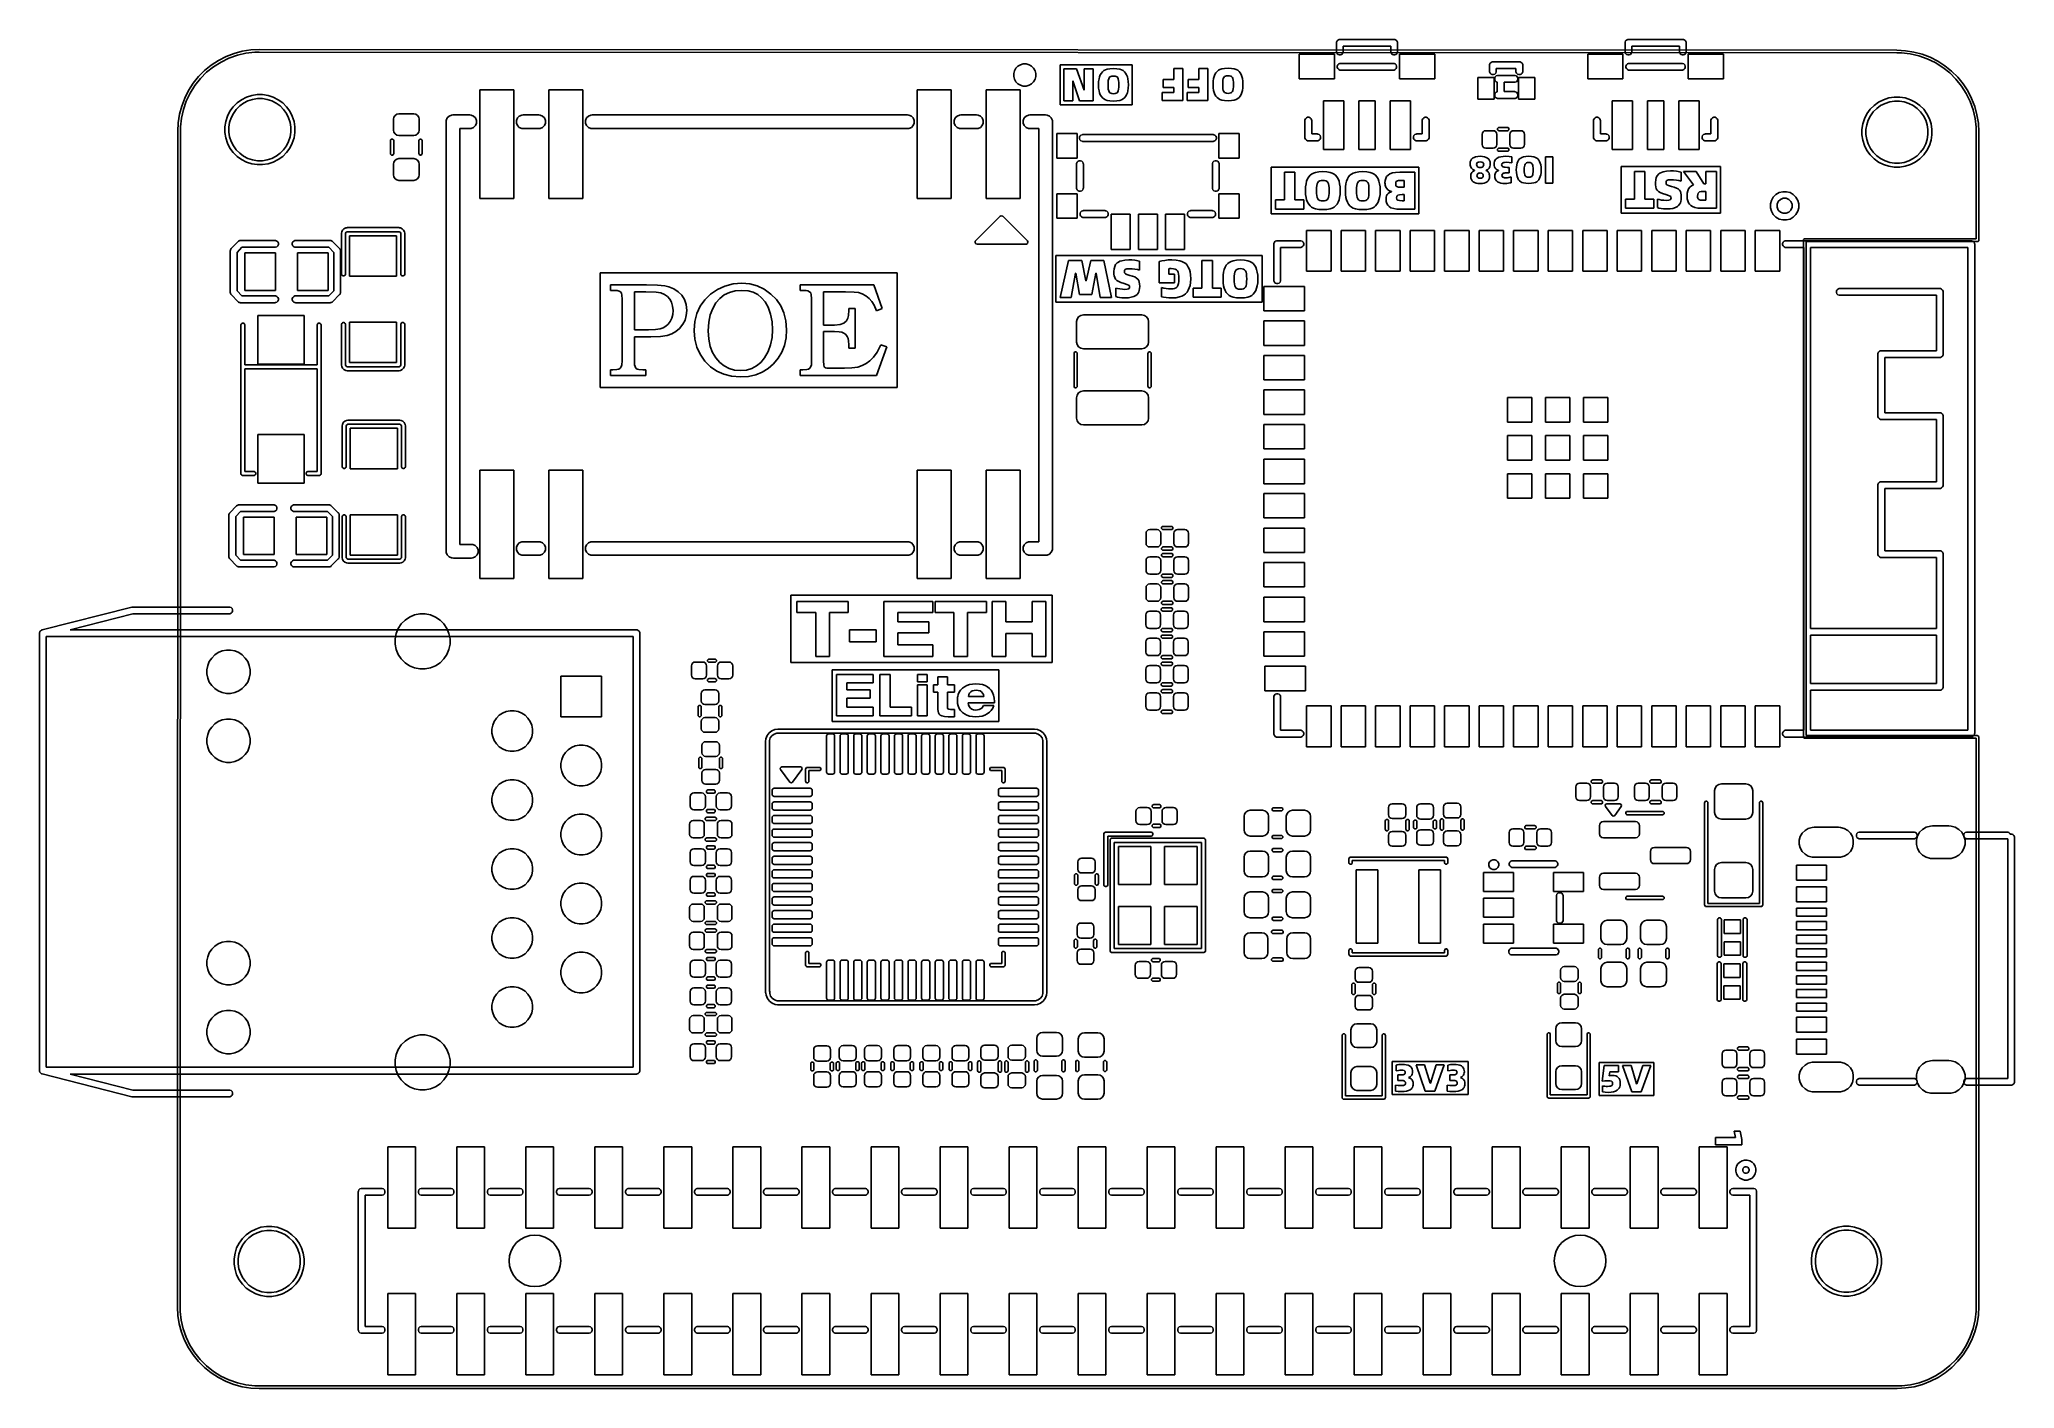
# Model space of a CAD drawing. Extents: x 4.28 to 7.15, y -4.5 to -2.55.
import ezdxf

# ---------------------------------------------------------------- set-up
doc = ezdxf.new("R2010")
doc.units = 0
doc.header["$MEASUREMENT"] = 0
doc.layers.add('BLACK', color=7, linetype='CONTINUOUS')

msp = doc.modelspace()

# ---------------------------------------------------------------- linework, layer by layer
at = {"layer": 'BLACK', "linetype": 'CONTINUOUS'}
for p, q in [((4.5439, -2.5801), (4.5549, -2.5745)), ((4.5549, -2.5745), (4.5665, -2.57)), ((4.5713, -2.5724), (4.5592, -2.5767)), ((4.5665, -2.57), (4.5784, -2.5667)), ((4.5838, -2.5695), (4.5713, -2.5724)), ((4.5784, -2.5667), (4.5906, -2.5647)), ((4.5966, -2.568), (4.5838, -2.5695)), ((4.5906, -2.5647), (4.603, -2.564)), ((4.603, -2.568), (4.5966, -2.568)), ((4.603, -2.564), (4.603, -2.564)), ((4.603, -2.564), (4.603, -2.564)), ((4.603, -2.564), (6.9756, -2.5652)), ((6.9756, -2.5691), (4.603, -2.568)), ((6.1094, -2.6065), (6.1094, -2.5711)), ((6.1094, -2.5711), (6.1606, -2.5711)), ((6.1606, -2.5711), (6.1606, -2.6065)), ((6.1635, -2.5546), (6.1636, -2.5536)), ((6.1635, -2.5672), (6.1635, -2.5546)), ((6.1636, -2.5681), (6.1635, -2.5672)), ((6.1636, -2.5536), (6.1644, -2.5518)), ((6.1644, -2.5699), (6.1636, -2.5681)), ((6.1644, -2.5518), (6.1657, -2.5505)), ((6.1657, -2.5713), (6.1644, -2.5699)), ((6.1657, -2.5505), (6.1675, -2.5497)), ((6.1675, -2.572), (6.1657, -2.5713)), ((6.1675, -2.5497), (6.1684, -2.5496)), ((6.1694, -2.572), (6.1675, -2.572)), ((6.1684, -2.5496), (6.2472, -2.5496)), ((6.1712, -2.5713), (6.1694, -2.572)), ((6.1725, -2.5699), (6.1712, -2.5713)), ((6.1733, -2.5681), (6.1725, -2.5699)), ((6.1734, -2.5672), (6.1733, -2.5681)), ((6.2423, -2.5595), (6.1734, -2.5595)), ((6.1734, -2.5595), (6.1734, -2.5672)), ((6.2423, -2.5672), (6.2423, -2.5595)), ((6.2424, -2.5681), (6.2423, -2.5672)), ((6.2431, -2.5699), (6.2424, -2.5681)), ((6.2445, -2.5713), (6.2431, -2.5699)), ((6.2462, -2.572), (6.2445, -2.5713)), ((6.2481, -2.572), (6.2462, -2.572)), ((6.2472, -2.5496), (6.2481, -2.5497)), ((6.2481, -2.5497), (6.2499, -2.5505)), ((6.2499, -2.5713), (6.2481, -2.572)), ((6.2499, -2.5505), (6.2513, -2.5518)), ((6.2513, -2.5699), (6.2499, -2.5713)), ((6.2513, -2.5518), (6.252, -2.5536)), ((6.252, -2.5681), (6.2513, -2.5699)), ((6.252, -2.5536), (6.2521, -2.5546)), ((6.2521, -2.5672), (6.252, -2.5681)), ((6.2521, -2.5546), (6.2521, -2.5672)), ((6.2551, -2.6065), (6.2551, -2.5711)), ((6.2551, -2.5711), (6.3062, -2.5711)), ((6.3062, -2.5711), (6.3062, -2.6065)), ((6.5276, -2.6065), (6.5276, -2.5711)), ((6.5276, -2.5711), (6.5787, -2.5711)), ((6.5787, -2.5711), (6.5787, -2.6065)), ((6.5817, -2.5546), (6.5818, -2.5536)), ((6.5817, -2.5672), (6.5817, -2.5546)), ((6.5818, -2.5681), (6.5817, -2.5672)), ((6.5818, -2.5536), (6.5825, -2.5518)), ((6.5825, -2.5699), (6.5818, -2.5681)), ((6.5825, -2.5518), (6.5839, -2.5505)), ((6.5839, -2.5713), (6.5825, -2.5699)), ((6.5839, -2.5505), (6.5857, -2.5497)), ((6.5857, -2.572), (6.5839, -2.5713)), ((6.5857, -2.5497), (6.5866, -2.5496)), ((6.5876, -2.572), (6.5857, -2.572)), ((6.5866, -2.5496), (6.6654, -2.5496)), ((6.5894, -2.5713), (6.5876, -2.572)), ((6.5907, -2.5699), (6.5894, -2.5713)), ((6.5914, -2.5681), (6.5907, -2.5699)), ((6.5915, -2.5672), (6.5914, -2.5681)), ((6.6604, -2.5595), (6.5915, -2.5595)), ((6.5915, -2.5595), (6.5915, -2.5672)), ((6.6604, -2.5672), (6.6604, -2.5595)), ((6.6605, -2.5681), (6.6604, -2.5672)), ((6.6613, -2.5699), (6.6605, -2.5681)), ((6.6626, -2.5713), (6.6613, -2.5699)), ((6.6644, -2.572), (6.6626, -2.5713)), ((6.6663, -2.572), (6.6644, -2.572)), ((6.6654, -2.5496), (6.6663, -2.5497)), ((6.6663, -2.5497), (6.6681, -2.5505)), ((6.6681, -2.5713), (6.6663, -2.572)), ((6.6681, -2.5505), (6.6695, -2.5518)), ((6.6695, -2.5699), (6.6681, -2.5713)), ((6.6695, -2.5518), (6.6702, -2.5536)), ((6.6702, -2.5681), (6.6695, -2.5699)), ((6.6702, -2.5536), (6.6703, -2.5546)), ((6.6703, -2.5672), (6.6702, -2.5681)), ((6.6703, -2.5546), (6.6703, -2.5672)), ((6.6732, -2.6065), (6.6732, -2.5711)), ((6.6732, -2.5711), (6.7244, -2.5711)), ((6.7244, -2.5711), (6.7244, -2.6065)), ((6.9756, -2.5652), (6.9756, -2.5652)), ((6.9756, -2.5652), (6.988, -2.5659)), ((6.982, -2.5691), (6.9756, -2.5691)), ((6.9756, -2.5691), (6.9756, -2.5691)), ((6.9756, -2.5691), (6.9756, -2.5691)), ((6.9948, -2.5706), (6.982, -2.5691)), ((6.988, -2.5659), (7.0002, -2.5678)), ((7.0073, -2.5734), (6.9948, -2.5706)), ((7.0002, -2.5678), (7.0121, -2.571)), ((7.0194, -2.5777), (7.0073, -2.5734)), ((7.0121, -2.571), (7.0237, -2.5754)), ((4.5074, -2.6131), (4.5152, -2.6035)), ((4.5152, -2.6035), (4.5239, -2.5947)), ((4.5268, -2.5972), (4.5177, -2.6063)), ((4.5239, -2.5947), (4.5335, -2.5869)), ((4.5368, -2.5892), (4.5268, -2.5972)), ((4.5335, -2.5869), (4.5439, -2.5801)), ((4.5477, -2.5823), (4.5368, -2.5892)), ((4.5592, -2.5767), (4.5477, -2.5823)), ((5.696, -2.599), (5.6971, -2.5949)), ((5.696, -2.6032), (5.696, -2.599)), ((5.6971, -2.6073), (5.696, -2.6032)), ((5.6971, -2.5949), (5.6992, -2.5913)), ((5.6992, -2.5913), (5.7022, -2.5883)), ((5.7022, -2.5883), (5.7058, -2.5862)), ((5.7058, -2.5862), (5.7099, -2.5851)), ((5.7099, -2.5851), (5.7141, -2.5851)), ((5.7141, -2.5851), (5.7182, -2.5862)), ((5.7182, -2.5862), (5.7218, -2.5883)), ((5.7218, -2.5883), (5.7248, -2.5913)), ((5.7248, -2.5913), (5.7269, -2.5949)), ((5.7269, -2.5949), (5.728, -2.599)), ((5.728, -2.6032), (5.7269, -2.6073)), ((5.728, -2.599), (5.728, -2.6032)), ((5.7635, -2.6442), (5.7635, -2.5865)), ((5.7635, -2.5865), (5.8674, -2.5865)), ((5.787, -2.5924), (5.7687, -2.5924)), ((5.7687, -2.5924), (5.7687, -2.6384)), ((5.7979, -2.6232), (5.787, -2.5924)), ((5.8113, -2.5924), (5.7983, -2.5924)), ((5.7983, -2.5924), (5.7983, -2.6232)), ((5.8113, -2.6384), (5.8113, -2.5924)), ((5.8204, -2.6036), (5.8196, -2.6068)), ((5.8215, -2.6007), (5.8204, -2.6036)), ((5.823, -2.5983), (5.8215, -2.6007)), ((5.8246, -2.5964), (5.823, -2.5983)), ((5.8266, -2.5948), (5.8246, -2.5964)), ((5.8288, -2.5936), (5.8266, -2.5948)), ((5.8314, -2.5927), (5.8288, -2.5936)), ((5.8355, -2.592), (5.8314, -2.5927)), ((5.8354, -2.604), (5.8367, -2.6032)), ((5.8405, -2.5917), (5.8355, -2.592)), ((5.8367, -2.6032), (5.8383, -2.6028)), ((5.8383, -2.6028), (5.8406, -2.6026)), ((5.8455, -2.592), (5.8405, -2.5917)), ((5.8406, -2.6026), (5.8428, -2.6028)), ((5.8428, -2.6028), (5.8444, -2.6032)), ((5.8444, -2.6032), (5.8457, -2.604)), ((5.8496, -2.5927), (5.8455, -2.592)), ((5.8522, -2.5936), (5.8496, -2.5927)), ((5.8545, -2.5948), (5.8522, -2.5936)), ((5.8565, -2.5964), (5.8545, -2.5948)), ((5.8581, -2.5983), (5.8565, -2.5964)), ((5.8595, -2.6007), (5.8581, -2.5983)), ((5.8607, -2.6036), (5.8595, -2.6007)), ((5.8614, -2.6068), (5.8607, -2.6036)), ((5.8674, -2.5865), (5.8674, -2.6442)), ((5.9279, -2.6078), (5.9279, -2.5919)), ((5.9279, -2.5919), (5.941, -2.5919)), ((5.941, -2.5919), (5.941, -2.6379)), ((5.9642, -2.6078), (5.9642, -2.5919)), ((5.9642, -2.5919), (5.9773, -2.5919)), ((5.9773, -2.5919), (5.9773, -2.6379)), ((5.9856, -2.6063), (5.9864, -2.6032)), ((5.9864, -2.6032), (5.9875, -2.6002)), ((5.9875, -2.6002), (5.989, -2.5978)), ((5.989, -2.5978), (5.9906, -2.5959)), ((5.9906, -2.5959), (5.9926, -2.5943)), ((5.9926, -2.5943), (5.9948, -2.5931)), ((5.9948, -2.5931), (5.9974, -2.5922)), ((5.9974, -2.5922), (6.0015, -2.5915)), ((6.0014, -2.6035), (6.0003, -2.6048)), ((6.0027, -2.6027), (6.0014, -2.6035)), ((6.0015, -2.5915), (6.0065, -2.5912)), ((6.0043, -2.6023), (6.0027, -2.6027)), ((6.0066, -2.6021), (6.0043, -2.6023)), ((6.0065, -2.5912), (6.0115, -2.5915)), ((6.0088, -2.6023), (6.0066, -2.6021)), ((6.0104, -2.6027), (6.0088, -2.6023)), ((6.0117, -2.6035), (6.0104, -2.6027)), ((6.0115, -2.5915), (6.0156, -2.5922)), ((6.0128, -2.6048), (6.0117, -2.6035)), ((6.0156, -2.5922), (6.0182, -2.5931)), ((6.0182, -2.5931), (6.0205, -2.5943)), ((6.0205, -2.5943), (6.0225, -2.5959)), ((6.0225, -2.5959), (6.0241, -2.5978)), ((6.0241, -2.5978), (6.0255, -2.6002)), ((6.0255, -2.6002), (6.0267, -2.6032)), ((6.0267, -2.6032), (6.0274, -2.6063)), ((6.1648, -2.5882), (6.1655, -2.5865)), ((6.1648, -2.5902), (6.1648, -2.5882)), ((6.1655, -2.5919), (6.1648, -2.5902)), ((6.1655, -2.5865), (6.1669, -2.5851)), ((6.1669, -2.5933), (6.1655, -2.5919)), ((6.1669, -2.5851), (6.1687, -2.5844)), ((6.1687, -2.594), (6.1669, -2.5933)), ((6.1687, -2.5844), (6.1696, -2.5843)), ((6.1696, -2.5941), (6.1687, -2.594)), ((6.1696, -2.5843), (6.246, -2.5843)), ((6.246, -2.5941), (6.1696, -2.5941)), ((6.246, -2.5843), (6.247, -2.5844)), ((6.247, -2.594), (6.246, -2.5941)), ((6.247, -2.5844), (6.2487, -2.5851)), ((6.2487, -2.5933), (6.247, -2.594)), ((6.2487, -2.5851), (6.2501, -2.5865)), ((6.2501, -2.5919), (6.2487, -2.5933)), ((6.2501, -2.5865), (6.2508, -2.5882)), ((6.2508, -2.5902), (6.2501, -2.5919)), ((6.2508, -2.5882), (6.2508, -2.5902)), ((6.3852, -2.5869), (6.3853, -2.5859)), ((6.3852, -2.5955), (6.3852, -2.5869)), ((6.3853, -2.5965), (6.3852, -2.5955)), ((6.3853, -2.5859), (6.3861, -2.5841)), ((6.3861, -2.5983), (6.3853, -2.5965)), ((6.3861, -2.5841), (6.3875, -2.5828)), ((6.3875, -2.5997), (6.3861, -2.5983)), ((6.3875, -2.5828), (6.3893, -2.582)), ((6.3893, -2.6004), (6.3875, -2.5997)), ((6.3893, -2.582), (6.3902, -2.5819)), ((6.3912, -2.6004), (6.3893, -2.6004)), ((6.3902, -2.5819), (6.4286, -2.5819)), ((6.393, -2.5997), (6.3912, -2.6004)), ((6.3944, -2.5983), (6.393, -2.5997)), ((6.3937, -2.6038), (6.3951, -2.6024)), ((6.3951, -2.5965), (6.3944, -2.5983)), ((6.3952, -2.5955), (6.3951, -2.5965)), ((6.3951, -2.6024), (6.3969, -2.6017)), ((6.4236, -2.5919), (6.3952, -2.5919)), ((6.3952, -2.5919), (6.3952, -2.5955)), ((6.3969, -2.6017), (6.3979, -2.6016)), ((6.3979, -2.6016), (6.4215, -2.6016)), ((6.4215, -2.6016), (6.4224, -2.6017)), ((6.4224, -2.6017), (6.4243, -2.6024)), ((6.4236, -2.5956), (6.4236, -2.5919)), ((6.4237, -2.5966), (6.4236, -2.5956)), ((6.4244, -2.5984), (6.4237, -2.5966)), ((6.4243, -2.6024), (6.4256, -2.6038)), ((6.4258, -2.5997), (6.4244, -2.5984)), ((6.4276, -2.6005), (6.4258, -2.5997)), ((6.4295, -2.6005), (6.4276, -2.6005)), ((6.4286, -2.5819), (6.4295, -2.582)), ((6.4295, -2.582), (6.4313, -2.5828)), ((6.4313, -2.5997), (6.4295, -2.6005)), ((6.4313, -2.5828), (6.4327, -2.5841)), ((6.4327, -2.5984), (6.4313, -2.5997)), ((6.4327, -2.5841), (6.4335, -2.5859)), ((6.4335, -2.5966), (6.4327, -2.5984)), ((6.4335, -2.5859), (6.4336, -2.5869)), ((6.4336, -2.5956), (6.4335, -2.5966)), ((6.4336, -2.5869), (6.4336, -2.5956)), ((6.583, -2.5882), (6.5837, -2.5865)), ((6.583, -2.5902), (6.583, -2.5882)), ((6.5837, -2.5919), (6.583, -2.5902)), ((6.5837, -2.5865), (6.5851, -2.5851)), ((6.5851, -2.5933), (6.5837, -2.5919)), ((6.5851, -2.5851), (6.5868, -2.5844)), ((6.5868, -2.594), (6.5851, -2.5933)), ((6.5868, -2.5844), (6.5878, -2.5843)), ((6.5878, -2.5941), (6.5868, -2.594)), ((6.5878, -2.5843), (6.6642, -2.5843)), ((6.6642, -2.5941), (6.5878, -2.5941)), ((6.6642, -2.5843), (6.6651, -2.5844)), ((6.6651, -2.594), (6.6642, -2.5941)), ((6.6651, -2.5844), (6.6669, -2.5851)), ((6.6669, -2.5933), (6.6651, -2.594)), ((6.6669, -2.5851), (6.6683, -2.5865)), ((6.6683, -2.5919), (6.6669, -2.5933)), ((6.6683, -2.5865), (6.669, -2.5882)), ((6.669, -2.5902), (6.6683, -2.5919)), ((6.669, -2.5882), (6.669, -2.5902)), ((7.031, -2.5832), (7.0194, -2.5777)), ((7.0237, -2.5754), (7.0348, -2.581)), ((7.0419, -2.59), (7.031, -2.5832)), ((7.0348, -2.581), (7.0452, -2.5877)), ((7.052, -2.598), (7.0419, -2.59)), ((7.0452, -2.5877), (7.0548, -2.5955)), ((7.0611, -2.6071), (7.052, -2.598)), ((7.0548, -2.5955), (7.0636, -2.6042)), ((4.4951, -2.6346), (4.5007, -2.6235)), ((4.5029, -2.6273), (4.4973, -2.6388)), ((4.5007, -2.6235), (4.5074, -2.6131)), ((4.5097, -2.6164), (4.5029, -2.6273)), ((4.5177, -2.6063), (4.5097, -2.6164)), ((4.5845, -2.6333), (4.5921, -2.6309)), ((4.5921, -2.6309), (4.5999, -2.6296)), ((4.5999, -2.6296), (4.6079, -2.6296)), ((4.6079, -2.6296), (4.6158, -2.6309)), ((4.6158, -2.6309), (4.6234, -2.6333)), ((4.9224, -2.7799), (4.9224, -2.6224)), ((4.9224, -2.6224), (4.9717, -2.6224)), ((4.9717, -2.6224), (4.9717, -2.7799)), ((5.0224, -2.7799), (5.0224, -2.6224)), ((5.0224, -2.6224), (5.0717, -2.6224)), ((5.0717, -2.6224), (5.0717, -2.7799)), ((5.5563, -2.7799), (5.5563, -2.6224)), ((5.5563, -2.6224), (5.6055, -2.6224)), ((5.6055, -2.6224), (5.6055, -2.7799)), ((5.6563, -2.7799), (5.6563, -2.6224)), ((5.6563, -2.6224), (5.7055, -2.6224)), ((5.6992, -2.6109), (5.6971, -2.6073)), ((5.7022, -2.6139), (5.6992, -2.6109)), ((5.7058, -2.616), (5.7022, -2.6139)), ((5.7055, -2.6224), (5.7055, -2.7799)), ((5.7099, -2.6171), (5.7058, -2.616)), ((5.7141, -2.6171), (5.7099, -2.6171)), ((5.7182, -2.616), (5.7141, -2.6171)), ((5.7218, -2.6139), (5.7182, -2.616)), ((5.7248, -2.6109), (5.7218, -2.6139)), ((5.7269, -2.6073), (5.7248, -2.6109)), ((5.7815, -2.6384), (5.7815, -2.6096)), ((5.7815, -2.6096), (5.7819, -2.6096)), ((5.7819, -2.6096), (5.7914, -2.6384)), ((5.7983, -2.6232), (5.7979, -2.6232)), ((5.8191, -2.6106), (5.8189, -2.6153)), ((5.8189, -2.6153), (5.8189, -2.6153)), ((5.8189, -2.6153), (5.8191, -2.6201)), ((5.8196, -2.6068), (5.8191, -2.6106)), ((5.8191, -2.6201), (5.8196, -2.6239)), ((5.8196, -2.6239), (5.8204, -2.627)), ((5.8204, -2.627), (5.8215, -2.6299)), ((5.8215, -2.6299), (5.823, -2.6323)), ((5.823, -2.6323), (5.8246, -2.6342)), ((5.8328, -2.6153), (5.8329, -2.6118)), ((5.8329, -2.6189), (5.8328, -2.6153)), ((5.8329, -2.6118), (5.8331, -2.6092)), ((5.8331, -2.6216), (5.8329, -2.6189)), ((5.8331, -2.6092), (5.8336, -2.6069)), ((5.8336, -2.6239), (5.8331, -2.6216)), ((5.8336, -2.6069), (5.8343, -2.6053)), ((5.8343, -2.6255), (5.8336, -2.6239)), ((5.8343, -2.6053), (5.8354, -2.604)), ((5.8354, -2.6268), (5.8343, -2.6255)), ((5.8367, -2.6276), (5.8354, -2.6268)), ((5.8383, -2.6281), (5.8367, -2.6276)), ((5.8406, -2.6283), (5.8383, -2.6281)), ((5.8428, -2.6281), (5.8406, -2.6283)), ((5.8444, -2.6276), (5.8428, -2.6281)), ((5.8457, -2.6268), (5.8444, -2.6276)), ((5.8457, -2.604), (5.8468, -2.6053)), ((5.8468, -2.6255), (5.8457, -2.6268)), ((5.8468, -2.6053), (5.8475, -2.6069)), ((5.8475, -2.6239), (5.8468, -2.6255)), ((5.8475, -2.6069), (5.848, -2.6092)), ((5.848, -2.6216), (5.8475, -2.6239)), ((5.848, -2.6092), (5.8482, -2.6118)), ((5.8482, -2.6189), (5.848, -2.6216)), ((5.8482, -2.6118), (5.8483, -2.6153)), ((5.8483, -2.6153), (5.8482, -2.6189)), ((5.8565, -2.6342), (5.8581, -2.6323)), ((5.8581, -2.6323), (5.8595, -2.6299)), ((5.8595, -2.6299), (5.8607, -2.627)), ((5.8607, -2.627), (5.8614, -2.6239)), ((5.8619, -2.6106), (5.8614, -2.6068)), ((5.8614, -2.6239), (5.8619, -2.6201)), ((5.8621, -2.6153), (5.8619, -2.6106)), ((5.8619, -2.6201), (5.8621, -2.6153)), ((5.911, -2.6379), (5.911, -2.6265)), ((5.911, -2.6265), (5.9279, -2.6265)), ((5.9124, -2.6191), (5.9124, -2.6078)), ((5.9124, -2.6078), (5.9279, -2.6078)), ((5.9279, -2.6191), (5.9124, -2.6191)), ((5.9279, -2.6265), (5.9279, -2.6191)), ((5.9473, -2.6379), (5.9473, -2.6265)), ((5.9473, -2.6265), (5.9642, -2.6265)), ((5.9486, -2.6191), (5.9486, -2.6078)), ((5.9486, -2.6078), (5.9642, -2.6078)), ((5.9642, -2.6191), (5.9486, -2.6191)), ((5.9642, -2.6265), (5.9642, -2.6191)), ((5.9849, -2.6148), (5.9851, -2.6101)), ((5.9851, -2.6196), (5.9849, -2.6148)), ((5.9849, -2.6148), (5.9849, -2.6148)), ((5.9851, -2.6101), (5.9856, -2.6063)), ((5.9856, -2.6234), (5.9851, -2.6196)), ((5.9864, -2.6265), (5.9856, -2.6234)), ((5.9875, -2.6294), (5.9864, -2.6265)), ((5.989, -2.6318), (5.9875, -2.6294)), ((5.9906, -2.6337), (5.989, -2.6318)), ((5.9989, -2.6113), (5.9988, -2.6148)), ((5.9988, -2.6148), (5.9989, -2.6184)), ((5.9991, -2.6087), (5.9989, -2.6113)), ((5.9989, -2.6184), (5.9991, -2.6211)), ((5.9996, -2.6064), (5.9991, -2.6087)), ((5.9991, -2.6211), (5.9996, -2.6234)), ((6.0003, -2.6048), (5.9996, -2.6064)), ((5.9996, -2.6234), (6.0003, -2.625)), ((6.0003, -2.625), (6.0014, -2.6263)), ((6.0014, -2.6263), (6.0027, -2.6271)), ((6.0027, -2.6271), (6.0043, -2.6276)), ((6.0043, -2.6276), (6.0066, -2.6278)), ((6.0066, -2.6278), (6.0088, -2.6276)), ((6.0088, -2.6276), (6.0104, -2.6271)), ((6.0104, -2.6271), (6.0117, -2.6263)), ((6.0117, -2.6263), (6.0128, -2.625)), ((6.0135, -2.6064), (6.0128, -2.6048)), ((6.0128, -2.625), (6.0135, -2.6234)), ((6.014, -2.6087), (6.0135, -2.6064)), ((6.0135, -2.6234), (6.014, -2.6211)), ((6.0142, -2.6113), (6.014, -2.6087)), ((6.014, -2.6211), (6.0142, -2.6184)), ((6.0143, -2.6148), (6.0142, -2.6113)), ((6.0142, -2.6184), (6.0143, -2.6148)), ((6.0241, -2.6318), (6.0225, -2.6337)), ((6.0255, -2.6294), (6.0241, -2.6318)), ((6.0267, -2.6265), (6.0255, -2.6294)), ((6.0274, -2.6234), (6.0267, -2.6265)), ((6.0274, -2.6063), (6.0279, -2.6101)), ((6.0279, -2.6196), (6.0274, -2.6234)), ((6.0279, -2.6101), (6.0281, -2.6148)), ((6.0281, -2.6148), (6.0279, -2.6196)), ((6.1606, -2.6065), (6.1094, -2.6065)), ((6.3062, -2.6065), (6.2551, -2.6065)), ((6.3683, -2.6361), (6.3683, -2.6046)), ((6.3683, -2.6046), (6.3919, -2.6046)), ((6.3919, -2.6046), (6.3919, -2.6361)), ((6.3929, -2.6056), (6.3937, -2.6038)), ((6.3929, -2.6076), (6.3929, -2.6056)), ((6.3937, -2.6094), (6.3929, -2.6076)), ((6.3929, -2.6292), (6.3937, -2.6274)), ((6.3929, -2.6312), (6.3929, -2.6292)), ((6.3937, -2.633), (6.3929, -2.6312)), ((6.3951, -2.6108), (6.3937, -2.6094)), ((6.3937, -2.6274), (6.3951, -2.6261)), ((6.3964, -2.6113), (6.3951, -2.6108)), ((6.3951, -2.6261), (6.3964, -2.6255)), ((6.3964, -2.6255), (6.3964, -2.6113)), ((6.4215, -2.6116), (6.4064, -2.6116)), ((6.4064, -2.6116), (6.4064, -2.6252)), ((6.4064, -2.6252), (6.4215, -2.6252)), ((6.4224, -2.6115), (6.4215, -2.6116)), ((6.4215, -2.6252), (6.4224, -2.6253)), ((6.4243, -2.6108), (6.4224, -2.6115)), ((6.4224, -2.6253), (6.4243, -2.6261)), ((6.4256, -2.6094), (6.4243, -2.6108)), ((6.4243, -2.6261), (6.4256, -2.6274)), ((6.4256, -2.6038), (6.4264, -2.6056)), ((6.4264, -2.6076), (6.4256, -2.6094)), ((6.4256, -2.6274), (6.4264, -2.6292)), ((6.4264, -2.6312), (6.4256, -2.633)), ((6.4264, -2.6056), (6.4264, -2.6076)), ((6.4264, -2.6292), (6.4264, -2.6312)), ((6.4274, -2.6361), (6.4274, -2.6046)), ((6.4274, -2.6046), (6.451, -2.6046)), ((6.451, -2.6046), (6.451, -2.6361)), ((6.5787, -2.6065), (6.5276, -2.6065)), ((6.7244, -2.6065), (6.6732, -2.6065)), ((7.0691, -2.6171), (7.0611, -2.6071)), ((7.0636, -2.6042), (7.0714, -2.6139)), ((7.076, -2.628), (7.0691, -2.6171)), ((7.0714, -2.6139), (7.0782, -2.6242)), ((7.0816, -2.6395), (7.076, -2.628)), ((7.0782, -2.6242), (7.0838, -2.6352)), ((4.4855, -2.6703), (4.4875, -2.6581)), ((4.4875, -2.6581), (4.4907, -2.6461)), ((4.4931, -2.651), (4.4903, -2.6635)), ((4.4907, -2.6461), (4.4951, -2.6346)), ((4.4973, -2.6388), (4.4931, -2.651)), ((4.5545, -2.6684), (4.557, -2.6609)), ((4.557, -2.6609), (4.5606, -2.6537)), ((4.5606, -2.6537), (4.5653, -2.6473)), ((4.5655, -2.6568), (4.5623, -2.6631)), ((4.5653, -2.6473), (4.5709, -2.6416)), ((4.5697, -2.651), (4.5655, -2.6568)), ((4.5747, -2.646), (4.5697, -2.651)), ((4.5709, -2.6416), (4.5774, -2.637)), ((4.5804, -2.6419), (4.5747, -2.646)), ((4.5774, -2.637), (4.5845, -2.6333)), ((4.5867, -2.6387), (4.5804, -2.6419)), ((4.5934, -2.6365), (4.5867, -2.6387)), ((4.6004, -2.6354), (4.5934, -2.6365)), ((4.6075, -2.6354), (4.6004, -2.6354)), ((4.6145, -2.6365), (4.6075, -2.6354)), ((4.6212, -2.6387), (4.6145, -2.6365)), ((4.6275, -2.6419), (4.6212, -2.6387)), ((4.6234, -2.6333), (4.6305, -2.637)), ((4.6332, -2.646), (4.6275, -2.6419)), ((4.6305, -2.637), (4.637, -2.6416)), ((4.6382, -2.651), (4.6332, -2.646)), ((4.637, -2.6416), (4.6426, -2.6473)), ((4.6424, -2.6568), (4.6382, -2.651)), ((4.6456, -2.6631), (4.6424, -2.6568)), ((4.6426, -2.6473), (4.6473, -2.6537)), ((4.6473, -2.6537), (4.6509, -2.6609)), ((4.6509, -2.6609), (4.6534, -2.6684)), ((4.798, -2.6622), (4.7997, -2.6596)), ((4.7997, -2.6596), (4.8022, -2.6579)), ((4.8022, -2.6579), (4.8053, -2.6573)), ((4.8053, -2.6573), (4.8269, -2.6573)), ((4.8269, -2.6573), (4.8299, -2.6579)), ((4.8299, -2.6579), (4.8325, -2.6596)), ((4.8325, -2.6596), (4.8342, -2.6622)), ((4.8755, -2.6634), (4.8782, -2.6606)), ((4.8782, -2.6606), (4.8817, -2.6592)), ((4.8817, -2.6592), (4.8837, -2.659)), ((4.8837, -2.659), (4.9081, -2.659)), ((4.9081, -2.659), (4.91, -2.6592)), ((4.91, -2.6592), (4.9135, -2.6606)), ((4.9135, -2.6606), (4.9163, -2.6634)), ((4.9771, -2.6634), (4.9798, -2.6606)), ((4.9798, -2.6606), (4.9833, -2.6592)), ((4.9833, -2.6592), (4.9852, -2.659)), ((4.9852, -2.659), (5.0081, -2.659)), ((5.0081, -2.659), (5.01, -2.6592)), ((5.01, -2.6592), (5.0135, -2.6606)), ((5.0135, -2.6606), (5.0163, -2.6634)), ((5.0771, -2.6634), (5.0798, -2.6606)), ((5.0798, -2.6606), (5.0833, -2.6592)), ((5.0833, -2.6592), (5.0852, -2.659)), ((5.0852, -2.659), (5.5423, -2.659)), ((5.5423, -2.659), (5.5443, -2.6592)), ((5.5443, -2.6592), (5.5478, -2.6606)), ((5.5478, -2.6606), (5.5505, -2.6634)), ((5.6113, -2.6634), (5.614, -2.6606)), ((5.614, -2.6606), (5.6176, -2.6592)), ((5.6176, -2.6592), (5.6195, -2.659)), ((5.6195, -2.659), (5.6423, -2.659)), ((5.6423, -2.659), (5.6443, -2.6592)), ((5.6443, -2.6592), (5.6478, -2.6606)), ((5.6478, -2.6606), (5.6505, -2.6634)), ((5.7113, -2.6634), (5.714, -2.6606)), ((5.714, -2.6606), (5.7176, -2.6592)), ((5.7176, -2.6592), (5.7195, -2.659)), ((5.7195, -2.659), (5.7423, -2.659)), ((5.7423, -2.659), (5.7443, -2.6592)), ((5.7443, -2.6592), (5.7478, -2.6606)), ((5.7478, -2.6606), (5.7505, -2.6634)), ((5.8674, -2.6442), (5.7635, -2.6442)), ((5.7687, -2.6384), (5.7815, -2.6384)), ((5.7914, -2.6384), (5.8113, -2.6384)), ((5.8246, -2.6342), (5.8266, -2.6358)), ((5.8266, -2.6358), (5.8288, -2.6371)), ((5.8288, -2.6371), (5.8314, -2.6379)), ((5.8314, -2.6379), (5.8355, -2.6387)), ((5.8355, -2.6387), (5.8405, -2.639)), ((5.8405, -2.639), (5.8455, -2.6387)), ((5.8455, -2.6387), (5.8496, -2.6379)), ((5.8496, -2.6379), (5.8522, -2.6371)), ((5.8522, -2.6371), (5.8545, -2.6358)), ((5.8545, -2.6358), (5.8565, -2.6342)), ((5.941, -2.6379), (5.911, -2.6379)), ((5.9773, -2.6379), (5.9473, -2.6379)), ((5.9926, -2.6353), (5.9906, -2.6337)), ((5.9948, -2.6366), (5.9926, -2.6353)), ((5.9974, -2.6374), (5.9948, -2.6366)), ((6.0015, -2.6382), (5.9974, -2.6374)), ((6.0065, -2.6385), (6.0015, -2.6382)), ((6.0115, -2.6382), (6.0065, -2.6385)), ((6.0156, -2.6374), (6.0115, -2.6382)), ((6.0182, -2.6366), (6.0156, -2.6374)), ((6.0205, -2.6353), (6.0182, -2.6366)), ((6.0225, -2.6337), (6.0205, -2.6353)), ((6.1446, -2.7093), (6.1446, -2.6384)), ((6.1446, -2.6384), (6.1742, -2.6384)), ((6.1742, -2.6384), (6.1742, -2.7093)), ((6.196, -2.7093), (6.196, -2.6384)), ((6.196, -2.6384), (6.2196, -2.6384)), ((6.2196, -2.6384), (6.2196, -2.7093)), ((6.2415, -2.7093), (6.2415, -2.6384)), ((6.2415, -2.6384), (6.271, -2.6384)), ((6.271, -2.6384), (6.271, -2.7093)), ((6.3919, -2.6361), (6.3683, -2.6361)), ((6.3951, -2.6344), (6.3937, -2.633)), ((6.3969, -2.6351), (6.3951, -2.6344)), ((6.3979, -2.6352), (6.3969, -2.6351)), ((6.4215, -2.6352), (6.3979, -2.6352)), ((6.4224, -2.6351), (6.4215, -2.6352)), ((6.4243, -2.6344), (6.4224, -2.6351)), ((6.4256, -2.633), (6.4243, -2.6344)), ((6.451, -2.6361), (6.4274, -2.6361)), ((6.5628, -2.7093), (6.5628, -2.6384)), ((6.5628, -2.6384), (6.5923, -2.6384)), ((6.5923, -2.6384), (6.5923, -2.7093)), ((6.6142, -2.7093), (6.6142, -2.6384)), ((6.6142, -2.6384), (6.6378, -2.6384)), ((6.6378, -2.6384), (6.6378, -2.7093)), ((6.6597, -2.7093), (6.6597, -2.6384)), ((6.6597, -2.6384), (6.6892, -2.6384)), ((6.6892, -2.6384), (6.6892, -2.7093)), ((6.9286, -2.6644), (6.9322, -2.6573)), ((6.9322, -2.6573), (6.9369, -2.6508)), ((6.9372, -2.6603), (6.9339, -2.6666)), ((6.9369, -2.6508), (6.9426, -2.6452)), ((6.9413, -2.6546), (6.9372, -2.6603)), ((6.9463, -2.6496), (6.9413, -2.6546)), ((6.9426, -2.6452), (6.949, -2.6405)), ((6.952, -2.6454), (6.9463, -2.6496)), ((6.949, -2.6405), (6.9561, -2.6369)), ((6.9583, -2.6422), (6.952, -2.6454)), ((6.9561, -2.6369), (6.9637, -2.6344)), ((6.9651, -2.64), (6.9583, -2.6422)), ((6.9637, -2.6344), (6.9716, -2.6332)), ((6.9721, -2.6389), (6.9651, -2.64)), ((6.9716, -2.6332), (6.9796, -2.6332)), ((6.9791, -2.6389), (6.9721, -2.6389)), ((6.9861, -2.64), (6.9791, -2.6389)), ((6.9796, -2.6332), (6.9875, -2.6344)), ((6.9928, -2.6422), (6.9861, -2.64)), ((6.9875, -2.6344), (6.995, -2.6369)), ((6.9991, -2.6454), (6.9928, -2.6422)), ((6.995, -2.6369), (7.0022, -2.6405)), ((7.0049, -2.6496), (6.9991, -2.6454)), ((7.0022, -2.6405), (7.0086, -2.6452)), ((7.0099, -2.6546), (7.0049, -2.6496)), ((7.0086, -2.6452), (7.0143, -2.6508)), ((7.014, -2.6603), (7.0099, -2.6546)), ((7.0172, -2.6666), (7.014, -2.6603)), ((7.0143, -2.6508), (7.0189, -2.6573)), ((7.0189, -2.6573), (7.0226, -2.6644)), ((7.0859, -2.6516), (7.0816, -2.6395)), ((7.0838, -2.6352), (7.0883, -2.6468)), ((7.0888, -2.6641), (7.0859, -2.6516)), ((7.0883, -2.6468), (7.0915, -2.6587)), ((7.0915, -2.6587), (7.0935, -2.6709)), ((4.4844, -4.3865), (4.4849, -2.6827)), ((4.4849, -2.6827), (4.4855, -2.6703)), ((4.4849, -2.6827), (4.4849, -2.6827)), ((4.4888, -2.6827), (4.4883, -4.3865)), ((4.4903, -2.6635), (4.4888, -2.6763)), ((4.4888, -2.6763), (4.4888, -2.6827)), ((4.4888, -2.6827), (4.4888, -2.6827)), ((4.4888, -2.6827), (4.4888, -2.6827)), ((4.5532, -2.6763), (4.5545, -2.6684)), ((4.5532, -2.6768), (4.5532, -2.6763)), ((4.5532, -2.6843), (4.5532, -2.6768)), ((4.5545, -2.6922), (4.5532, -2.6843)), ((4.5601, -2.6698), (4.559, -2.6768)), ((4.559, -2.6768), (4.559, -2.6839)), ((4.559, -2.6839), (4.5601, -2.6908)), ((4.5623, -2.6631), (4.5601, -2.6698)), ((4.6478, -2.6698), (4.6456, -2.6631)), ((4.6489, -2.6768), (4.6478, -2.6698)), ((4.6478, -2.6908), (4.6489, -2.6839)), ((4.6489, -2.6839), (4.6489, -2.6768)), ((4.6534, -2.6684), (4.6546, -2.6763)), ((4.6546, -2.6843), (4.6534, -2.6922)), ((4.6546, -2.6763), (4.6546, -2.6843)), ((4.7974, -2.6652), (4.798, -2.6622)), ((4.7974, -2.681), (4.7974, -2.6652)), ((4.798, -2.684), (4.7974, -2.681)), ((4.7997, -2.6865), (4.798, -2.684)), ((4.8022, -2.6882), (4.7997, -2.6865)), ((4.8053, -2.6888), (4.8022, -2.6882)), ((4.8269, -2.6888), (4.8053, -2.6888)), ((4.8299, -2.6882), (4.8269, -2.6888)), ((4.8325, -2.6865), (4.8299, -2.6882)), ((4.8342, -2.684), (4.8325, -2.6865)), ((4.8342, -2.6622), (4.8348, -2.6652)), ((4.8348, -2.681), (4.8342, -2.684)), ((4.8348, -2.6652), (4.8348, -2.681)), ((4.8738, -2.6688), (4.874, -2.6669)), ((4.8738, -3.2913), (4.8738, -2.6688)), ((4.874, -2.6669), (4.8755, -2.6634)), ((4.9081, -2.6787), (4.8935, -2.6787)), ((4.8935, -2.6787), (4.8935, -3.2814)), ((4.91, -2.6785), (4.9081, -2.6787)), ((4.9135, -2.677), (4.91, -2.6785)), ((4.9163, -2.6743), (4.9135, -2.677)), ((4.9163, -2.6634), (4.9177, -2.6669)), ((4.9177, -2.6707), (4.9163, -2.6743)), ((4.9177, -2.6669), (4.9177, -2.6707)), ((4.9756, -2.6669), (4.9771, -2.6634)), ((4.9756, -2.6707), (4.9756, -2.6669)), ((4.9771, -2.6743), (4.9756, -2.6707)), ((4.9798, -2.677), (4.9771, -2.6743)), ((4.9833, -2.6785), (4.9798, -2.677)), ((4.9852, -2.6787), (4.9833, -2.6785)), ((5.0081, -2.6787), (4.9852, -2.6787)), ((5.01, -2.6785), (5.0081, -2.6787)), ((5.0135, -2.677), (5.01, -2.6785)), ((5.0163, -2.6743), (5.0135, -2.677)), ((5.0163, -2.6634), (5.0177, -2.6669)), ((5.0177, -2.6707), (5.0163, -2.6743)), ((5.0177, -2.6669), (5.0177, -2.6707)), ((5.0756, -2.6669), (5.0771, -2.6634)), ((5.0756, -2.6707), (5.0756, -2.6669)), ((5.0771, -2.6743), (5.0756, -2.6707)), ((5.0798, -2.677), (5.0771, -2.6743)), ((5.0833, -2.6785), (5.0798, -2.677)), ((5.0852, -2.6787), (5.0833, -2.6785)), ((5.5423, -2.6787), (5.0852, -2.6787)), ((5.5443, -2.6785), (5.5423, -2.6787)), ((5.5478, -2.677), (5.5443, -2.6785)), ((5.5505, -2.6743), (5.5478, -2.677)), ((5.5505, -2.6634), (5.552, -2.6669)), ((5.552, -2.6707), (5.5505, -2.6743)), ((5.552, -2.6669), (5.552, -2.6707)), ((5.6098, -2.6669), (5.6113, -2.6634)), ((5.6098, -2.6707), (5.6098, -2.6669)), ((5.6113, -2.6743), (5.6098, -2.6707)), ((5.614, -2.677), (5.6113, -2.6743)), ((5.6176, -2.6785), (5.614, -2.677)), ((5.6195, -2.6787), (5.6176, -2.6785)), ((5.6423, -2.6787), (5.6195, -2.6787)), ((5.6443, -2.6785), (5.6423, -2.6787)), ((5.6478, -2.677), (5.6443, -2.6785)), ((5.6505, -2.6743), (5.6478, -2.677)), ((5.6505, -2.6634), (5.652, -2.6669)), ((5.652, -2.6707), (5.6505, -2.6743)), ((5.652, -2.6669), (5.652, -2.6707)), ((5.7098, -2.6669), (5.7113, -2.6634)), ((5.7098, -2.6707), (5.7098, -2.6669)), ((5.7113, -2.6743), (5.7098, -2.6707)), ((5.714, -2.677), (5.7113, -2.6743)), ((5.7176, -2.6785), (5.714, -2.677)), ((5.7195, -2.6787), (5.7176, -2.6785)), ((5.7325, -2.6787), (5.7195, -2.6787)), ((5.7325, -3.2775), (5.7325, -2.6787)), ((5.7505, -2.6634), (5.752, -2.6669)), ((5.752, -2.6669), (5.7522, -2.6688)), ((5.7522, -2.6688), (5.7522, -3.2873)), ((5.7583, -2.7215), (5.7583, -2.6861)), ((5.7583, -2.6861), (5.7878, -2.6861)), ((5.7878, -2.6861), (5.7878, -2.7215)), ((5.7918, -2.6896), (5.7932, -2.6883)), ((5.7932, -2.6883), (5.795, -2.6876)), ((5.795, -2.6876), (5.7959, -2.6875)), ((5.7959, -2.6875), (5.9849, -2.6875)), ((5.9849, -2.6875), (5.9858, -2.6876)), ((5.9858, -2.6876), (5.9876, -2.6883)), ((5.9876, -2.6883), (5.989, -2.6896)), ((5.993, -2.7215), (5.993, -2.6861)), ((5.993, -2.6861), (6.0225, -2.6861)), ((6.0225, -2.6861), (6.0225, -2.7215)), ((6.1179, -2.6672), (6.118, -2.6662)), ((6.1179, -2.6916), (6.1179, -2.6672)), ((6.118, -2.6662), (6.1187, -2.6644)), ((6.1187, -2.6644), (6.12, -2.6631)), ((6.12, -2.6631), (6.1218, -2.6623)), ((6.1218, -2.6623), (6.1237, -2.6623)), ((6.1237, -2.6623), (6.1255, -2.6631)), ((6.1255, -2.6631), (6.1269, -2.6644)), ((6.1269, -2.6644), (6.1276, -2.6662)), ((6.1276, -2.6662), (6.1277, -2.6672)), ((6.1277, -2.6672), (6.1277, -2.6866)), ((6.1277, -2.6866), (6.1358, -2.6866)), ((6.1358, -2.6866), (6.1367, -2.6867)), ((6.1367, -2.6867), (6.1385, -2.6875)), ((6.1385, -2.6875), (6.1399, -2.6888)), ((6.1399, -2.6888), (6.1406, -2.6906)), ((6.275, -2.6906), (6.2758, -2.6888)), ((6.2758, -2.6888), (6.2771, -2.6875)), ((6.2771, -2.6875), (6.2789, -2.6867)), ((6.2789, -2.6867), (6.2799, -2.6866)), ((6.2799, -2.6866), (6.2879, -2.6866)), ((6.2879, -2.6672), (6.288, -2.6662)), ((6.2879, -2.6866), (6.2879, -2.6672)), ((6.288, -2.6662), (6.2888, -2.6644)), ((6.2888, -2.6644), (6.2901, -2.6631)), ((6.2901, -2.6631), (6.2919, -2.6623)), ((6.2919, -2.6623), (6.2938, -2.6623)), ((6.2938, -2.6623), (6.2956, -2.6631)), ((6.2956, -2.6631), (6.297, -2.6644)), ((6.297, -2.6644), (6.2977, -2.6662)), ((6.2977, -2.6662), (6.2978, -2.6672)), ((6.2978, -2.6672), (6.2978, -2.6916)), ((6.3746, -2.6871), (6.375, -2.6851)), ((6.3746, -2.7017), (6.3746, -2.6871)), ((6.375, -2.6851), (6.3761, -2.6834)), ((6.3761, -2.6834), (6.3778, -2.6822)), ((6.3778, -2.6822), (6.3799, -2.6818)), ((6.3799, -2.6818), (6.3905, -2.6818)), ((6.3905, -2.6818), (6.3925, -2.6822)), ((6.3925, -2.6822), (6.3943, -2.6834)), ((6.3943, -2.6834), (6.3954, -2.6851)), ((6.3954, -2.6851), (6.3958, -2.6871)), ((6.3958, -2.6871), (6.3958, -2.7017)), ((6.397, -2.6785), (6.3983, -2.6773)), ((6.397, -2.6804), (6.397, -2.6785)), ((6.3983, -2.6816), (6.397, -2.6804)), ((6.3983, -2.6773), (6.3992, -2.6771)), ((6.3992, -2.6818), (6.3983, -2.6816)), ((6.3992, -2.6771), (6.4113, -2.6771)), ((6.4113, -2.6818), (6.3992, -2.6818)), ((6.4113, -2.6771), (6.4122, -2.6773)), ((6.4122, -2.6816), (6.4113, -2.6818)), ((6.4122, -2.6773), (6.4135, -2.6785)), ((6.4135, -2.6804), (6.4122, -2.6816)), ((6.4135, -2.6785), (6.4135, -2.6804)), ((6.4147, -2.6871), (6.4151, -2.6851)), ((6.4147, -2.7017), (6.4147, -2.6871)), ((6.4151, -2.6851), (6.4163, -2.6834)), ((6.4163, -2.6834), (6.418, -2.6822)), ((6.418, -2.6822), (6.42, -2.6818)), ((6.42, -2.6818), (6.4307, -2.6818)), ((6.4307, -2.6818), (6.4327, -2.6822)), ((6.4327, -2.6822), (6.4344, -2.6834)), ((6.4344, -2.6834), (6.4356, -2.6851)), ((6.4356, -2.6851), (6.436, -2.6871)), ((6.436, -2.6871), (6.436, -2.7017)), ((6.536, -2.6672), (6.5361, -2.6662)), ((6.536, -2.6916), (6.536, -2.6672)), ((6.5361, -2.6662), (6.5369, -2.6644)), ((6.5369, -2.6644), (6.5382, -2.6631)), ((6.5382, -2.6631), (6.54, -2.6623)), ((6.54, -2.6623), (6.5419, -2.6623)), ((6.5419, -2.6623), (6.5437, -2.6631)), ((6.5437, -2.6631), (6.545, -2.6644)), ((6.545, -2.6644), (6.5458, -2.6662)), ((6.5458, -2.6662), (6.5459, -2.6672)), ((6.5459, -2.6672), (6.5459, -2.6866)), ((6.5459, -2.6866), (6.5539, -2.6866)), ((6.5539, -2.6866), (6.5549, -2.6867)), ((6.5549, -2.6867), (6.5567, -2.6875)), ((6.5567, -2.6875), (6.558, -2.6888)), ((6.558, -2.6888), (6.5588, -2.6906)), ((6.6932, -2.6906), (6.6939, -2.6888)), ((6.6939, -2.6888), (6.6953, -2.6875)), ((6.6953, -2.6875), (6.6971, -2.6867)), ((6.6971, -2.6867), (6.698, -2.6866)), ((6.698, -2.6866), (6.7061, -2.6866)), ((6.7061, -2.6672), (6.7062, -2.6662)), ((6.7061, -2.6866), (6.7061, -2.6672)), ((6.7062, -2.6662), (6.7069, -2.6644)), ((6.7069, -2.6644), (6.7083, -2.6631)), ((6.7083, -2.6631), (6.7101, -2.6623)), ((6.7101, -2.6623), (6.712, -2.6623)), ((6.712, -2.6623), (6.7138, -2.6631)), ((6.7138, -2.6631), (6.7151, -2.6644)), ((6.7151, -2.6644), (6.7159, -2.6662)), ((6.7159, -2.6662), (6.7159, -2.6672)), ((6.7159, -2.6672), (6.7159, -2.6916)), ((6.9249, -2.6799), (6.9261, -2.672)), ((6.9249, -2.6803), (6.9249, -2.6799)), ((6.9249, -2.6878), (6.9249, -2.6803)), ((6.9261, -2.6957), (6.9249, -2.6878)), ((6.9261, -2.672), (6.9286, -2.6644)), ((6.9318, -2.6733), (6.9306, -2.6803)), ((6.9306, -2.6803), (6.9306, -2.6874)), ((6.9306, -2.6874), (6.9318, -2.6944)), ((6.9339, -2.6666), (6.9318, -2.6733)), ((7.0194, -2.6733), (7.0172, -2.6666)), ((7.0205, -2.6803), (7.0194, -2.6733)), ((7.0194, -2.6944), (7.0205, -2.6874)), ((7.0205, -2.6874), (7.0205, -2.6803)), ((7.0226, -2.6644), (7.025, -2.672)), ((7.025, -2.672), (7.0263, -2.6799)), ((7.0263, -2.6878), (7.025, -2.6957)), ((7.0263, -2.6799), (7.0263, -2.6878)), ((7.0903, -2.6769), (7.0888, -2.6641)), ((7.0903, -2.6833), (7.0903, -2.6769)), ((7.0903, -2.8384), (7.0903, -2.6833)), ((7.0935, -2.6709), (7.0942, -2.6833)), ((7.0942, -2.6833), (7.0942, -2.6833)), ((7.0942, -2.6833), (7.0942, -2.6833)), ((7.0942, -2.6833), (7.0942, -2.8404)), ((4.557, -2.6998), (4.5545, -2.6922)), ((4.5606, -2.7069), (4.557, -2.6998)), ((4.5601, -2.6908), (4.5623, -2.6976)), ((4.5653, -2.7133), (4.5606, -2.7069)), ((4.5623, -2.6976), (4.5655, -2.7039)), ((4.5709, -2.719), (4.5653, -2.7133)), ((4.5655, -2.7039), (4.5697, -2.7096)), ((4.5697, -2.7096), (4.5747, -2.7146)), ((4.5747, -2.7146), (4.5804, -2.7188)), ((4.6275, -2.7188), (4.6332, -2.7146)), ((4.6332, -2.7146), (4.6382, -2.7096)), ((4.6426, -2.7133), (4.637, -2.719)), ((4.6382, -2.7096), (4.6424, -2.7039)), ((4.6424, -2.7039), (4.6456, -2.6976)), ((4.6473, -2.7069), (4.6426, -2.7133)), ((4.6456, -2.6976), (4.6478, -2.6908)), ((4.6509, -2.6998), (4.6473, -2.7069)), ((4.6534, -2.6922), (4.6509, -2.6998)), ((4.7932, -2.6962), (4.7933, -2.6953)), ((4.7932, -2.7149), (4.7932, -2.6962)), ((4.7933, -2.7158), (4.7932, -2.7149)), ((4.7933, -2.6953), (4.7946, -2.694)), ((4.7946, -2.7171), (4.7933, -2.7158)), ((4.7946, -2.694), (4.7964, -2.694)), ((4.7964, -2.7171), (4.7946, -2.7171)), ((4.7964, -2.694), (4.7977, -2.6953)), ((4.7977, -2.7158), (4.7964, -2.7171)), ((4.7977, -2.6953), (4.7979, -2.6962)), ((4.7979, -2.7149), (4.7977, -2.7158)), ((4.7979, -2.6962), (4.7979, -2.7149)), ((4.8343, -2.6962), (4.8345, -2.6953)), ((4.8343, -2.7149), (4.8343, -2.6962)), ((4.8345, -2.7158), (4.8343, -2.7149)), ((4.8345, -2.6953), (4.8358, -2.694)), ((4.8358, -2.7171), (4.8345, -2.7158)), ((4.8358, -2.694), (4.8376, -2.694)), ((4.8376, -2.7171), (4.8358, -2.7171)), ((4.8376, -2.694), (4.8388, -2.6953)), ((4.8388, -2.7158), (4.8376, -2.7171)), ((4.8388, -2.6953), (4.839, -2.6962)), ((4.839, -2.7149), (4.8388, -2.7158)), ((4.839, -2.6962), (4.839, -2.7149)), ((5.7911, -2.6914), (5.7918, -2.6896)), ((5.7911, -2.6933), (5.7911, -2.6914)), ((5.7918, -2.6951), (5.7911, -2.6933)), ((5.7932, -2.6965), (5.7918, -2.6951)), ((5.795, -2.6972), (5.7932, -2.6965)), ((5.7959, -2.6973), (5.795, -2.6972)), ((5.9361, -2.6973), (5.7959, -2.6973)), ((5.9369, -2.6973), (5.9361, -2.6973)), ((5.9849, -2.6973), (5.9369, -2.6973)), ((5.9858, -2.6972), (5.9849, -2.6973)), ((5.9876, -2.6965), (5.9858, -2.6972)), ((5.989, -2.6951), (5.9876, -2.6965)), ((5.989, -2.6896), (5.9897, -2.6914)), ((5.9897, -2.6933), (5.989, -2.6951)), ((5.9897, -2.6914), (5.9897, -2.6933)), ((6.118, -2.6925), (6.1179, -2.6916)), ((6.1187, -2.6943), (6.118, -2.6925)), ((6.12, -2.6957), (6.1187, -2.6943)), ((6.1218, -2.6964), (6.12, -2.6957)), ((6.1228, -2.6965), (6.1218, -2.6964)), ((6.1358, -2.6965), (6.1228, -2.6965)), ((6.1367, -2.6964), (6.1358, -2.6965)), ((6.1385, -2.6957), (6.1367, -2.6964)), ((6.1399, -2.6943), (6.1385, -2.6957)), ((6.1406, -2.6925), (6.1399, -2.6943)), ((6.1406, -2.6906), (6.1406, -2.6925)), ((6.1742, -2.7093), (6.1446, -2.7093)), ((6.2196, -2.7093), (6.196, -2.7093)), ((6.271, -2.7093), (6.2415, -2.7093)), ((6.275, -2.6925), (6.275, -2.6906)), ((6.2758, -2.6943), (6.275, -2.6925)), ((6.2771, -2.6957), (6.2758, -2.6943)), ((6.2789, -2.6964), (6.2771, -2.6957)), ((6.2799, -2.6965), (6.2789, -2.6964)), ((6.2929, -2.6965), (6.2799, -2.6965)), ((6.2938, -2.6964), (6.2929, -2.6965)), ((6.2956, -2.6957), (6.2938, -2.6964)), ((6.297, -2.6943), (6.2956, -2.6957)), ((6.2977, -2.6925), (6.297, -2.6943)), ((6.2978, -2.6916), (6.2977, -2.6925)), ((6.375, -2.7037), (6.3746, -2.7017)), ((6.3761, -2.7055), (6.375, -2.7037)), ((6.3778, -2.7066), (6.3761, -2.7055)), ((6.3799, -2.707), (6.3778, -2.7066)), ((6.3905, -2.707), (6.3799, -2.707)), ((6.3925, -2.7066), (6.3905, -2.707)), ((6.3943, -2.7055), (6.3925, -2.7066)), ((6.3954, -2.7037), (6.3943, -2.7055)), ((6.3958, -2.7017), (6.3954, -2.7037)), ((6.397, -2.7085), (6.3983, -2.7072)), ((6.397, -2.7103), (6.397, -2.7085)), ((6.3983, -2.7116), (6.397, -2.7103)), ((6.3983, -2.7072), (6.3992, -2.707)), ((6.3992, -2.7117), (6.3983, -2.7116)), ((6.3992, -2.707), (6.4113, -2.707)), ((6.4113, -2.7117), (6.3992, -2.7117)), ((6.4113, -2.707), (6.4122, -2.7072)), ((6.4122, -2.7116), (6.4113, -2.7117)), ((6.4122, -2.7072), (6.4135, -2.7085)), ((6.4135, -2.7103), (6.4122, -2.7116)), ((6.4135, -2.7085), (6.4135, -2.7103)), ((6.4151, -2.7037), (6.4147, -2.7017)), ((6.4163, -2.7055), (6.4151, -2.7037)), ((6.418, -2.7066), (6.4163, -2.7055)), ((6.42, -2.707), (6.418, -2.7066)), ((6.4307, -2.707), (6.42, -2.707)), ((6.4327, -2.7066), (6.4307, -2.707)), ((6.4344, -2.7055), (6.4327, -2.7066)), ((6.4356, -2.7037), (6.4344, -2.7055)), ((6.436, -2.7017), (6.4356, -2.7037)), ((6.5361, -2.6925), (6.536, -2.6916)), ((6.5369, -2.6943), (6.5361, -2.6925)), ((6.5382, -2.6957), (6.5369, -2.6943)), ((6.54, -2.6964), (6.5382, -2.6957)), ((6.5409, -2.6965), (6.54, -2.6964)), ((6.5539, -2.6965), (6.5409, -2.6965)), ((6.5549, -2.6964), (6.5539, -2.6965)), ((6.5567, -2.6957), (6.5549, -2.6964)), ((6.558, -2.6943), (6.5567, -2.6957)), ((6.5588, -2.6925), (6.558, -2.6943)), ((6.5588, -2.6906), (6.5588, -2.6925)), ((6.5923, -2.7093), (6.5628, -2.7093)), ((6.6378, -2.7093), (6.6142, -2.7093)), ((6.6892, -2.7093), (6.6597, -2.7093)), ((6.6932, -2.6925), (6.6932, -2.6906)), ((6.6939, -2.6943), (6.6932, -2.6925)), ((6.6953, -2.6957), (6.6939, -2.6943)), ((6.6971, -2.6964), (6.6953, -2.6957)), ((6.698, -2.6965), (6.6971, -2.6964)), ((6.711, -2.6965), (6.698, -2.6965)), ((6.712, -2.6964), (6.711, -2.6965)), ((6.7138, -2.6957), (6.712, -2.6964)), ((6.7151, -2.6943), (6.7138, -2.6957)), ((6.7159, -2.6925), (6.7151, -2.6943)), ((6.7159, -2.6916), (6.7159, -2.6925)), ((6.9286, -2.7033), (6.9261, -2.6957)), ((6.9322, -2.7104), (6.9286, -2.7033)), ((6.9318, -2.6944), (6.9339, -2.7011)), ((6.9369, -2.7169), (6.9322, -2.7104)), ((6.9339, -2.7011), (6.9372, -2.7074)), ((6.9426, -2.7225), (6.9369, -2.7169)), ((6.9372, -2.7074), (6.9413, -2.7131)), ((6.9413, -2.7131), (6.9463, -2.7181)), ((6.9463, -2.7181), (6.952, -2.7223)), ((6.9991, -2.7223), (7.0049, -2.7181)), ((7.0049, -2.7181), (7.0099, -2.7131)), ((7.0143, -2.7169), (7.0086, -2.7225)), ((7.0099, -2.7131), (7.014, -2.7074)), ((7.014, -2.7074), (7.0172, -2.7011)), ((7.0189, -2.7104), (7.0143, -2.7169)), ((7.0172, -2.7011), (7.0194, -2.6944)), ((7.0226, -2.7033), (7.0189, -2.7104)), ((7.025, -2.6957), (7.0226, -2.7033)), ((4.5774, -2.7237), (4.5709, -2.719)), ((4.5845, -2.7273), (4.5774, -2.7237)), ((4.5804, -2.7188), (4.5867, -2.722)), ((4.5921, -2.7298), (4.5845, -2.7273)), ((4.5867, -2.722), (4.5934, -2.7242)), ((4.5999, -2.731), (4.5921, -2.7298)), ((4.5934, -2.7242), (4.6004, -2.7253)), ((4.6079, -2.731), (4.5999, -2.731)), ((4.6004, -2.7253), (4.6075, -2.7253)), ((4.6075, -2.7253), (4.6145, -2.7242)), ((4.6158, -2.7298), (4.6079, -2.731)), ((4.6145, -2.7242), (4.6212, -2.722)), ((4.6234, -2.7273), (4.6158, -2.7298)), ((4.6212, -2.722), (4.6275, -2.7188)), ((4.6305, -2.7237), (4.6234, -2.7273)), ((4.637, -2.719), (4.6305, -2.7237)), ((4.7974, -2.7302), (4.798, -2.7272)), ((4.7974, -2.7459), (4.7974, -2.7302)), ((4.798, -2.7489), (4.7974, -2.7459)), ((4.798, -2.7272), (4.7997, -2.7246)), ((4.7997, -2.7246), (4.8022, -2.7229)), ((4.8022, -2.7229), (4.8053, -2.7223)), ((4.8053, -2.7223), (4.8269, -2.7223)), ((4.8269, -2.7223), (4.8299, -2.7229)), ((4.8299, -2.7229), (4.8325, -2.7246)), ((4.8325, -2.7246), (4.8342, -2.7272)), ((4.8342, -2.7272), (4.8348, -2.7302)), ((4.8348, -2.7459), (4.8342, -2.7489)), ((4.8348, -2.7302), (4.8348, -2.7459)), ((5.7878, -2.7215), (5.7583, -2.7215)), ((5.7871, -2.7292), (5.7879, -2.7274)), ((5.7871, -2.7302), (5.7871, -2.7292)), ((5.7871, -2.7648), (5.7871, -2.7302)), ((5.7879, -2.7274), (5.7892, -2.7261)), ((5.7892, -2.7261), (5.791, -2.7253)), ((5.791, -2.7253), (5.7929, -2.7253)), ((5.7929, -2.7253), (5.7947, -2.7261)), ((5.7947, -2.7261), (5.7961, -2.7274)), ((5.7961, -2.7274), (5.7968, -2.7292)), ((5.7968, -2.7292), (5.7969, -2.7302)), ((5.7969, -2.7302), (5.7969, -2.7648)), ((5.9839, -2.7302), (5.984, -2.7292)), ((5.9839, -2.7648), (5.9839, -2.7302)), ((5.984, -2.7292), (5.9847, -2.7274)), ((5.9847, -2.7274), (5.9861, -2.7261)), ((5.9861, -2.7261), (5.9879, -2.7253)), ((5.9879, -2.7253), (5.9898, -2.7253)), ((5.9898, -2.7253), (5.9916, -2.7261)), ((5.9916, -2.7261), (5.9929, -2.7274)), ((5.9929, -2.7274), (5.9937, -2.7292)), ((6.0225, -2.7215), (5.993, -2.7215)), ((5.9937, -2.7292), (5.9937, -2.7302)), ((5.9937, -2.7302), (5.9937, -2.7648)), ((6.0691, -2.8023), (6.0691, -2.7349)), ((6.0691, -2.7349), (6.2831, -2.7349)), ((6.1034, -2.7418), (6.0881, -2.7418)), ((6.0881, -2.7418), (6.0881, -2.782)), ((6.1034, -2.782), (6.1034, -2.7418)), ((6.1253, -2.7465), (6.1234, -2.7487)), ((6.1276, -2.7447), (6.1253, -2.7465)), ((6.1302, -2.7433), (6.1276, -2.7447)), ((6.1332, -2.7422), (6.1302, -2.7433)), ((6.138, -2.7414), (6.1332, -2.7422)), ((6.1439, -2.741), (6.138, -2.7414)), ((6.1496, -2.7414), (6.1439, -2.741)), ((6.1545, -2.7422), (6.1496, -2.7414)), ((6.1575, -2.7433), (6.1545, -2.7422)), ((6.1601, -2.7447), (6.1575, -2.7433)), ((6.1624, -2.7465), (6.1601, -2.7447)), ((6.1643, -2.7487), (6.1624, -2.7465)), ((6.1831, -2.7465), (6.1812, -2.7487)), ((6.1854, -2.7447), (6.1831, -2.7465)), ((6.188, -2.7433), (6.1854, -2.7447)), ((6.191, -2.7422), (6.188, -2.7433)), ((6.1959, -2.7414), (6.191, -2.7422)), ((6.2017, -2.741), (6.1959, -2.7414)), ((6.2074, -2.7414), (6.2017, -2.741)), ((6.2123, -2.7422), (6.2074, -2.7414)), ((6.2153, -2.7433), (6.2123, -2.7422)), ((6.218, -2.7447), (6.2153, -2.7433)), ((6.2203, -2.7465), (6.218, -2.7447)), ((6.2222, -2.7487), (6.2203, -2.7465)), ((6.2383, -2.7461), (6.2362, -2.7483)), ((6.241, -2.7444), (6.2383, -2.7461)), ((6.2448, -2.743), (6.241, -2.7444)), ((6.2492, -2.7422), (6.2448, -2.743)), ((6.2552, -2.7419), (6.2492, -2.7422)), ((6.277, -2.7419), (6.2552, -2.7419)), ((6.277, -2.7955), (6.277, -2.7419)), ((6.2831, -2.7349), (6.2831, -2.8023)), ((6.3571, -2.7296), (6.3573, -2.727)), ((6.3571, -2.7308), (6.3571, -2.7296)), ((6.3572, -2.7317), (6.3571, -2.7308)), ((6.3576, -2.7334), (6.3572, -2.7317)), ((6.3573, -2.727), (6.3581, -2.7249)), ((6.3583, -2.7349), (6.3576, -2.7334)), ((6.3581, -2.7249), (6.3592, -2.7231)), ((6.3582, -2.7464), (6.3585, -2.7449)), ((6.3582, -2.747), (6.3582, -2.7464)), ((6.3591, -2.7361), (6.3583, -2.7349)), ((6.3585, -2.7449), (6.359, -2.7436)), ((6.359, -2.7436), (6.3597, -2.7425)), ((6.3601, -2.7372), (6.3591, -2.7361)), ((6.3592, -2.7231), (6.3609, -2.7216)), ((6.3597, -2.7425), (6.3605, -2.7416)), ((6.3612, -2.738), (6.3601, -2.7372)), ((6.3605, -2.7416), (6.3614, -2.7408)), ((6.3609, -2.7216), (6.3629, -2.7205)), ((6.3637, -2.7392), (6.3612, -2.738)), ((6.3614, -2.7408), (6.3637, -2.7395)), ((6.3629, -2.7205), (6.3652, -2.7197)), ((6.3637, -2.7395), (6.3637, -2.7392)), ((6.3652, -2.7197), (6.3682, -2.7191)), ((6.3668, -2.7295), (6.3666, -2.7308)), ((6.3666, -2.7308), (6.3668, -2.7321)), ((6.3672, -2.7286), (6.3668, -2.7295)), ((6.3668, -2.7321), (6.3673, -2.7332)), ((6.3679, -2.7279), (6.3672, -2.7286)), ((6.3673, -2.7459), (6.3672, -2.747)), ((6.3673, -2.7332), (6.3681, -2.7341)), ((6.3677, -2.7449), (6.3673, -2.7459)), ((6.3683, -2.7441), (6.3677, -2.7449)), ((6.3694, -2.7273), (6.3679, -2.7279)), ((6.3681, -2.7341), (6.3691, -2.7347)), ((6.3682, -2.7191), (6.3717, -2.7189)), ((6.3691, -2.7436), (6.3683, -2.7441)), ((6.3691, -2.7347), (6.3703, -2.7351)), ((6.3702, -2.7432), (6.3691, -2.7436)), ((6.3717, -2.7271), (6.3694, -2.7273)), ((6.3717, -2.7431), (6.3702, -2.7432)), ((6.3703, -2.7351), (6.3717, -2.7352)), ((6.3717, -2.7189), (6.3753, -2.7191)), ((6.3741, -2.7273), (6.3717, -2.7271)), ((6.3717, -2.7352), (6.3732, -2.7351)), ((6.3732, -2.7432), (6.3717, -2.7431)), ((6.3732, -2.7351), (6.3745, -2.7347)), ((6.3743, -2.7436), (6.3732, -2.7432)), ((6.3756, -2.7279), (6.3741, -2.7273)), ((6.3751, -2.7441), (6.3743, -2.7436)), ((6.3745, -2.7347), (6.3755, -2.7341)), ((6.3758, -2.7449), (6.3751, -2.7441)), ((6.3753, -2.7191), (6.3782, -2.7197)), ((6.3755, -2.7341), (6.3763, -2.7332)), ((6.3763, -2.7286), (6.3756, -2.7279)), ((6.3762, -2.7459), (6.3758, -2.7449)), ((6.3763, -2.747), (6.3762, -2.7459)), ((6.3767, -2.7295), (6.3763, -2.7286)), ((6.3763, -2.7332), (6.3767, -2.7321)), ((6.3769, -2.7308), (6.3767, -2.7295)), ((6.3767, -2.7321), (6.3769, -2.7308)), ((6.3782, -2.7197), (6.3806, -2.7205)), ((6.3827, -2.738), (6.3805, -2.7392)), ((6.3805, -2.7392), (6.3805, -2.7395)), ((6.3805, -2.7395), (6.3825, -2.7407)), ((6.3806, -2.7205), (6.3826, -2.7216)), ((6.3825, -2.7407), (6.3833, -2.7415)), ((6.3826, -2.7216), (6.3843, -2.7231)), ((6.3837, -2.7372), (6.3827, -2.738)), ((6.3833, -2.7415), (6.384, -2.7424)), ((6.3846, -2.7362), (6.3837, -2.7372)), ((6.384, -2.7424), (6.3846, -2.7435)), ((6.3843, -2.7231), (6.3854, -2.7249)), ((6.3853, -2.735), (6.3846, -2.7362)), ((6.3846, -2.7435), (6.385, -2.7448)), ((6.385, -2.7448), (6.3853, -2.7463)), ((6.3859, -2.7335), (6.3853, -2.735)), ((6.3853, -2.7463), (6.3854, -2.7481)), ((6.3854, -2.7249), (6.3862, -2.727)), ((6.3863, -2.7318), (6.3859, -2.7335)), ((6.3862, -2.727), (6.3864, -2.7296)), ((6.3864, -2.7296), (6.3863, -2.7318)), ((6.3919, -2.7304), (6.392, -2.7283)), ((6.3921, -2.7325), (6.3919, -2.7304)), ((6.392, -2.7283), (6.3924, -2.7265)), ((6.3927, -2.7344), (6.3921, -2.7325)), ((6.3924, -2.7265), (6.393, -2.7251)), ((6.3936, -2.7361), (6.3927, -2.7344)), ((6.3928, -2.7475), (6.393, -2.7458)), ((6.393, -2.7251), (6.3939, -2.7237)), ((6.393, -2.7458), (6.3934, -2.7443)), ((6.3934, -2.7443), (6.3941, -2.7428)), ((6.3949, -2.7375), (6.3936, -2.7361)), ((6.3939, -2.7237), (6.395, -2.7225)), ((6.3941, -2.7428), (6.395, -2.7415)), ((6.3965, -2.7385), (6.3949, -2.7375)), ((6.395, -2.7225), (6.3964, -2.7215)), ((6.395, -2.7415), (6.3965, -2.7404)), ((6.3964, -2.7215), (6.3987, -2.7204)), ((6.3985, -2.7392), (6.3965, -2.7385)), ((6.3965, -2.7404), (6.3985, -2.7395)), ((6.3985, -2.7395), (6.3985, -2.7392)), ((6.3987, -2.7204), (6.4018, -2.7195)), ((6.4018, -2.7195), (6.4051, -2.7191)), ((6.4031, -2.7303), (6.4029, -2.7315)), ((6.4029, -2.7315), (6.4031, -2.7325)), ((6.4035, -2.7294), (6.4031, -2.7303)), ((6.4031, -2.7325), (6.4036, -2.7333)), ((6.4036, -2.7454), (6.4034, -2.7467)), ((6.4034, -2.7467), (6.4035, -2.7477)), ((6.4041, -2.7287), (6.4035, -2.7294)), ((6.4036, -2.7333), (6.4043, -2.7339)), ((6.404, -2.7446), (6.4036, -2.7454)), ((6.4047, -2.7439), (6.404, -2.7446)), ((6.405, -2.7282), (6.4041, -2.7287)), ((6.4043, -2.7339), (6.4052, -2.7344)), ((6.4056, -2.7434), (6.4047, -2.7439)), ((6.406, -2.7279), (6.405, -2.7282)), ((6.4051, -2.7191), (6.4091, -2.7189)), ((6.4052, -2.7344), (6.4064, -2.7347)), ((6.4067, -2.7432), (6.4056, -2.7434)), ((6.4072, -2.7277), (6.406, -2.7279)), ((6.4064, -2.7347), (6.4078, -2.7349)), ((6.4081, -2.7431), (6.4067, -2.7432)), ((6.4099, -2.7275), (6.4072, -2.7277)), ((6.4078, -2.7349), (6.4111, -2.7351)), ((6.4111, -2.7431), (6.4081, -2.7431)), ((6.4091, -2.7189), (6.4139, -2.7191)), ((6.4139, -2.7278), (6.4099, -2.7275)), ((6.4111, -2.7351), (6.4139, -2.7351)), ((6.4139, -2.7431), (6.4111, -2.7431)), ((6.4139, -2.7191), (6.4178, -2.7197)), ((6.4178, -2.7285), (6.4139, -2.7278)), ((6.4139, -2.7351), (6.4139, -2.7431)), ((6.4178, -2.7197), (6.4178, -2.7285)), ((6.4241, -2.7386), (6.4243, -2.7347)), ((6.4243, -2.7426), (6.4241, -2.7386)), ((6.4241, -2.7386), (6.4241, -2.7386)), ((6.4243, -2.7347), (6.4247, -2.7315)), ((6.4247, -2.7458), (6.4243, -2.7426)), ((6.4247, -2.7315), (6.4253, -2.7289)), ((6.4253, -2.7483), (6.4247, -2.7458)), ((6.4253, -2.7289), (6.4263, -2.7264)), ((6.4263, -2.7264), (6.4275, -2.7244)), ((6.4275, -2.7244), (6.4288, -2.7228)), ((6.4288, -2.7228), (6.4305, -2.7215)), ((6.4305, -2.7215), (6.4323, -2.7205)), ((6.4323, -2.7205), (6.4345, -2.7198)), ((6.4345, -2.7198), (6.4379, -2.7192)), ((6.4357, -2.7357), (6.4356, -2.7386)), ((6.4356, -2.7386), (6.4357, -2.7416)), ((6.4359, -2.7335), (6.4357, -2.7357)), ((6.4357, -2.7416), (6.4359, -2.7438)), ((6.4363, -2.7316), (6.4359, -2.7335)), ((6.4359, -2.7438), (6.4363, -2.7457)), ((6.4369, -2.7302), (6.4363, -2.7316)), ((6.4363, -2.7457), (6.4369, -2.7471)), ((6.4378, -2.7292), (6.4369, -2.7302)), ((6.4389, -2.7285), (6.4378, -2.7292)), ((6.4379, -2.7192), (6.4421, -2.7189)), ((6.4403, -2.7281), (6.4389, -2.7285)), ((6.4421, -2.728), (6.4403, -2.7281)), ((6.4421, -2.7189), (6.4462, -2.7192)), ((6.444, -2.7281), (6.4421, -2.728)), ((6.4453, -2.7285), (6.444, -2.7281)), ((6.4464, -2.7292), (6.4453, -2.7285)), ((6.4462, -2.7192), (6.4497, -2.7198)), ((6.4473, -2.7302), (6.4464, -2.7292)), ((6.4479, -2.7316), (6.4473, -2.7302)), ((6.4473, -2.7471), (6.4479, -2.7457)), ((6.4483, -2.7335), (6.4479, -2.7316)), ((6.4479, -2.7457), (6.4483, -2.7438)), ((6.4485, -2.7357), (6.4483, -2.7335)), ((6.4483, -2.7438), (6.4485, -2.7416)), ((6.4486, -2.7386), (6.4485, -2.7357)), ((6.4485, -2.7416), (6.4486, -2.7386)), ((6.4497, -2.7198), (6.4519, -2.7205)), ((6.4519, -2.7205), (6.4537, -2.7215)), ((6.4537, -2.7215), (6.4554, -2.7228)), ((6.4554, -2.7228), (6.4567, -2.7244)), ((6.4567, -2.7244), (6.4579, -2.7264)), ((6.4579, -2.7264), (6.4589, -2.7289)), ((6.4589, -2.7289), (6.4595, -2.7315)), ((6.4595, -2.7458), (6.4589, -2.7483)), ((6.4595, -2.7315), (6.46, -2.7347)), ((6.46, -2.7426), (6.4595, -2.7458)), ((6.46, -2.7347), (6.4601, -2.7386)), ((6.4601, -2.7386), (6.46, -2.7426)), ((6.4663, -2.7579), (6.4663, -2.7195)), ((6.4663, -2.7195), (6.4773, -2.7195)), ((6.4773, -2.7195), (6.4773, -2.7579)), ((6.5762, -2.8013), (6.5762, -2.7339)), ((6.5762, -2.7339), (6.7201, -2.7339)), ((6.6105, -2.7408), (6.5952, -2.7408)), ((6.5952, -2.7408), (6.5952, -2.781)), ((6.6105, -2.781), (6.6105, -2.7408)), ((6.6304, -2.7445), (6.6283, -2.747)), ((6.6322, -2.7433), (6.6304, -2.7445)), ((6.6344, -2.7422), (6.6322, -2.7433)), ((6.6371, -2.7412), (6.6344, -2.7422)), ((6.6415, -2.7404), (6.6371, -2.7412)), ((6.6475, -2.7401), (6.6415, -2.7404)), ((6.6519, -2.7402), (6.6475, -2.7401)), ((6.656, -2.7406), (6.6519, -2.7402)), ((6.6629, -2.7418), (6.656, -2.7406)), ((6.6629, -2.755), (6.6629, -2.7418)), ((6.6846, -2.7408), (6.6665, -2.7408)), ((6.6665, -2.7408), (6.6808, -2.7604)), ((6.6957, -2.7588), (6.6846, -2.7408)), ((6.714, -2.7408), (6.6987, -2.7408)), ((6.6987, -2.7408), (6.6987, -2.7588)), ((6.714, -2.7943), (6.714, -2.7408)), ((6.7201, -2.7339), (6.7201, -2.8013)), ((6.949, -2.7272), (6.9426, -2.7225)), ((6.9561, -2.7308), (6.949, -2.7272)), ((6.952, -2.7223), (6.9583, -2.7255)), ((6.9637, -2.7333), (6.9561, -2.7308)), ((6.9583, -2.7255), (6.9651, -2.7277)), ((6.9716, -2.7346), (6.9637, -2.7333)), ((6.9651, -2.7277), (6.9721, -2.7288)), ((6.9796, -2.7346), (6.9716, -2.7346)), ((6.9721, -2.7288), (6.9791, -2.7288)), ((6.9791, -2.7288), (6.9861, -2.7277)), ((6.9875, -2.7333), (6.9796, -2.7346)), ((6.9861, -2.7277), (6.9928, -2.7255)), ((6.995, -2.7308), (6.9875, -2.7333)), ((6.9928, -2.7255), (6.9991, -2.7223)), ((7.0022, -2.7272), (6.995, -2.7308)), ((7.0086, -2.7225), (7.0022, -2.7272)), ((4.7997, -2.7515), (4.798, -2.7489)), ((4.8022, -2.7532), (4.7997, -2.7515)), ((4.8053, -2.7538), (4.8022, -2.7532)), ((4.8269, -2.7538), (4.8053, -2.7538)), ((4.8299, -2.7532), (4.8269, -2.7538)), ((4.8325, -2.7515), (4.8299, -2.7532)), ((4.8342, -2.7489), (4.8325, -2.7515)), ((5.7583, -2.8085), (5.7583, -2.7731)), ((5.7583, -2.7731), (5.7878, -2.7731)), ((5.7871, -2.7658), (5.7871, -2.7648)), ((5.7879, -2.7676), (5.7871, -2.7658)), ((5.7878, -2.7731), (5.7878, -2.8085)), ((5.7892, -2.7689), (5.7879, -2.7676)), ((5.791, -2.7696), (5.7892, -2.7689)), ((5.7929, -2.7696), (5.791, -2.7696)), ((5.7947, -2.7689), (5.7929, -2.7696)), ((5.7961, -2.7676), (5.7947, -2.7689)), ((5.7968, -2.7658), (5.7961, -2.7676)), ((5.7969, -2.7648), (5.7968, -2.7658)), ((5.984, -2.7658), (5.9839, -2.7648)), ((5.9847, -2.7676), (5.984, -2.7658)), ((5.9861, -2.7689), (5.9847, -2.7676)), ((5.9879, -2.7696), (5.9861, -2.7689)), ((5.9898, -2.7696), (5.9879, -2.7696)), ((5.9916, -2.7689), (5.9898, -2.7696)), ((5.9929, -2.7676), (5.9916, -2.7689)), ((5.9937, -2.7658), (5.9929, -2.7676)), ((5.993, -2.8085), (5.993, -2.7731)), ((5.993, -2.7731), (6.0225, -2.7731)), ((5.9937, -2.7648), (5.9937, -2.7658)), ((6.0225, -2.7731), (6.0225, -2.8085)), ((6.1189, -2.7631), (6.1186, -2.7686)), ((6.1186, -2.7686), (6.1186, -2.7686)), ((6.1186, -2.7686), (6.1189, -2.7741)), ((6.1195, -2.7586), (6.1189, -2.7631)), ((6.1189, -2.7741), (6.1195, -2.7786)), ((6.1203, -2.755), (6.1195, -2.7586)), ((6.1217, -2.7515), (6.1203, -2.755)), ((6.1234, -2.7487), (6.1217, -2.7515)), ((6.1348, -2.7686), (6.1349, -2.7645)), ((6.1349, -2.7728), (6.1348, -2.7686)), ((6.1349, -2.7645), (6.1352, -2.7614)), ((6.1352, -2.7759), (6.1349, -2.7728)), ((6.1352, -2.7614), (6.1358, -2.7588)), ((6.1358, -2.7588), (6.1366, -2.7569)), ((6.1366, -2.7569), (6.1378, -2.7554)), ((6.1378, -2.7554), (6.1394, -2.7544)), ((6.1394, -2.7544), (6.1413, -2.7539)), ((6.1413, -2.7539), (6.1439, -2.7538)), ((6.1439, -2.7538), (6.1465, -2.7539)), ((6.1465, -2.7539), (6.1484, -2.7544)), ((6.1484, -2.7544), (6.1499, -2.7554)), ((6.1499, -2.7554), (6.1511, -2.7569)), ((6.1511, -2.7569), (6.1519, -2.7588)), ((6.1519, -2.7588), (6.1525, -2.7614)), ((6.1525, -2.7614), (6.1528, -2.7645)), ((6.1528, -2.7728), (6.1525, -2.7759)), ((6.1528, -2.7645), (6.1529, -2.7686)), ((6.1529, -2.7686), (6.1528, -2.7728)), ((6.166, -2.7515), (6.1643, -2.7487)), ((6.1674, -2.755), (6.166, -2.7515)), ((6.1682, -2.7586), (6.1674, -2.755)), ((6.1688, -2.7631), (6.1682, -2.7586)), ((6.1682, -2.7786), (6.1688, -2.7741)), ((6.1691, -2.7686), (6.1688, -2.7631)), ((6.1688, -2.7741), (6.1691, -2.7686)), ((6.1767, -2.7631), (6.1765, -2.7686)), ((6.1765, -2.7686), (6.1765, -2.7686)), ((6.1765, -2.7686), (6.1767, -2.7741)), ((6.1773, -2.7586), (6.1767, -2.7631)), ((6.1767, -2.7741), (6.1773, -2.7786)), ((6.1782, -2.755), (6.1773, -2.7586)), ((6.1795, -2.7515), (6.1782, -2.755)), ((6.1812, -2.7487), (6.1795, -2.7515)), ((6.1926, -2.7686), (6.1927, -2.7645)), ((6.1927, -2.7728), (6.1926, -2.7686)), ((6.1927, -2.7645), (6.193, -2.7614)), ((6.193, -2.7759), (6.1927, -2.7728)), ((6.193, -2.7614), (6.1936, -2.7588)), ((6.1936, -2.7588), (6.1944, -2.7569)), ((6.1944, -2.7569), (6.1957, -2.7554)), ((6.1957, -2.7554), (6.1972, -2.7544)), ((6.1972, -2.7544), (6.1991, -2.7539)), ((6.1991, -2.7539), (6.2017, -2.7538)), ((6.2017, -2.7538), (6.2043, -2.7539)), ((6.2043, -2.7539), (6.2062, -2.7544)), ((6.2062, -2.7544), (6.2078, -2.7554)), ((6.2078, -2.7554), (6.209, -2.7569)), ((6.209, -2.7569), (6.2098, -2.7588)), ((6.2098, -2.7588), (6.2103, -2.7614)), ((6.2103, -2.7614), (6.2106, -2.7645)), ((6.2106, -2.7728), (6.2103, -2.7759)), ((6.2106, -2.7645), (6.2107, -2.7686)), ((6.2107, -2.7686), (6.2106, -2.7728)), ((6.2238, -2.7515), (6.2222, -2.7487)), ((6.2252, -2.755), (6.2238, -2.7515)), ((6.2261, -2.7586), (6.2252, -2.755)), ((6.2267, -2.7631), (6.2261, -2.7586)), ((6.2261, -2.7786), (6.2267, -2.7741)), ((6.2269, -2.7686), (6.2267, -2.7631)), ((6.2267, -2.7741), (6.2269, -2.7686)), ((6.2341, -2.754), (6.2339, -2.7575)), ((6.2339, -2.7575), (6.234, -2.7588)), ((6.234, -2.7588), (6.2342, -2.761)), ((6.2349, -2.751), (6.2341, -2.754)), ((6.2342, -2.761), (6.2351, -2.7637)), ((6.2362, -2.7483), (6.2349, -2.751)), ((6.2351, -2.7637), (6.2364, -2.7657)), ((6.2371, -2.7741), (6.2362, -2.776)), ((6.2364, -2.7657), (6.2382, -2.7674)), ((6.2384, -2.7726), (6.2371, -2.7741)), ((6.2382, -2.7674), (6.2404, -2.7688)), ((6.2404, -2.7713), (6.2384, -2.7726)), ((6.2404, -2.7688), (6.2431, -2.7699)), ((6.2431, -2.7702), (6.2404, -2.7713)), ((6.2431, -2.7699), (6.2431, -2.7702)), ((6.2494, -2.7588), (6.2495, -2.7574)), ((6.2495, -2.7601), (6.2494, -2.7588)), ((6.2495, -2.7574), (6.2498, -2.7564)), ((6.2498, -2.7611), (6.2495, -2.7601)), ((6.2498, -2.7564), (6.2503, -2.7556)), ((6.2503, -2.762), (6.2498, -2.7611)), ((6.2503, -2.7556), (6.2511, -2.7549)), ((6.2511, -2.7627), (6.2503, -2.762)), ((6.2511, -2.7549), (6.2522, -2.7545)), ((6.2522, -2.7632), (6.2511, -2.7627)), ((6.2516, -2.776), (6.2526, -2.7752)), ((6.2522, -2.7545), (6.2537, -2.7542)), ((6.2536, -2.7636), (6.2522, -2.7632)), ((6.2526, -2.7752), (6.2548, -2.7747)), ((6.2576, -2.7639), (6.2536, -2.7636)), ((6.2537, -2.7542), (6.2576, -2.754)), ((6.2548, -2.7747), (6.2588, -2.7744)), ((6.2576, -2.754), (6.2617, -2.754)), ((6.2617, -2.7639), (6.2576, -2.7639)), ((6.2588, -2.7744), (6.2617, -2.7744)), ((6.2617, -2.754), (6.2617, -2.7639)), ((6.2617, -2.7744), (6.2617, -2.7835)), ((6.3581, -2.7481), (6.3582, -2.747)), ((6.3584, -2.7506), (6.3581, -2.7481)), ((6.3591, -2.7527), (6.3584, -2.7506)), ((6.3602, -2.7544), (6.3591, -2.7527)), ((6.3617, -2.7559), (6.3602, -2.7544)), ((6.3636, -2.757), (6.3617, -2.7559)), ((6.3658, -2.7578), (6.3636, -2.757)), ((6.3685, -2.7583), (6.3658, -2.7578)), ((6.3672, -2.747), (6.3674, -2.7482)), ((6.3674, -2.7482), (6.3678, -2.7491)), ((6.3678, -2.7491), (6.3684, -2.7497)), ((6.3684, -2.7497), (6.3698, -2.7504)), ((6.3717, -2.7585), (6.3685, -2.7583)), ((6.3698, -2.7504), (6.3717, -2.7506)), ((6.3717, -2.7506), (6.3736, -2.7504)), ((6.375, -2.7583), (6.3717, -2.7585)), ((6.3736, -2.7504), (6.375, -2.7498)), ((6.375, -2.7498), (6.3757, -2.7492)), ((6.3777, -2.7578), (6.375, -2.7583)), ((6.3757, -2.7492), (6.3761, -2.7483)), ((6.3761, -2.7483), (6.3763, -2.747)), ((6.38, -2.7569), (6.3777, -2.7578)), ((6.3818, -2.7559), (6.38, -2.7569)), ((6.3833, -2.7545), (6.3818, -2.7559)), ((6.3844, -2.7527), (6.3833, -2.7545)), ((6.3851, -2.7506), (6.3844, -2.7527)), ((6.3854, -2.7481), (6.3851, -2.7506)), ((6.393, -2.7495), (6.3928, -2.7475)), ((6.3934, -2.7513), (6.393, -2.7495)), ((6.394, -2.7527), (6.3934, -2.7513)), ((6.3953, -2.7546), (6.394, -2.7527)), ((6.3971, -2.7561), (6.3953, -2.7546)), ((6.3992, -2.7571), (6.3971, -2.7561)), ((6.4018, -2.7578), (6.3992, -2.7571)), ((6.4047, -2.7582), (6.4018, -2.7578)), ((6.4035, -2.7477), (6.4039, -2.7485)), ((6.4039, -2.7485), (6.4044, -2.749)), ((6.4044, -2.749), (6.4052, -2.7494)), ((6.4078, -2.7583), (6.4047, -2.7582)), ((6.4052, -2.7494), (6.4071, -2.7499)), ((6.4071, -2.7499), (6.4094, -2.75)), ((6.4104, -2.7582), (6.4078, -2.7583)), ((6.4094, -2.75), (6.4113, -2.7499)), ((6.4129, -2.7579), (6.4104, -2.7582)), ((6.4113, -2.7499), (6.4132, -2.7497)), ((6.415, -2.7576), (6.4129, -2.7579)), ((6.4132, -2.7497), (6.4166, -2.7489)), ((6.4166, -2.7572), (6.415, -2.7576)), ((6.4166, -2.7489), (6.4166, -2.7572)), ((6.4263, -2.7508), (6.4253, -2.7483)), ((6.4275, -2.7528), (6.4263, -2.7508)), ((6.4288, -2.7544), (6.4275, -2.7528)), ((6.4305, -2.7557), (6.4288, -2.7544)), ((6.4323, -2.7567), (6.4305, -2.7557)), ((6.4345, -2.7575), (6.4323, -2.7567)), ((6.4379, -2.7581), (6.4345, -2.7575)), ((6.4369, -2.7471), (6.4378, -2.7482)), ((6.4378, -2.7482), (6.4389, -2.7489)), ((6.4421, -2.7583), (6.4379, -2.7581)), ((6.4389, -2.7489), (6.4403, -2.7492)), ((6.4403, -2.7492), (6.4421, -2.7494)), ((6.4421, -2.7494), (6.444, -2.7492)), ((6.4462, -2.7581), (6.4421, -2.7583)), ((6.444, -2.7492), (6.4453, -2.7489)), ((6.4453, -2.7489), (6.4464, -2.7482)), ((6.4497, -2.7575), (6.4462, -2.7581)), ((6.4464, -2.7482), (6.4473, -2.7471)), ((6.4519, -2.7567), (6.4497, -2.7575)), ((6.4537, -2.7557), (6.4519, -2.7567)), ((6.4554, -2.7544), (6.4537, -2.7557)), ((6.4567, -2.7528), (6.4554, -2.7544)), ((6.4579, -2.7508), (6.4567, -2.7528)), ((6.4589, -2.7483), (6.4579, -2.7508)), ((6.4773, -2.7579), (6.4663, -2.7579)), ((6.6261, -2.7531), (6.6258, -2.757)), ((6.6258, -2.757), (6.6259, -2.7605)), ((6.6259, -2.7605), (6.6262, -2.7633)), ((6.6268, -2.7498), (6.6261, -2.7531)), ((6.6262, -2.7633), (6.627, -2.7659)), ((6.6283, -2.747), (6.6268, -2.7498)), ((6.627, -2.7659), (6.6282, -2.7681)), ((6.6282, -2.7681), (6.63, -2.7699)), ((6.63, -2.7699), (6.6327, -2.7716)), ((6.6327, -2.7716), (6.636, -2.773)), ((6.636, -2.773), (6.6407, -2.7745)), ((6.6407, -2.7745), (6.6447, -2.7756)), ((6.6411, -2.7574), (6.6413, -2.7553)), ((6.6413, -2.7589), (6.6411, -2.7574)), ((6.6413, -2.7553), (6.6417, -2.7545)), ((6.6417, -2.7596), (6.6413, -2.7589)), ((6.6417, -2.7545), (6.6423, -2.7539)), ((6.6424, -2.7602), (6.6417, -2.7596)), ((6.6423, -2.7539), (6.6432, -2.7535)), ((6.6447, -2.7614), (6.6424, -2.7602)), ((6.6432, -2.7535), (6.6445, -2.7532)), ((6.6445, -2.7532), (6.6483, -2.753)), ((6.6488, -2.7626), (6.6447, -2.7614)), ((6.6483, -2.753), (6.6521, -2.7531)), ((6.6529, -2.7637), (6.6488, -2.7626)), ((6.6521, -2.7531), (6.656, -2.7536)), ((6.656, -2.7649), (6.6529, -2.7637)), ((6.656, -2.7536), (6.6598, -2.7542)), ((6.6585, -2.7663), (6.656, -2.7649)), ((6.6604, -2.768), (6.6585, -2.7663)), ((6.6598, -2.7542), (6.6629, -2.755)), ((6.6618, -2.77), (6.6604, -2.768)), ((6.6626, -2.7724), (6.6618, -2.77)), ((6.6631, -2.775), (6.6626, -2.7724)), ((6.6632, -2.7785), (6.6631, -2.775)), ((6.6718, -2.7722), (6.6715, -2.7765)), ((6.6726, -2.7688), (6.6718, -2.7722)), ((6.6738, -2.7661), (6.6726, -2.7688)), ((6.6755, -2.7638), (6.6738, -2.7661)), ((6.6778, -2.7619), (6.6755, -2.7638)), ((6.6808, -2.7604), (6.6778, -2.7619)), ((6.6866, -2.7765), (6.6869, -2.7741)), ((6.6869, -2.7741), (6.6875, -2.7724)), ((6.6875, -2.7724), (6.6884, -2.7713)), ((6.6884, -2.7713), (6.6897, -2.7705)), ((6.6897, -2.7705), (6.6918, -2.77)), ((6.6918, -2.77), (6.695, -2.7698)), ((6.695, -2.7698), (6.6987, -2.7698)), ((6.6987, -2.7588), (6.6957, -2.7588)), ((6.6987, -2.7698), (6.6987, -2.7827)), ((6.7964, -2.7781), (6.8002, -2.7743)), ((6.8002, -2.7743), (6.8049, -2.7716)), ((6.8049, -2.7716), (6.8101, -2.7702)), ((6.8101, -2.7702), (6.8155, -2.7702)), ((6.8155, -2.7702), (6.8207, -2.7716)), ((6.8207, -2.7716), (6.8254, -2.7743)), ((6.8254, -2.7743), (6.8292, -2.7781)), ((4.9717, -2.7799), (4.9224, -2.7799)), ((5.0717, -2.7799), (5.0224, -2.7799)), ((5.6055, -2.7799), (5.5563, -2.7799)), ((5.7055, -2.7799), (5.6563, -2.7799)), ((5.7923, -2.8017), (5.793, -2.7999)), ((5.7923, -2.8036), (5.7923, -2.8017)), ((5.793, -2.8053), (5.7923, -2.8036)), ((5.793, -2.7999), (5.7944, -2.7985)), ((5.7944, -2.7985), (5.7961, -2.7978)), ((5.7961, -2.7978), (5.7971, -2.7977)), ((5.7971, -2.7977), (5.8282, -2.7977)), ((5.8282, -2.7977), (5.8292, -2.7978)), ((5.8292, -2.7978), (5.8309, -2.7985)), ((5.8309, -2.7985), (5.8323, -2.7999)), ((5.8323, -2.7999), (5.833, -2.8017)), ((5.833, -2.8036), (5.8323, -2.8053)), ((5.833, -2.8017), (5.833, -2.8036)), ((5.8373, -2.8538), (5.8373, -2.8026)), ((5.8373, -2.8026), (5.8648, -2.8026)), ((5.8648, -2.8026), (5.8648, -2.8538)), ((5.8766, -2.8538), (5.8766, -2.8026)), ((5.8766, -2.8026), (5.9042, -2.8026)), ((5.9042, -2.8026), (5.9042, -2.8538)), ((5.916, -2.8538), (5.916, -2.8026)), ((5.916, -2.8026), (5.9436, -2.8026)), ((5.9436, -2.8026), (5.9436, -2.8538)), ((5.9478, -2.8017), (5.9485, -2.7999)), ((5.9478, -2.8036), (5.9478, -2.8017)), ((5.9485, -2.8053), (5.9478, -2.8036)), ((5.9485, -2.7999), (5.9499, -2.7985)), ((5.9499, -2.7985), (5.9516, -2.7978)), ((5.9516, -2.7978), (5.9526, -2.7977)), ((5.9526, -2.7977), (5.9837, -2.7977)), ((5.9837, -2.7977), (5.9847, -2.7978)), ((5.9847, -2.7978), (5.9864, -2.7985)), ((5.9864, -2.7985), (5.9878, -2.7999)), ((5.9878, -2.7999), (5.9885, -2.8017)), ((5.9885, -2.8036), (5.9878, -2.8053)), ((5.9885, -2.8017), (5.9885, -2.8036)), ((6.2831, -2.8023), (6.0691, -2.8023)), ((6.0881, -2.782), (6.0752, -2.782)), ((6.0752, -2.782), (6.0752, -2.7953)), ((6.0752, -2.7953), (6.1161, -2.7953)), ((6.1161, -2.782), (6.1034, -2.782)), ((6.1161, -2.7953), (6.1161, -2.782)), ((6.1195, -2.7786), (6.1203, -2.7822)), ((6.1203, -2.7822), (6.1217, -2.7856)), ((6.1217, -2.7856), (6.1234, -2.7884)), ((6.1234, -2.7884), (6.1253, -2.7907)), ((6.1253, -2.7907), (6.1276, -2.7925)), ((6.1276, -2.7925), (6.1302, -2.794)), ((6.1302, -2.794), (6.1332, -2.795)), ((6.1332, -2.795), (6.138, -2.7959)), ((6.1358, -2.7786), (6.1352, -2.7759)), ((6.1366, -2.7805), (6.1358, -2.7786)), ((6.1378, -2.782), (6.1366, -2.7805)), ((6.1394, -2.783), (6.1378, -2.782)), ((6.138, -2.7959), (6.1439, -2.7962)), ((6.1413, -2.7835), (6.1394, -2.783)), ((6.1439, -2.7837), (6.1413, -2.7835)), ((6.1465, -2.7835), (6.1439, -2.7837)), ((6.1439, -2.7962), (6.1496, -2.7959)), ((6.1484, -2.783), (6.1465, -2.7835)), ((6.1499, -2.782), (6.1484, -2.783)), ((6.1496, -2.7959), (6.1545, -2.795)), ((6.1511, -2.7805), (6.1499, -2.782)), ((6.1519, -2.7786), (6.1511, -2.7805)), ((6.1525, -2.7759), (6.1519, -2.7786)), ((6.1545, -2.795), (6.1575, -2.794)), ((6.1575, -2.794), (6.1601, -2.7925)), ((6.1601, -2.7925), (6.1624, -2.7907)), ((6.1624, -2.7907), (6.1644, -2.7884)), ((6.1644, -2.7884), (6.166, -2.7856)), ((6.166, -2.7856), (6.1674, -2.7822)), ((6.1674, -2.7822), (6.1682, -2.7786)), ((6.1773, -2.7786), (6.1782, -2.7822)), ((6.1782, -2.7822), (6.1795, -2.7856)), ((6.1795, -2.7856), (6.1812, -2.7884)), ((6.1812, -2.7884), (6.1831, -2.7907)), ((6.1831, -2.7907), (6.1854, -2.7925)), ((6.1854, -2.7925), (6.188, -2.794)), ((6.188, -2.794), (6.191, -2.795)), ((6.191, -2.795), (6.1959, -2.7959)), ((6.1936, -2.7786), (6.193, -2.7759)), ((6.1944, -2.7805), (6.1936, -2.7786)), ((6.1957, -2.782), (6.1944, -2.7805)), ((6.1972, -2.783), (6.1957, -2.782)), ((6.1959, -2.7959), (6.2017, -2.7962)), ((6.1991, -2.7835), (6.1972, -2.783)), ((6.2017, -2.7837), (6.1991, -2.7835)), ((6.2043, -2.7835), (6.2017, -2.7837)), ((6.2017, -2.7962), (6.2074, -2.7959)), ((6.2062, -2.783), (6.2043, -2.7835)), ((6.2078, -2.782), (6.2062, -2.783)), ((6.2074, -2.7959), (6.2123, -2.795)), ((6.209, -2.7805), (6.2078, -2.782)), ((6.2098, -2.7786), (6.209, -2.7805)), ((6.2103, -2.7759), (6.2098, -2.7786)), ((6.2123, -2.795), (6.2153, -2.794)), ((6.2153, -2.794), (6.218, -2.7925)), ((6.218, -2.7925), (6.2203, -2.7907)), ((6.2203, -2.7907), (6.2222, -2.7884)), ((6.2222, -2.7884), (6.2238, -2.7856)), ((6.2238, -2.7856), (6.2252, -2.7822)), ((6.2252, -2.7822), (6.2261, -2.7786)), ((6.2355, -2.7791), (6.2354, -2.7809)), ((6.2354, -2.7809), (6.2357, -2.7844)), ((6.2356, -2.7782), (6.2355, -2.7791)), ((6.2362, -2.776), (6.2356, -2.7782)), ((6.2357, -2.7844), (6.2364, -2.7873)), ((6.2364, -2.7873), (6.2378, -2.7898)), ((6.2378, -2.7898), (6.2399, -2.7919)), ((6.2399, -2.7919), (6.2426, -2.7934)), ((6.2426, -2.7934), (6.2465, -2.7946)), ((6.2465, -2.7946), (6.2509, -2.7953)), ((6.2507, -2.7791), (6.2509, -2.7772)), ((6.2509, -2.7809), (6.2507, -2.7791)), ((6.2509, -2.7772), (6.2516, -2.776)), ((6.2516, -2.782), (6.2509, -2.7809)), ((6.2509, -2.7953), (6.257, -2.7955)), ((6.2526, -2.7827), (6.2516, -2.782)), ((6.2548, -2.7832), (6.2526, -2.7827)), ((6.2588, -2.7835), (6.2548, -2.7832)), ((6.257, -2.7955), (6.277, -2.7955)), ((6.2617, -2.7835), (6.2588, -2.7835)), ((6.7201, -2.8013), (6.5762, -2.8013)), ((6.5952, -2.781), (6.5823, -2.781)), ((6.5823, -2.781), (6.5823, -2.7943)), ((6.5823, -2.7943), (6.6232, -2.7943)), ((6.6232, -2.781), (6.6105, -2.781)), ((6.6232, -2.7943), (6.6232, -2.781)), ((6.6309, -2.7817), (6.6285, -2.7811)), ((6.6285, -2.7811), (6.6285, -2.7933)), ((6.6285, -2.7933), (6.6308, -2.794)), ((6.6308, -2.794), (6.634, -2.7946)), ((6.6343, -2.7823), (6.6309, -2.7817)), ((6.634, -2.7946), (6.6375, -2.795)), ((6.6381, -2.7827), (6.6343, -2.7823)), ((6.6375, -2.795), (6.6423, -2.7952)), ((6.6416, -2.7829), (6.6381, -2.7827)), ((6.645, -2.7827), (6.6416, -2.7829)), ((6.6423, -2.7952), (6.647, -2.795)), ((6.6447, -2.7756), (6.6471, -2.7765)), ((6.6469, -2.782), (6.645, -2.7827)), ((6.6477, -2.7813), (6.6469, -2.782)), ((6.647, -2.795), (6.651, -2.7944)), ((6.6471, -2.7765), (6.6478, -2.7771)), ((6.6482, -2.7804), (6.6477, -2.7813)), ((6.6478, -2.7771), (6.6482, -2.7777)), ((6.6482, -2.7777), (6.6484, -2.7792)), ((6.6484, -2.7792), (6.6482, -2.7804)), ((6.651, -2.7944), (6.6546, -2.7933)), ((6.6546, -2.7933), (6.6576, -2.7916)), ((6.6576, -2.7916), (6.6593, -2.7902)), ((6.6593, -2.7902), (6.6607, -2.7884)), ((6.6607, -2.7884), (6.6618, -2.7864)), ((6.6618, -2.7864), (6.6626, -2.7842)), ((6.6626, -2.7842), (6.6631, -2.7816)), ((6.6631, -2.7816), (6.6632, -2.7785)), ((6.6715, -2.7765), (6.6715, -2.7765)), ((6.6715, -2.7765), (6.6718, -2.7804)), ((6.6718, -2.7804), (6.6725, -2.7836)), ((6.6725, -2.7836), (6.6736, -2.7862)), ((6.6736, -2.7862), (6.675, -2.7884)), ((6.675, -2.7884), (6.6768, -2.7902)), ((6.6768, -2.7902), (6.6795, -2.7919)), ((6.6795, -2.7919), (6.6828, -2.7932)), ((6.6828, -2.7932), (6.687, -2.794)), ((6.6867, -2.7783), (6.6866, -2.7765)), ((6.687, -2.7796), (6.6867, -2.7783)), ((6.6876, -2.7807), (6.687, -2.7796)), ((6.687, -2.794), (6.6923, -2.7943)), ((6.6884, -2.7815), (6.6876, -2.7807)), ((6.6895, -2.782), (6.6884, -2.7815)), ((6.691, -2.7824), (6.6895, -2.782)), ((6.695, -2.7827), (6.691, -2.7824)), ((6.6923, -2.7943), (6.714, -2.7943)), ((6.6987, -2.7827), (6.695, -2.7827)), ((6.7923, -2.788), (6.7937, -2.7828)), ((6.7923, -2.7885), (6.7923, -2.788)), ((6.7923, -2.7934), (6.7923, -2.7885)), ((6.7937, -2.7986), (6.7923, -2.7934)), ((6.7937, -2.7828), (6.7964, -2.7781)), ((6.7964, -2.8033), (6.7937, -2.7986)), ((6.8002, -2.8071), (6.7964, -2.8033)), ((6.8036, -2.7845), (6.802, -2.7885)), ((6.802, -2.7885), (6.802, -2.7928)), ((6.802, -2.7928), (6.8036, -2.7968)), ((6.8067, -2.7815), (6.8036, -2.7845)), ((6.8036, -2.7968), (6.8067, -2.7998)), ((6.8106, -2.7798), (6.8067, -2.7815)), ((6.8067, -2.7998), (6.8106, -2.8015)), ((6.815, -2.7798), (6.8106, -2.7798)), ((6.8106, -2.8015), (6.815, -2.8015)), ((6.8189, -2.7815), (6.815, -2.7798)), ((6.815, -2.8015), (6.8189, -2.7998)), ((6.822, -2.7845), (6.8189, -2.7815)), ((6.8189, -2.7998), (6.822, -2.7968)), ((6.8236, -2.7885), (6.822, -2.7845)), ((6.822, -2.7968), (6.8236, -2.7928)), ((6.8236, -2.7928), (6.8236, -2.7885)), ((6.8292, -2.8033), (6.8254, -2.8071)), ((6.8292, -2.7781), (6.8319, -2.7828)), ((6.8319, -2.7986), (6.8292, -2.8033)), ((6.8319, -2.7828), (6.8333, -2.788)), ((6.8333, -2.7934), (6.8319, -2.7986)), ((6.8333, -2.788), (6.8333, -2.7934)), ((4.7221, -2.8311), (4.7222, -2.8305)), ((4.7221, -2.8894), (4.7221, -2.8311)), ((4.7222, -2.8304), (4.7226, -2.8284)), ((4.7222, -2.8305), (4.7222, -2.8304)), ((4.7226, -2.8284), (4.7238, -2.8259)), ((4.7238, -2.8259), (4.7258, -2.824)), ((4.7258, -2.824), (4.7283, -2.8227)), ((4.7288, -2.829), (4.728, -2.8303)), ((4.728, -2.8303), (4.728, -2.8311)), ((4.728, -2.8311), (4.728, -2.8894)), ((4.7283, -2.8227), (4.7303, -2.8224)), ((4.7302, -2.8282), (4.7288, -2.829)), ((4.731, -2.8282), (4.7302, -2.8282)), ((4.7303, -2.8224), (4.7304, -2.8223)), ((4.7304, -2.8223), (4.731, -2.8223)), ((4.731, -2.8223), (4.805, -2.8223)), ((4.805, -2.8282), (4.731, -2.8282)), ((4.805, -2.8223), (4.8056, -2.8223)), ((4.8058, -2.8282), (4.805, -2.8282)), ((4.8056, -2.8223), (4.8057, -2.8224)), ((4.8057, -2.8224), (4.8077, -2.8227)), ((4.8072, -2.829), (4.8058, -2.8282)), ((4.808, -2.8303), (4.8072, -2.829)), ((4.8077, -2.8227), (4.8102, -2.824)), ((4.808, -2.8311), (4.808, -2.8303)), ((4.808, -2.8894), (4.808, -2.8311)), ((4.8102, -2.824), (4.8122, -2.8259)), ((4.8122, -2.8259), (4.8134, -2.8284)), ((4.8134, -2.8284), (4.8138, -2.8304)), ((4.8138, -2.8304), (4.8138, -2.8305)), ((4.8138, -2.8305), (4.8139, -2.8311)), ((4.8139, -2.8311), (4.8139, -2.8894)), ((5.6408, -2.8413), (5.6762, -2.8058)), ((5.6762, -2.8058), (5.678, -2.805)), ((5.678, -2.805), (5.68, -2.8055)), ((5.68, -2.8055), (5.6804, -2.8058)), ((5.6804, -2.8058), (5.7158, -2.8413)), ((5.7878, -2.8085), (5.7583, -2.8085)), ((5.7944, -2.8067), (5.793, -2.8053)), ((5.7961, -2.8074), (5.7944, -2.8067)), ((5.7971, -2.8075), (5.7961, -2.8074)), ((5.8282, -2.8075), (5.7971, -2.8075)), ((5.8292, -2.8074), (5.8282, -2.8075)), ((5.8309, -2.8067), (5.8292, -2.8074)), ((5.8323, -2.8053), (5.8309, -2.8067)), ((5.9499, -2.8067), (5.9485, -2.8053)), ((5.9516, -2.8074), (5.9499, -2.8067)), ((5.9526, -2.8075), (5.9516, -2.8074)), ((5.9837, -2.8075), (5.9526, -2.8075)), ((5.9847, -2.8074), (5.9837, -2.8075)), ((5.9864, -2.8067), (5.9847, -2.8074)), ((5.9878, -2.8053), (5.9864, -2.8067)), ((6.0225, -2.8085), (5.993, -2.8085)), ((6.1203, -2.8856), (6.1203, -2.8265)), ((6.1203, -2.8265), (6.1557, -2.8265)), ((6.1557, -2.8265), (6.1557, -2.8856)), ((6.1703, -2.8856), (6.1703, -2.8265)), ((6.1703, -2.8265), (6.2057, -2.8265)), ((6.2057, -2.8265), (6.2057, -2.8856)), ((6.2203, -2.8856), (6.2203, -2.8265)), ((6.2203, -2.8265), (6.2557, -2.8265)), ((6.2557, -2.8265), (6.2557, -2.8856)), ((6.2703, -2.8856), (6.2703, -2.8265)), ((6.2703, -2.8265), (6.3057, -2.8265)), ((6.3057, -2.8265), (6.3057, -2.8856)), ((6.3203, -2.8856), (6.3203, -2.8265)), ((6.3203, -2.8265), (6.3557, -2.8265)), ((6.3557, -2.8265), (6.3557, -2.8856)), ((6.3703, -2.8856), (6.3703, -2.8265)), ((6.3703, -2.8265), (6.4057, -2.8265)), ((6.4057, -2.8265), (6.4057, -2.8856)), ((6.4203, -2.8856), (6.4203, -2.8265)), ((6.4203, -2.8265), (6.4557, -2.8265)), ((6.4557, -2.8265), (6.4557, -2.8856)), ((6.4703, -2.8856), (6.4703, -2.8265)), ((6.4703, -2.8265), (6.5057, -2.8265)), ((6.5057, -2.8265), (6.5057, -2.8856)), ((6.5203, -2.8856), (6.5203, -2.8265)), ((6.5203, -2.8265), (6.5557, -2.8265)), ((6.5557, -2.8265), (6.5557, -2.8856)), ((6.5703, -2.8856), (6.5703, -2.8265)), ((6.5703, -2.8265), (6.6057, -2.8265)), ((6.6057, -2.8265), (6.6057, -2.8856)), ((6.6203, -2.8856), (6.6203, -2.8265)), ((6.6203, -2.8265), (6.6557, -2.8265)), ((6.6557, -2.8265), (6.6557, -2.8856)), ((6.6703, -2.8856), (6.6703, -2.8265)), ((6.6703, -2.8265), (6.7057, -2.8265)), ((6.7057, -2.8265), (6.7057, -2.8856)), ((6.7203, -2.8856), (6.7203, -2.8265)), ((6.7203, -2.8265), (6.7557, -2.8265)), ((6.7557, -2.8265), (6.7557, -2.8856)), ((6.7703, -2.8856), (6.7703, -2.8265)), ((6.7703, -2.8265), (6.8057, -2.8265)), ((6.8049, -2.8098), (6.8002, -2.8071)), ((6.8101, -2.8112), (6.8049, -2.8098)), ((6.8057, -2.8265), (6.8057, -2.8856)), ((6.8155, -2.8112), (6.8101, -2.8112)), ((6.8207, -2.8098), (6.8155, -2.8112)), ((6.8254, -2.8071), (6.8207, -2.8098)), ((4.5611, -2.8553), (4.5611, -2.8552)), ((4.5611, -2.8552), (4.5612, -2.8552)), ((4.5611, -2.8561), (4.5611, -2.8553)), ((4.5611, -2.9112), (4.5611, -2.8561)), ((4.5612, -2.8551), (4.5615, -2.8543)), ((4.5612, -2.8552), (4.5612, -2.8551)), ((4.5615, -2.8543), (4.5618, -2.8534)), ((4.5618, -2.8534), (4.5619, -2.8534)), ((4.5619, -2.8534), (4.5619, -2.8533)), ((4.5619, -2.8533), (4.562, -2.8533)), ((4.562, -2.8533), (4.5624, -2.8527)), ((4.5624, -2.8527), (4.5723, -2.8424)), ((4.5779, -2.8508), (4.5709, -2.8581)), ((4.5709, -2.8581), (4.5709, -2.9112)), ((4.5723, -2.8424), (4.573, -2.8418)), ((4.573, -2.8418), (4.5731, -2.8418)), ((4.5731, -2.8418), (4.5739, -2.8414)), ((4.5731, -2.8418), (4.5731, -2.8418)), ((4.5739, -2.8414), (4.5748, -2.841)), ((4.5748, -2.841), (4.5748, -2.841)), ((4.5748, -2.841), (4.5749, -2.841)), ((4.5749, -2.841), (4.5758, -2.8409)), ((4.5758, -2.8409), (4.581, -2.8409)), ((4.581, -2.8508), (4.5779, -2.8508)), ((4.581, -2.8409), (4.6258, -2.8409)), ((4.6258, -2.8508), (4.581, -2.8508)), ((4.5819, -2.9132), (4.5819, -2.8588)), ((4.5819, -2.8588), (4.6264, -2.8588)), ((4.6258, -2.8409), (4.6268, -2.841)), ((4.6268, -2.8507), (4.6258, -2.8508)), ((4.6264, -2.8588), (4.6264, -2.9132)), ((4.6268, -2.841), (4.6286, -2.8418)), ((4.6286, -2.8499), (4.6268, -2.8507)), ((4.6286, -2.8418), (4.6299, -2.8431)), ((4.6299, -2.8486), (4.6286, -2.8499)), ((4.6299, -2.8431), (4.6307, -2.8449)), ((4.6307, -2.8468), (4.6299, -2.8486)), ((4.6307, -2.8449), (4.6307, -2.8468)), ((4.6509, -2.8449), (4.6517, -2.8431)), ((4.6509, -2.8468), (4.6509, -2.8449)), ((4.6517, -2.8486), (4.6509, -2.8468)), ((4.6517, -2.8431), (4.653, -2.8418)), ((4.653, -2.8499), (4.6517, -2.8486)), ((4.653, -2.8418), (4.6548, -2.841)), ((4.6548, -2.8507), (4.653, -2.8499)), ((4.6548, -2.841), (4.6558, -2.8409)), ((4.6558, -2.8508), (4.6548, -2.8507)), ((4.6558, -2.8409), (4.7058, -2.8409)), ((4.7037, -2.8508), (4.6558, -2.8508)), ((4.6583, -2.9132), (4.6583, -2.8588)), ((4.6583, -2.8588), (4.7028, -2.8588)), ((4.7028, -2.8588), (4.7028, -2.9132)), ((4.7111, -2.8581), (4.7037, -2.8508)), ((4.7058, -2.8409), (4.7067, -2.841)), ((4.7067, -2.841), (4.7067, -2.841)), ((4.7067, -2.841), (4.7068, -2.841)), ((4.7068, -2.841), (4.7085, -2.8418)), ((4.7085, -2.8418), (4.7085, -2.8418)), ((4.7085, -2.8418), (4.7092, -2.8424)), ((4.7092, -2.8424), (4.7195, -2.8526)), ((4.7111, -2.8612), (4.7111, -2.8581)), ((4.7111, -2.9139), (4.7111, -2.8612)), ((4.7195, -2.8526), (4.7201, -2.8533)), ((4.7201, -2.8533), (4.7208, -2.8551)), ((4.7208, -2.8551), (4.7208, -2.8551)), ((4.7208, -2.8551), (4.7209, -2.8561)), ((4.7209, -2.8561), (4.7209, -2.8612)), ((4.7209, -2.8612), (4.7209, -2.9159)), ((4.7339, -2.8927), (4.7339, -2.8341)), ((4.7339, -2.8341), (4.8021, -2.8341)), ((4.8021, -2.8341), (4.8021, -2.8927)), ((5.64, -2.8439), (5.6403, -2.8419)), ((5.641, -2.8456), (5.64, -2.8439)), ((5.6403, -2.8419), (5.6408, -2.8413)), ((5.6429, -2.8463), (5.641, -2.8456)), ((5.7137, -2.8463), (5.6429, -2.8463)), ((5.7145, -2.8462), (5.7137, -2.8463)), ((5.7161, -2.8451), (5.7145, -2.8462)), ((5.7158, -2.8413), (5.7167, -2.8431)), ((5.7167, -2.8431), (5.7161, -2.8451)), ((5.8648, -2.8538), (5.8373, -2.8538)), ((5.9042, -2.8538), (5.8766, -2.8538)), ((5.9436, -2.8538), (5.916, -2.8538)), ((6.0728, -2.8462), (6.0729, -2.8452)), ((6.0728, -2.8985), (6.0728, -2.8462)), ((6.0729, -2.8452), (6.0737, -2.8434)), ((6.0737, -2.8434), (6.075, -2.8421)), ((6.075, -2.8421), (6.0768, -2.8414)), ((6.0768, -2.8414), (6.0778, -2.8413)), ((6.0778, -2.8413), (6.1112, -2.8413)), ((6.1112, -2.8511), (6.0827, -2.8511)), ((6.0827, -2.8511), (6.0827, -2.8985)), ((6.1112, -2.8413), (6.1122, -2.8414)), ((6.1122, -2.851), (6.1112, -2.8511)), ((6.1122, -2.8414), (6.114, -2.8421)), ((6.114, -2.8503), (6.1122, -2.851)), ((6.114, -2.8421), (6.1153, -2.8434)), ((6.1153, -2.8489), (6.114, -2.8503)), ((6.1153, -2.8434), (6.1161, -2.8452)), ((6.1161, -2.8471), (6.1153, -2.8489)), ((6.1161, -2.8452), (6.1161, -2.8471)), ((6.8099, -2.8452), (6.8107, -2.8434)), ((6.8099, -2.8471), (6.8099, -2.8452)), ((6.8107, -2.8489), (6.8099, -2.8471)), ((6.8107, -2.8434), (6.812, -2.8421)), ((6.812, -2.8503), (6.8107, -2.8489)), ((6.812, -2.8421), (6.8138, -2.8414)), ((6.8138, -2.851), (6.812, -2.8503)), ((6.8138, -2.8414), (6.8148, -2.8413)), ((6.8148, -2.8511), (6.8138, -2.851)), ((6.8148, -2.8413), (7.0833, -2.8413)), ((6.8406, -2.8511), (6.8148, -2.8511)), ((6.8403, -2.8404), (6.8404, -2.8397)), ((6.8403, -3.5604), (6.8403, -2.8404)), ((6.8404, -2.8397), (6.8415, -2.8386)), ((6.8406, -3.5507), (6.8406, -2.8511)), ((6.8415, -2.8386), (6.8423, -2.8384)), ((6.8423, -2.8384), (7.0903, -2.8384)), ((7.0923, -2.8424), (6.8442, -2.8424)), ((6.8442, -2.8424), (6.8442, -3.5584)), ((6.8504, -2.8511), (6.8504, -3.4031)), ((7.0784, -2.8511), (6.8504, -2.8511)), ((7.0784, -3.5507), (7.0784, -2.8511)), ((7.0833, -2.8413), (7.0842, -2.8414)), ((7.0842, -2.8414), (7.086, -2.8421)), ((7.086, -2.8421), (7.0874, -2.8434)), ((7.0874, -2.8434), (7.0881, -2.8452)), ((7.0881, -2.8452), (7.0882, -2.8462)), ((7.0882, -2.8462), (7.0882, -3.5548)), ((7.093, -2.8422), (7.0923, -2.8424)), ((7.0941, -2.8412), (7.093, -2.8422)), ((7.0942, -2.8404), (7.0941, -2.8412)), ((4.7222, -2.89), (4.7221, -2.8894)), ((4.728, -2.8894), (4.728, -2.89)), ((4.808, -2.89), (4.808, -2.8894)), ((4.8139, -2.8894), (4.8138, -2.89)), ((5.0968, -3.0539), (5.0968, -2.8876)), ((5.0968, -2.8876), (5.5273, -2.8876)), ((5.5273, -2.8876), (5.5273, -3.0539)), ((5.7572, -2.9303), (5.7572, -2.8629)), ((5.7572, -2.8629), (6.0559, -2.8629)), ((5.7753, -2.8699), (5.7634, -2.9234)), ((5.7945, -2.8699), (5.7753, -2.8699)), ((5.7794, -2.9234), (5.7857, -2.8883)), ((5.7857, -2.8883), (5.7861, -2.8883)), ((5.7861, -2.8883), (5.7915, -2.9192)), ((5.8007, -2.8995), (5.7945, -2.8699)), ((5.8076, -2.8699), (5.8012, -2.8995)), ((5.8267, -2.8699), (5.8076, -2.8699)), ((5.809, -2.9192), (5.8151, -2.8883)), ((5.8151, -2.8883), (5.8156, -2.8883)), ((5.8156, -2.8883), (5.8215, -2.9234)), ((5.8377, -2.9234), (5.8267, -2.8699)), ((5.8415, -2.8821), (5.8412, -2.8859)), ((5.8412, -2.8859), (5.8413, -2.8895)), ((5.8413, -2.8895), (5.8416, -2.8923)), ((5.8423, -2.8788), (5.8415, -2.8821)), ((5.8437, -2.8759), (5.8423, -2.8788)), ((5.8458, -2.8735), (5.8437, -2.8759)), ((5.8476, -2.8722), (5.8458, -2.8735)), ((5.8498, -2.8711), (5.8476, -2.8722)), ((5.8525, -2.8702), (5.8498, -2.8711)), ((5.8569, -2.8693), (5.8525, -2.8702)), ((5.8565, -2.8863), (5.8567, -2.8842)), ((5.8567, -2.8879), (5.8565, -2.8863)), ((5.8567, -2.8842), (5.8571, -2.8835)), ((5.8571, -2.8885), (5.8567, -2.8879)), ((5.8629, -2.869), (5.8569, -2.8693)), ((5.8571, -2.8835), (5.8577, -2.8829)), ((5.8578, -2.8891), (5.8571, -2.8885)), ((5.8577, -2.8829), (5.8586, -2.8825)), ((5.8601, -2.8903), (5.8578, -2.8891)), ((5.8586, -2.8825), (5.8599, -2.8822)), ((5.8599, -2.8822), (5.8637, -2.8819)), ((5.8673, -2.8691), (5.8629, -2.869)), ((5.8637, -2.8819), (5.8675, -2.8821)), ((5.8714, -2.8695), (5.8673, -2.8691)), ((5.8675, -2.8821), (5.8715, -2.8825)), ((5.8783, -2.8708), (5.8714, -2.8695)), ((5.8715, -2.8825), (5.8752, -2.8832)), ((5.8752, -2.8832), (5.8783, -2.8839)), ((5.8783, -2.8839), (5.8783, -2.8708)), ((5.9104, -2.8705), (5.9067, -2.8715)), ((5.9067, -2.8715), (5.9067, -2.9024)), ((5.9149, -2.8697), (5.9104, -2.8705)), ((5.92, -2.8692), (5.9149, -2.8697)), ((5.925, -2.869), (5.92, -2.8692)), ((5.9209, -2.8818), (5.9223, -2.8817)), ((5.9209, -2.8897), (5.9209, -2.8818)), ((5.9288, -2.8897), (5.9209, -2.8897)), ((5.9223, -2.8817), (5.9243, -2.8817)), ((5.9243, -2.8817), (5.9277, -2.8819)), ((5.9313, -2.8693), (5.925, -2.869)), ((5.9277, -2.8819), (5.93, -2.8824)), ((5.9288, -2.9024), (5.9288, -2.8897)), ((5.93, -2.8824), (5.932, -2.8834)), ((5.9366, -2.8702), (5.9313, -2.8693)), ((5.932, -2.8834), (5.9334, -2.8849)), ((5.9334, -2.8849), (5.9344, -2.8868)), ((5.9344, -2.8868), (5.935, -2.8895)), ((5.935, -2.8895), (5.9353, -2.8926)), ((5.9398, -2.8712), (5.9366, -2.8702)), ((5.9427, -2.8726), (5.9398, -2.8712)), ((5.9452, -2.8744), (5.9427, -2.8726)), ((5.9472, -2.8766), (5.9452, -2.8744)), ((5.949, -2.8794), (5.9472, -2.8766)), ((5.9505, -2.8828), (5.949, -2.8794)), ((5.9515, -2.8864), (5.9505, -2.8828)), ((5.9521, -2.8909), (5.9515, -2.8864)), ((5.9841, -2.8698), (5.9688, -2.8698)), ((5.9688, -2.8698), (5.9688, -2.9099)), ((5.9841, -2.9099), (5.9841, -2.8698)), ((6.0001, -2.8866), (5.9995, -2.891)), ((6.001, -2.8829), (6.0001, -2.8866)), ((6.0024, -2.8795), (6.001, -2.8829)), ((6.004, -2.8767), (6.0024, -2.8795)), ((6.006, -2.8745), (6.004, -2.8767)), ((6.0082, -2.8726), (6.006, -2.8745)), ((6.0109, -2.8712), (6.0082, -2.8726)), ((6.0139, -2.8702), (6.0109, -2.8712)), ((6.0187, -2.8693), (6.0139, -2.8702)), ((6.0156, -2.8924), (6.0159, -2.8894)), ((6.0159, -2.8894), (6.0165, -2.8867)), ((6.0165, -2.8867), (6.0173, -2.8848)), ((6.0173, -2.8848), (6.0185, -2.8833)), ((6.0185, -2.8833), (6.0201, -2.8824)), ((6.0245, -2.869), (6.0187, -2.8693)), ((6.0201, -2.8824), (6.0219, -2.8819)), ((6.0219, -2.8819), (6.0246, -2.8817)), ((6.0303, -2.8693), (6.0245, -2.869)), ((6.0246, -2.8817), (6.0272, -2.8819)), ((6.0272, -2.8819), (6.0291, -2.8824)), ((6.0291, -2.8824), (6.0306, -2.8833)), ((6.0352, -2.8702), (6.0303, -2.8693)), ((6.0306, -2.8833), (6.0318, -2.8848)), ((6.0318, -2.8848), (6.0326, -2.8867)), ((6.0326, -2.8867), (6.0332, -2.8894)), ((6.0332, -2.8894), (6.0335, -2.8924)), ((6.0382, -2.8712), (6.0352, -2.8702)), ((6.0408, -2.8726), (6.0382, -2.8712)), ((6.0431, -2.8745), (6.0408, -2.8726)), ((6.045, -2.8767), (6.0431, -2.8745)), ((6.0467, -2.8795), (6.045, -2.8767)), ((6.048, -2.8829), (6.0467, -2.8795)), ((6.0489, -2.8866), (6.048, -2.8829)), ((6.0495, -2.891), (6.0489, -2.8866)), ((6.0559, -2.8629), (6.0559, -2.9303)), ((6.1557, -2.8856), (6.1203, -2.8856)), ((6.2057, -2.8856), (6.1703, -2.8856)), ((6.2557, -2.8856), (6.2203, -2.8856)), ((6.3057, -2.8856), (6.2703, -2.8856)), ((6.3557, -2.8856), (6.3203, -2.8856)), ((6.4057, -2.8856), (6.3703, -2.8856)), ((6.4557, -2.8856), (6.4203, -2.8856)), ((6.5057, -2.8856), (6.4703, -2.8856)), ((6.5557, -2.8856), (6.5203, -2.8856)), ((6.6057, -2.8856), (6.5703, -2.8856)), ((6.6557, -2.8856), (6.6203, -2.8856)), ((6.7057, -2.8856), (6.6703, -2.8856)), ((6.7557, -2.8856), (6.7203, -2.8856)), ((6.8057, -2.8856), (6.7703, -2.8856)), ((4.5611, -2.9159), (4.5611, -2.9112)), ((4.5611, -2.9167), (4.5611, -2.9159)), ((4.5611, -2.9168), (4.5611, -2.9167)), ((4.5612, -2.9168), (4.5611, -2.9168)), ((4.5612, -2.9169), (4.5612, -2.9168)), ((4.5615, -2.9177), (4.5612, -2.9169)), ((4.5618, -2.9186), (4.5615, -2.9177)), ((4.5709, -2.9112), (4.5709, -2.9139)), ((4.5709, -2.9139), (4.5779, -2.9212)), ((4.6264, -2.9132), (4.5819, -2.9132)), ((4.7028, -2.9132), (4.6583, -2.9132)), ((4.7037, -2.9212), (4.7111, -2.9139)), ((4.7208, -2.9169), (4.7201, -2.9187)), ((4.7209, -2.9159), (4.7208, -2.9169)), ((4.7208, -2.9169), (4.7208, -2.9169)), ((4.7226, -2.891), (4.7222, -2.89)), ((4.7234, -2.8918), (4.7226, -2.891)), ((4.7245, -2.8923), (4.7234, -2.8918)), ((4.7257, -2.8923), (4.7245, -2.8923)), ((4.7267, -2.8918), (4.7257, -2.8923)), ((4.7275, -2.891), (4.7267, -2.8918)), ((4.728, -2.89), (4.7275, -2.891)), ((4.8021, -2.8927), (4.7339, -2.8927)), ((4.8085, -2.891), (4.808, -2.89)), ((4.8093, -2.8918), (4.8085, -2.891)), ((4.8103, -2.8923), (4.8093, -2.8918)), ((4.8115, -2.8923), (4.8103, -2.8923)), ((4.8126, -2.8918), (4.8115, -2.8923)), ((4.8134, -2.891), (4.8126, -2.8918)), ((4.8138, -2.89), (4.8134, -2.891)), ((5.164, -2.9051), (5.1121, -2.9051)), ((5.1121, -2.9051), (5.1121, -2.9132)), ((5.1121, -2.9132), (5.1153, -2.9132)), ((5.1153, -2.9132), (5.1215, -2.9135)), ((5.1215, -2.9135), (5.1243, -2.9142)), ((5.1243, -2.9142), (5.1263, -2.9155)), ((5.1263, -2.9155), (5.1276, -2.9174)), ((5.1276, -2.9174), (5.1283, -2.9202)), ((5.1465, -2.9702), (5.1465, -2.9153)), ((5.1465, -2.9153), (5.163, -2.9153)), ((5.163, -2.9153), (5.178, -2.9158)), ((5.18, -2.9055), (5.164, -2.9051)), ((5.178, -2.9158), (5.185, -2.9169)), ((5.1904, -2.9066), (5.18, -2.9055)), ((5.185, -2.9169), (5.1901, -2.919)), ((5.1966, -2.9081), (5.1904, -2.9066)), ((5.2037, -2.9111), (5.1966, -2.9081)), ((5.2098, -2.9151), (5.2037, -2.9111)), ((5.2151, -2.9204), (5.2098, -2.9151)), ((5.2667, -2.9119), (5.2567, -2.9186)), ((5.2777, -2.9069), (5.2667, -2.9119)), ((5.2768, -2.9199), (5.2841, -2.9162)), ((5.2894, -2.9039), (5.2777, -2.9069)), ((5.2841, -2.9162), (5.2924, -2.914)), ((5.302, -2.9029), (5.2894, -2.9039)), ((5.2924, -2.914), (5.302, -2.9132)), ((5.3138, -2.9039), (5.302, -2.9029)), ((5.302, -2.9132), (5.3111, -2.9139)), ((5.3111, -2.9139), (5.3187, -2.9159)), ((5.3245, -2.9068), (5.3138, -2.9039)), ((5.3187, -2.9159), (5.3252, -2.9192)), ((5.3345, -2.9116), (5.3245, -2.9068)), ((5.3443, -2.9185), (5.3345, -2.9116)), ((5.4933, -2.9051), (5.3865, -2.9051)), ((5.3865, -2.9051), (5.3865, -2.9132)), ((5.3865, -2.9132), (5.3952, -2.9134)), ((5.3952, -2.9134), (5.3977, -2.9138)), ((5.3977, -2.9138), (5.4004, -2.9152)), ((5.4004, -2.9152), (5.402, -2.917)), ((5.402, -2.917), (5.4028, -2.9195)), ((5.4207, -2.9638), (5.4207, -2.9153)), ((5.4207, -2.9153), (5.4525, -2.9153)), ((5.4525, -2.9153), (5.4651, -2.9157)), ((5.4651, -2.9157), (5.4714, -2.9165)), ((5.4714, -2.9165), (5.4765, -2.9181)), ((5.4765, -2.9181), (5.4817, -2.921)), ((5.5056, -2.9397), (5.4933, -2.9051)), ((5.8012, -2.8995), (5.8007, -2.8995)), ((5.8416, -2.8923), (5.8424, -2.8948)), ((5.8424, -2.8948), (5.8436, -2.897)), ((5.8436, -2.897), (5.8454, -2.8988)), ((5.8463, -2.9106), (5.8439, -2.91)), ((5.8439, -2.91), (5.8439, -2.9222)), ((5.8454, -2.8988), (5.8481, -2.9006)), ((5.8497, -2.9112), (5.8463, -2.9106)), ((5.8481, -2.9006), (5.8514, -2.902)), ((5.8535, -2.9117), (5.8497, -2.9112)), ((5.8514, -2.902), (5.8561, -2.9034)), ((5.857, -2.9119), (5.8535, -2.9117)), ((5.8561, -2.9034), (5.8601, -2.9045)), ((5.8604, -2.9116), (5.857, -2.9119)), ((5.8642, -2.8915), (5.8601, -2.8903)), ((5.8601, -2.9045), (5.8625, -2.9055)), ((5.8623, -2.911), (5.8604, -2.9116)), ((5.8631, -2.9103), (5.8623, -2.911)), ((5.8625, -2.9055), (5.8632, -2.906)), ((5.8637, -2.9093), (5.8631, -2.9103)), ((5.8632, -2.906), (5.8636, -2.9066)), ((5.8636, -2.9066), (5.8638, -2.9081)), ((5.8638, -2.9081), (5.8637, -2.9093)), ((5.8683, -2.8926), (5.8642, -2.8915)), ((5.8714, -2.8938), (5.8683, -2.8926)), ((5.874, -2.8953), (5.8714, -2.8938)), ((5.8758, -2.8969), (5.874, -2.8953)), ((5.8747, -2.9191), (5.8761, -2.9174)), ((5.8772, -2.8989), (5.8758, -2.8969)), ((5.8761, -2.9174), (5.8772, -2.9154)), ((5.878, -2.9013), (5.8772, -2.8989)), ((5.8772, -2.9154), (5.878, -2.9132)), ((5.8785, -2.9039), (5.878, -2.9013)), ((5.878, -2.9132), (5.8785, -2.9106)), ((5.8787, -2.9074), (5.8785, -2.9039)), ((5.8785, -2.9106), (5.8787, -2.9074)), ((5.9067, -2.9024), (5.9288, -2.9024)), ((5.9135, -2.91), (5.9102, -2.909)), ((5.9102, -2.909), (5.9102, -2.9224)), ((5.917, -2.9107), (5.9135, -2.91)), ((5.9204, -2.9111), (5.917, -2.9107)), ((5.9236, -2.9112), (5.9204, -2.9111)), ((5.9268, -2.911), (5.9236, -2.9112)), ((5.9292, -2.9104), (5.9268, -2.911)), ((5.9312, -2.9094), (5.9292, -2.9104)), ((5.9328, -2.9079), (5.9312, -2.9094)), ((5.934, -2.906), (5.9328, -2.9079)), ((5.9348, -2.9034), (5.934, -2.906)), ((5.9352, -2.9005), (5.9348, -2.9034)), ((5.9354, -2.8966), (5.9352, -2.9005)), ((5.9353, -2.8926), (5.9354, -2.8966)), ((5.9425, -2.92), (5.945, -2.9181)), ((5.945, -2.9181), (5.9471, -2.9158)), ((5.9471, -2.9158), (5.9489, -2.913)), ((5.9489, -2.913), (5.9504, -2.9096)), ((5.9504, -2.9096), (5.9515, -2.906)), ((5.9515, -2.906), (5.9521, -2.9017)), ((5.9524, -2.8966), (5.9521, -2.8909)), ((5.9521, -2.9017), (5.9524, -2.8966)), ((5.9688, -2.9099), (5.9559, -2.9099)), ((5.9559, -2.9099), (5.9559, -2.9233)), ((5.9968, -2.9099), (5.9841, -2.9099)), ((5.9968, -2.9233), (5.9968, -2.9099)), ((5.9995, -2.891), (5.9993, -2.8966)), ((5.9993, -2.8966), (5.9993, -2.8966)), ((5.9993, -2.8966), (5.9995, -2.9021)), ((5.9995, -2.9021), (6.0001, -2.9066)), ((6.0001, -2.9066), (6.001, -2.9102)), ((6.001, -2.9102), (6.0024, -2.9136)), ((6.0024, -2.9136), (6.004, -2.9164)), ((6.004, -2.9164), (6.006, -2.9186)), ((6.0155, -2.8966), (6.0156, -2.8924)), ((6.0156, -2.9008), (6.0155, -2.8966)), ((6.0159, -2.9038), (6.0156, -2.9008)), ((6.0165, -2.9065), (6.0159, -2.9038)), ((6.0173, -2.9085), (6.0165, -2.9065)), ((6.0185, -2.9099), (6.0173, -2.9085)), ((6.0201, -2.9109), (6.0185, -2.9099)), ((6.0219, -2.9114), (6.0201, -2.9109)), ((6.0246, -2.9116), (6.0219, -2.9114)), ((6.0272, -2.9114), (6.0246, -2.9116)), ((6.0291, -2.9109), (6.0272, -2.9114)), ((6.0306, -2.9099), (6.0291, -2.9109)), ((6.0318, -2.9085), (6.0306, -2.9099)), ((6.0326, -2.9065), (6.0318, -2.9085)), ((6.0332, -2.9038), (6.0326, -2.9065)), ((6.0335, -2.9008), (6.0332, -2.9038)), ((6.0335, -2.8924), (6.0336, -2.8966)), ((6.0336, -2.8966), (6.0335, -2.9008)), ((6.0431, -2.9186), (6.045, -2.9164)), ((6.045, -2.9164), (6.0467, -2.9136)), ((6.0467, -2.9136), (6.048, -2.9102)), ((6.048, -2.9102), (6.0489, -2.9066)), ((6.0489, -2.9066), (6.0495, -2.9021)), ((6.0497, -2.8966), (6.0495, -2.891)), ((6.0495, -2.9021), (6.0497, -2.8966)), ((6.0585, -2.943), (6.0585, -2.9076)), ((6.0585, -2.9076), (6.1175, -2.9076)), ((6.0729, -2.8995), (6.0728, -2.8985)), ((6.0737, -2.9013), (6.0729, -2.8995)), ((6.075, -2.9026), (6.0737, -2.9013)), ((6.0768, -2.9034), (6.075, -2.9026)), ((6.0787, -2.9034), (6.0768, -2.9034)), ((6.0805, -2.9026), (6.0787, -2.9034)), ((6.0819, -2.9013), (6.0805, -2.9026)), ((6.0826, -2.8995), (6.0819, -2.9013)), ((6.0827, -2.8985), (6.0826, -2.8995)), ((6.1175, -2.9076), (6.1175, -2.943)), ((6.8879, -2.9145), (6.8886, -2.9127)), ((6.8879, -2.9164), (6.8879, -2.9145)), ((6.8886, -2.9182), (6.8879, -2.9164)), ((6.8886, -2.9127), (6.89, -2.9114)), ((6.89, -2.9196), (6.8886, -2.9182)), ((6.89, -2.9114), (6.8918, -2.9106)), ((6.8918, -2.9106), (6.8927, -2.9106)), ((6.8927, -2.9106), (7.0376, -2.9106)), ((7.0376, -2.9106), (7.0386, -2.9106)), ((7.0386, -2.9106), (7.0403, -2.9114)), ((7.0403, -2.9114), (7.0417, -2.9127)), ((7.0417, -2.9127), (7.0424, -2.9145)), ((7.0424, -2.9145), (7.0425, -2.9155)), ((7.0425, -2.9155), (7.0425, -3.0056)), ((4.5619, -2.9186), (4.5618, -2.9186)), ((4.5619, -2.9187), (4.5619, -2.9186)), ((4.562, -2.9187), (4.5619, -2.9187)), ((4.5624, -2.9193), (4.562, -2.9187)), ((4.5723, -2.9296), (4.5624, -2.9193)), ((4.573, -2.9302), (4.5723, -2.9296)), ((4.5731, -2.9302), (4.573, -2.9302)), ((4.5739, -2.9306), (4.5731, -2.9302)), ((4.5731, -2.9302), (4.5731, -2.9302)), ((4.5748, -2.931), (4.5739, -2.9306)), ((4.5749, -2.931), (4.5748, -2.931)), ((4.5748, -2.931), (4.5748, -2.931)), ((4.5758, -2.9311), (4.5749, -2.931)), ((4.6258, -2.9311), (4.5758, -2.9311)), ((4.5779, -2.9212), (4.6258, -2.9212)), ((4.6258, -2.9212), (4.6268, -2.9213)), ((4.6268, -2.931), (4.6258, -2.9311)), ((4.6268, -2.9213), (4.6286, -2.9221)), ((4.6286, -2.9302), (4.6268, -2.931)), ((4.6286, -2.9221), (4.6299, -2.9234)), ((4.6299, -2.9289), (4.6286, -2.9302)), ((4.6299, -2.9234), (4.6307, -2.9252)), ((4.6307, -2.9271), (4.6299, -2.9289)), ((4.6307, -2.9252), (4.6307, -2.9271)), ((4.6509, -2.9252), (4.6517, -2.9234)), ((4.6509, -2.9271), (4.6509, -2.9252)), ((4.6517, -2.9289), (4.6509, -2.9271)), ((4.6517, -2.9234), (4.653, -2.9221)), ((4.653, -2.9302), (4.6517, -2.9289)), ((4.653, -2.9221), (4.6548, -2.9213)), ((4.6548, -2.931), (4.653, -2.9302)), ((4.6548, -2.9213), (4.6558, -2.9212)), ((4.6558, -2.9311), (4.6548, -2.931)), ((4.6558, -2.9212), (4.7006, -2.9212)), ((4.7006, -2.9311), (4.6558, -2.9311)), ((4.7006, -2.9212), (4.7037, -2.9212)), ((4.7058, -2.9311), (4.7006, -2.9311)), ((4.7067, -2.931), (4.7058, -2.9311)), ((4.7072, -2.9308), (4.7067, -2.931)), ((4.7067, -2.931), (4.7067, -2.931)), ((4.7085, -2.9302), (4.7072, -2.9308)), ((4.7092, -2.9296), (4.7085, -2.9302)), ((4.7085, -2.9302), (4.7085, -2.9302)), ((4.7195, -2.9194), (4.7092, -2.9296)), ((4.7201, -2.9187), (4.7195, -2.9194)), ((5.1283, -2.9202), (5.1286, -2.9261)), ((5.1286, -2.9261), (5.1286, -2.9702)), ((5.1901, -2.919), (5.1943, -2.9219)), ((5.1943, -2.9219), (5.1978, -2.9259)), ((5.1978, -2.9259), (5.2004, -2.9305)), ((5.2004, -2.9305), (5.2019, -2.9359)), ((5.2019, -2.9359), (5.2025, -2.9424)), ((5.2025, -2.9424), (5.202, -2.9482)), ((5.2191, -2.9265), (5.2151, -2.9204)), ((5.2215, -2.9337), (5.2191, -2.9265)), ((5.2224, -2.9424), (5.2215, -2.9337)), ((5.2217, -2.9498), (5.2224, -2.9424)), ((5.237, -2.9467), (5.2341, -2.9582)), ((5.2419, -2.9362), (5.237, -2.9467)), ((5.2485, -2.9267), (5.2419, -2.9362)), ((5.2567, -2.9186), (5.2485, -2.9267)), ((5.2565, -2.9487), (5.2599, -2.9397)), ((5.2599, -2.9397), (5.2647, -2.9315)), ((5.2647, -2.9315), (5.2704, -2.925)), ((5.2704, -2.925), (5.2768, -2.9199)), ((5.3252, -2.9192), (5.3308, -2.9238)), ((5.3308, -2.9238), (5.3358, -2.9299)), ((5.3358, -2.9299), (5.3401, -2.9378)), ((5.3401, -2.9378), (5.3437, -2.9478)), ((5.3523, -2.9265), (5.3443, -2.9185)), ((5.3586, -2.9357), (5.3523, -2.9265)), ((5.3632, -2.946), (5.3586, -2.9357)), ((5.3661, -2.9574), (5.3632, -2.946)), ((5.4028, -2.9195), (5.4032, -2.925)), ((5.4032, -2.925), (5.4032, -3.0155)), ((5.4572, -2.9417), (5.4568, -2.9494)), ((5.4665, -2.9395), (5.4572, -2.9395)), ((5.4572, -2.9395), (5.4572, -2.9417)), ((5.4665, -2.9972), (5.4665, -2.9395)), ((5.4817, -2.921), (5.4865, -2.9248)), ((5.4865, -2.9248), (5.4905, -2.9293)), ((5.4905, -2.9293), (5.4939, -2.9348)), ((5.4939, -2.9348), (5.4973, -2.9428)), ((5.4973, -2.9428), (5.5056, -2.9397)), ((6.0559, -2.9303), (5.7572, -2.9303)), ((5.7634, -2.9234), (5.7794, -2.9234)), ((5.7915, -2.9192), (5.809, -2.9192)), ((5.8215, -2.9234), (5.8377, -2.9234)), ((5.8439, -2.9222), (5.8462, -2.9229)), ((5.8462, -2.9229), (5.8494, -2.9236)), ((5.8494, -2.9236), (5.8529, -2.924)), ((5.8529, -2.924), (5.8577, -2.9241)), ((5.8577, -2.9241), (5.8624, -2.9239)), ((5.8624, -2.9239), (5.8664, -2.9233)), ((5.8664, -2.9233), (5.87, -2.9222)), ((5.87, -2.9222), (5.873, -2.9205)), ((5.873, -2.9205), (5.8747, -2.9191)), ((5.9102, -2.9224), (5.9131, -2.9231)), ((5.9131, -2.9231), (5.9168, -2.9236)), ((5.9168, -2.9236), (5.9209, -2.924)), ((5.9209, -2.924), (5.9249, -2.9241)), ((5.9249, -2.9241), (5.931, -2.9238)), ((5.931, -2.9238), (5.9363, -2.9227)), ((5.9363, -2.9227), (5.9396, -2.9216)), ((5.9396, -2.9216), (5.9425, -2.92)), ((5.9559, -2.9233), (5.9968, -2.9233)), ((6.006, -2.9186), (6.0083, -2.9205)), ((6.0083, -2.9205), (6.0109, -2.9219)), ((6.0109, -2.9219), (6.0139, -2.9229)), ((6.0139, -2.9229), (6.0187, -2.9238)), ((6.0187, -2.9238), (6.0245, -2.9241)), ((6.0245, -2.9241), (6.0303, -2.9238)), ((6.0303, -2.9238), (6.0352, -2.9229)), ((6.0352, -2.9229), (6.0382, -2.9219)), ((6.0382, -2.9219), (6.0408, -2.9205)), ((6.0408, -2.9205), (6.0431, -2.9186)), ((6.1175, -2.943), (6.0585, -2.943)), ((6.8918, -2.9203), (6.89, -2.9196)), ((6.8927, -2.9204), (6.8918, -2.9203)), ((7.0327, -2.9204), (6.8927, -2.9204)), ((7.0327, -3.0007), (7.0327, -2.9204)), ((4.5764, -2.9636), (4.5765, -2.9631)), ((4.5764, -3.1786), (4.5764, -2.9636)), ((4.5765, -2.9631), (4.5769, -2.962)), ((4.5769, -2.962), (4.5777, -2.9612)), ((4.5777, -2.9612), (4.5788, -2.9607)), ((4.5788, -2.9607), (4.58, -2.9607)), ((4.58, -2.9607), (4.581, -2.9612)), ((4.581, -2.9612), (4.5818, -2.962)), ((4.5818, -2.962), (4.5823, -2.9631)), ((4.5823, -2.9631), (4.5823, -2.9636)), ((4.5823, -2.9636), (4.5823, -3.0209)), ((4.601, -3.0203), (4.601, -2.9495)), ((4.601, -2.9495), (4.668, -2.9495)), ((4.668, -2.9495), (4.668, -3.0203)), ((4.6867, -2.9631), (4.6872, -2.962)), ((4.6867, -2.9636), (4.6867, -2.9631)), ((4.6867, -3.0209), (4.6867, -2.9636)), ((4.6872, -2.962), (4.688, -2.9612)), ((4.688, -2.9612), (4.689, -2.9607)), ((4.689, -2.9607), (4.6902, -2.9607)), ((4.6902, -2.9607), (4.6913, -2.9612)), ((4.6913, -2.9612), (4.6921, -2.962)), ((4.6921, -2.962), (4.6925, -2.9631)), ((4.6925, -2.9631), (4.6926, -2.9636)), ((4.6926, -2.9636), (4.6926, -3.1786)), ((4.7221, -2.9626), (4.7222, -2.962)), ((4.7221, -3.0209), (4.7221, -2.9626)), ((4.7222, -2.962), (4.7226, -2.961)), ((4.7226, -2.961), (4.7234, -2.9602)), ((4.7234, -2.9602), (4.7245, -2.9597)), ((4.7245, -2.9597), (4.7257, -2.9597)), ((4.7257, -2.9597), (4.7267, -2.9602)), ((4.7267, -2.9602), (4.7275, -2.961)), ((4.7275, -2.961), (4.728, -2.962)), ((4.728, -2.962), (4.728, -2.9626)), ((4.728, -2.9626), (4.728, -3.0209)), ((4.7339, -3.0179), (4.7339, -2.9593)), ((4.7339, -2.9593), (4.8021, -2.9593)), ((4.8021, -2.9593), (4.8021, -3.0179)), ((4.808, -2.962), (4.8085, -2.961)), ((4.808, -2.9626), (4.808, -2.962)), ((4.808, -3.0209), (4.808, -2.9626)), ((4.8085, -2.961), (4.8093, -2.9602)), ((4.8093, -2.9602), (4.8103, -2.9597)), ((4.8103, -2.9597), (4.8115, -2.9597)), ((4.8115, -2.9597), (4.8126, -2.9602)), ((4.8126, -2.9602), (4.8134, -2.961)), ((4.8134, -2.961), (4.8138, -2.962)), ((4.8138, -2.962), (4.8139, -2.9626)), ((4.8139, -2.9626), (4.8139, -3.0209)), ((5.1286, -2.9702), (5.1286, -3.0155)), ((5.1667, -2.9702), (5.1465, -2.9702)), ((5.1771, -2.9698), (5.1667, -2.9702)), ((5.184, -2.9689), (5.1771, -2.9698)), ((5.1882, -2.9675), (5.184, -2.9689)), ((5.192, -2.9653), (5.1882, -2.9675)), ((5.1954, -2.9622), (5.192, -2.9653)), ((5.1985, -2.9581), (5.1954, -2.9622)), ((5.2007, -2.9535), (5.1985, -2.9581)), ((5.2006, -2.9763), (5.2065, -2.9729)), ((5.202, -2.9482), (5.2007, -2.9535)), ((5.2065, -2.9729), (5.2119, -2.9683)), ((5.2119, -2.9683), (5.2168, -2.9621)), ((5.2168, -2.9621), (5.2199, -2.9563)), ((5.2199, -2.9563), (5.2217, -2.9498)), ((5.2341, -2.9582), (5.2331, -2.9709)), ((5.2331, -2.9709), (5.2332, -2.972)), ((5.2332, -2.972), (5.2341, -2.9837)), ((5.2535, -2.972), (5.2543, -2.9593)), ((5.2543, -2.9841), (5.2535, -2.972)), ((5.2543, -2.9593), (5.2565, -2.9487)), ((5.3437, -2.9478), (5.346, -2.9586)), ((5.346, -2.9586), (5.3467, -2.9702)), ((5.3467, -2.9702), (5.346, -2.9817)), ((5.3671, -2.9702), (5.3661, -2.9574)), ((5.3662, -2.9822), (5.3671, -2.9702)), ((5.4365, -2.9638), (5.4207, -2.9638)), ((5.4207, -3.0154), (5.4207, -2.9729)), ((5.4207, -2.9729), (5.4365, -2.9729)), ((5.4446, -2.9629), (5.4365, -2.9638)), ((5.4365, -2.9729), (5.4433, -2.9732)), ((5.4433, -2.9732), (5.4469, -2.9739)), ((5.4497, -2.9608), (5.4446, -2.9629)), ((5.4469, -2.9739), (5.4498, -2.9752)), ((5.4536, -2.9574), (5.4497, -2.9608)), ((5.4498, -2.9752), (5.4526, -2.9774)), ((5.4559, -2.9533), (5.4536, -2.9574)), ((5.4568, -2.9494), (5.4559, -2.9533)), ((5.7871, -2.9585), (5.7879, -2.9548)), ((5.7871, -2.9881), (5.7871, -2.9585)), ((5.7879, -2.9548), (5.79, -2.9516)), ((5.79, -2.9516), (5.7932, -2.9494)), ((5.7932, -2.9494), (5.7969, -2.9487)), ((5.7969, -2.9487), (5.8816, -2.9487)), ((5.8816, -2.9487), (5.8854, -2.9494)), ((5.8854, -2.9494), (5.8886, -2.9516)), ((5.8886, -2.9516), (5.8907, -2.9548)), ((5.8907, -2.9548), (5.8914, -2.9585)), ((5.8914, -2.9585), (5.8914, -2.9881)), ((6.0585, -2.993), (6.0585, -2.9576)), ((6.0585, -2.9576), (6.1175, -2.9576)), ((6.1175, -2.9576), (6.1175, -2.993)), ((5.1465, -3.0144), (5.1465, -2.9805)), ((5.1465, -2.9805), (5.1705, -2.9805)), ((5.1705, -2.9805), (5.1843, -2.9799)), ((5.1843, -2.9799), (5.194, -2.9784)), ((5.194, -2.9784), (5.2006, -2.9763)), ((5.2341, -2.9837), (5.2371, -2.9953)), ((5.2371, -2.9953), (5.2419, -3.0059)), ((5.2564, -2.9944), (5.2543, -2.9841)), ((5.2598, -3.0032), (5.2564, -2.9944)), ((5.2646, -3.0112), (5.2598, -3.0032)), ((5.3401, -3.0019), (5.3351, -3.011)), ((5.3437, -2.9922), (5.3401, -3.0019)), ((5.346, -2.9817), (5.3437, -2.9922)), ((5.3549, -3.0116), (5.3601, -3.0028)), ((5.3601, -3.0028), (5.3639, -2.993)), ((5.3639, -2.993), (5.3662, -2.9822)), ((5.4526, -2.9774), (5.4549, -2.9801)), ((5.4549, -2.9801), (5.4562, -2.9828)), ((5.4562, -2.9828), (5.4569, -2.9862)), ((5.4569, -2.9862), (5.4572, -2.9922)), ((5.4572, -2.9922), (5.4572, -2.9972)), ((5.4572, -2.9972), (5.4665, -2.9972)), ((5.498, -3.003), (5.4928, -3.0102)), ((5.4973, -3.0365), (5.512, -2.9952)), ((5.5034, -2.9922), (5.498, -3.003)), ((5.512, -2.9952), (5.5034, -2.9922)), ((5.7834, -3.0047), (5.7835, -3.0038)), ((5.7835, -3.0038), (5.7848, -3.0025)), ((5.7848, -3.0025), (5.7866, -3.0025)), ((5.7866, -3.0025), (5.7879, -3.0038)), ((5.7879, -2.9918), (5.7871, -2.9881)), ((5.79, -2.995), (5.7879, -2.9918)), ((5.7879, -3.0038), (5.7881, -3.0047)), ((5.7932, -2.9971), (5.79, -2.995)), ((5.7969, -2.9979), (5.7932, -2.9971)), ((5.8816, -2.9979), (5.7969, -2.9979)), ((5.8854, -2.9971), (5.8816, -2.9979)), ((5.8886, -2.995), (5.8854, -2.9971)), ((5.8907, -2.9918), (5.8886, -2.995)), ((5.8904, -3.0047), (5.8906, -3.0038)), ((5.8906, -3.0038), (5.8919, -3.0025)), ((5.8914, -2.9881), (5.8907, -2.9918)), ((5.8919, -3.0025), (5.8937, -3.0025)), ((5.8937, -3.0025), (5.895, -3.0038)), ((5.895, -3.0038), (5.8952, -3.0047)), ((6.1175, -2.993), (6.0585, -2.993)), ((6.9481, -3.0047), (6.9489, -3.0029)), ((6.9489, -3.0029), (6.9502, -3.0015)), ((6.9502, -3.0015), (6.952, -3.0008)), ((6.952, -3.0008), (6.953, -3.0007)), ((6.953, -3.0007), (7.0327, -3.0007)), ((4.5823, -3.0209), (4.6867, -3.0209)), ((4.6867, -3.0268), (4.5823, -3.0268)), ((4.5823, -3.0268), (4.5823, -3.1756)), ((4.668, -3.0203), (4.601, -3.0203)), ((4.6867, -3.1756), (4.6867, -3.0268)), ((4.7222, -3.0215), (4.7221, -3.0209)), ((4.7222, -3.0216), (4.7222, -3.0215)), ((4.7226, -3.0236), (4.7222, -3.0216)), ((4.7238, -3.0261), (4.7226, -3.0236)), ((4.7258, -3.028), (4.7238, -3.0261)), ((4.7283, -3.0293), (4.7258, -3.028)), ((4.728, -3.0209), (4.728, -3.0217)), ((4.728, -3.0217), (4.7288, -3.023)), ((4.7303, -3.0296), (4.7283, -3.0293)), ((4.7288, -3.023), (4.7302, -3.0238)), ((4.7302, -3.0238), (4.731, -3.0238)), ((4.7304, -3.0297), (4.7303, -3.0296)), ((4.731, -3.0297), (4.7304, -3.0297)), ((4.731, -3.0238), (4.805, -3.0238)), ((4.805, -3.0297), (4.731, -3.0297)), ((4.8021, -3.0179), (4.7339, -3.0179)), ((4.805, -3.0238), (4.8058, -3.0238)), ((4.8056, -3.0297), (4.805, -3.0297)), ((4.8057, -3.0296), (4.8056, -3.0297)), ((4.8077, -3.0293), (4.8057, -3.0296)), ((4.8058, -3.0238), (4.8072, -3.023)), ((4.8072, -3.023), (4.808, -3.0217)), ((4.8102, -3.028), (4.8077, -3.0293)), ((4.808, -3.0217), (4.808, -3.0209)), ((4.8122, -3.0261), (4.8102, -3.028)), ((4.8134, -3.0236), (4.8122, -3.0261)), ((4.8138, -3.0216), (4.8134, -3.0236)), ((4.8139, -3.0209), (4.8138, -3.0215)), ((4.8138, -3.0215), (4.8138, -3.0216)), ((5.1153, -3.0284), (5.1121, -3.0284)), ((5.1121, -3.0284), (5.1121, -3.0365)), ((5.1212, -3.0281), (5.1153, -3.0284)), ((5.1241, -3.0273), (5.1212, -3.0281)), ((5.1261, -3.026), (5.1241, -3.0273)), ((5.1275, -3.024), (5.1261, -3.026)), ((5.1283, -3.0212), (5.1275, -3.024)), ((5.1286, -3.0155), (5.1283, -3.0212)), ((5.1468, -3.0211), (5.1465, -3.0144)), ((5.1474, -3.0236), (5.1468, -3.0211)), ((5.1487, -3.026), (5.1474, -3.0236)), ((5.1505, -3.0273), (5.1487, -3.026)), ((5.153, -3.0281), (5.1505, -3.0273)), ((5.1585, -3.0284), (5.153, -3.0281)), ((5.163, -3.0284), (5.1585, -3.0284)), ((5.163, -3.0365), (5.163, -3.0284)), ((5.2419, -3.0059), (5.2486, -3.0157)), ((5.2486, -3.0157), (5.2568, -3.0239)), ((5.2568, -3.0239), (5.2658, -3.0303)), ((5.2702, -3.0176), (5.2646, -3.0112)), ((5.2658, -3.0303), (5.2759, -3.0348)), ((5.2766, -3.0227), (5.2702, -3.0176)), ((5.2839, -3.0264), (5.2766, -3.0227)), ((5.2917, -3.0287), (5.2839, -3.0264)), ((5.3003, -3.0295), (5.2917, -3.0287)), ((5.3088, -3.0287), (5.3003, -3.0295)), ((5.3165, -3.0265), (5.3088, -3.0287)), ((5.3235, -3.0228), (5.3165, -3.0265)), ((5.3222, -3.0355), (5.3317, -3.0317)), ((5.3295, -3.0178), (5.3235, -3.0228)), ((5.3351, -3.011), (5.3295, -3.0178)), ((5.3317, -3.0317), (5.3403, -3.0264)), ((5.3403, -3.0264), (5.3482, -3.0195)), ((5.3482, -3.0195), (5.3549, -3.0116)), ((5.3903, -3.0284), (5.3865, -3.0284)), ((5.3865, -3.0284), (5.3865, -3.0365)), ((5.3963, -3.0281), (5.3903, -3.0284)), ((5.3985, -3.0276), (5.3963, -3.0281)), ((5.4006, -3.026), (5.3985, -3.0276)), ((5.4023, -3.0236), (5.4006, -3.026)), ((5.4029, -3.0212), (5.4023, -3.0236)), ((5.4032, -3.0155), (5.4029, -3.0212)), ((5.4209, -3.0214), (5.4207, -3.0154)), ((5.4213, -3.0235), (5.4209, -3.0214)), ((5.4221, -3.0247), (5.4213, -3.0235)), ((5.4233, -3.0256), (5.4221, -3.0247)), ((5.4253, -3.026), (5.4233, -3.0256)), ((5.4311, -3.0262), (5.4253, -3.026)), ((5.4507, -3.0262), (5.4311, -3.0262)), ((5.4617, -3.0257), (5.4507, -3.0262)), ((5.4702, -3.0243), (5.4617, -3.0257)), ((5.4765, -3.0223), (5.4702, -3.0243)), ((5.4824, -3.0192), (5.4765, -3.0223)), ((5.4878, -3.0152), (5.4824, -3.0192)), ((5.4928, -3.0102), (5.4878, -3.0152)), ((5.7834, -3.0521), (5.7834, -3.0047)), ((5.7881, -3.0047), (5.7881, -3.0521)), ((5.8904, -3.0521), (5.8904, -3.0047)), ((5.8952, -3.0047), (5.8952, -3.0521)), ((6.0585, -3.043), (6.0585, -3.0076)), ((6.0585, -3.0076), (6.1175, -3.0076)), ((6.1175, -3.0076), (6.1175, -3.043)), ((6.948, -3.0056), (6.9481, -3.0047)), ((6.948, -3.0954), (6.948, -3.0056)), ((7.0376, -3.0106), (6.9579, -3.0106)), ((6.9579, -3.0106), (6.9579, -3.0905)), ((7.0386, -3.0105), (7.0376, -3.0106)), ((7.0403, -3.0097), (7.0386, -3.0105)), ((7.0417, -3.0084), (7.0403, -3.0097)), ((7.0424, -3.0066), (7.0417, -3.0084)), ((7.0425, -3.0056), (7.0424, -3.0066)), ((5.5273, -3.0539), (5.0968, -3.0539)), ((5.1121, -3.0365), (5.163, -3.0365)), ((5.2759, -3.0348), (5.2873, -3.0376)), ((5.2873, -3.0376), (5.3002, -3.0386)), ((5.3002, -3.0386), (5.3118, -3.0378)), ((5.3118, -3.0378), (5.3222, -3.0355)), ((5.3865, -3.0365), (5.4973, -3.0365)), ((5.7835, -3.053), (5.7834, -3.0521)), ((5.7848, -3.0543), (5.7835, -3.053)), ((5.7866, -3.0543), (5.7848, -3.0543)), ((5.7879, -3.053), (5.7866, -3.0543)), ((5.7881, -3.0521), (5.7879, -3.053)), ((5.79, -3.0618), (5.7932, -3.0597)), ((5.7932, -3.0597), (5.7969, -3.0589)), ((5.7969, -3.0589), (5.8816, -3.0589)), ((5.8816, -3.0589), (5.8854, -3.0597)), ((5.8854, -3.0597), (5.8886, -3.0618)), ((5.8906, -3.053), (5.8904, -3.0521)), ((5.8919, -3.0543), (5.8906, -3.053)), ((5.8937, -3.0543), (5.8919, -3.0543)), ((5.895, -3.053), (5.8937, -3.0543)), ((5.8952, -3.0521), (5.895, -3.053)), ((6.1175, -3.043), (6.0585, -3.043)), ((6.0585, -3.093), (6.0585, -3.0576)), ((6.0585, -3.0576), (6.1175, -3.0576)), ((6.1175, -3.0576), (6.1175, -3.093)), ((5.7871, -3.0688), (5.7879, -3.065)), ((5.7871, -3.0983), (5.7871, -3.0688)), ((5.7879, -3.065), (5.79, -3.0618)), ((5.8886, -3.0618), (5.8907, -3.065)), ((5.8907, -3.065), (5.8914, -3.0688)), ((5.8914, -3.0688), (5.8914, -3.0983)), ((6.4112, -3.1041), (6.4112, -3.0686)), ((6.4112, -3.0686), (6.4467, -3.0686)), ((6.4467, -3.0686), (6.4467, -3.1041)), ((6.4663, -3.1041), (6.4663, -3.0686)), ((6.4663, -3.0686), (6.5018, -3.0686)), ((6.5018, -3.0686), (6.5018, -3.1041)), ((6.5215, -3.1041), (6.5215, -3.0686)), ((6.5215, -3.0686), (6.5569, -3.0686)), ((6.5569, -3.0686), (6.5569, -3.1041)), ((4.7231, -3.1101), (4.7232, -3.1095)), ((4.7231, -3.1684), (4.7231, -3.1101)), ((4.7232, -3.1094), (4.7236, -3.1074)), ((4.7232, -3.1095), (4.7232, -3.1094)), ((4.7236, -3.1074), (4.7248, -3.1049)), ((4.7248, -3.1049), (4.7268, -3.103)), ((4.7268, -3.103), (4.7293, -3.1017)), ((4.7298, -3.108), (4.729, -3.1093)), ((4.729, -3.1093), (4.729, -3.1101)), ((4.729, -3.1101), (4.729, -3.1684)), ((4.7293, -3.1017), (4.7313, -3.1014)), ((4.7312, -3.1072), (4.7298, -3.108)), ((4.732, -3.1072), (4.7312, -3.1072)), ((4.7313, -3.1014), (4.7314, -3.1013)), ((4.7314, -3.1013), (4.732, -3.1013)), ((4.732, -3.1013), (4.806, -3.1013)), ((4.806, -3.1072), (4.732, -3.1072)), ((4.7349, -3.1717), (4.7349, -3.1131)), ((4.7349, -3.1131), (4.8031, -3.1131)), ((4.8031, -3.1131), (4.8031, -3.1717)), ((4.806, -3.1013), (4.8066, -3.1013)), ((4.8068, -3.1072), (4.806, -3.1072)), ((4.8066, -3.1013), (4.8067, -3.1014)), ((4.8067, -3.1014), (4.8087, -3.1017)), ((4.8082, -3.108), (4.8068, -3.1072)), ((4.809, -3.1093), (4.8082, -3.108)), ((4.8087, -3.1017), (4.8112, -3.103)), ((4.809, -3.1101), (4.809, -3.1093)), ((4.809, -3.1684), (4.809, -3.1101)), ((4.8112, -3.103), (4.8132, -3.1049)), ((4.8132, -3.1049), (4.8144, -3.1074)), ((4.8144, -3.1074), (4.8148, -3.1094)), ((4.8148, -3.1094), (4.8148, -3.1095)), ((4.8148, -3.1095), (4.8149, -3.1101)), ((4.8149, -3.1101), (4.8149, -3.1684)), ((5.7879, -3.1021), (5.7871, -3.0983)), ((5.79, -3.1053), (5.7879, -3.1021)), ((5.7932, -3.1074), (5.79, -3.1053)), ((5.7969, -3.1081), (5.7932, -3.1074)), ((5.8816, -3.1081), (5.7969, -3.1081)), ((5.8854, -3.1074), (5.8816, -3.1081)), ((5.8886, -3.1053), (5.8854, -3.1074)), ((5.8907, -3.1021), (5.8886, -3.1053)), ((5.8914, -3.0983), (5.8907, -3.1021)), ((6.1175, -3.093), (6.0585, -3.093)), ((6.0585, -3.143), (6.0585, -3.1076)), ((6.0585, -3.1076), (6.1175, -3.1076)), ((6.1175, -3.1076), (6.1175, -3.143)), ((6.4467, -3.1041), (6.4112, -3.1041)), ((6.5018, -3.1041), (6.4663, -3.1041)), ((6.5569, -3.1041), (6.5215, -3.1041)), ((6.9481, -3.0964), (6.948, -3.0954)), ((6.9489, -3.0981), (6.9481, -3.0964)), ((6.9502, -3.0995), (6.9489, -3.0981)), ((6.952, -3.1002), (6.9502, -3.0995)), ((6.953, -3.1003), (6.952, -3.1002)), ((7.0327, -3.1003), (6.953, -3.1003)), ((6.9579, -3.0905), (7.0376, -3.0905)), ((7.0327, -3.1905), (7.0327, -3.1003)), ((7.0376, -3.0905), (7.0386, -3.0906)), ((7.0386, -3.0906), (7.0403, -3.0913)), ((7.0403, -3.0913), (7.0417, -3.0927)), ((7.0417, -3.0927), (7.0424, -3.0944)), ((7.0424, -3.0944), (7.0425, -3.0954)), ((7.0425, -3.0954), (7.0425, -3.1954)), ((4.601, -3.1928), (4.601, -3.1219)), ((4.601, -3.1219), (4.668, -3.1219)), ((4.668, -3.1219), (4.668, -3.1928)), ((6.1175, -3.143), (6.0585, -3.143)), ((6.4112, -3.1592), (6.4112, -3.1237)), ((6.4112, -3.1237), (6.4467, -3.1237)), ((6.4467, -3.1237), (6.4467, -3.1592)), ((6.4663, -3.1592), (6.4663, -3.1237)), ((6.4663, -3.1237), (6.5018, -3.1237)), ((6.5018, -3.1237), (6.5018, -3.1592)), ((6.5215, -3.1592), (6.5215, -3.1237)), ((6.5215, -3.1237), (6.5569, -3.1237)), ((6.5569, -3.1237), (6.5569, -3.1592)), ((4.5823, -3.1756), (4.5951, -3.1756)), ((4.5951, -3.1756), (4.5957, -3.1757)), ((4.5957, -3.1757), (4.5968, -3.1761)), ((4.6722, -3.1761), (4.6733, -3.1757)), ((4.6733, -3.1757), (4.6739, -3.1756)), ((4.6739, -3.1756), (4.6867, -3.1756)), ((4.7232, -3.169), (4.7231, -3.1684)), ((4.7236, -3.17), (4.7232, -3.169)), ((4.7244, -3.1708), (4.7236, -3.17)), ((4.7255, -3.1713), (4.7244, -3.1708)), ((4.7267, -3.1713), (4.7255, -3.1713)), ((4.7277, -3.1708), (4.7267, -3.1713)), ((4.7285, -3.17), (4.7277, -3.1708)), ((4.729, -3.169), (4.7285, -3.17)), ((4.729, -3.1684), (4.729, -3.169)), ((4.8031, -3.1717), (4.7349, -3.1717)), ((4.809, -3.169), (4.809, -3.1684)), ((4.8095, -3.17), (4.809, -3.169)), ((4.8103, -3.1708), (4.8095, -3.17)), ((4.8113, -3.1713), (4.8103, -3.1708)), ((4.8125, -3.1713), (4.8113, -3.1713)), ((4.8136, -3.1708), (4.8125, -3.1713)), ((4.8144, -3.17), (4.8136, -3.1708)), ((4.8148, -3.169), (4.8144, -3.17)), ((4.8149, -3.1684), (4.8148, -3.169)), ((4.9224, -3.331), (4.9224, -3.1736)), ((4.9224, -3.1736), (4.9717, -3.1736)), ((4.9717, -3.1736), (4.9717, -3.331)), ((5.0224, -3.331), (5.0224, -3.1736)), ((5.0224, -3.1736), (5.0717, -3.1736)), ((5.0717, -3.1736), (5.0717, -3.331)), ((5.5563, -3.331), (5.5563, -3.1736)), ((5.5563, -3.1736), (5.6055, -3.1736)), ((5.6055, -3.1736), (5.6055, -3.331)), ((5.6563, -3.331), (5.6563, -3.1736)), ((5.6563, -3.1736), (5.7055, -3.1736)), ((5.7055, -3.1736), (5.7055, -3.331)), ((6.0585, -3.1934), (6.0585, -3.158)), ((6.0585, -3.158), (6.1175, -3.158)), ((6.1175, -3.158), (6.1175, -3.1934)), ((6.4467, -3.1592), (6.4112, -3.1592)), ((6.5018, -3.1592), (6.4663, -3.1592)), ((6.5569, -3.1592), (6.5215, -3.1592)), ((4.5765, -3.1792), (4.5764, -3.1786)), ((4.5769, -3.1802), (4.5765, -3.1792)), ((4.5777, -3.1811), (4.5769, -3.1802)), ((4.5788, -3.1815), (4.5777, -3.1811)), ((4.5794, -3.1816), (4.5788, -3.1815)), ((4.5951, -3.1816), (4.5794, -3.1816)), ((4.5957, -3.1815), (4.5951, -3.1816)), ((4.5968, -3.1811), (4.5957, -3.1815)), ((4.5968, -3.1761), (4.5976, -3.177)), ((4.5976, -3.1802), (4.5968, -3.1811)), ((4.5976, -3.177), (4.598, -3.178)), ((4.598, -3.1792), (4.5976, -3.1802)), ((4.598, -3.178), (4.598, -3.1792)), ((4.668, -3.1928), (4.601, -3.1928)), ((4.671, -3.178), (4.6714, -3.177)), ((4.671, -3.1792), (4.671, -3.178)), ((4.6714, -3.1802), (4.671, -3.1792)), ((4.6714, -3.177), (4.6722, -3.1761)), ((4.6722, -3.1811), (4.6714, -3.1802)), ((4.6733, -3.1815), (4.6722, -3.1811)), ((4.6739, -3.1816), (4.6733, -3.1815)), ((4.6896, -3.1816), (4.6739, -3.1816)), ((4.6902, -3.1815), (4.6896, -3.1816)), ((4.6913, -3.1811), (4.6902, -3.1815)), ((4.6921, -3.1802), (4.6913, -3.1811)), ((4.6925, -3.1792), (4.6921, -3.1802)), ((4.6926, -3.1786), (4.6925, -3.1792)), ((6.1175, -3.1934), (6.0585, -3.1934)), ((6.4112, -3.2143), (6.4112, -3.1789)), ((6.4112, -3.1789), (6.4467, -3.1789)), ((6.4467, -3.1789), (6.4467, -3.2143)), ((6.4663, -3.2143), (6.4663, -3.1789)), ((6.4663, -3.1789), (6.5018, -3.1789)), ((6.5018, -3.1789), (6.5018, -3.2143)), ((6.5215, -3.2143), (6.5215, -3.1789)), ((6.5215, -3.1789), (6.5569, -3.1789)), ((6.5569, -3.1789), (6.5569, -3.2143)), ((6.948, -3.1954), (6.9481, -3.1944)), ((6.948, -3.2954), (6.948, -3.1954)), ((6.9481, -3.1944), (6.9489, -3.1927)), ((6.9489, -3.1927), (6.9502, -3.1913)), ((6.9502, -3.1913), (6.952, -3.1906)), ((6.952, -3.1906), (6.953, -3.1905)), ((6.953, -3.1905), (7.0327, -3.1905)), ((7.0376, -3.2003), (6.9579, -3.2003)), ((6.9579, -3.2003), (6.9579, -3.2905)), ((7.0386, -3.2002), (7.0376, -3.2003)), ((7.0403, -3.1995), (7.0386, -3.2002)), ((7.0417, -3.1981), (7.0403, -3.1995)), ((7.0424, -3.1964), (7.0417, -3.1981)), ((7.0425, -3.1954), (7.0424, -3.1964)), ((4.5605, -3.2357), (4.5703, -3.2254)), ((4.5703, -3.2254), (4.5711, -3.2248)), ((4.5711, -3.2248), (4.572, -3.2244)), ((4.5711, -3.2248), (4.5711, -3.2248)), ((4.5711, -3.2248), (4.5711, -3.2248)), ((4.572, -3.2244), (4.5728, -3.224)), ((4.5728, -3.224), (4.5729, -3.224)), ((4.5729, -3.224), (4.5739, -3.2239)), ((4.5729, -3.224), (4.5729, -3.224)), ((4.5739, -3.2239), (4.579, -3.2239)), ((4.579, -3.2239), (4.6239, -3.2239)), ((4.6239, -3.2239), (4.6248, -3.224)), ((4.6248, -3.224), (4.6266, -3.2248)), ((4.6266, -3.2329), (4.6248, -3.2337)), ((4.6266, -3.2248), (4.628, -3.2261)), ((4.628, -3.2316), (4.6266, -3.2329)), ((4.628, -3.2261), (4.6287, -3.2279)), ((4.6287, -3.2298), (4.628, -3.2316)), ((4.6287, -3.2279), (4.6287, -3.2298)), ((4.649, -3.2279), (4.6497, -3.2261)), ((4.649, -3.2298), (4.649, -3.2279)), ((4.6497, -3.2316), (4.649, -3.2298)), ((4.6497, -3.2261), (4.6511, -3.2248)), ((4.6511, -3.2329), (4.6497, -3.2316)), ((4.6511, -3.2248), (4.6528, -3.224)), ((4.6528, -3.2337), (4.6511, -3.2329)), ((4.6528, -3.224), (4.6538, -3.2239)), ((4.6538, -3.2239), (4.7038, -3.2239)), ((4.7038, -3.2239), (4.7047, -3.224)), ((4.7047, -3.224), (4.7047, -3.224)), ((4.7047, -3.224), (4.7048, -3.224)), ((4.7048, -3.224), (4.7065, -3.2248)), ((4.7065, -3.2248), (4.7065, -3.2248)), ((4.7065, -3.2248), (4.7073, -3.2254)), ((4.7073, -3.2254), (4.7175, -3.2356)), ((6.0585, -3.243), (6.0585, -3.2076)), ((6.0585, -3.2076), (6.1175, -3.2076)), ((6.1175, -3.2076), (6.1175, -3.243)), ((6.4467, -3.2143), (6.4112, -3.2143)), ((6.5018, -3.2143), (6.4663, -3.2143)), ((6.5569, -3.2143), (6.5215, -3.2143)), ((4.5591, -3.2391), (4.5592, -3.2383)), ((4.5591, -3.2942), (4.5591, -3.2391)), ((4.5592, -3.2381), (4.5595, -3.2373)), ((4.5592, -3.2382), (4.5592, -3.2381)), ((4.5592, -3.2383), (4.5592, -3.2382)), ((4.5592, -3.2382), (4.5592, -3.2382)), ((4.5595, -3.2373), (4.5599, -3.2364)), ((4.5599, -3.2364), (4.5599, -3.2363)), ((4.5599, -3.2363), (4.56, -3.2363)), ((4.5599, -3.2364), (4.5599, -3.2364)), ((4.56, -3.2363), (4.5605, -3.2357)), ((4.576, -3.2338), (4.5689, -3.2411)), ((4.5689, -3.2411), (4.5689, -3.2942)), ((4.579, -3.2338), (4.576, -3.2338)), ((4.6239, -3.2338), (4.579, -3.2338)), ((4.58, -3.2962), (4.58, -3.2418)), ((4.58, -3.2418), (4.6245, -3.2418)), ((4.6248, -3.2337), (4.6239, -3.2338)), ((4.6245, -3.2418), (4.6245, -3.2962)), ((4.6538, -3.2338), (4.6528, -3.2337)), ((4.7017, -3.2338), (4.6538, -3.2338)), ((4.6563, -3.2962), (4.6563, -3.2418)), ((4.6563, -3.2418), (4.7008, -3.2418)), ((4.7008, -3.2418), (4.7008, -3.2962)), ((4.7091, -3.2411), (4.7017, -3.2338)), ((4.7091, -3.2442), (4.7091, -3.2411)), ((4.7091, -3.2969), (4.7091, -3.2442)), ((4.7175, -3.2356), (4.7181, -3.2363)), ((4.7181, -3.2363), (4.7189, -3.2381)), ((4.7189, -3.2381), (4.7189, -3.2381)), ((4.7189, -3.2381), (4.7189, -3.2391)), ((4.7189, -3.2391), (4.7189, -3.2442)), ((4.7189, -3.2442), (4.7189, -3.2989)), ((4.7231, -3.2416), (4.7232, -3.241)), ((4.7231, -3.2999), (4.7231, -3.2416)), ((4.7232, -3.241), (4.7236, -3.24)), ((4.7236, -3.24), (4.7244, -3.2392)), ((4.7244, -3.2392), (4.7255, -3.2387)), ((4.7255, -3.2387), (4.7267, -3.2387)), ((4.7267, -3.2387), (4.7277, -3.2392)), ((4.7277, -3.2392), (4.7285, -3.24)), ((4.7285, -3.24), (4.729, -3.241)), ((4.729, -3.241), (4.729, -3.2416)), ((4.729, -3.2416), (4.729, -3.2999)), ((4.7349, -3.2969), (4.7349, -3.2383)), ((4.7349, -3.2383), (4.8031, -3.2383)), ((4.8031, -3.2383), (4.8031, -3.2969)), ((4.809, -3.241), (4.8095, -3.24)), ((4.809, -3.2416), (4.809, -3.241)), ((4.809, -3.2999), (4.809, -3.2416)), ((4.8095, -3.24), (4.8103, -3.2392)), ((4.8103, -3.2392), (4.8113, -3.2387)), ((4.8113, -3.2387), (4.8125, -3.2387)), ((4.8125, -3.2387), (4.8136, -3.2392)), ((4.8136, -3.2392), (4.8144, -3.24)), ((4.8144, -3.24), (4.8148, -3.241)), ((4.8148, -3.241), (4.8149, -3.2416)), ((4.8149, -3.2416), (4.8149, -3.2999)), ((5.8881, -3.2632), (5.8893, -3.2615)), ((5.8893, -3.2615), (5.891, -3.2603)), ((5.891, -3.2603), (5.8931, -3.2599)), ((5.8931, -3.2599), (5.9037, -3.2599)), ((5.9037, -3.2599), (5.9057, -3.2603)), ((5.9057, -3.2603), (5.9074, -3.2615)), ((5.9074, -3.2615), (5.9086, -3.2632)), ((5.9102, -3.2566), (5.9115, -3.2554)), ((5.9102, -3.2584), (5.9102, -3.2566)), ((5.9115, -3.2597), (5.9102, -3.2584)), ((5.9115, -3.2554), (5.9124, -3.2552)), ((5.9124, -3.2599), (5.9115, -3.2597)), ((5.9124, -3.2552), (5.9245, -3.2552)), ((5.9245, -3.2599), (5.9124, -3.2599)), ((5.9245, -3.2552), (5.9254, -3.2554)), ((5.9254, -3.2597), (5.9245, -3.2599)), ((5.9254, -3.2554), (5.9267, -3.2566)), ((5.9267, -3.2584), (5.9254, -3.2597)), ((5.9267, -3.2566), (5.9267, -3.2584)), ((5.9283, -3.2632), (5.9295, -3.2615)), ((5.9295, -3.2615), (5.9312, -3.2603)), ((5.9312, -3.2603), (5.9332, -3.2599)), ((5.9332, -3.2599), (5.9438, -3.2599)), ((5.9438, -3.2599), (5.9459, -3.2603)), ((5.9459, -3.2603), (5.9476, -3.2615)), ((5.9476, -3.2615), (5.9488, -3.2632)), ((6.1175, -3.243), (6.0585, -3.243)), ((6.0585, -3.293), (6.0585, -3.2576)), ((6.0585, -3.2576), (6.1175, -3.2576)), ((6.1175, -3.2576), (6.1175, -3.293)), ((4.8935, -3.2814), (4.9104, -3.2814)), ((4.9104, -3.2814), (4.9124, -3.2816)), ((4.9124, -3.2816), (4.9159, -3.2831)), ((4.9159, -3.2831), (4.9186, -3.2858)), ((4.9186, -3.2858), (4.9201, -3.2893)), ((4.9201, -3.2893), (4.9201, -3.2932)), ((4.9756, -3.2854), (4.9771, -3.2819)), ((4.9756, -3.2893), (4.9756, -3.2854)), ((4.9771, -3.2928), (4.9756, -3.2893)), ((4.9771, -3.2819), (4.9798, -3.2791)), ((4.9798, -3.2791), (4.9833, -3.2777)), ((4.9833, -3.2777), (4.9852, -3.2775)), ((4.9852, -3.2775), (5.0081, -3.2775)), ((5.0081, -3.2775), (5.01, -3.2777)), ((5.01, -3.2777), (5.0135, -3.2791)), ((5.0135, -3.2791), (5.0163, -3.2819)), ((5.0163, -3.2819), (5.0177, -3.2854)), ((5.0177, -3.2893), (5.0163, -3.2928)), ((5.0177, -3.2854), (5.0177, -3.2893)), ((5.0756, -3.2854), (5.0771, -3.2819)), ((5.0756, -3.2893), (5.0756, -3.2854)), ((5.0771, -3.2928), (5.0756, -3.2893)), ((5.0771, -3.2819), (5.0798, -3.2791)), ((5.0798, -3.2791), (5.0833, -3.2777)), ((5.0833, -3.2777), (5.0852, -3.2775)), ((5.0852, -3.2775), (5.5423, -3.2775)), ((5.5423, -3.2775), (5.5443, -3.2777)), ((5.5443, -3.2777), (5.5478, -3.2791)), ((5.5478, -3.2791), (5.5505, -3.2819)), ((5.5505, -3.2819), (5.552, -3.2854)), ((5.552, -3.2893), (5.5505, -3.2928)), ((5.552, -3.2854), (5.552, -3.2893)), ((5.6098, -3.2854), (5.6113, -3.2819)), ((5.6098, -3.2893), (5.6098, -3.2854)), ((5.6113, -3.2928), (5.6098, -3.2893)), ((5.6113, -3.2819), (5.614, -3.2791)), ((5.614, -3.2791), (5.6176, -3.2777)), ((5.6176, -3.2777), (5.6195, -3.2775)), ((5.6195, -3.2775), (5.6423, -3.2775)), ((5.6423, -3.2775), (5.6443, -3.2777)), ((5.6443, -3.2777), (5.6478, -3.2791)), ((5.6478, -3.2791), (5.6505, -3.2819)), ((5.6505, -3.2819), (5.652, -3.2854)), ((5.652, -3.2893), (5.6505, -3.2928)), ((5.652, -3.2854), (5.652, -3.2893)), ((5.7098, -3.2854), (5.7113, -3.2819)), ((5.7098, -3.2893), (5.7098, -3.2854)), ((5.7113, -3.2928), (5.7098, -3.2893)), ((5.7113, -3.2819), (5.714, -3.2791)), ((5.714, -3.2791), (5.7176, -3.2777)), ((5.7176, -3.2777), (5.7195, -3.2775)), ((5.7195, -3.2775), (5.7325, -3.2775)), ((5.752, -3.2893), (5.7505, -3.2928)), ((5.7522, -3.2873), (5.752, -3.2893)), ((5.8877, -3.2652), (5.8881, -3.2632)), ((5.8877, -3.2798), (5.8877, -3.2652)), ((5.8881, -3.2818), (5.8877, -3.2798)), ((5.8893, -3.2835), (5.8881, -3.2818)), ((5.891, -3.2847), (5.8893, -3.2835)), ((5.8931, -3.2851), (5.891, -3.2847)), ((5.9037, -3.2851), (5.8931, -3.2851)), ((5.9057, -3.2847), (5.9037, -3.2851)), ((5.9074, -3.2835), (5.9057, -3.2847)), ((5.9086, -3.2818), (5.9074, -3.2835)), ((5.9086, -3.2632), (5.909, -3.2652)), ((5.909, -3.2798), (5.9086, -3.2818)), ((5.909, -3.2652), (5.909, -3.2798)), ((5.9102, -3.2866), (5.9115, -3.2853)), ((5.9102, -3.2884), (5.9102, -3.2866)), ((5.9115, -3.2896), (5.9102, -3.2884)), ((5.9115, -3.2853), (5.9124, -3.2851)), ((5.9124, -3.2898), (5.9115, -3.2896)), ((5.9124, -3.2851), (5.9245, -3.2851)), ((5.9245, -3.2898), (5.9124, -3.2898)), ((5.9245, -3.2851), (5.9254, -3.2853)), ((5.9254, -3.2896), (5.9245, -3.2898)), ((5.9254, -3.2853), (5.9267, -3.2866)), ((5.9267, -3.2884), (5.9254, -3.2896)), ((5.9267, -3.2866), (5.9267, -3.2884)), ((5.9279, -3.2652), (5.9283, -3.2632)), ((5.9279, -3.2798), (5.9279, -3.2652)), ((5.9283, -3.2818), (5.9279, -3.2798)), ((5.9295, -3.2835), (5.9283, -3.2818)), ((5.9312, -3.2847), (5.9295, -3.2835)), ((5.9332, -3.2851), (5.9312, -3.2847)), ((5.9438, -3.2851), (5.9332, -3.2851)), ((5.9459, -3.2847), (5.9438, -3.2851)), ((5.9476, -3.2835), (5.9459, -3.2847)), ((5.9488, -3.2818), (5.9476, -3.2835)), ((5.9488, -3.2632), (5.9492, -3.2652)), ((5.9492, -3.2798), (5.9488, -3.2818)), ((5.9492, -3.2652), (5.9492, -3.2798)), ((4.5591, -3.2989), (4.5591, -3.2942)), ((4.5592, -3.2997), (4.5591, -3.2989)), ((4.5592, -3.2998), (4.5592, -3.2997)), ((4.5592, -3.2999), (4.5592, -3.2998)), ((4.5592, -3.2998), (4.5592, -3.2998)), ((4.5595, -3.3007), (4.5592, -3.2999)), ((4.5599, -3.3016), (4.5595, -3.3007)), ((4.5599, -3.3017), (4.5599, -3.3016)), ((4.5599, -3.3016), (4.5599, -3.3016)), ((4.56, -3.3017), (4.5599, -3.3017)), ((4.5605, -3.3023), (4.56, -3.3017)), ((4.5703, -3.3126), (4.5605, -3.3023)), ((4.5689, -3.2942), (4.5689, -3.2969)), ((4.5689, -3.2969), (4.576, -3.3042)), ((4.5711, -3.3132), (4.5703, -3.3126)), ((4.572, -3.3136), (4.5711, -3.3132)), ((4.5711, -3.3132), (4.5711, -3.3132)), ((4.5711, -3.3132), (4.5711, -3.3132)), ((4.5728, -3.314), (4.572, -3.3136)), ((4.5729, -3.314), (4.5728, -3.314)), ((4.5739, -3.3141), (4.5729, -3.314)), ((4.5729, -3.314), (4.5729, -3.314)), ((4.6239, -3.3141), (4.5739, -3.3141)), ((4.576, -3.3042), (4.6239, -3.3042)), ((4.6245, -3.2962), (4.58, -3.2962)), ((4.6239, -3.3042), (4.6248, -3.3043)), ((4.6248, -3.314), (4.6239, -3.3141)), ((4.6248, -3.3043), (4.6266, -3.3051)), ((4.6266, -3.3132), (4.6248, -3.314)), ((4.6266, -3.3051), (4.628, -3.3064)), ((4.628, -3.3119), (4.6266, -3.3132)), ((4.628, -3.3064), (4.6287, -3.3082)), ((4.6287, -3.3101), (4.628, -3.3119)), ((4.6287, -3.3082), (4.6287, -3.3101)), ((4.649, -3.3082), (4.6497, -3.3064)), ((4.649, -3.3101), (4.649, -3.3082)), ((4.6497, -3.3119), (4.649, -3.3101)), ((4.6497, -3.3064), (4.6511, -3.3051)), ((4.6511, -3.3132), (4.6497, -3.3119)), ((4.6511, -3.3051), (4.6528, -3.3043)), ((4.6528, -3.314), (4.6511, -3.3132)), ((4.6528, -3.3043), (4.6538, -3.3042)), ((4.6538, -3.3141), (4.6528, -3.314)), ((4.6538, -3.3042), (4.6987, -3.3042)), ((4.6987, -3.3141), (4.6538, -3.3141)), ((4.7008, -3.2962), (4.6563, -3.2962)), ((4.6987, -3.3042), (4.7017, -3.3042)), ((4.7038, -3.3141), (4.6987, -3.3141)), ((4.7017, -3.3042), (4.7091, -3.2969)), ((4.7047, -3.314), (4.7038, -3.3141)), ((4.7053, -3.3138), (4.7047, -3.314)), ((4.7047, -3.314), (4.7047, -3.314)), ((4.7065, -3.3132), (4.7053, -3.3138)), ((4.7073, -3.3126), (4.7065, -3.3132)), ((4.7065, -3.3132), (4.7065, -3.3132)), ((4.7175, -3.3024), (4.7073, -3.3126)), ((4.7181, -3.3017), (4.7175, -3.3024)), ((4.7189, -3.2999), (4.7181, -3.3017)), ((4.7189, -3.2989), (4.7189, -3.2999)), ((4.7189, -3.2999), (4.7189, -3.2999)), ((4.7232, -3.3005), (4.7231, -3.2999)), ((4.7232, -3.3006), (4.7232, -3.3005)), ((4.7236, -3.3026), (4.7232, -3.3006)), ((4.7248, -3.3051), (4.7236, -3.3026)), ((4.7268, -3.307), (4.7248, -3.3051)), ((4.7293, -3.3083), (4.7268, -3.307)), ((4.729, -3.2999), (4.729, -3.3007)), ((4.729, -3.3007), (4.7298, -3.302)), ((4.7313, -3.3086), (4.7293, -3.3083)), ((4.7298, -3.302), (4.7312, -3.3028)), ((4.7312, -3.3028), (4.732, -3.3028)), ((4.7314, -3.3087), (4.7313, -3.3086)), ((4.732, -3.3087), (4.7314, -3.3087)), ((4.732, -3.3028), (4.806, -3.3028)), ((4.806, -3.3087), (4.732, -3.3087)), ((4.8031, -3.2969), (4.7349, -3.2969)), ((4.806, -3.3028), (4.8068, -3.3028)), ((4.8066, -3.3087), (4.806, -3.3087)), ((4.8067, -3.3086), (4.8066, -3.3087)), ((4.8087, -3.3083), (4.8067, -3.3086)), ((4.8068, -3.3028), (4.8082, -3.302)), ((4.8082, -3.302), (4.809, -3.3007)), ((4.8112, -3.307), (4.8087, -3.3083)), ((4.809, -3.3007), (4.809, -3.2999)), ((4.8132, -3.3051), (4.8112, -3.307)), ((4.8144, -3.3026), (4.8132, -3.3051)), ((4.8148, -3.3006), (4.8144, -3.3026)), ((4.8149, -3.2999), (4.8148, -3.3005)), ((4.8148, -3.3005), (4.8148, -3.3006)), ((4.874, -3.2932), (4.8738, -3.2913)), ((4.8755, -3.2967), (4.874, -3.2932)), ((4.8782, -3.2995), (4.8755, -3.2967)), ((4.8817, -3.3009), (4.8782, -3.2995)), ((4.8825, -3.3009), (4.8817, -3.3009)), ((4.8845, -3.3011), (4.8825, -3.3009)), ((4.9104, -3.3011), (4.8845, -3.3011)), ((4.9124, -3.3009), (4.9104, -3.3011)), ((4.9159, -3.2995), (4.9124, -3.3009)), ((4.9186, -3.2967), (4.9159, -3.2995)), ((4.9201, -3.2932), (4.9186, -3.2967)), ((4.9798, -3.2955), (4.9771, -3.2928)), ((4.9833, -3.297), (4.9798, -3.2955)), ((4.9852, -3.2972), (4.9833, -3.297)), ((5.0081, -3.2972), (4.9852, -3.2972)), ((5.01, -3.297), (5.0081, -3.2972)), ((5.0135, -3.2955), (5.01, -3.297)), ((5.0163, -3.2928), (5.0135, -3.2955)), ((5.0798, -3.2955), (5.0771, -3.2928)), ((5.0833, -3.297), (5.0798, -3.2955)), ((5.0852, -3.2972), (5.0833, -3.297)), ((5.5423, -3.2972), (5.0852, -3.2972)), ((5.5443, -3.297), (5.5423, -3.2972)), ((5.5478, -3.2955), (5.5443, -3.297)), ((5.5505, -3.2928), (5.5478, -3.2955)), ((5.614, -3.2955), (5.6113, -3.2928)), ((5.6176, -3.297), (5.614, -3.2955)), ((5.6195, -3.2972), (5.6176, -3.297)), ((5.6423, -3.2972), (5.6195, -3.2972)), ((5.6443, -3.297), (5.6423, -3.2972)), ((5.6478, -3.2955), (5.6443, -3.297)), ((5.6505, -3.2928), (5.6478, -3.2955)), ((5.714, -3.2955), (5.7113, -3.2928)), ((5.7176, -3.297), (5.714, -3.2955)), ((5.7195, -3.2972), (5.7176, -3.297)), ((5.7423, -3.2972), (5.7195, -3.2972)), ((5.7443, -3.297), (5.7423, -3.2972)), ((5.7478, -3.2955), (5.7443, -3.297)), ((5.7505, -3.2928), (5.7478, -3.2955)), ((5.8877, -3.3046), (5.8881, -3.3025)), ((5.8877, -3.3191), (5.8877, -3.3046)), ((5.8881, -3.3025), (5.8893, -3.3008)), ((5.8893, -3.3008), (5.891, -3.2997)), ((5.891, -3.2997), (5.8931, -3.2993)), ((5.8931, -3.2993), (5.9037, -3.2993)), ((5.9037, -3.2993), (5.9057, -3.2997)), ((5.9057, -3.2997), (5.9074, -3.3008)), ((5.9074, -3.3008), (5.9086, -3.3025)), ((5.9086, -3.3025), (5.909, -3.3046)), ((5.909, -3.3046), (5.909, -3.3191)), ((5.9102, -3.296), (5.9115, -3.2947)), ((5.9102, -3.2978), (5.9102, -3.296)), ((5.9115, -3.2991), (5.9102, -3.2978)), ((5.9115, -3.2947), (5.9124, -3.2945)), ((5.9124, -3.2993), (5.9115, -3.2991)), ((5.9124, -3.2945), (5.9245, -3.2945)), ((5.9245, -3.2993), (5.9124, -3.2993)), ((5.9245, -3.2945), (5.9254, -3.2947)), ((5.9254, -3.2991), (5.9245, -3.2993)), ((5.9254, -3.2947), (5.9267, -3.296)), ((5.9267, -3.2978), (5.9254, -3.2991)), ((5.9267, -3.296), (5.9267, -3.2978)), ((5.9279, -3.3046), (5.9283, -3.3025)), ((5.9279, -3.3191), (5.9279, -3.3046)), ((5.9283, -3.3025), (5.9295, -3.3008)), ((5.9295, -3.3008), (5.9312, -3.2997)), ((5.9312, -3.2997), (5.9332, -3.2993)), ((5.9332, -3.2993), (5.9438, -3.2993)), ((5.9438, -3.2993), (5.9459, -3.2997)), ((5.9459, -3.2997), (5.9476, -3.3008)), ((5.9476, -3.3008), (5.9488, -3.3025)), ((5.9488, -3.3025), (5.9492, -3.3046)), ((5.9492, -3.3046), (5.9492, -3.3191)), ((6.1175, -3.293), (6.0585, -3.293)), ((6.0585, -3.343), (6.0585, -3.3076)), ((6.0585, -3.3076), (6.1175, -3.3076)), ((6.1175, -3.3076), (6.1175, -3.343)), ((6.9481, -3.2964), (6.948, -3.2954)), ((6.9489, -3.2981), (6.9481, -3.2964)), ((6.9502, -3.2995), (6.9489, -3.2981)), ((6.952, -3.3002), (6.9502, -3.2995)), ((6.953, -3.3003), (6.952, -3.3002)), ((7.0327, -3.3003), (6.953, -3.3003)), ((6.9579, -3.2905), (7.0376, -3.2905)), ((7.0327, -3.3997), (7.0327, -3.3003)), ((7.0376, -3.2905), (7.0386, -3.2906)), ((7.0386, -3.2906), (7.0403, -3.2913)), ((7.0403, -3.2913), (7.0417, -3.2927)), ((7.0417, -3.2927), (7.0424, -3.2944)), ((7.0424, -3.2944), (7.0425, -3.2954)), ((7.0425, -3.2954), (7.0425, -3.3997)), ((4.9717, -3.331), (4.9224, -3.331)), ((5.0717, -3.331), (5.0224, -3.331)), ((5.6055, -3.331), (5.5563, -3.331)), ((5.7055, -3.331), (5.6563, -3.331)), ((5.8881, -3.3212), (5.8877, -3.3191)), ((5.8877, -3.344), (5.8881, -3.3419)), ((5.8877, -3.3585), (5.8877, -3.344)), ((5.8893, -3.3229), (5.8881, -3.3212)), ((5.8881, -3.3419), (5.8893, -3.3402)), ((5.891, -3.3241), (5.8893, -3.3229)), ((5.8893, -3.3402), (5.891, -3.339)), ((5.8931, -3.3245), (5.891, -3.3241)), ((5.891, -3.339), (5.8931, -3.3386)), ((5.9037, -3.3245), (5.8931, -3.3245)), ((5.8931, -3.3386), (5.9037, -3.3386)), ((5.9057, -3.3241), (5.9037, -3.3245)), ((5.9037, -3.3386), (5.9057, -3.339)), ((5.9074, -3.3229), (5.9057, -3.3241)), ((5.9057, -3.339), (5.9074, -3.3402)), ((5.9086, -3.3212), (5.9074, -3.3229)), ((5.9074, -3.3402), (5.9086, -3.3419)), ((5.909, -3.3191), (5.9086, -3.3212)), ((5.9086, -3.3419), (5.909, -3.344)), ((5.909, -3.344), (5.909, -3.3585)), ((5.9102, -3.3259), (5.9115, -3.3246)), ((5.9102, -3.3277), (5.9102, -3.3259)), ((5.9115, -3.329), (5.9102, -3.3277)), ((5.9102, -3.3354), (5.9115, -3.3341)), ((5.9102, -3.3372), (5.9102, -3.3354)), ((5.9115, -3.3385), (5.9102, -3.3372)), ((5.9115, -3.3246), (5.9124, -3.3245)), ((5.9124, -3.3292), (5.9115, -3.329)), ((5.9115, -3.3341), (5.9124, -3.3339)), ((5.9124, -3.3386), (5.9115, -3.3385)), ((5.9124, -3.3245), (5.9245, -3.3245)), ((5.9245, -3.3292), (5.9124, -3.3292)), ((5.9124, -3.3339), (5.9245, -3.3339)), ((5.9245, -3.3386), (5.9124, -3.3386)), ((5.9245, -3.3245), (5.9254, -3.3246)), ((5.9254, -3.329), (5.9245, -3.3292)), ((5.9245, -3.3339), (5.9254, -3.3341)), ((5.9254, -3.3385), (5.9245, -3.3386)), ((5.9254, -3.3246), (5.9267, -3.3259)), ((5.9267, -3.3277), (5.9254, -3.329)), ((5.9254, -3.3341), (5.9267, -3.3354)), ((5.9267, -3.3372), (5.9254, -3.3385)), ((5.9267, -3.3259), (5.9267, -3.3277)), ((5.9267, -3.3354), (5.9267, -3.3372)), ((5.9283, -3.3212), (5.9279, -3.3191)), ((5.9279, -3.344), (5.9283, -3.3419)), ((5.9279, -3.3585), (5.9279, -3.344)), ((5.9295, -3.3229), (5.9283, -3.3212)), ((5.9283, -3.3419), (5.9295, -3.3402)), ((5.9312, -3.3241), (5.9295, -3.3229)), ((5.9295, -3.3402), (5.9312, -3.339)), ((5.9332, -3.3245), (5.9312, -3.3241)), ((5.9312, -3.339), (5.9332, -3.3386)), ((5.9438, -3.3245), (5.9332, -3.3245)), ((5.9332, -3.3386), (5.9438, -3.3386)), ((5.9459, -3.3241), (5.9438, -3.3245)), ((5.9438, -3.3386), (5.9459, -3.339)), ((5.9476, -3.3229), (5.9459, -3.3241)), ((5.9459, -3.339), (5.9476, -3.3402)), ((5.9488, -3.3212), (5.9476, -3.3229)), ((5.9476, -3.3402), (5.9488, -3.3419)), ((5.9492, -3.3191), (5.9488, -3.3212)), ((5.9488, -3.3419), (5.9492, -3.344)), ((5.9492, -3.344), (5.9492, -3.3585)), ((6.1175, -3.343), (6.0585, -3.343)), ((4.2884, -3.4053), (4.4183, -3.3722)), ((4.4183, -3.3722), (4.4185, -3.3722)), ((4.4185, -3.3722), (4.4186, -3.3722)), ((4.4186, -3.3722), (4.4189, -3.3721)), ((4.4189, -3.3721), (4.4193, -3.3721)), ((4.4193, -3.3721), (4.4193, -3.3721)), ((4.4193, -3.3721), (4.4195, -3.3721)), ((4.4195, -3.3721), (4.5597, -3.3721)), ((4.5597, -3.3721), (4.5606, -3.3722)), ((4.5606, -3.3722), (4.5624, -3.3729)), ((4.5624, -3.3729), (4.5638, -3.3743)), ((4.5638, -3.3743), (4.5645, -3.376)), ((4.5645, -3.376), (4.5645, -3.378)), ((5.3732, -3.4523), (5.3732, -3.3551)), ((5.3732, -3.3551), (5.7516, -3.3551)), ((5.4563, -3.3639), (5.382, -3.3639)), ((5.382, -3.3639), (5.382, -3.3799)), ((5.4563, -3.3799), (5.4563, -3.3639)), ((5.5787, -3.3639), (5.508, -3.3639)), ((5.508, -3.3639), (5.508, -3.4436)), ((5.5787, -3.3799), (5.5787, -3.3639)), ((5.6564, -3.3639), (5.5822, -3.3639)), ((5.5822, -3.3639), (5.5822, -3.3799)), ((5.6564, -3.3799), (5.6564, -3.3639)), ((5.6848, -3.3639), (5.6648, -3.3639)), ((5.6648, -3.3639), (5.6648, -3.4436)), ((5.6848, -3.3937), (5.6848, -3.3639)), ((5.7428, -3.3639), (5.723, -3.3639)), ((5.723, -3.3639), (5.723, -3.3937)), ((5.7428, -3.4436), (5.7428, -3.3639)), ((5.7516, -3.3551), (5.7516, -3.4523)), ((5.8881, -3.3606), (5.8877, -3.3585)), ((5.8893, -3.3623), (5.8881, -3.3606)), ((5.891, -3.3634), (5.8893, -3.3623)), ((5.8931, -3.3638), (5.891, -3.3634)), ((5.9037, -3.3638), (5.8931, -3.3638)), ((5.9057, -3.3634), (5.9037, -3.3638)), ((5.9074, -3.3623), (5.9057, -3.3634)), ((5.9086, -3.3606), (5.9074, -3.3623)), ((5.909, -3.3585), (5.9086, -3.3606)), ((5.9098, -3.3747), (5.911, -3.3735)), ((5.9098, -3.3765), (5.9098, -3.3747)), ((5.9102, -3.3653), (5.9115, -3.364)), ((5.9102, -3.3671), (5.9102, -3.3653)), ((5.9115, -3.3684), (5.9102, -3.3671)), ((5.911, -3.3735), (5.912, -3.3733)), ((5.9115, -3.364), (5.9124, -3.3638)), ((5.9124, -3.3686), (5.9115, -3.3684)), ((5.912, -3.3733), (5.924, -3.3733)), ((5.9124, -3.3638), (5.9245, -3.3638)), ((5.9245, -3.3686), (5.9124, -3.3686)), ((5.924, -3.3733), (5.925, -3.3735)), ((5.9245, -3.3638), (5.9254, -3.364)), ((5.9254, -3.3684), (5.9245, -3.3686)), ((5.925, -3.3735), (5.9262, -3.3747)), ((5.9254, -3.364), (5.9267, -3.3653)), ((5.9267, -3.3671), (5.9254, -3.3684)), ((5.9262, -3.3747), (5.9262, -3.3765)), ((5.9267, -3.3653), (5.9267, -3.3671)), ((5.9283, -3.3606), (5.9279, -3.3585)), ((5.9295, -3.3623), (5.9283, -3.3606)), ((5.9312, -3.3634), (5.9295, -3.3623)), ((5.9332, -3.3638), (5.9312, -3.3634)), ((5.9438, -3.3638), (5.9332, -3.3638)), ((5.9459, -3.3634), (5.9438, -3.3638)), ((5.9476, -3.3623), (5.9459, -3.3634)), ((5.9488, -3.3606), (5.9476, -3.3623)), ((5.9492, -3.3585), (5.9488, -3.3606)), ((6.0585, -3.3934), (6.0585, -3.358)), ((6.0585, -3.358), (6.1175, -3.358)), ((6.1175, -3.358), (6.1175, -3.3934)), ((4.4201, -3.3819), (4.3289, -3.4051)), ((4.5597, -3.3819), (4.4201, -3.3819)), ((4.5606, -3.3818), (4.5597, -3.3819)), ((4.5624, -3.3811), (4.5606, -3.3818)), ((4.5638, -3.3797), (4.5624, -3.3811)), ((4.5645, -3.378), (4.5638, -3.3797)), ((4.8014, -3.4103), (4.8043, -3.403)), ((4.8043, -3.403), (4.8087, -3.3965)), ((4.8087, -3.3965), (4.8142, -3.391)), ((4.8142, -3.391), (4.8208, -3.3866)), ((4.8208, -3.3866), (4.828, -3.3836)), ((4.828, -3.3836), (4.8357, -3.3821)), ((4.8357, -3.3821), (4.8435, -3.3821)), ((4.8435, -3.3821), (4.8512, -3.3836)), ((4.8512, -3.3836), (4.8584, -3.3866)), ((4.8584, -3.3866), (4.8649, -3.391)), ((4.8649, -3.391), (4.8705, -3.3965)), ((4.8705, -3.3965), (4.8748, -3.403)), ((4.8748, -3.403), (4.8778, -3.4103)), ((5.382, -3.3799), (5.4092, -3.3799)), ((5.4092, -3.3799), (5.4092, -3.4436)), ((5.429, -3.4436), (5.429, -3.3799)), ((5.429, -3.3799), (5.4563, -3.3799)), ((5.528, -3.3934), (5.528, -3.3799)), ((5.528, -3.3799), (5.5787, -3.3799)), ((5.5731, -3.3934), (5.528, -3.3934)), ((5.5731, -3.4097), (5.5731, -3.3934)), ((5.5822, -3.3799), (5.6094, -3.3799)), ((5.6094, -3.3799), (5.6094, -3.4436)), ((5.6292, -3.4436), (5.6292, -3.3799)), ((5.6292, -3.3799), (5.6564, -3.3799)), ((5.723, -3.3937), (5.6848, -3.3937)), ((5.8873, -3.3833), (5.8877, -3.3813)), ((5.8873, -3.3979), (5.8873, -3.3833)), ((5.8877, -3.3999), (5.8873, -3.3979)), ((5.8877, -3.3813), (5.8888, -3.3796)), ((5.8888, -3.4016), (5.8877, -3.3999)), ((5.8888, -3.3796), (5.8906, -3.3784)), ((5.8906, -3.4028), (5.8888, -3.4016)), ((5.8906, -3.3784), (5.8926, -3.378)), ((5.8926, -3.4032), (5.8906, -3.4028)), ((5.8926, -3.378), (5.9032, -3.378)), ((5.9032, -3.4032), (5.8926, -3.4032)), ((5.9032, -3.378), (5.9053, -3.3784)), ((5.9053, -3.4028), (5.9032, -3.4032)), ((5.9053, -3.3784), (5.907, -3.3796)), ((5.907, -3.4016), (5.9053, -3.4028)), ((5.907, -3.3796), (5.9081, -3.3813)), ((5.9081, -3.3999), (5.907, -3.4016)), ((5.9081, -3.3813), (5.9086, -3.3833)), ((5.9086, -3.3979), (5.9081, -3.3999)), ((5.9086, -3.3833), (5.9086, -3.3979)), ((5.911, -3.3778), (5.9098, -3.3765)), ((5.9098, -3.4047), (5.911, -3.4034)), ((5.9098, -3.4065), (5.9098, -3.4047)), ((5.912, -3.378), (5.911, -3.3778)), ((5.911, -3.4034), (5.912, -3.4032)), ((5.924, -3.378), (5.912, -3.378)), ((5.912, -3.4032), (5.924, -3.4032)), ((5.925, -3.3778), (5.924, -3.378)), ((5.924, -3.4032), (5.925, -3.4034)), ((5.9262, -3.3765), (5.925, -3.3778)), ((5.925, -3.4034), (5.9262, -3.4047)), ((5.9262, -3.4047), (5.9262, -3.4065)), ((5.9274, -3.3833), (5.9279, -3.3813)), ((5.9274, -3.3979), (5.9274, -3.3833)), ((5.9279, -3.3999), (5.9274, -3.3979)), ((5.9279, -3.3813), (5.929, -3.3796)), ((5.929, -3.4016), (5.9279, -3.3999)), ((5.929, -3.3796), (5.9307, -3.3784)), ((5.9307, -3.4028), (5.929, -3.4016)), ((5.9307, -3.3784), (5.9328, -3.378)), ((5.9328, -3.4032), (5.9307, -3.4028)), ((5.9328, -3.378), (5.9434, -3.378)), ((5.9434, -3.4032), (5.9328, -3.4032)), ((5.9434, -3.378), (5.9454, -3.3784)), ((5.9454, -3.4028), (5.9434, -3.4032)), ((5.9454, -3.3784), (5.9472, -3.3796)), ((5.9472, -3.4016), (5.9454, -3.4028)), ((5.9472, -3.3796), (5.9483, -3.3813)), ((5.9483, -3.3999), (5.9472, -3.4016)), ((5.9483, -3.3813), (5.9487, -3.3833)), ((5.9487, -3.3979), (5.9483, -3.3999)), ((5.9487, -3.3833), (5.9487, -3.3979)), ((6.1175, -3.3934), (6.0585, -3.3934)), ((6.8504, -3.4031), (7.0327, -3.4031)), ((7.0327, -3.4031), (7.0327, -3.3997)), ((7.0425, -3.3997), (7.0425, -3.4879)), ((4.2847, -3.4101), (4.2848, -3.4091)), ((4.2847, -4.0439), (4.2847, -3.4101)), ((4.2848, -3.4091), (4.2849, -3.4088)), ((4.2849, -3.4088), (4.285, -3.4084)), ((4.285, -3.4084), (4.2853, -3.4079)), ((4.2853, -3.4079), (4.2855, -3.4073)), ((4.2855, -3.4073), (4.2858, -3.4071)), ((4.2858, -3.4071), (4.2859, -3.4068)), ((4.2859, -3.4068), (4.2864, -3.4064)), ((4.2864, -3.4064), (4.2869, -3.406)), ((4.2869, -3.406), (4.2872, -3.4058)), ((4.2872, -3.4058), (4.2875, -3.4056)), ((4.2875, -3.4056), (4.2884, -3.4053)), ((4.7695, -3.415), (4.2945, -3.415)), ((4.2945, -3.415), (4.2945, -4.039)), ((4.3289, -3.4051), (4.7695, -3.4051)), ((4.7695, -3.4051), (5.1494, -3.4051)), ((4.8994, -3.415), (4.7695, -3.415)), ((4.7998, -3.418), (4.8014, -3.4103)), ((4.7998, -3.4258), (4.7998, -3.418)), ((4.8014, -3.4335), (4.7998, -3.4258)), ((4.8778, -3.4103), (4.8794, -3.418)), ((4.8794, -3.4258), (4.8778, -3.4335)), ((4.8794, -3.418), (4.8794, -3.4258)), ((5.1445, -3.415), (4.8994, -3.415)), ((5.1445, -4.039), (5.1445, -3.415)), ((5.1494, -3.4051), (5.1504, -3.4052)), ((5.1504, -3.4052), (5.1522, -3.406)), ((5.1522, -3.406), (5.1535, -3.4073)), ((5.1535, -3.4073), (5.1543, -3.4091)), ((5.1543, -3.4091), (5.1544, -3.4101)), ((5.1544, -3.4101), (5.1544, -4.0439)), ((5.4966, -3.4054), (5.4582, -3.4054)), ((5.4582, -3.4054), (5.4582, -3.4226)), ((5.4582, -3.4226), (5.4966, -3.4226)), ((5.4966, -3.4226), (5.4966, -3.4054)), ((5.528, -3.4269), (5.528, -3.4097)), ((5.528, -3.4097), (5.5731, -3.4097)), ((5.5787, -3.4269), (5.528, -3.4269)), ((5.5787, -3.4436), (5.5787, -3.4269)), ((5.6848, -3.4436), (5.6848, -3.4103)), ((5.6848, -3.4103), (5.723, -3.4103)), ((5.723, -3.4103), (5.723, -3.4436)), ((5.8873, -3.4227), (5.8877, -3.4207)), ((5.8873, -3.4373), (5.8873, -3.4227)), ((5.8877, -3.4207), (5.8888, -3.4189)), ((5.8888, -3.4189), (5.8906, -3.4178)), ((5.8906, -3.4178), (5.8926, -3.4174)), ((5.8926, -3.4174), (5.9032, -3.4174)), ((5.9032, -3.4174), (5.9053, -3.4178)), ((5.9053, -3.4178), (5.907, -3.4189)), ((5.907, -3.4189), (5.9081, -3.4207)), ((5.9081, -3.4207), (5.9086, -3.4227)), ((5.9086, -3.4227), (5.9086, -3.4373)), ((5.911, -3.4077), (5.9098, -3.4065)), ((5.9098, -3.4141), (5.911, -3.4128)), ((5.9098, -3.4159), (5.9098, -3.4141)), ((5.911, -3.4172), (5.9098, -3.4159)), ((5.912, -3.4079), (5.911, -3.4077)), ((5.911, -3.4128), (5.912, -3.4127)), ((5.912, -3.4174), (5.911, -3.4172)), ((5.924, -3.4079), (5.912, -3.4079)), ((5.912, -3.4127), (5.924, -3.4127)), ((5.924, -3.4174), (5.912, -3.4174)), ((5.925, -3.4077), (5.924, -3.4079)), ((5.924, -3.4127), (5.925, -3.4128)), ((5.925, -3.4172), (5.924, -3.4174)), ((5.9262, -3.4065), (5.925, -3.4077)), ((5.925, -3.4128), (5.9262, -3.4141)), ((5.9262, -3.4159), (5.925, -3.4172)), ((5.9262, -3.4141), (5.9262, -3.4159)), ((5.9274, -3.4227), (5.9279, -3.4207)), ((5.9274, -3.4373), (5.9274, -3.4227)), ((5.9279, -3.4207), (5.929, -3.4189)), ((5.929, -3.4189), (5.9307, -3.4178)), ((5.9307, -3.4178), (5.9328, -3.4174)), ((5.9328, -3.4174), (5.9434, -3.4174)), ((5.9434, -3.4174), (5.9454, -3.4178)), ((5.9454, -3.4178), (5.9472, -3.4189)), ((5.9472, -3.4189), (5.9483, -3.4207)), ((5.9483, -3.4207), (5.9487, -3.4227)), ((5.9487, -3.4227), (5.9487, -3.4373)), ((6.0585, -3.4434), (6.0585, -3.408)), ((6.0585, -3.408), (6.1175, -3.408)), ((6.1175, -3.408), (6.1175, -3.4434)), ((6.8504, -3.4129), (6.8504, -3.483)), ((7.0327, -3.4129), (6.8504, -3.4129)), ((7.0327, -3.483), (7.0327, -3.4129)), ((4.5271, -3.4629), (4.5283, -3.4568)), ((4.5283, -3.4568), (4.5307, -3.4511)), ((4.5307, -3.4511), (4.5341, -3.446)), ((4.5341, -3.446), (4.5385, -3.4416)), ((4.5385, -3.4416), (4.5436, -3.4382)), ((4.5436, -3.4382), (4.5493, -3.4358)), ((4.5493, -3.4358), (4.5554, -3.4346)), ((4.5554, -3.4346), (4.5616, -3.4346)), ((4.5616, -3.4346), (4.5676, -3.4358)), ((4.5676, -3.4358), (4.5733, -3.4382)), ((4.5733, -3.4382), (4.5785, -3.4416)), ((4.5785, -3.4416), (4.5828, -3.446)), ((4.5828, -3.446), (4.5863, -3.4511)), ((4.5863, -3.4511), (4.5886, -3.4568)), ((4.5886, -3.4568), (4.5898, -3.4629)), ((4.8043, -3.4407), (4.8014, -3.4335)), ((4.8087, -3.4472), (4.8043, -3.4407)), ((4.8142, -3.4528), (4.8087, -3.4472)), ((4.8208, -3.4571), (4.8142, -3.4528)), ((4.828, -3.4601), (4.8208, -3.4571)), ((4.8357, -3.4617), (4.828, -3.4601)), ((4.8435, -3.4617), (4.8357, -3.4617)), ((4.8512, -3.4601), (4.8435, -3.4617)), ((4.8584, -3.4571), (4.8512, -3.4601)), ((4.8649, -3.4528), (4.8584, -3.4571)), ((4.8705, -3.4472), (4.8649, -3.4528)), ((4.8748, -3.4407), (4.8705, -3.4472)), ((4.8778, -3.4335), (4.8748, -3.4407)), ((5.2291, -3.4573), (5.2295, -3.4552)), ((5.2291, -3.4707), (5.2291, -3.4573)), ((5.2295, -3.4552), (5.2307, -3.4534)), ((5.2307, -3.4534), (5.2325, -3.4522)), ((5.2325, -3.4522), (5.2346, -3.4518)), ((5.2346, -3.4518), (5.2456, -3.4518)), ((5.2456, -3.4518), (5.2477, -3.4522)), ((5.2477, -3.4522), (5.2495, -3.4534)), ((5.2495, -3.4534), (5.2507, -3.4552)), ((5.2507, -3.4552), (5.2511, -3.4573)), ((5.2511, -3.4573), (5.2511, -3.4707)), ((5.2526, -3.4489), (5.2539, -3.4476)), ((5.2526, -3.4507), (5.2526, -3.4489)), ((5.2539, -3.452), (5.2526, -3.4507)), ((5.2539, -3.4476), (5.2548, -3.4475)), ((5.2548, -3.4522), (5.2539, -3.452)), ((5.2548, -3.4475), (5.2632, -3.4475)), ((5.2632, -3.4522), (5.2548, -3.4522)), ((5.2632, -3.4475), (5.2641, -3.4476)), ((5.2641, -3.452), (5.2632, -3.4522)), ((5.2641, -3.4476), (5.2654, -3.4489)), ((5.2654, -3.4507), (5.2641, -3.452)), ((5.2654, -3.4489), (5.2654, -3.4507)), ((5.2669, -3.4573), (5.2673, -3.4552)), ((5.2669, -3.4707), (5.2669, -3.4573)), ((5.2673, -3.4552), (5.2685, -3.4534)), ((5.2685, -3.4534), (5.2703, -3.4522)), ((5.2703, -3.4522), (5.2724, -3.4518)), ((5.2724, -3.4518), (5.2834, -3.4518)), ((5.2834, -3.4518), (5.2855, -3.4522)), ((5.2855, -3.4522), (5.2873, -3.4534)), ((5.2873, -3.4534), (5.2885, -3.4552)), ((5.2885, -3.4552), (5.2889, -3.4573)), ((5.2889, -3.4573), (5.2889, -3.4707)), ((5.7516, -3.4523), (5.3732, -3.4523)), ((5.4092, -3.4436), (5.429, -3.4436)), ((5.508, -3.4436), (5.5787, -3.4436)), ((5.6094, -3.4436), (5.6292, -3.4436)), ((5.6648, -3.4436), (5.6848, -3.4436)), ((5.723, -3.4436), (5.7428, -3.4436)), ((5.8877, -3.4393), (5.8873, -3.4373)), ((5.8873, -3.4621), (5.8877, -3.46)), ((5.8873, -3.4766), (5.8873, -3.4621)), ((5.8888, -3.441), (5.8877, -3.4393)), ((5.8877, -3.46), (5.8888, -3.4583)), ((5.8906, -3.4422), (5.8888, -3.441)), ((5.8888, -3.4583), (5.8906, -3.4572)), ((5.8926, -3.4426), (5.8906, -3.4422)), ((5.8906, -3.4572), (5.8926, -3.4567)), ((5.9032, -3.4426), (5.8926, -3.4426)), ((5.8926, -3.4567), (5.9032, -3.4567)), ((5.9053, -3.4422), (5.9032, -3.4426)), ((5.9032, -3.4567), (5.9053, -3.4572)), ((5.907, -3.441), (5.9053, -3.4422)), ((5.9053, -3.4572), (5.907, -3.4583)), ((5.9081, -3.4393), (5.907, -3.441)), ((5.907, -3.4583), (5.9081, -3.46)), ((5.9086, -3.4373), (5.9081, -3.4393)), ((5.9081, -3.46), (5.9086, -3.4621)), ((5.9086, -3.4621), (5.9086, -3.4766)), ((5.9098, -3.444), (5.911, -3.4428)), ((5.9098, -3.4458), (5.9098, -3.444)), ((5.911, -3.4471), (5.9098, -3.4458)), ((5.9098, -3.4535), (5.911, -3.4522)), ((5.9098, -3.4553), (5.9098, -3.4535)), ((5.911, -3.4566), (5.9098, -3.4553)), ((5.911, -3.4428), (5.912, -3.4426)), ((5.912, -3.4473), (5.911, -3.4471)), ((5.911, -3.4522), (5.912, -3.452)), ((5.912, -3.4567), (5.911, -3.4566)), ((5.912, -3.4426), (5.924, -3.4426)), ((5.924, -3.4473), (5.912, -3.4473)), ((5.912, -3.452), (5.924, -3.452)), ((5.924, -3.4567), (5.912, -3.4567)), ((5.924, -3.4426), (5.925, -3.4428)), ((5.925, -3.4471), (5.924, -3.4473)), ((5.924, -3.452), (5.925, -3.4522)), ((5.925, -3.4566), (5.924, -3.4567)), ((5.925, -3.4428), (5.9262, -3.444)), ((5.9262, -3.4458), (5.925, -3.4471)), ((5.925, -3.4522), (5.9262, -3.4535)), ((5.9262, -3.4553), (5.925, -3.4566)), ((5.9262, -3.444), (5.9262, -3.4458)), ((5.9262, -3.4535), (5.9262, -3.4553)), ((5.9279, -3.4393), (5.9274, -3.4373)), ((5.9274, -3.4621), (5.9279, -3.46)), ((5.9274, -3.4766), (5.9274, -3.4621)), ((5.929, -3.441), (5.9279, -3.4393)), ((5.9279, -3.46), (5.929, -3.4583)), ((5.9307, -3.4422), (5.929, -3.441)), ((5.929, -3.4583), (5.9307, -3.4572)), ((5.9328, -3.4426), (5.9307, -3.4422)), ((5.9307, -3.4572), (5.9328, -3.4567)), ((5.9434, -3.4426), (5.9328, -3.4426)), ((5.9328, -3.4567), (5.9434, -3.4567)), ((5.9454, -3.4422), (5.9434, -3.4426)), ((5.9434, -3.4567), (5.9454, -3.4572)), ((5.9472, -3.441), (5.9454, -3.4422)), ((5.9454, -3.4572), (5.9472, -3.4583)), ((5.9483, -3.4393), (5.9472, -3.441)), ((5.9472, -3.4583), (5.9483, -3.46)), ((5.9487, -3.4373), (5.9483, -3.4393)), ((5.9483, -3.46), (5.9487, -3.4621)), ((5.9487, -3.4621), (5.9487, -3.4766)), ((6.1175, -3.4434), (6.0585, -3.4434)), ((6.0597, -3.4934), (6.0597, -3.458)), ((6.0597, -3.458), (6.1187, -3.458)), ((6.1187, -3.458), (6.1187, -3.4934)), ((4.5271, -3.4691), (4.5271, -3.4629)), ((4.5283, -3.4751), (4.5271, -3.4691)), ((4.5307, -3.4808), (4.5283, -3.4751)), ((4.5341, -3.486), (4.5307, -3.4808)), ((4.5385, -3.4903), (4.5341, -3.486)), ((4.5436, -3.4938), (4.5385, -3.4903)), ((4.5785, -3.4903), (4.5733, -3.4938)), ((4.5828, -3.486), (4.5785, -3.4903)), ((4.5863, -3.4808), (4.5828, -3.486)), ((4.5886, -3.4751), (4.5863, -3.4808)), ((4.5898, -3.4691), (4.5886, -3.4751)), ((4.5898, -3.4629), (4.5898, -3.4691)), ((5.04, -3.5313), (5.04, -3.4723)), ((5.04, -3.4723), (5.099, -3.4723)), ((5.099, -3.4723), (5.099, -3.5313)), ((5.2295, -3.4728), (5.2291, -3.4707)), ((5.2307, -3.4746), (5.2295, -3.4728)), ((5.2325, -3.4758), (5.2307, -3.4746)), ((5.2346, -3.4762), (5.2325, -3.4758)), ((5.2456, -3.4762), (5.2346, -3.4762)), ((5.2477, -3.4758), (5.2456, -3.4762)), ((5.2495, -3.4746), (5.2477, -3.4758)), ((5.2507, -3.4728), (5.2495, -3.4746)), ((5.2511, -3.4707), (5.2507, -3.4728)), ((5.2526, -3.4773), (5.2539, -3.476)), ((5.2526, -3.4791), (5.2526, -3.4773)), ((5.2539, -3.4804), (5.2526, -3.4791)), ((5.2539, -3.476), (5.2548, -3.4758)), ((5.2548, -3.4805), (5.2539, -3.4804)), ((5.2548, -3.4758), (5.2632, -3.4758)), ((5.2632, -3.4805), (5.2548, -3.4805)), ((5.2632, -3.4758), (5.2641, -3.476)), ((5.2641, -3.4804), (5.2632, -3.4805)), ((5.2641, -3.476), (5.2654, -3.4773)), ((5.2654, -3.4791), (5.2641, -3.4804)), ((5.2654, -3.4773), (5.2654, -3.4791)), ((5.2673, -3.4728), (5.2669, -3.4707)), ((5.2685, -3.4746), (5.2673, -3.4728)), ((5.2703, -3.4758), (5.2685, -3.4746)), ((5.2724, -3.4762), (5.2703, -3.4758)), ((5.2834, -3.4762), (5.2724, -3.4762)), ((5.2855, -3.4758), (5.2834, -3.4762)), ((5.2873, -3.4746), (5.2855, -3.4758)), ((5.2885, -3.4728), (5.2873, -3.4746)), ((5.2889, -3.4707), (5.2885, -3.4728)), ((5.4329, -3.5378), (5.4329, -3.4632)), ((5.4329, -3.4632), (5.6746, -3.4632)), ((5.4924, -3.4698), (5.4394, -3.4698)), ((5.4394, -3.4698), (5.4394, -3.5296)), ((5.4544, -3.492), (5.4544, -3.4818)), ((5.4544, -3.4818), (5.4924, -3.4818)), ((5.4924, -3.4818), (5.4924, -3.4698)), ((5.5171, -3.4698), (5.5021, -3.4698)), ((5.5021, -3.4698), (5.5021, -3.5296)), ((5.5171, -3.5171), (5.5171, -3.4698)), ((5.5705, -3.47), (5.5568, -3.47)), ((5.5568, -3.47), (5.5568, -3.4807)), ((5.5568, -3.4807), (5.5705, -3.4807)), ((5.5705, -3.485), (5.5568, -3.485)), ((5.5568, -3.485), (5.5568, -3.5296)), ((5.5705, -3.4807), (5.5705, -3.47)), ((5.5705, -3.5296), (5.5705, -3.485)), ((5.5862, -3.485), (5.5797, -3.485)), ((5.5797, -3.485), (5.5797, -3.4954)), ((5.6, -3.4733), (5.5862, -3.4733)), ((5.5862, -3.4733), (5.5862, -3.485)), ((5.6, -3.485), (5.6, -3.4733)), ((5.6103, -3.485), (5.6, -3.485)), ((5.6103, -3.4954), (5.6103, -3.485)), ((5.6217, -3.4898), (5.6191, -3.4925)), ((5.6246, -3.4876), (5.6217, -3.4898)), ((5.628, -3.4858), (5.6246, -3.4876)), ((5.6318, -3.4845), (5.628, -3.4858)), ((5.6362, -3.4837), (5.6318, -3.4845)), ((5.6412, -3.4834), (5.6362, -3.4837)), ((5.6465, -3.4837), (5.6412, -3.4834)), ((5.651, -3.4846), (5.6465, -3.4837)), ((5.6549, -3.486), (5.651, -3.4846)), ((5.6582, -3.4878), (5.6549, -3.486)), ((5.6611, -3.4901), (5.6582, -3.4878)), ((5.6635, -3.4928), (5.6611, -3.4901)), ((5.6746, -3.4632), (5.6746, -3.5378)), ((5.8877, -3.4787), (5.8873, -3.4766)), ((5.8888, -3.4804), (5.8877, -3.4787)), ((5.8906, -3.4815), (5.8888, -3.4804)), ((5.8926, -3.4819), (5.8906, -3.4815)), ((5.9032, -3.4819), (5.8926, -3.4819)), ((5.9053, -3.4815), (5.9032, -3.4819)), ((5.907, -3.4804), (5.9053, -3.4815)), ((5.9081, -3.4787), (5.907, -3.4804)), ((5.9086, -3.4766), (5.9081, -3.4787)), ((5.9098, -3.4834), (5.911, -3.4821)), ((5.9098, -3.4852), (5.9098, -3.4834)), ((5.911, -3.4865), (5.9098, -3.4852)), ((5.911, -3.4821), (5.912, -3.4819)), ((5.912, -3.4867), (5.911, -3.4865)), ((5.912, -3.4819), (5.924, -3.4819)), ((5.924, -3.4867), (5.912, -3.4867)), ((5.924, -3.4819), (5.925, -3.4821)), ((5.925, -3.4865), (5.924, -3.4867)), ((5.925, -3.4821), (5.9262, -3.4834)), ((5.9262, -3.4852), (5.925, -3.4865)), ((5.9262, -3.4834), (5.9262, -3.4852)), ((5.9279, -3.4787), (5.9274, -3.4766)), ((5.929, -3.4804), (5.9279, -3.4787)), ((5.9307, -3.4815), (5.929, -3.4804)), ((5.9328, -3.4819), (5.9307, -3.4815)), ((5.9434, -3.4819), (5.9328, -3.4819)), ((5.9454, -3.4815), (5.9434, -3.4819)), ((5.9472, -3.4804), (5.9454, -3.4815)), ((5.9483, -3.4787), (5.9472, -3.4804)), ((5.9487, -3.4766), (5.9483, -3.4787)), ((6.8504, -3.483), (7.0327, -3.483)), ((7.0417, -3.4906), (7.0403, -3.492)), ((7.0424, -3.4889), (7.0417, -3.4906)), ((7.0425, -3.4879), (7.0424, -3.4889)), ((4.5493, -3.4961), (4.5436, -3.4938)), ((4.5554, -3.4973), (4.5493, -3.4961)), ((4.5616, -3.4973), (4.5554, -3.4973)), ((4.5676, -3.4961), (4.5616, -3.4973)), ((4.5733, -3.4938), (4.5676, -3.4961)), ((5.2387, -3.517), (5.2389, -3.516)), ((5.2387, -3.529), (5.2387, -3.517)), ((5.2389, -3.516), (5.2401, -3.5148)), ((5.2401, -3.5148), (5.2419, -3.5148)), ((5.2419, -3.5148), (5.2432, -3.516)), ((5.2432, -3.516), (5.2434, -3.517)), ((5.2434, -3.4976), (5.2438, -3.4956)), ((5.2434, -3.5082), (5.2434, -3.4976)), ((5.2438, -3.5103), (5.2434, -3.5082)), ((5.2434, -3.517), (5.2434, -3.529)), ((5.2438, -3.4956), (5.245, -3.4938)), ((5.245, -3.512), (5.2438, -3.5103)), ((5.245, -3.4938), (5.2467, -3.4927)), ((5.2467, -3.5131), (5.245, -3.512)), ((5.2467, -3.4927), (5.2487, -3.4923)), ((5.2487, -3.5136), (5.2467, -3.5131)), ((5.2487, -3.4923), (5.2633, -3.4923)), ((5.2633, -3.5136), (5.2487, -3.5136)), ((5.2633, -3.4923), (5.2653, -3.4927)), ((5.2653, -3.5131), (5.2633, -3.5136)), ((5.2653, -3.4927), (5.267, -3.4938)), ((5.267, -3.512), (5.2653, -3.5131)), ((5.267, -3.4938), (5.2682, -3.4956)), ((5.2682, -3.5103), (5.267, -3.512)), ((5.2682, -3.4956), (5.2686, -3.4976)), ((5.2686, -3.5082), (5.2682, -3.5103)), ((5.2686, -3.4976), (5.2686, -3.5082)), ((5.2686, -3.517), (5.2688, -3.516)), ((5.2686, -3.529), (5.2686, -3.517)), ((5.2688, -3.516), (5.2701, -3.5148)), ((5.2701, -3.5148), (5.2719, -3.5148)), ((5.2719, -3.5148), (5.2731, -3.516)), ((5.2731, -3.516), (5.2733, -3.517)), ((5.2733, -3.517), (5.2733, -3.529)), ((5.4883, -3.492), (5.4544, -3.492)), ((5.4544, -3.5171), (5.4544, -3.5042)), ((5.4544, -3.5042), (5.4883, -3.5042)), ((5.4924, -3.5171), (5.4544, -3.5171)), ((5.4883, -3.5042), (5.4883, -3.492)), ((5.4924, -3.5296), (5.4924, -3.5171)), ((5.5478, -3.5171), (5.5171, -3.5171)), ((5.5478, -3.5296), (5.5478, -3.5171)), ((5.5797, -3.4954), (5.5862, -3.4954)), ((5.5862, -3.4954), (5.5862, -3.5204)), ((5.6, -3.5143), (5.6, -3.4954)), ((5.6, -3.4954), (5.6103, -3.4954)), ((5.6003, -3.5183), (5.6, -3.5143)), ((5.6008, -3.5195), (5.6003, -3.5183)), ((5.6148, -3.5029), (5.6145, -3.5073)), ((5.6145, -3.5073), (5.6148, -3.5117)), ((5.6151, -3.5017), (5.6148, -3.5029)), ((5.6148, -3.5117), (5.6157, -3.5155)), ((5.6157, -3.499), (5.6151, -3.5017)), ((5.6171, -3.4956), (5.6157, -3.499)), ((5.6157, -3.5155), (5.6171, -3.519)), ((5.6191, -3.4925), (5.6171, -3.4956)), ((5.6171, -3.519), (5.6191, -3.522)), ((5.6304, -3.514), (5.63, -3.5109)), ((5.63, -3.5109), (5.668, -3.5109)), ((5.6304, -3.5017), (5.631, -3.499)), ((5.6527, -3.5017), (5.6304, -3.5017)), ((5.6315, -3.5165), (5.6304, -3.514)), ((5.631, -3.499), (5.6321, -3.4969)), ((5.6332, -3.5186), (5.6315, -3.5165)), ((5.6321, -3.4969), (5.6338, -3.4951)), ((5.6354, -3.5202), (5.6332, -3.5186)), ((5.6338, -3.4951), (5.6359, -3.4938)), ((5.6359, -3.4938), (5.6385, -3.493)), ((5.6385, -3.493), (5.6416, -3.4927)), ((5.6416, -3.4927), (5.6447, -3.493)), ((5.6447, -3.493), (5.6472, -3.4938)), ((5.6472, -3.4938), (5.6494, -3.4951)), ((5.6497, -3.5185), (5.648, -3.5198)), ((5.6494, -3.4951), (5.651, -3.4969)), ((5.651, -3.517), (5.6497, -3.5185)), ((5.651, -3.4969), (5.6522, -3.499)), ((5.6521, -3.515), (5.651, -3.517)), ((5.6673, -3.515), (5.6521, -3.515)), ((5.6522, -3.499), (5.6527, -3.5017)), ((5.6654, -3.496), (5.6635, -3.4928)), ((5.6635, -3.5219), (5.6656, -3.5187)), ((5.6668, -3.4997), (5.6654, -3.496)), ((5.6656, -3.5187), (5.6673, -3.515)), ((5.6677, -3.504), (5.6668, -3.4997)), ((5.668, -3.509), (5.6677, -3.504)), ((5.668, -3.5109), (5.668, -3.509)), ((5.8873, -3.5018), (5.8877, -3.4998)), ((5.8873, -3.5164), (5.8873, -3.5018)), ((5.8877, -3.5184), (5.8873, -3.5164)), ((5.8877, -3.4998), (5.8888, -3.4981)), ((5.8888, -3.5202), (5.8877, -3.5184)), ((5.8888, -3.4981), (5.8905, -3.4969)), ((5.8905, -3.4969), (5.8926, -3.4965)), ((5.8926, -3.4965), (5.9032, -3.4965)), ((5.9032, -3.4965), (5.9052, -3.4969)), ((5.9052, -3.4969), (5.907, -3.4981)), ((5.907, -3.4981), (5.9081, -3.4998)), ((5.9081, -3.5184), (5.907, -3.5202)), ((5.9081, -3.4998), (5.9085, -3.5018)), ((5.9085, -3.5164), (5.9081, -3.5184)), ((5.9085, -3.5018), (5.9085, -3.5164)), ((5.9097, -3.4932), (5.911, -3.492)), ((5.9097, -3.4951), (5.9097, -3.4932)), ((5.911, -3.4963), (5.9097, -3.4951)), ((5.911, -3.492), (5.9119, -3.4918)), ((5.9119, -3.4965), (5.911, -3.4963)), ((5.9119, -3.4918), (5.924, -3.4918)), ((5.924, -3.4965), (5.9119, -3.4965)), ((5.924, -3.4918), (5.9249, -3.492)), ((5.9249, -3.4963), (5.924, -3.4965)), ((5.9249, -3.492), (5.9262, -3.4932)), ((5.9262, -3.4951), (5.9249, -3.4963)), ((5.9262, -3.4932), (5.9262, -3.4951)), ((5.9274, -3.5018), (5.9278, -3.4998)), ((5.9274, -3.5164), (5.9274, -3.5018)), ((5.9278, -3.5184), (5.9274, -3.5164)), ((5.9278, -3.4998), (5.929, -3.4981)), ((5.929, -3.5202), (5.9278, -3.5184)), ((5.929, -3.4981), (5.9307, -3.4969)), ((5.9307, -3.4969), (5.9327, -3.4965)), ((5.9327, -3.4965), (5.9434, -3.4965)), ((5.9434, -3.4965), (5.9454, -3.4969)), ((5.9454, -3.4969), (5.9471, -3.4981)), ((5.9471, -3.4981), (5.9483, -3.4998)), ((5.9483, -3.5184), (5.9471, -3.5202)), ((5.9483, -3.4998), (5.9487, -3.5018)), ((5.9487, -3.5164), (5.9483, -3.5184)), ((5.9487, -3.5018), (5.9487, -3.5164)), ((6.1187, -3.4934), (6.0597, -3.4934)), ((6.0728, -3.5025), (6.0729, -3.5015)), ((6.0728, -3.5556), (6.0728, -3.5025)), ((6.0729, -3.5015), (6.0737, -3.4997)), ((6.0737, -3.4997), (6.075, -3.4984)), ((6.075, -3.4984), (6.0768, -3.4977)), ((6.0768, -3.4977), (6.0787, -3.4977)), ((6.0787, -3.4977), (6.0805, -3.4984)), ((6.0805, -3.4984), (6.0819, -3.4997)), ((6.0819, -3.4997), (6.0826, -3.5015)), ((6.0826, -3.5015), (6.0827, -3.5025)), ((6.0827, -3.5025), (6.0827, -3.5507)), ((6.1203, -3.5745), (6.1203, -3.5155)), ((6.1203, -3.5155), (6.1557, -3.5155)), ((6.1557, -3.5155), (6.1557, -3.5745)), ((6.1703, -3.5745), (6.1703, -3.5155)), ((6.1703, -3.5155), (6.2057, -3.5155)), ((6.2057, -3.5155), (6.2057, -3.5745)), ((6.2203, -3.5745), (6.2203, -3.5155)), ((6.2203, -3.5155), (6.2557, -3.5155)), ((6.2557, -3.5155), (6.2557, -3.5745)), ((6.2703, -3.5745), (6.2703, -3.5155)), ((6.2703, -3.5155), (6.3057, -3.5155)), ((6.3057, -3.5155), (6.3057, -3.5745)), ((6.3203, -3.5745), (6.3203, -3.5155)), ((6.3203, -3.5155), (6.3557, -3.5155)), ((6.3557, -3.5155), (6.3557, -3.5745)), ((6.3703, -3.5745), (6.3703, -3.5155)), ((6.3703, -3.5155), (6.4057, -3.5155)), ((6.4057, -3.5155), (6.4057, -3.5745)), ((6.4203, -3.5745), (6.4203, -3.5155)), ((6.4203, -3.5155), (6.4557, -3.5155)), ((6.4557, -3.5155), (6.4557, -3.5745)), ((6.4703, -3.5745), (6.4703, -3.5155)), ((6.4703, -3.5155), (6.5057, -3.5155)), ((6.5057, -3.5155), (6.5057, -3.5745)), ((6.5203, -3.5745), (6.5203, -3.5155)), ((6.5203, -3.5155), (6.5557, -3.5155)), ((6.5557, -3.5155), (6.5557, -3.5745)), ((6.5703, -3.5745), (6.5703, -3.5155)), ((6.5703, -3.5155), (6.6057, -3.5155)), ((6.6057, -3.5155), (6.6057, -3.5745)), ((6.6203, -3.5745), (6.6203, -3.5155)), ((6.6203, -3.5155), (6.6557, -3.5155)), ((6.6557, -3.5155), (6.6557, -3.5745)), ((6.6703, -3.5745), (6.6703, -3.5155)), ((6.6703, -3.5155), (6.7057, -3.5155)), ((6.7057, -3.5155), (6.7057, -3.5745)), ((6.7203, -3.5745), (6.7203, -3.5155)), ((6.7203, -3.5155), (6.7557, -3.5155)), ((6.7557, -3.5155), (6.7557, -3.5745)), ((6.7703, -3.5745), (6.7703, -3.5155)), ((6.7703, -3.5155), (6.8057, -3.5155)), ((6.8057, -3.5155), (6.8057, -3.5745)), ((7.0376, -3.4928), (6.8504, -3.4928)), ((6.8504, -3.4928), (6.8504, -3.5507)), ((7.0386, -3.4927), (7.0376, -3.4928)), ((7.0403, -3.492), (7.0386, -3.4927)), ((4.5307, -3.5511), (4.5341, -3.546)), ((4.5341, -3.546), (4.5385, -3.5416)), ((4.5385, -3.5416), (4.5436, -3.5382)), ((4.5436, -3.5382), (4.5493, -3.5358)), ((4.5493, -3.5358), (4.5554, -3.5346)), ((4.5554, -3.5346), (4.5616, -3.5346)), ((4.5616, -3.5346), (4.5676, -3.5358)), ((4.5676, -3.5358), (4.5733, -3.5382)), ((4.5733, -3.5382), (4.5785, -3.5416)), ((4.5785, -3.5416), (4.5828, -3.546)), ((4.5828, -3.546), (4.5863, -3.5511)), ((4.9401, -3.5489), (4.9413, -3.5432)), ((4.9413, -3.5432), (4.9435, -3.5379)), ((4.9435, -3.5379), (4.9467, -3.5331)), ((4.9467, -3.5331), (4.9508, -3.529)), ((4.9508, -3.529), (4.9556, -3.5258)), ((4.9556, -3.5258), (4.9609, -3.5235)), ((4.9609, -3.5235), (4.9666, -3.5224)), ((4.9666, -3.5224), (4.9724, -3.5224)), ((4.9724, -3.5224), (4.9781, -3.5235)), ((4.9781, -3.5235), (4.9834, -3.5258)), ((4.9834, -3.5258), (4.9882, -3.529)), ((4.9882, -3.529), (4.9923, -3.5331)), ((4.9923, -3.5331), (4.9956, -3.5379)), ((4.9956, -3.5379), (4.9978, -3.5432)), ((4.9978, -3.5432), (4.9989, -3.5489)), ((5.099, -3.5313), (5.04, -3.5313)), ((5.2389, -3.53), (5.2387, -3.529)), ((5.2401, -3.5312), (5.2389, -3.53)), ((5.2419, -3.5312), (5.2401, -3.5312)), ((5.2432, -3.53), (5.2419, -3.5312)), ((5.2434, -3.529), (5.2432, -3.53)), ((5.2434, -3.5378), (5.2438, -3.5357)), ((5.2434, -3.5484), (5.2434, -3.5378)), ((5.2438, -3.5357), (5.245, -3.534)), ((5.245, -3.534), (5.2467, -3.5329)), ((5.2467, -3.5329), (5.2487, -3.5324)), ((5.2487, -3.5324), (5.2633, -3.5324)), ((5.2633, -3.5324), (5.2653, -3.5329)), ((5.2653, -3.5329), (5.267, -3.534)), ((5.267, -3.534), (5.2682, -3.5357)), ((5.2682, -3.5357), (5.2686, -3.5378)), ((5.2688, -3.53), (5.2686, -3.529)), ((5.2686, -3.5378), (5.2686, -3.5484)), ((5.2701, -3.5312), (5.2688, -3.53)), ((5.2719, -3.5312), (5.2701, -3.5312)), ((5.2731, -3.53), (5.2719, -3.5312)), ((5.2733, -3.529), (5.2731, -3.53)), ((5.6746, -3.5378), (5.4329, -3.5378)), ((5.4394, -3.5296), (5.4924, -3.5296)), ((5.5021, -3.5296), (5.5478, -3.5296)), ((5.5568, -3.5296), (5.5705, -3.5296)), ((5.5862, -3.5204), (5.5864, -3.5232)), ((5.5864, -3.5232), (5.5871, -3.5255)), ((5.5871, -3.5255), (5.5882, -3.5272)), ((5.5882, -3.5272), (5.5896, -3.5286)), ((5.5896, -3.5286), (5.5921, -3.5299)), ((5.5921, -3.5299), (5.5957, -3.5308)), ((5.5957, -3.5308), (5.601, -3.5312)), ((5.6019, -3.5201), (5.6008, -3.5195)), ((5.601, -3.5312), (5.6103, -3.5312)), ((5.6046, -3.5204), (5.6019, -3.5201)), ((5.6103, -3.5204), (5.6046, -3.5204)), ((5.6103, -3.5312), (5.6103, -3.5204)), ((5.6191, -3.522), (5.6217, -3.5248)), ((5.6217, -3.5248), (5.6246, -3.527)), ((5.6246, -3.527), (5.628, -3.5288)), ((5.628, -3.5288), (5.6318, -3.5301)), ((5.6318, -3.5301), (5.6362, -3.5309)), ((5.638, -3.5212), (5.6354, -3.5202)), ((5.6362, -3.5309), (5.6412, -3.5312)), ((5.6412, -3.5215), (5.638, -3.5212)), ((5.6438, -3.5213), (5.6412, -3.5215)), ((5.6412, -3.5312), (5.6461, -3.5309)), ((5.646, -3.5207), (5.6438, -3.5213)), ((5.648, -3.5198), (5.646, -3.5207)), ((5.6461, -3.5309), (5.6504, -3.5301)), ((5.6504, -3.5301), (5.6543, -3.5288)), ((5.6543, -3.5288), (5.6577, -3.527)), ((5.6577, -3.527), (5.6609, -3.5247)), ((5.6609, -3.5247), (5.6635, -3.5219)), ((5.8905, -3.5213), (5.8888, -3.5202)), ((5.8926, -3.5217), (5.8905, -3.5213)), ((5.9032, -3.5217), (5.8926, -3.5217)), ((5.9052, -3.5213), (5.9032, -3.5217)), ((5.907, -3.5202), (5.9052, -3.5213)), ((5.9097, -3.5232), (5.911, -3.5219)), ((5.9097, -3.525), (5.9097, -3.5232)), ((5.911, -3.5263), (5.9097, -3.525)), ((5.911, -3.5219), (5.9119, -3.5217)), ((5.9119, -3.5264), (5.911, -3.5263)), ((5.9119, -3.5217), (5.924, -3.5217)), ((5.924, -3.5264), (5.9119, -3.5264)), ((5.924, -3.5217), (5.9249, -3.5219)), ((5.9249, -3.5263), (5.924, -3.5264)), ((5.9249, -3.5219), (5.9262, -3.5232)), ((5.9262, -3.525), (5.9249, -3.5263)), ((5.9262, -3.5232), (5.9262, -3.525)), ((5.9307, -3.5213), (5.929, -3.5202)), ((5.9327, -3.5217), (5.9307, -3.5213)), ((5.9434, -3.5217), (5.9327, -3.5217)), ((5.9454, -3.5213), (5.9434, -3.5217)), ((5.9471, -3.5202), (5.9454, -3.5213)), ((4.5271, -3.5629), (4.5283, -3.5568)), ((4.5271, -3.5691), (4.5271, -3.5629)), ((4.5283, -3.5751), (4.5271, -3.5691)), ((4.5283, -3.5568), (4.5307, -3.5511)), ((4.5307, -3.5808), (4.5283, -3.5751)), ((4.5863, -3.5511), (4.5886, -3.5568)), ((4.5886, -3.5751), (4.5863, -3.5808)), ((4.5886, -3.5568), (4.5898, -3.5629)), ((4.5898, -3.5691), (4.5886, -3.5751)), ((4.5898, -3.5629), (4.5898, -3.5691)), ((4.9401, -3.5547), (4.9401, -3.5489)), ((4.9413, -3.5604), (4.9401, -3.5547)), ((4.9435, -3.5657), (4.9413, -3.5604)), ((4.9467, -3.5705), (4.9435, -3.5657)), ((4.9508, -3.5746), (4.9467, -3.5705)), ((4.9556, -3.5778), (4.9508, -3.5746)), ((4.9882, -3.5746), (4.9834, -3.5778)), ((4.9923, -3.5705), (4.9882, -3.5746)), ((4.9956, -3.5657), (4.9923, -3.5705)), ((4.9978, -3.5604), (4.9956, -3.5657)), ((4.9989, -3.5547), (4.9978, -3.5604)), ((4.9989, -3.5489), (4.9989, -3.5547)), ((5.0508, -3.579), (5.0556, -3.5758)), ((5.0556, -3.5758), (5.0609, -3.5735)), ((5.0609, -3.5735), (5.0666, -3.5724)), ((5.0666, -3.5724), (5.0724, -3.5724)), ((5.0724, -3.5724), (5.0781, -3.5735)), ((5.0781, -3.5735), (5.0834, -3.5758)), ((5.0834, -3.5758), (5.0882, -3.579)), ((5.2438, -3.5504), (5.2434, -3.5484)), ((5.245, -3.5522), (5.2438, -3.5504)), ((5.2444, -3.5726), (5.2448, -3.5706)), ((5.2444, -3.5832), (5.2444, -3.5726)), ((5.2448, -3.5706), (5.246, -3.5688)), ((5.2467, -3.5533), (5.245, -3.5522)), ((5.246, -3.5688), (5.2477, -3.5677)), ((5.2487, -3.5537), (5.2467, -3.5533)), ((5.2477, -3.5677), (5.2497, -3.5673)), ((5.2633, -3.5537), (5.2487, -3.5537)), ((5.2497, -3.5673), (5.2643, -3.5673)), ((5.2653, -3.5533), (5.2633, -3.5537)), ((5.2643, -3.5673), (5.2663, -3.5677)), ((5.267, -3.5522), (5.2653, -3.5533)), ((5.2663, -3.5677), (5.268, -3.5688)), ((5.2682, -3.5504), (5.267, -3.5522)), ((5.268, -3.5688), (5.2692, -3.5706)), ((5.2686, -3.5484), (5.2682, -3.5504)), ((5.2692, -3.5706), (5.2696, -3.5726)), ((5.2696, -3.5726), (5.2696, -3.5832)), ((5.3362, -3.5678), (5.3363, -3.5672)), ((5.3362, -3.93), (5.3362, -3.5678)), ((5.3363, -3.5671), (5.3369, -3.5629)), ((5.3363, -3.5672), (5.3363, -3.5671)), ((5.3369, -3.5629), (5.3387, -3.5584)), ((5.3387, -3.5584), (5.3417, -3.5545)), ((5.3417, -3.5545), (5.3456, -3.5516)), ((5.3434, -3.5619), (5.3421, -3.5657)), ((5.3421, -3.5657), (5.3421, -3.5678)), ((5.3421, -3.5678), (5.3421, -3.9283)), ((5.3458, -3.5586), (5.3434, -3.5619)), ((5.3456, -3.5516), (5.3501, -3.5497)), ((5.349, -3.5562), (5.3458, -3.5586)), ((5.3529, -3.555), (5.349, -3.5562)), ((5.3501, -3.5497), (5.3543, -3.5492)), ((5.3549, -3.555), (5.3529, -3.555)), ((5.3543, -3.5492), (5.3544, -3.5491)), ((5.3544, -3.5491), (5.3549, -3.5491)), ((5.3549, -3.5491), (5.3549, -3.5491)), ((5.3549, -3.5491), (5.3549, -3.5491)), ((5.3549, -3.5491), (5.7255, -3.5491)), ((5.3549, -3.5491), (5.3549, -3.5491)), ((5.3549, -3.5491), (5.3549, -3.5491)), ((5.7255, -3.555), (5.3549, -3.555)), ((5.3549, -3.555), (5.3549, -3.555)), ((5.3549, -3.555), (5.3549, -3.555)), ((5.4248, -3.559), (5.4251, -3.5579)), ((5.4248, -3.6112), (5.4248, -3.559)), ((5.4251, -3.5579), (5.4257, -3.557)), ((5.4257, -3.557), (5.4266, -3.5563)), ((5.4266, -3.5563), (5.4278, -3.5561)), ((5.4278, -3.5561), (5.4337, -3.5561)), ((5.4337, -3.5561), (5.4348, -3.5563)), ((5.4348, -3.5563), (5.4358, -3.557)), ((5.4358, -3.557), (5.4364, -3.5579)), ((5.4364, -3.5579), (5.4366, -3.559)), ((5.4366, -3.559), (5.4366, -3.6112)), ((5.4445, -3.559), (5.4447, -3.5579)), ((5.4445, -3.6112), (5.4445, -3.559)), ((5.4447, -3.5579), (5.4454, -3.557)), ((5.4454, -3.557), (5.4463, -3.5563)), ((5.4463, -3.5563), (5.4475, -3.5561)), ((5.4475, -3.5561), (5.4534, -3.5561)), ((5.4534, -3.5561), (5.4545, -3.5563)), ((5.4545, -3.5563), (5.4555, -3.557)), ((5.4555, -3.557), (5.4561, -3.5579)), ((5.4561, -3.5579), (5.4563, -3.559)), ((5.4563, -3.559), (5.4563, -3.6112)), ((5.4642, -3.559), (5.4644, -3.5579)), ((5.4642, -3.6112), (5.4642, -3.559)), ((5.4644, -3.5579), (5.4651, -3.557)), ((5.4651, -3.557), (5.466, -3.5563)), ((5.466, -3.5563), (5.4671, -3.5561)), ((5.4671, -3.5561), (5.4731, -3.5561)), ((5.4731, -3.5561), (5.4742, -3.5563)), ((5.4742, -3.5563), (5.4751, -3.557)), ((5.4751, -3.557), (5.4758, -3.5579)), ((5.4758, -3.5579), (5.476, -3.559)), ((5.476, -3.559), (5.476, -3.6112)), ((5.4839, -3.559), (5.4841, -3.5579)), ((5.4839, -3.6112), (5.4839, -3.559)), ((5.4841, -3.5579), (5.4847, -3.557)), ((5.4847, -3.557), (5.4857, -3.5563)), ((5.4857, -3.5563), (5.4868, -3.5561)), ((5.4868, -3.5561), (5.4927, -3.5561)), ((5.4927, -3.5561), (5.4939, -3.5563)), ((5.4939, -3.5563), (5.4948, -3.557)), ((5.4948, -3.557), (5.4955, -3.5579)), ((5.4955, -3.5579), (5.4957, -3.559)), ((5.4957, -3.559), (5.4957, -3.6112)), ((5.5036, -3.559), (5.5038, -3.5579)), ((5.5036, -3.6112), (5.5036, -3.559)), ((5.5038, -3.5579), (5.5044, -3.557)), ((5.5044, -3.557), (5.5054, -3.5563)), ((5.5054, -3.5563), (5.5065, -3.5561)), ((5.5065, -3.5561), (5.5124, -3.5561)), ((5.5124, -3.5561), (5.5136, -3.5563)), ((5.5136, -3.5563), (5.5145, -3.557)), ((5.5145, -3.557), (5.5152, -3.5579)), ((5.5152, -3.5579), (5.5154, -3.559)), ((5.5154, -3.559), (5.5154, -3.6112)), ((5.5233, -3.559), (5.5235, -3.5579)), ((5.5233, -3.6112), (5.5233, -3.559)), ((5.5235, -3.5579), (5.5241, -3.557)), ((5.5241, -3.557), (5.5251, -3.5563)), ((5.5251, -3.5563), (5.5262, -3.5561)), ((5.5262, -3.5561), (5.5321, -3.5561)), ((5.5321, -3.5561), (5.5332, -3.5563)), ((5.5332, -3.5563), (5.5342, -3.557)), ((5.5342, -3.557), (5.5348, -3.5579)), ((5.5348, -3.5579), (5.5351, -3.559)), ((5.5351, -3.559), (5.5351, -3.6112)), ((5.5429, -3.559), (5.5432, -3.5579)), ((5.5429, -3.6112), (5.5429, -3.559)), ((5.5432, -3.5579), (5.5438, -3.557)), ((5.5438, -3.557), (5.5448, -3.5563)), ((5.5448, -3.5563), (5.5459, -3.5561)), ((5.5459, -3.5561), (5.5518, -3.5561)), ((5.5518, -3.5561), (5.5529, -3.5563)), ((5.5529, -3.5563), (5.5539, -3.557)), ((5.5539, -3.557), (5.5545, -3.5579)), ((5.5545, -3.5579), (5.5547, -3.559)), ((5.5547, -3.559), (5.5547, -3.6112)), ((5.5626, -3.559), (5.5628, -3.5579)), ((5.5626, -3.6112), (5.5626, -3.559)), ((5.5628, -3.5579), (5.5635, -3.557)), ((5.5635, -3.557), (5.5644, -3.5563)), ((5.5644, -3.5563), (5.5656, -3.5561)), ((5.5656, -3.5561), (5.5715, -3.5561)), ((5.5715, -3.5561), (5.5726, -3.5563)), ((5.5726, -3.5563), (5.5736, -3.557)), ((5.5736, -3.557), (5.5742, -3.5579)), ((5.5742, -3.5579), (5.5744, -3.559)), ((5.5744, -3.559), (5.5744, -3.6112)), ((5.5823, -3.559), (5.5825, -3.5579)), ((5.5823, -3.6112), (5.5823, -3.559)), ((5.5825, -3.5579), (5.5832, -3.557)), ((5.5832, -3.557), (5.5841, -3.5563)), ((5.5841, -3.5563), (5.5853, -3.5561)), ((5.5853, -3.5561), (5.5912, -3.5561)), ((5.5912, -3.5561), (5.5923, -3.5563)), ((5.5923, -3.5563), (5.5933, -3.557)), ((5.5933, -3.557), (5.5939, -3.5579)), ((5.5939, -3.5579), (5.5941, -3.559)), ((5.5941, -3.559), (5.5941, -3.6112)), ((5.602, -3.559), (5.6022, -3.5579)), ((5.602, -3.6112), (5.602, -3.559)), ((5.6022, -3.5579), (5.6029, -3.557)), ((5.6029, -3.557), (5.6038, -3.5563)), ((5.6038, -3.5563), (5.6049, -3.5561)), ((5.6049, -3.5561), (5.6109, -3.5561)), ((5.6109, -3.5561), (5.612, -3.5563)), ((5.612, -3.5563), (5.6129, -3.557)), ((5.6129, -3.557), (5.6136, -3.5579)), ((5.6136, -3.5579), (5.6138, -3.559)), ((5.6138, -3.559), (5.6138, -3.6112)), ((5.6217, -3.559), (5.6219, -3.5579)), ((5.6217, -3.6112), (5.6217, -3.559)), ((5.6219, -3.5579), (5.6225, -3.557)), ((5.6225, -3.557), (5.6235, -3.5563)), ((5.6235, -3.5563), (5.6246, -3.5561)), ((5.6246, -3.5561), (5.6305, -3.5561)), ((5.6305, -3.5561), (5.6317, -3.5563)), ((5.6317, -3.5563), (5.6326, -3.557)), ((5.6326, -3.557), (5.6333, -3.5579)), ((5.6333, -3.5579), (5.6335, -3.559)), ((5.6335, -3.559), (5.6335, -3.6112)), ((5.6414, -3.559), (5.6416, -3.5579)), ((5.6414, -3.6112), (5.6414, -3.559)), ((5.6416, -3.5579), (5.6422, -3.557)), ((5.6422, -3.557), (5.6432, -3.5563)), ((5.6432, -3.5563), (5.6443, -3.5561)), ((5.6443, -3.5561), (5.6502, -3.5561)), ((5.6502, -3.5561), (5.6514, -3.5563)), ((5.6514, -3.5563), (5.6523, -3.557)), ((5.6523, -3.557), (5.6529, -3.5579)), ((5.6529, -3.5579), (5.6532, -3.559)), ((5.6532, -3.559), (5.6532, -3.6112)), ((5.7255, -3.5491), (5.7261, -3.5491)), ((5.7276, -3.555), (5.7255, -3.555)), ((5.7261, -3.5491), (5.7262, -3.5492)), ((5.7262, -3.5492), (5.7304, -3.5497)), ((5.7314, -3.5562), (5.7276, -3.555)), ((5.7304, -3.5497), (5.7349, -3.5516)), ((5.7347, -3.5586), (5.7314, -3.5562)), ((5.7371, -3.5619), (5.7347, -3.5586)), ((5.7349, -3.5516), (5.7388, -3.5545)), ((5.7383, -3.5657), (5.7371, -3.5619)), ((5.7383, -3.5678), (5.7383, -3.5657)), ((5.7383, -3.93), (5.7383, -3.5678)), ((5.7388, -3.5545), (5.7417, -3.5584)), ((5.7417, -3.5584), (5.7436, -3.5629)), ((5.7436, -3.5629), (5.7442, -3.5671)), ((5.7442, -3.5671), (5.7442, -3.5672)), ((5.7442, -3.5672), (5.7442, -3.5678)), ((5.7442, -3.5678), (5.7442, -3.93)), ((6.0729, -3.5566), (6.0728, -3.5556)), ((6.0737, -3.5584), (6.0729, -3.5566)), ((6.075, -3.5597), (6.0737, -3.5584)), ((6.0768, -3.5605), (6.075, -3.5597)), ((6.0778, -3.5606), (6.0768, -3.5605)), ((6.1112, -3.5606), (6.0778, -3.5606)), ((6.0827, -3.5507), (6.1112, -3.5507)), ((6.1112, -3.5507), (6.1122, -3.5508)), ((6.1122, -3.5605), (6.1112, -3.5606)), ((6.1122, -3.5508), (6.114, -3.5515)), ((6.114, -3.5597), (6.1122, -3.5605)), ((6.114, -3.5515), (6.1153, -3.5529)), ((6.1153, -3.5584), (6.114, -3.5597)), ((6.1153, -3.5529), (6.1161, -3.5547)), ((6.1161, -3.5566), (6.1153, -3.5584)), ((6.1161, -3.5547), (6.1161, -3.5566)), ((6.1557, -3.5745), (6.1203, -3.5745)), ((6.2057, -3.5745), (6.1703, -3.5745)), ((6.2557, -3.5745), (6.2203, -3.5745)), ((6.3057, -3.5745), (6.2703, -3.5745)), ((6.3557, -3.5745), (6.3203, -3.5745)), ((6.4057, -3.5745), (6.3703, -3.5745)), ((6.4557, -3.5745), (6.4203, -3.5745)), ((6.5057, -3.5745), (6.4703, -3.5745)), ((6.5557, -3.5745), (6.5203, -3.5745)), ((6.6057, -3.5745), (6.5703, -3.5745)), ((6.6557, -3.5745), (6.6203, -3.5745)), ((6.7057, -3.5745), (6.6703, -3.5745)), ((6.7557, -3.5745), (6.7203, -3.5745)), ((6.8057, -3.5745), (6.7703, -3.5745)), ((6.8099, -3.5547), (6.8107, -3.5529)), ((6.8099, -3.5566), (6.8099, -3.5547)), ((6.8107, -3.5584), (6.8099, -3.5566)), ((6.8107, -3.5529), (6.812, -3.5515)), ((6.812, -3.5597), (6.8107, -3.5584)), ((6.812, -3.5515), (6.8138, -3.5508)), ((6.8138, -3.5605), (6.812, -3.5597)), ((6.8138, -3.5508), (6.8148, -3.5507)), ((6.8148, -3.5606), (6.8138, -3.5605)), ((6.8148, -3.5507), (6.8406, -3.5507)), ((7.0829, -3.5606), (6.8148, -3.5606)), ((6.8404, -3.5612), (6.8403, -3.5604)), ((6.8415, -3.5622), (6.8404, -3.5612)), ((6.8423, -3.5624), (6.8415, -3.5622)), ((7.0903, -3.5624), (6.8423, -3.5624)), ((6.8442, -3.5584), (7.0923, -3.5584)), ((6.8504, -3.5507), (7.0784, -3.5507)), ((7.0838, -3.5605), (7.0829, -3.5606)), ((7.0856, -3.5597), (7.0838, -3.5605)), ((7.087, -3.5584), (7.0856, -3.5597)), ((7.0873, -3.5577), (7.087, -3.5584)), ((7.0874, -3.5576), (7.0873, -3.5577)), ((7.0881, -3.5558), (7.0874, -3.5576)), ((7.0882, -3.5548), (7.0881, -3.5558)), ((7.0903, -4.386), (7.0903, -3.5624)), ((7.0923, -3.5584), (7.093, -3.5586)), ((7.093, -3.5586), (7.0941, -3.5597)), ((7.0941, -3.5597), (7.0942, -3.5604)), ((7.0942, -3.5604), (7.0942, -4.386)), ((4.5341, -3.586), (4.5307, -3.5808)), ((4.5385, -3.5903), (4.5341, -3.586)), ((4.5436, -3.5938), (4.5385, -3.5903)), ((4.5493, -3.5961), (4.5436, -3.5938)), ((4.5554, -3.5973), (4.5493, -3.5961)), ((4.5616, -3.5973), (4.5554, -3.5973)), ((4.5676, -3.5961), (4.5616, -3.5973)), ((4.5733, -3.5938), (4.5676, -3.5961)), ((4.5785, -3.5903), (4.5733, -3.5938)), ((4.5828, -3.586), (4.5785, -3.5903)), ((4.5863, -3.5808), (4.5828, -3.586)), ((4.9609, -3.5801), (4.9556, -3.5778)), ((4.9666, -3.5812), (4.9609, -3.5801)), ((4.9724, -3.5812), (4.9666, -3.5812)), ((4.9781, -3.5801), (4.9724, -3.5812)), ((4.9834, -3.5778), (4.9781, -3.5801)), ((5.0401, -3.5989), (5.0413, -3.5932)), ((5.0401, -3.6047), (5.0401, -3.5989)), ((5.0413, -3.6104), (5.0401, -3.6047)), ((5.0413, -3.5932), (5.0435, -3.5879)), ((5.0435, -3.5879), (5.0467, -3.5831)), ((5.0467, -3.5831), (5.0508, -3.579)), ((5.0882, -3.579), (5.0923, -3.5831)), ((5.0923, -3.5831), (5.0956, -3.5879)), ((5.0956, -3.5879), (5.0978, -3.5932)), ((5.0978, -3.5932), (5.0989, -3.5989)), ((5.0989, -3.6047), (5.0978, -3.6104)), ((5.0989, -3.5989), (5.0989, -3.6047)), ((5.2397, -3.592), (5.2399, -3.591)), ((5.2397, -3.604), (5.2397, -3.592)), ((5.2399, -3.605), (5.2397, -3.604)), ((5.2399, -3.591), (5.2411, -3.5898)), ((5.2411, -3.6062), (5.2399, -3.605)), ((5.2411, -3.5898), (5.2429, -3.5898)), ((5.2429, -3.5898), (5.2442, -3.591)), ((5.2442, -3.605), (5.2429, -3.6062)), ((5.2442, -3.591), (5.2444, -3.592)), ((5.2444, -3.604), (5.2442, -3.605)), ((5.2448, -3.5853), (5.2444, -3.5832)), ((5.2444, -3.592), (5.2444, -3.604)), ((5.246, -3.587), (5.2448, -3.5853)), ((5.2477, -3.5881), (5.246, -3.587)), ((5.2497, -3.5886), (5.2477, -3.5881)), ((5.2643, -3.5886), (5.2497, -3.5886)), ((5.2663, -3.5881), (5.2643, -3.5886)), ((5.268, -3.587), (5.2663, -3.5881)), ((5.2692, -3.5853), (5.268, -3.587)), ((5.2696, -3.5832), (5.2692, -3.5853)), ((5.2696, -3.592), (5.2698, -3.591)), ((5.2696, -3.604), (5.2696, -3.592)), ((5.2698, -3.605), (5.2696, -3.604)), ((5.2698, -3.591), (5.2711, -3.5898)), ((5.2711, -3.6062), (5.2698, -3.605)), ((5.2711, -3.5898), (5.2729, -3.5898)), ((5.2729, -3.5898), (5.2741, -3.591)), ((5.2741, -3.605), (5.2729, -3.6062)), ((5.2741, -3.591), (5.2743, -3.592)), ((5.2743, -3.604), (5.2741, -3.605)), ((5.2743, -3.592), (5.2743, -3.604)), ((5.3579, -3.6057), (5.3589, -3.6042)), ((5.3589, -3.6042), (5.3603, -3.6037)), ((5.3603, -3.6037), (5.387, -3.6037)), ((5.387, -3.6037), (5.3887, -3.6044)), ((5.3887, -3.6044), (5.3894, -3.6061)), ((5.3947, -3.606), (5.396, -3.6047)), ((5.396, -3.6047), (5.3969, -3.6045)), ((5.3969, -3.6045), (5.4146, -3.6045)), ((5.4146, -3.6045), (5.4155, -3.6047)), ((5.4155, -3.6047), (5.4168, -3.606)), ((5.6612, -3.606), (5.6625, -3.6047)), ((5.6625, -3.6047), (5.6634, -3.6045)), ((5.6634, -3.6045), (5.6811, -3.6045)), ((5.6811, -3.6045), (5.682, -3.6047)), ((5.682, -3.6047), (5.6833, -3.606)), ((4.9435, -3.6379), (4.9467, -3.6331)), ((4.9467, -3.6331), (4.9508, -3.629)), ((4.9508, -3.629), (4.9556, -3.6258)), ((4.9556, -3.6258), (4.9609, -3.6235)), ((4.9609, -3.6235), (4.9666, -3.6224)), ((4.9666, -3.6224), (4.9724, -3.6224)), ((4.9724, -3.6224), (4.9781, -3.6235)), ((4.9781, -3.6235), (4.9834, -3.6258)), ((4.9834, -3.6258), (4.9882, -3.629)), ((4.9882, -3.629), (4.9923, -3.6331)), ((4.9923, -3.6331), (4.9956, -3.6379)), ((5.0435, -3.6157), (5.0413, -3.6104)), ((5.0467, -3.6205), (5.0435, -3.6157)), ((5.0508, -3.6246), (5.0467, -3.6205)), ((5.0556, -3.6278), (5.0508, -3.6246)), ((5.0609, -3.6301), (5.0556, -3.6278)), ((5.0666, -3.6312), (5.0609, -3.6301)), ((5.0724, -3.6312), (5.0666, -3.6312)), ((5.0781, -3.6301), (5.0724, -3.6312)), ((5.0834, -3.6278), (5.0781, -3.6301)), ((5.0882, -3.6246), (5.0834, -3.6278)), ((5.0923, -3.6205), (5.0882, -3.6246)), ((5.0956, -3.6157), (5.0923, -3.6205)), ((5.0978, -3.6104), (5.0956, -3.6157)), ((5.2429, -3.6062), (5.2411, -3.6062)), ((5.2444, -3.6128), (5.2448, -3.6107)), ((5.2444, -3.6234), (5.2444, -3.6128)), ((5.2448, -3.6254), (5.2444, -3.6234)), ((5.2448, -3.6107), (5.246, -3.609)), ((5.246, -3.6272), (5.2448, -3.6254)), ((5.246, -3.609), (5.2477, -3.6079)), ((5.2477, -3.6283), (5.246, -3.6272)), ((5.2477, -3.6079), (5.2497, -3.6074)), ((5.2497, -3.6287), (5.2477, -3.6283)), ((5.2497, -3.6074), (5.2643, -3.6074)), ((5.2643, -3.6287), (5.2497, -3.6287)), ((5.2643, -3.6074), (5.2663, -3.6079)), ((5.2663, -3.6283), (5.2643, -3.6287)), ((5.2663, -3.6079), (5.268, -3.609)), ((5.268, -3.6272), (5.2663, -3.6283)), ((5.268, -3.609), (5.2692, -3.6107)), ((5.2692, -3.6254), (5.268, -3.6272)), ((5.2692, -3.6107), (5.2696, -3.6128)), ((5.2696, -3.6234), (5.2692, -3.6254)), ((5.2696, -3.6128), (5.2696, -3.6234)), ((5.2729, -3.6062), (5.2711, -3.6062)), ((5.3583, -3.6075), (5.3579, -3.6057)), ((5.3717, -3.626), (5.3583, -3.6075)), ((5.3723, -3.6265), (5.3717, -3.626)), ((5.374, -3.6269), (5.3723, -3.6265)), ((5.3756, -3.626), (5.374, -3.6269)), ((5.3889, -3.6075), (5.3756, -3.626)), ((5.3894, -3.6061), (5.3889, -3.6075)), ((5.3945, -3.6069), (5.3947, -3.606)), ((5.3945, -3.6246), (5.3945, -3.6069)), ((5.3947, -3.6255), (5.3945, -3.6246)), ((5.396, -3.6268), (5.3947, -3.6255)), ((5.3978, -3.6268), (5.396, -3.6268)), ((5.3991, -3.6255), (5.3978, -3.6268)), ((5.3992, -3.6246), (5.3991, -3.6255)), ((5.4146, -3.6092), (5.3992, -3.6092)), ((5.3992, -3.6092), (5.3992, -3.6246)), ((5.4155, -3.6091), (5.4146, -3.6092)), ((5.4168, -3.6078), (5.4155, -3.6091)), ((5.4168, -3.606), (5.4168, -3.6078)), ((5.4251, -3.6123), (5.4248, -3.6112)), ((5.4257, -3.6133), (5.4251, -3.6123)), ((5.4266, -3.6139), (5.4257, -3.6133)), ((5.4278, -3.6142), (5.4266, -3.6139)), ((5.4337, -3.6142), (5.4278, -3.6142)), ((5.4348, -3.6139), (5.4337, -3.6142)), ((5.4358, -3.6133), (5.4348, -3.6139)), ((5.4364, -3.6123), (5.4358, -3.6133)), ((5.4366, -3.6112), (5.4364, -3.6123)), ((5.4447, -3.6123), (5.4445, -3.6112)), ((5.4454, -3.6133), (5.4447, -3.6123)), ((5.4463, -3.6139), (5.4454, -3.6133)), ((5.4475, -3.6142), (5.4463, -3.6139)), ((5.4534, -3.6142), (5.4475, -3.6142)), ((5.4545, -3.6139), (5.4534, -3.6142)), ((5.4555, -3.6133), (5.4545, -3.6139)), ((5.4561, -3.6123), (5.4555, -3.6133)), ((5.4563, -3.6112), (5.4561, -3.6123)), ((5.4644, -3.6123), (5.4642, -3.6112)), ((5.4651, -3.6133), (5.4644, -3.6123)), ((5.466, -3.6139), (5.4651, -3.6133)), ((5.4671, -3.6142), (5.466, -3.6139)), ((5.4731, -3.6142), (5.4671, -3.6142)), ((5.4742, -3.6139), (5.4731, -3.6142)), ((5.4751, -3.6133), (5.4742, -3.6139)), ((5.4758, -3.6123), (5.4751, -3.6133)), ((5.476, -3.6112), (5.4758, -3.6123)), ((5.4841, -3.6123), (5.4839, -3.6112)), ((5.4847, -3.6133), (5.4841, -3.6123)), ((5.4857, -3.6139), (5.4847, -3.6133)), ((5.4868, -3.6142), (5.4857, -3.6139)), ((5.4927, -3.6142), (5.4868, -3.6142)), ((5.4939, -3.6139), (5.4927, -3.6142)), ((5.4948, -3.6133), (5.4939, -3.6139)), ((5.4955, -3.6123), (5.4948, -3.6133)), ((5.4957, -3.6112), (5.4955, -3.6123)), ((5.5038, -3.6123), (5.5036, -3.6112)), ((5.5044, -3.6133), (5.5038, -3.6123)), ((5.5054, -3.6139), (5.5044, -3.6133)), ((5.5065, -3.6142), (5.5054, -3.6139)), ((5.5124, -3.6142), (5.5065, -3.6142)), ((5.5136, -3.6139), (5.5124, -3.6142)), ((5.5145, -3.6133), (5.5136, -3.6139)), ((5.5152, -3.6123), (5.5145, -3.6133)), ((5.5154, -3.6112), (5.5152, -3.6123)), ((5.5235, -3.6123), (5.5233, -3.6112)), ((5.5241, -3.6133), (5.5235, -3.6123)), ((5.5251, -3.6139), (5.5241, -3.6133)), ((5.5262, -3.6142), (5.5251, -3.6139)), ((5.5321, -3.6142), (5.5262, -3.6142)), ((5.5332, -3.6139), (5.5321, -3.6142)), ((5.5342, -3.6133), (5.5332, -3.6139)), ((5.5348, -3.6123), (5.5342, -3.6133)), ((5.5351, -3.6112), (5.5348, -3.6123)), ((5.5432, -3.6123), (5.5429, -3.6112)), ((5.5438, -3.6133), (5.5432, -3.6123)), ((5.5448, -3.6139), (5.5438, -3.6133)), ((5.5459, -3.6142), (5.5448, -3.6139)), ((5.5518, -3.6142), (5.5459, -3.6142)), ((5.5529, -3.6139), (5.5518, -3.6142)), ((5.5539, -3.6133), (5.5529, -3.6139)), ((5.5545, -3.6123), (5.5539, -3.6133)), ((5.5547, -3.6112), (5.5545, -3.6123)), ((5.5628, -3.6123), (5.5626, -3.6112)), ((5.5635, -3.6133), (5.5628, -3.6123)), ((5.5644, -3.6139), (5.5635, -3.6133)), ((5.5656, -3.6142), (5.5644, -3.6139)), ((5.5715, -3.6142), (5.5656, -3.6142)), ((5.5726, -3.6139), (5.5715, -3.6142)), ((5.5736, -3.6133), (5.5726, -3.6139)), ((5.5742, -3.6123), (5.5736, -3.6133)), ((5.5744, -3.6112), (5.5742, -3.6123)), ((5.5825, -3.6123), (5.5823, -3.6112)), ((5.5832, -3.6133), (5.5825, -3.6123)), ((5.5841, -3.6139), (5.5832, -3.6133)), ((5.5853, -3.6142), (5.5841, -3.6139)), ((5.5912, -3.6142), (5.5853, -3.6142)), ((5.5923, -3.6139), (5.5912, -3.6142)), ((5.5933, -3.6133), (5.5923, -3.6139)), ((5.5939, -3.6123), (5.5933, -3.6133)), ((5.5941, -3.6112), (5.5939, -3.6123)), ((5.6022, -3.6123), (5.602, -3.6112)), ((5.6029, -3.6133), (5.6022, -3.6123)), ((5.6038, -3.6139), (5.6029, -3.6133)), ((5.6049, -3.6142), (5.6038, -3.6139)), ((5.6109, -3.6142), (5.6049, -3.6142)), ((5.612, -3.6139), (5.6109, -3.6142)), ((5.6129, -3.6133), (5.612, -3.6139)), ((5.6136, -3.6123), (5.6129, -3.6133)), ((5.6138, -3.6112), (5.6136, -3.6123)), ((5.6219, -3.6123), (5.6217, -3.6112)), ((5.6225, -3.6133), (5.6219, -3.6123)), ((5.6235, -3.6139), (5.6225, -3.6133)), ((5.6246, -3.6142), (5.6235, -3.6139)), ((5.6305, -3.6142), (5.6246, -3.6142)), ((5.6317, -3.6139), (5.6305, -3.6142)), ((5.6326, -3.6133), (5.6317, -3.6139)), ((5.6333, -3.6123), (5.6326, -3.6133)), ((5.6335, -3.6112), (5.6333, -3.6123)), ((5.6416, -3.6123), (5.6414, -3.6112)), ((5.6422, -3.6133), (5.6416, -3.6123)), ((5.6432, -3.6139), (5.6422, -3.6133)), ((5.6443, -3.6142), (5.6432, -3.6139)), ((5.6502, -3.6142), (5.6443, -3.6142)), ((5.6514, -3.6139), (5.6502, -3.6142)), ((5.6523, -3.6133), (5.6514, -3.6139)), ((5.6529, -3.6123), (5.6523, -3.6133)), ((5.6532, -3.6112), (5.6529, -3.6123)), ((5.6612, -3.6078), (5.6612, -3.606)), ((5.6625, -3.6091), (5.6612, -3.6078)), ((5.6634, -3.6092), (5.6625, -3.6091)), ((5.6788, -3.6092), (5.6634, -3.6092)), ((5.6788, -3.6246), (5.6788, -3.6092)), ((5.6789, -3.6255), (5.6788, -3.6246)), ((5.6802, -3.6268), (5.6789, -3.6255)), ((5.682, -3.6268), (5.6802, -3.6268)), ((5.6833, -3.6255), (5.682, -3.6268)), ((5.6833, -3.606), (5.6835, -3.6069)), ((5.6835, -3.6246), (5.6833, -3.6255)), ((5.6835, -3.6069), (5.6835, -3.6246)), ((6.5103, -3.6327), (6.5107, -3.6307)), ((6.5103, -3.6473), (6.5103, -3.6327)), ((6.5107, -3.6307), (6.5118, -3.629)), ((6.5118, -3.629), (6.5136, -3.6278)), ((6.5136, -3.6278), (6.5156, -3.6274)), ((6.5156, -3.6274), (6.5262, -3.6274)), ((6.5262, -3.6274), (6.5283, -3.6278)), ((6.5283, -3.6278), (6.53, -3.629)), ((6.53, -3.629), (6.5311, -3.6307)), ((6.5311, -3.6307), (6.5316, -3.6327)), ((6.5316, -3.6327), (6.5316, -3.6473)), ((6.5328, -3.6241), (6.534, -3.6229)), ((6.5328, -3.6259), (6.5328, -3.6241)), ((6.534, -3.6272), (6.5328, -3.6259)), ((6.534, -3.6229), (6.535, -3.6227)), ((6.535, -3.6274), (6.534, -3.6272)), ((6.535, -3.6227), (6.547, -3.6227)), ((6.547, -3.6274), (6.535, -3.6274)), ((6.547, -3.6227), (6.548, -3.6229)), ((6.548, -3.6272), (6.547, -3.6274)), ((6.548, -3.6229), (6.5492, -3.6241)), ((6.5492, -3.6259), (6.548, -3.6272)), ((6.5492, -3.6241), (6.5492, -3.6259)), ((6.5504, -3.6327), (6.5509, -3.6307)), ((6.5504, -3.6473), (6.5504, -3.6327)), ((6.5509, -3.6307), (6.552, -3.629)), ((6.552, -3.629), (6.5537, -3.6278)), ((6.5537, -3.6278), (6.5558, -3.6274)), ((6.5558, -3.6274), (6.5664, -3.6274)), ((6.5664, -3.6274), (6.5684, -3.6278)), ((6.5684, -3.6278), (6.5702, -3.629)), ((6.5702, -3.629), (6.5713, -3.6307)), ((6.5713, -3.6307), (6.5717, -3.6327)), ((6.5717, -3.6327), (6.5717, -3.6473)), ((6.5953, -3.6327), (6.5957, -3.6307)), ((6.5953, -3.6473), (6.5953, -3.6327)), ((6.5957, -3.6307), (6.5968, -3.629)), ((6.5968, -3.629), (6.5986, -3.6278)), ((6.5986, -3.6278), (6.6006, -3.6274)), ((6.6006, -3.6274), (6.6112, -3.6274)), ((6.6112, -3.6274), (6.6133, -3.6278)), ((6.6133, -3.6278), (6.615, -3.629)), ((6.615, -3.629), (6.6161, -3.6307)), ((6.6161, -3.6307), (6.6166, -3.6327)), ((6.6166, -3.6327), (6.6166, -3.6473)), ((6.6178, -3.6241), (6.619, -3.6229)), ((6.6178, -3.6259), (6.6178, -3.6241)), ((6.619, -3.6272), (6.6178, -3.6259)), ((6.619, -3.6229), (6.62, -3.6227)), ((6.62, -3.6274), (6.619, -3.6272)), ((6.62, -3.6227), (6.632, -3.6227)), ((6.632, -3.6274), (6.62, -3.6274)), ((6.632, -3.6227), (6.633, -3.6229)), ((6.633, -3.6272), (6.632, -3.6274)), ((6.633, -3.6229), (6.6342, -3.6241)), ((6.6342, -3.6259), (6.633, -3.6272)), ((6.6342, -3.6241), (6.6342, -3.6259)), ((6.6354, -3.6327), (6.6359, -3.6307)), ((6.6354, -3.6473), (6.6354, -3.6327)), ((6.6359, -3.6307), (6.637, -3.629)), ((6.637, -3.629), (6.6387, -3.6278)), ((6.6387, -3.6278), (6.6408, -3.6274)), ((6.6408, -3.6274), (6.6514, -3.6274)), ((6.6514, -3.6274), (6.6534, -3.6278)), ((6.6534, -3.6278), (6.6552, -3.629)), ((6.6552, -3.629), (6.6563, -3.6307)), ((6.6563, -3.6307), (6.6567, -3.6327)), ((6.6567, -3.6327), (6.6567, -3.6473)), ((6.7122, -3.6344), (6.7143, -3.6312)), ((6.7143, -3.6312), (6.7175, -3.6291)), ((6.7175, -3.6291), (6.7213, -3.6283)), ((6.7213, -3.6283), (6.7567, -3.6283)), ((6.7567, -3.6283), (6.7605, -3.6291)), ((6.7605, -3.6291), (6.7637, -3.6312)), ((6.7637, -3.6312), (6.7658, -3.6344)), ((4.9401, -3.6489), (4.9413, -3.6432)), ((4.9401, -3.6547), (4.9401, -3.6489)), ((4.9413, -3.6604), (4.9401, -3.6547)), ((4.9413, -3.6432), (4.9435, -3.6379)), ((4.9435, -3.6657), (4.9413, -3.6604)), ((4.9956, -3.6379), (4.9978, -3.6432)), ((4.9978, -3.6604), (4.9956, -3.6657)), ((4.9978, -3.6432), (4.9989, -3.6489)), ((4.9989, -3.6547), (4.9978, -3.6604)), ((4.9989, -3.6489), (4.9989, -3.6547)), ((5.2273, -3.647), (5.2277, -3.6449)), ((5.2273, -3.6604), (5.2273, -3.647)), ((5.2277, -3.6625), (5.2273, -3.6604)), ((5.2277, -3.6449), (5.2289, -3.6431)), ((5.2289, -3.6431), (5.2307, -3.6419)), ((5.2307, -3.6419), (5.2328, -3.6415)), ((5.2328, -3.6415), (5.2438, -3.6415)), ((5.2438, -3.6415), (5.246, -3.6419)), ((5.246, -3.6419), (5.2477, -3.6431)), ((5.2477, -3.6431), (5.2489, -3.6449)), ((5.2489, -3.6449), (5.2494, -3.647)), ((5.2494, -3.6604), (5.2489, -3.6625)), ((5.2494, -3.647), (5.2494, -3.6604)), ((5.2508, -3.6386), (5.2521, -3.6374)), ((5.2508, -3.6404), (5.2508, -3.6386)), ((5.2521, -3.6417), (5.2508, -3.6404)), ((5.2521, -3.6374), (5.253, -3.6372)), ((5.253, -3.6419), (5.2521, -3.6417)), ((5.253, -3.6372), (5.2615, -3.6372)), ((5.2615, -3.6419), (5.253, -3.6419)), ((5.2615, -3.6372), (5.2624, -3.6374)), ((5.2624, -3.6417), (5.2615, -3.6419)), ((5.2624, -3.6374), (5.2637, -3.6386)), ((5.2637, -3.6404), (5.2624, -3.6417)), ((5.2637, -3.6386), (5.2637, -3.6404)), ((5.2651, -3.647), (5.2655, -3.6449)), ((5.2651, -3.6604), (5.2651, -3.647)), ((5.2655, -3.6625), (5.2651, -3.6604)), ((5.2655, -3.6449), (5.2667, -3.6431)), ((5.2667, -3.6431), (5.2685, -3.6419)), ((5.2685, -3.6419), (5.2706, -3.6415)), ((5.2706, -3.6415), (5.2816, -3.6415)), ((5.2816, -3.6415), (5.2837, -3.6419)), ((5.2837, -3.6419), (5.2855, -3.6431)), ((5.2855, -3.6431), (5.2867, -3.6449)), ((5.2867, -3.6449), (5.2871, -3.647)), ((5.2871, -3.6604), (5.2867, -3.6625)), ((5.2871, -3.647), (5.2871, -3.6604)), ((5.3461, -3.6378), (5.3463, -3.6366)), ((5.3461, -3.6437), (5.3461, -3.6378)), ((5.3463, -3.6448), (5.3461, -3.6437)), ((5.3461, -3.6575), (5.3463, -3.6563)), ((5.3461, -3.6634), (5.3461, -3.6575)), ((5.3463, -3.6366), (5.347, -3.6357)), ((5.347, -3.6458), (5.3463, -3.6448)), ((5.3463, -3.6563), (5.347, -3.6554)), ((5.347, -3.6357), (5.3479, -3.6351)), ((5.3479, -3.6464), (5.347, -3.6458)), ((5.347, -3.6554), (5.3479, -3.6547)), ((5.3479, -3.6351), (5.349, -3.6348)), ((5.349, -3.6466), (5.3479, -3.6464)), ((5.3479, -3.6547), (5.349, -3.6545)), ((5.349, -3.6348), (5.4012, -3.6348)), ((5.4012, -3.6466), (5.349, -3.6466)), ((5.349, -3.6545), (5.4012, -3.6545)), ((5.4012, -3.6348), (5.4023, -3.6351)), ((5.4023, -3.6464), (5.4012, -3.6466)), ((5.4012, -3.6545), (5.4023, -3.6547)), ((5.4023, -3.6351), (5.4033, -3.6357)), ((5.4033, -3.6458), (5.4023, -3.6464)), ((5.4023, -3.6547), (5.4033, -3.6554)), ((5.4033, -3.6357), (5.4039, -3.6366)), ((5.4039, -3.6448), (5.4033, -3.6458)), ((5.4033, -3.6554), (5.4039, -3.6563)), ((5.4039, -3.6366), (5.4042, -3.6378)), ((5.4042, -3.6437), (5.4039, -3.6448)), ((5.4039, -3.6563), (5.4042, -3.6575)), ((5.4042, -3.6378), (5.4042, -3.6437)), ((5.4042, -3.6575), (5.4042, -3.6634)), ((5.6738, -3.6378), (5.6741, -3.6366)), ((5.6738, -3.6437), (5.6738, -3.6378)), ((5.6741, -3.6448), (5.6738, -3.6437)), ((5.6738, -3.6575), (5.6741, -3.6563)), ((5.6738, -3.6634), (5.6738, -3.6575)), ((5.6741, -3.6366), (5.6747, -3.6357)), ((5.6747, -3.6458), (5.6741, -3.6448)), ((5.6741, -3.6563), (5.6747, -3.6554)), ((5.6747, -3.6357), (5.6757, -3.6351)), ((5.6757, -3.6464), (5.6747, -3.6458)), ((5.6747, -3.6554), (5.6757, -3.6547)), ((5.6757, -3.6351), (5.6768, -3.6348)), ((5.6768, -3.6466), (5.6757, -3.6464)), ((5.6757, -3.6547), (5.6768, -3.6545)), ((5.6768, -3.6348), (5.729, -3.6348)), ((5.729, -3.6466), (5.6768, -3.6466)), ((5.6768, -3.6545), (5.729, -3.6545)), ((5.729, -3.6348), (5.7301, -3.6351)), ((5.7301, -3.6464), (5.729, -3.6466)), ((5.729, -3.6545), (5.7301, -3.6547)), ((5.7301, -3.6351), (5.731, -3.6357)), ((5.731, -3.6458), (5.7301, -3.6464)), ((5.7301, -3.6547), (5.731, -3.6554)), ((5.731, -3.6357), (5.7317, -3.6366)), ((5.7317, -3.6448), (5.731, -3.6458)), ((5.731, -3.6554), (5.7317, -3.6563)), ((5.7317, -3.6366), (5.7319, -3.6378)), ((5.7319, -3.6437), (5.7317, -3.6448)), ((5.7317, -3.6563), (5.7319, -3.6575)), ((5.7319, -3.6378), (5.7319, -3.6437)), ((5.7319, -3.6575), (5.7319, -3.6634)), ((5.8966, -3.6599), (5.8979, -3.6586)), ((5.8966, -3.6617), (5.8966, -3.6599)), ((5.8979, -3.663), (5.8966, -3.6617)), ((5.8979, -3.6586), (5.8988, -3.6585)), ((5.8988, -3.6585), (5.9072, -3.6585)), ((5.9072, -3.6585), (5.9081, -3.6586)), ((5.9081, -3.6586), (5.9094, -3.6599)), ((5.9094, -3.6617), (5.9081, -3.663)), ((5.9094, -3.6599), (5.9094, -3.6617)), ((6.239, -3.6627), (6.2394, -3.6606)), ((6.2394, -3.6606), (6.2406, -3.6589)), ((6.2406, -3.6589), (6.2423, -3.6577)), ((6.2423, -3.6577), (6.2443, -3.6573)), ((6.2443, -3.6573), (6.2589, -3.6573)), ((6.2589, -3.6573), (6.2609, -3.6577)), ((6.2609, -3.6577), (6.2627, -3.6589)), ((6.2627, -3.6589), (6.2638, -3.6606)), ((6.2638, -3.6606), (6.2642, -3.6627)), ((6.2798, -3.6629), (6.2802, -3.6607)), ((6.2802, -3.6607), (6.2814, -3.659)), ((6.2814, -3.659), (6.2832, -3.6578)), ((6.2832, -3.6578), (6.2853, -3.6573)), ((6.2853, -3.6573), (6.2987, -3.6573)), ((6.2987, -3.6573), (6.3008, -3.6578)), ((6.3008, -3.6578), (6.3026, -3.659)), ((6.3026, -3.659), (6.3038, -3.6607)), ((6.3038, -3.6607), (6.3042, -3.6629)), ((6.3187, -3.6619), (6.3192, -3.6598)), ((6.3187, -3.6725), (6.3187, -3.6619)), ((6.3192, -3.6598), (6.3203, -3.6581)), ((6.3203, -3.6581), (6.322, -3.657)), ((6.322, -3.657), (6.3241, -3.6566)), ((6.3241, -3.6566), (6.3386, -3.6566)), ((6.3386, -3.6566), (6.3407, -3.657)), ((6.3407, -3.657), (6.3424, -3.6581)), ((6.3424, -3.6581), (6.3435, -3.6598)), ((6.3435, -3.6598), (6.3439, -3.6619)), ((6.3439, -3.6619), (6.3439, -3.6725)), ((6.5107, -3.6493), (6.5103, -3.6473)), ((6.5118, -3.651), (6.5107, -3.6493)), ((6.5136, -3.6522), (6.5118, -3.651)), ((6.5156, -3.6526), (6.5136, -3.6522)), ((6.5262, -3.6526), (6.5156, -3.6526)), ((6.5283, -3.6522), (6.5262, -3.6526)), ((6.53, -3.651), (6.5283, -3.6522)), ((6.5311, -3.6493), (6.53, -3.651)), ((6.5316, -3.6473), (6.5311, -3.6493)), ((6.5328, -3.6541), (6.534, -3.6528)), ((6.5328, -3.6559), (6.5328, -3.6541)), ((6.534, -3.6571), (6.5328, -3.6559)), ((6.534, -3.6528), (6.535, -3.6526)), ((6.535, -3.6573), (6.534, -3.6571)), ((6.535, -3.6526), (6.547, -3.6526)), ((6.547, -3.6573), (6.535, -3.6573)), ((6.547, -3.6526), (6.548, -3.6528)), ((6.548, -3.6571), (6.547, -3.6573)), ((6.548, -3.6528), (6.5492, -3.6541)), ((6.5492, -3.6559), (6.548, -3.6571)), ((6.5492, -3.6541), (6.5492, -3.6559)), ((6.5509, -3.6493), (6.5504, -3.6473)), ((6.552, -3.651), (6.5509, -3.6493)), ((6.5537, -3.6522), (6.552, -3.651)), ((6.553, -3.6594), (6.5539, -3.6579)), ((6.5534, -3.6612), (6.553, -3.6594)), ((6.5628, -3.6742), (6.5534, -3.6612)), ((6.5558, -3.6526), (6.5537, -3.6522)), ((6.5539, -3.6579), (6.5553, -3.6574)), ((6.5553, -3.6574), (6.5742, -3.6574)), ((6.5664, -3.6526), (6.5558, -3.6526)), ((6.5684, -3.6522), (6.5664, -3.6526)), ((6.5761, -3.6612), (6.5667, -3.6742)), ((6.5702, -3.651), (6.5684, -3.6522)), ((6.5713, -3.6493), (6.5702, -3.651)), ((6.5717, -3.6473), (6.5713, -3.6493)), ((6.5742, -3.6574), (6.5759, -3.6581)), ((6.5759, -3.6581), (6.5766, -3.6598)), ((6.5766, -3.6598), (6.5761, -3.6612)), ((6.5957, -3.6493), (6.5953, -3.6473)), ((6.5968, -3.651), (6.5957, -3.6493)), ((6.5986, -3.6522), (6.5968, -3.651)), ((6.6006, -3.6526), (6.5986, -3.6522)), ((6.6112, -3.6526), (6.6006, -3.6526)), ((6.6133, -3.6522), (6.6112, -3.6526)), ((6.615, -3.651), (6.6133, -3.6522)), ((6.6161, -3.6493), (6.615, -3.651)), ((6.6166, -3.6473), (6.6161, -3.6493)), ((6.6178, -3.6541), (6.619, -3.6528)), ((6.6178, -3.6559), (6.6178, -3.6541)), ((6.619, -3.6571), (6.6178, -3.6559)), ((6.619, -3.6528), (6.62, -3.6526)), ((6.62, -3.6573), (6.619, -3.6571)), ((6.62, -3.6526), (6.632, -3.6526)), ((6.632, -3.6573), (6.62, -3.6573)), ((6.632, -3.6526), (6.633, -3.6528)), ((6.633, -3.6571), (6.632, -3.6573)), ((6.633, -3.6528), (6.6342, -3.6541)), ((6.6342, -3.6559), (6.633, -3.6571)), ((6.6342, -3.6541), (6.6342, -3.6559)), ((6.6359, -3.6493), (6.6354, -3.6473)), ((6.637, -3.651), (6.6359, -3.6493)), ((6.6387, -3.6522), (6.637, -3.651)), ((6.6408, -3.6526), (6.6387, -3.6522)), ((6.6514, -3.6526), (6.6408, -3.6526)), ((6.6534, -3.6522), (6.6514, -3.6526)), ((6.6552, -3.651), (6.6534, -3.6522)), ((6.6563, -3.6493), (6.6552, -3.651)), ((6.6567, -3.6473), (6.6563, -3.6493)), ((6.6969, -3.6559), (6.6971, -3.655)), ((6.6969, -3.8039), (6.6969, -3.6559)), ((6.6971, -3.655), (6.6983, -3.6537)), ((6.6983, -3.6537), (6.7001, -3.6537)), ((6.7001, -3.6537), (6.7014, -3.655)), ((6.7014, -3.655), (6.7016, -3.6559)), ((6.7016, -3.6559), (6.7016, -3.8016)), ((6.7114, -3.6382), (6.7122, -3.6344)), ((6.7114, -3.6697), (6.7114, -3.6382)), ((6.7658, -3.6344), (6.7666, -3.6382)), ((6.7666, -3.6382), (6.7666, -3.6697)), ((6.7764, -3.6559), (6.7766, -3.655)), ((6.7764, -3.8016), (6.7764, -3.6559)), ((6.7766, -3.655), (6.7779, -3.6537)), ((6.7779, -3.6537), (6.7797, -3.6537)), ((6.7797, -3.6537), (6.7809, -3.655)), ((6.7809, -3.655), (6.7811, -3.6559)), ((6.7811, -3.6559), (6.7811, -3.8039)), ((4.9467, -3.6705), (4.9435, -3.6657)), ((4.9508, -3.6746), (4.9467, -3.6705)), ((4.9556, -3.6778), (4.9508, -3.6746)), ((4.9609, -3.6801), (4.9556, -3.6778)), ((4.9666, -3.6812), (4.9609, -3.6801)), ((4.9724, -3.6812), (4.9666, -3.6812)), ((4.9781, -3.6801), (4.9724, -3.6812)), ((4.9834, -3.6778), (4.9781, -3.6801)), ((4.9882, -3.6746), (4.9834, -3.6778)), ((4.9923, -3.6705), (4.9882, -3.6746)), ((4.9956, -3.6657), (4.9923, -3.6705)), ((5.0413, -3.6932), (5.0435, -3.6879)), ((5.0435, -3.6879), (5.0467, -3.6831)), ((5.0467, -3.6831), (5.0508, -3.679)), ((5.0508, -3.679), (5.0556, -3.6758)), ((5.0556, -3.6758), (5.0609, -3.6735)), ((5.0609, -3.6735), (5.0666, -3.6724)), ((5.0666, -3.6724), (5.0724, -3.6724)), ((5.0724, -3.6724), (5.0781, -3.6735)), ((5.0781, -3.6735), (5.0834, -3.6758)), ((5.0834, -3.6758), (5.0882, -3.679)), ((5.0882, -3.679), (5.0923, -3.6831)), ((5.0923, -3.6831), (5.0956, -3.6879)), ((5.0956, -3.6879), (5.0978, -3.6932)), ((5.2265, -3.6869), (5.2269, -3.6848)), ((5.2265, -3.7014), (5.2265, -3.6869)), ((5.2269, -3.6848), (5.2281, -3.6831)), ((5.2289, -3.6643), (5.2277, -3.6625)), ((5.2281, -3.6831), (5.2298, -3.682)), ((5.2307, -3.6655), (5.2289, -3.6643)), ((5.2298, -3.682), (5.2318, -3.6816)), ((5.2328, -3.6659), (5.2307, -3.6655)), ((5.2318, -3.6816), (5.2425, -3.6816)), ((5.2438, -3.6659), (5.2328, -3.6659)), ((5.2425, -3.6816), (5.2445, -3.682)), ((5.246, -3.6655), (5.2438, -3.6659)), ((5.2445, -3.682), (5.2462, -3.6831)), ((5.2477, -3.6643), (5.246, -3.6655)), ((5.2462, -3.6831), (5.2474, -3.6848)), ((5.2474, -3.6848), (5.2478, -3.6869)), ((5.2489, -3.6625), (5.2477, -3.6643)), ((5.2478, -3.6869), (5.2478, -3.7014)), ((5.249, -3.6783), (5.2503, -3.677)), ((5.249, -3.6801), (5.249, -3.6783)), ((5.2503, -3.6814), (5.249, -3.6801)), ((5.2503, -3.677), (5.2512, -3.6768)), ((5.2512, -3.6816), (5.2503, -3.6814)), ((5.2508, -3.667), (5.2521, -3.6657)), ((5.2508, -3.6688), (5.2508, -3.667)), ((5.2521, -3.6701), (5.2508, -3.6688)), ((5.2512, -3.6768), (5.2633, -3.6768)), ((5.2633, -3.6816), (5.2512, -3.6816)), ((5.2521, -3.6657), (5.253, -3.6655)), ((5.253, -3.6702), (5.2521, -3.6701)), ((5.253, -3.6655), (5.2615, -3.6655)), ((5.2615, -3.6702), (5.253, -3.6702)), ((5.2615, -3.6655), (5.2624, -3.6657)), ((5.2624, -3.6701), (5.2615, -3.6702)), ((5.2624, -3.6657), (5.2637, -3.667)), ((5.2637, -3.6688), (5.2624, -3.6701)), ((5.2633, -3.6768), (5.2642, -3.677)), ((5.2642, -3.6814), (5.2633, -3.6816)), ((5.2637, -3.667), (5.2637, -3.6688)), ((5.2642, -3.677), (5.2655, -3.6783)), ((5.2655, -3.6801), (5.2642, -3.6814)), ((5.2667, -3.6643), (5.2655, -3.6625)), ((5.2655, -3.6783), (5.2655, -3.6801)), ((5.2685, -3.6655), (5.2667, -3.6643)), ((5.2667, -3.6869), (5.2671, -3.6848)), ((5.2667, -3.7014), (5.2667, -3.6869)), ((5.2671, -3.6848), (5.2682, -3.6831)), ((5.2682, -3.6831), (5.27, -3.682)), ((5.2706, -3.6659), (5.2685, -3.6655)), ((5.27, -3.682), (5.272, -3.6816)), ((5.2816, -3.6659), (5.2706, -3.6659)), ((5.272, -3.6816), (5.2826, -3.6816)), ((5.2837, -3.6655), (5.2816, -3.6659)), ((5.2826, -3.6816), (5.2847, -3.682)), ((5.2855, -3.6643), (5.2837, -3.6655)), ((5.2847, -3.682), (5.2864, -3.6831)), ((5.2867, -3.6625), (5.2855, -3.6643)), ((5.2864, -3.6831), (5.2875, -3.6848)), ((5.2875, -3.6848), (5.2879, -3.6869)), ((5.2879, -3.6869), (5.2879, -3.7014)), ((5.3463, -3.6645), (5.3461, -3.6634)), ((5.3461, -3.6771), (5.3463, -3.676)), ((5.3461, -3.6831), (5.3461, -3.6771)), ((5.3463, -3.6842), (5.3461, -3.6831)), ((5.347, -3.6655), (5.3463, -3.6645)), ((5.3463, -3.676), (5.347, -3.6751)), ((5.347, -3.6851), (5.3463, -3.6842)), ((5.3479, -3.6661), (5.347, -3.6655)), ((5.347, -3.6751), (5.3479, -3.6744)), ((5.3479, -3.6858), (5.347, -3.6851)), ((5.349, -3.6663), (5.3479, -3.6661)), ((5.3479, -3.6744), (5.349, -3.6742)), ((5.349, -3.686), (5.3479, -3.6858)), ((5.4012, -3.6663), (5.349, -3.6663)), ((5.349, -3.6742), (5.4012, -3.6742)), ((5.4012, -3.686), (5.349, -3.686)), ((5.4023, -3.6661), (5.4012, -3.6663)), ((5.4012, -3.6742), (5.4023, -3.6744)), ((5.4023, -3.6858), (5.4012, -3.686)), ((5.4033, -3.6655), (5.4023, -3.6661)), ((5.4023, -3.6744), (5.4033, -3.6751)), ((5.4033, -3.6851), (5.4023, -3.6858)), ((5.4039, -3.6645), (5.4033, -3.6655)), ((5.4033, -3.6751), (5.4039, -3.676)), ((5.4039, -3.6842), (5.4033, -3.6851)), ((5.4042, -3.6634), (5.4039, -3.6645)), ((5.4039, -3.676), (5.4042, -3.6771)), ((5.4042, -3.6831), (5.4039, -3.6842)), ((5.4042, -3.6771), (5.4042, -3.6831)), ((5.6741, -3.6645), (5.6738, -3.6634)), ((5.6738, -3.6771), (5.6741, -3.676)), ((5.6738, -3.6831), (5.6738, -3.6771)), ((5.6741, -3.6842), (5.6738, -3.6831)), ((5.6747, -3.6655), (5.6741, -3.6645)), ((5.6741, -3.676), (5.6747, -3.6751)), ((5.6747, -3.6851), (5.6741, -3.6842)), ((5.6757, -3.6661), (5.6747, -3.6655)), ((5.6747, -3.6751), (5.6757, -3.6744)), ((5.6757, -3.6858), (5.6747, -3.6851)), ((5.6768, -3.6663), (5.6757, -3.6661)), ((5.6757, -3.6744), (5.6768, -3.6742)), ((5.6768, -3.686), (5.6757, -3.6858)), ((5.729, -3.6663), (5.6768, -3.6663)), ((5.6768, -3.6742), (5.729, -3.6742)), ((5.729, -3.686), (5.6768, -3.686)), ((5.7301, -3.6661), (5.729, -3.6663)), ((5.729, -3.6742), (5.7301, -3.6744)), ((5.7301, -3.6858), (5.729, -3.686)), ((5.731, -3.6655), (5.7301, -3.6661)), ((5.7301, -3.6744), (5.731, -3.6751)), ((5.731, -3.6851), (5.7301, -3.6858)), ((5.7317, -3.6645), (5.731, -3.6655)), ((5.731, -3.6751), (5.7317, -3.676)), ((5.7317, -3.6842), (5.731, -3.6851)), ((5.7319, -3.6634), (5.7317, -3.6645)), ((5.7317, -3.676), (5.7319, -3.6771)), ((5.7319, -3.6831), (5.7317, -3.6842)), ((5.7319, -3.6771), (5.7319, -3.6831)), ((5.8731, -3.6683), (5.8735, -3.6662)), ((5.8731, -3.6817), (5.8731, -3.6683)), ((5.8735, -3.6838), (5.8731, -3.6817)), ((5.8735, -3.6662), (5.8747, -3.6644)), ((5.8747, -3.6856), (5.8735, -3.6838)), ((5.8747, -3.6644), (5.8765, -3.6632)), ((5.8765, -3.6868), (5.8747, -3.6856)), ((5.8765, -3.6632), (5.8786, -3.6628)), ((5.8786, -3.6872), (5.8765, -3.6868)), ((5.8786, -3.6628), (5.8896, -3.6628)), ((5.8896, -3.6872), (5.8786, -3.6872)), ((5.8896, -3.6628), (5.8917, -3.6632)), ((5.8917, -3.6868), (5.8896, -3.6872)), ((5.8917, -3.6632), (5.8935, -3.6644)), ((5.8935, -3.6856), (5.8917, -3.6868)), ((5.8935, -3.6644), (5.8947, -3.6662)), ((5.8947, -3.6838), (5.8935, -3.6856)), ((5.8947, -3.6662), (5.8951, -3.6683)), ((5.8951, -3.6817), (5.8947, -3.6838)), ((5.8951, -3.6683), (5.8951, -3.6817)), ((5.8966, -3.6883), (5.8979, -3.687)), ((5.8966, -3.6901), (5.8966, -3.6883)), ((5.8979, -3.6914), (5.8966, -3.6901)), ((5.8988, -3.6632), (5.8979, -3.663)), ((5.8979, -3.687), (5.8988, -3.6868)), ((5.9072, -3.6632), (5.8988, -3.6632)), ((5.8988, -3.6868), (5.9072, -3.6868)), ((5.9081, -3.663), (5.9072, -3.6632)), ((5.9072, -3.6868), (5.9081, -3.687)), ((5.9081, -3.687), (5.9094, -3.6883)), ((5.9094, -3.6901), (5.9081, -3.6914)), ((5.9094, -3.6883), (5.9094, -3.6901)), ((5.9109, -3.6683), (5.9113, -3.6662)), ((5.9109, -3.6817), (5.9109, -3.6683)), ((5.9113, -3.6838), (5.9109, -3.6817)), ((5.9113, -3.6662), (5.9125, -3.6644)), ((5.9125, -3.6856), (5.9113, -3.6838)), ((5.9125, -3.6644), (5.9143, -3.6632)), ((5.9143, -3.6868), (5.9125, -3.6856)), ((5.9143, -3.6632), (5.9164, -3.6628)), ((5.9164, -3.6872), (5.9143, -3.6868)), ((5.9164, -3.6628), (5.9274, -3.6628)), ((5.9274, -3.6872), (5.9164, -3.6872)), ((5.9274, -3.6628), (5.9295, -3.6632)), ((5.9295, -3.6868), (5.9274, -3.6872)), ((5.9295, -3.6632), (5.9313, -3.6644)), ((5.9313, -3.6856), (5.9295, -3.6868)), ((5.9313, -3.6644), (5.9325, -3.6662)), ((5.9325, -3.6838), (5.9313, -3.6856)), ((5.9325, -3.6662), (5.9329, -3.6683)), ((5.9329, -3.6817), (5.9325, -3.6838)), ((5.9329, -3.6683), (5.9329, -3.6817)), ((6.0298, -3.6754), (6.0304, -3.6721)), ((6.0298, -3.6951), (6.0298, -3.6754)), ((6.0304, -3.6721), (6.0324, -3.6692)), ((6.0324, -3.6692), (6.0352, -3.6673)), ((6.0352, -3.6673), (6.0386, -3.6666)), ((6.0386, -3.6666), (6.0563, -3.6666)), ((6.0563, -3.6666), (6.0597, -3.6673)), ((6.0597, -3.6673), (6.0626, -3.6692)), ((6.0626, -3.6692), (6.0645, -3.6721)), ((6.0645, -3.6721), (6.0652, -3.6754)), ((6.0652, -3.6754), (6.0652, -3.6951)), ((6.0703, -3.6643), (6.0716, -3.663)), ((6.0703, -3.6661), (6.0703, -3.6643)), ((6.0716, -3.6674), (6.0703, -3.6661)), ((6.0716, -3.663), (6.0725, -3.6629)), ((6.0725, -3.6676), (6.0716, -3.6674)), ((6.0725, -3.6629), (6.0835, -3.6629)), ((6.0835, -3.6676), (6.0725, -3.6676)), ((6.0835, -3.6629), (6.0844, -3.663)), ((6.0844, -3.6674), (6.0835, -3.6676)), ((6.0844, -3.663), (6.0857, -3.6643)), ((6.0857, -3.6661), (6.0844, -3.6674)), ((6.0857, -3.6643), (6.0857, -3.6661)), ((6.0908, -3.6754), (6.0915, -3.6721)), ((6.0908, -3.6951), (6.0908, -3.6754)), ((6.0915, -3.6721), (6.0934, -3.6692)), ((6.0934, -3.6692), (6.0963, -3.6673)), ((6.0963, -3.6673), (6.0997, -3.6666)), ((6.0997, -3.6666), (6.1174, -3.6666)), ((6.1174, -3.6666), (6.1208, -3.6673)), ((6.1208, -3.6673), (6.1236, -3.6692)), ((6.1236, -3.6692), (6.1256, -3.6721)), ((6.1256, -3.6721), (6.1262, -3.6754)), ((6.1262, -3.6754), (6.1262, -3.6951)), ((6.2343, -3.682), (6.2345, -3.6811)), ((6.2343, -3.6941), (6.2343, -3.682)), ((6.2345, -3.6811), (6.2358, -3.6798)), ((6.2358, -3.6798), (6.2376, -3.6798)), ((6.2376, -3.6798), (6.2388, -3.6811)), ((6.2388, -3.6811), (6.239, -3.682)), ((6.239, -3.6733), (6.239, -3.6627)), ((6.2394, -3.6753), (6.239, -3.6733)), ((6.239, -3.682), (6.239, -3.6941)), ((6.2406, -3.677), (6.2394, -3.6753)), ((6.2423, -3.6782), (6.2406, -3.677)), ((6.2443, -3.6786), (6.2423, -3.6782)), ((6.2589, -3.6786), (6.2443, -3.6786)), ((6.2609, -3.6782), (6.2589, -3.6786)), ((6.2627, -3.677), (6.2609, -3.6782)), ((6.2638, -3.6753), (6.2627, -3.677)), ((6.2642, -3.6733), (6.2638, -3.6753)), ((6.2642, -3.6627), (6.2642, -3.6733)), ((6.2642, -3.682), (6.2644, -3.6811)), ((6.2642, -3.6941), (6.2642, -3.682)), ((6.2644, -3.6811), (6.2657, -3.6798)), ((6.2657, -3.6798), (6.2675, -3.6798)), ((6.2675, -3.6798), (6.2688, -3.6811)), ((6.2688, -3.6811), (6.269, -3.682)), ((6.269, -3.682), (6.269, -3.6941)), ((6.2754, -3.683), (6.2756, -3.6821)), ((6.2754, -3.6915), (6.2754, -3.683)), ((6.2756, -3.6821), (6.2769, -3.6808)), ((6.2769, -3.6808), (6.2787, -3.6808)), ((6.2787, -3.6808), (6.28, -3.6821)), ((6.2798, -3.6739), (6.2798, -3.6629)), ((6.2802, -3.676), (6.2798, -3.6739)), ((6.28, -3.6821), (6.2802, -3.683)), ((6.2814, -3.6778), (6.2802, -3.676)), ((6.2802, -3.683), (6.2802, -3.6915)), ((6.2832, -3.679), (6.2814, -3.6778)), ((6.2853, -3.6794), (6.2832, -3.679)), ((6.2987, -3.6794), (6.2853, -3.6794)), ((6.3008, -3.679), (6.2987, -3.6794)), ((6.3026, -3.6778), (6.3008, -3.679)), ((6.3038, -3.676), (6.3026, -3.6778)), ((6.3042, -3.6739), (6.3038, -3.676)), ((6.3038, -3.683), (6.304, -3.6821)), ((6.3038, -3.6915), (6.3038, -3.683)), ((6.304, -3.6821), (6.3052, -3.6808)), ((6.3042, -3.6629), (6.3042, -3.6739)), ((6.3052, -3.6808), (6.3071, -3.6808)), ((6.3071, -3.6808), (6.3083, -3.6821)), ((6.3083, -3.6821), (6.3085, -3.683)), ((6.3085, -3.683), (6.3085, -3.6915)), ((6.314, -3.6812), (6.3142, -3.6803)), ((6.314, -3.6933), (6.314, -3.6812)), ((6.3142, -3.6803), (6.3155, -3.679)), ((6.3155, -3.679), (6.3173, -3.679)), ((6.3173, -3.679), (6.3186, -3.6803)), ((6.3186, -3.6803), (6.3187, -3.6812)), ((6.3192, -3.6745), (6.3187, -3.6725)), ((6.3187, -3.6812), (6.3187, -3.6933)), ((6.3203, -3.6763), (6.3192, -3.6745)), ((6.322, -3.6774), (6.3203, -3.6763)), ((6.3241, -3.6778), (6.322, -3.6774)), ((6.3386, -3.6778), (6.3241, -3.6778)), ((6.3407, -3.6774), (6.3386, -3.6778)), ((6.3424, -3.6763), (6.3407, -3.6774)), ((6.3435, -3.6745), (6.3424, -3.6763)), ((6.3439, -3.6725), (6.3435, -3.6745)), ((6.3439, -3.6812), (6.3441, -3.6803)), ((6.3439, -3.6933), (6.3439, -3.6812)), ((6.3441, -3.6803), (6.3454, -3.679)), ((6.3454, -3.679), (6.3472, -3.679)), ((6.3472, -3.679), (6.3485, -3.6803)), ((6.3485, -3.6803), (6.3487, -3.6812)), ((6.3487, -3.6812), (6.3487, -3.6933)), ((6.4363, -3.6904), (6.4376, -3.6891)), ((6.4363, -3.6922), (6.4363, -3.6904)), ((6.4376, -3.6891), (6.4385, -3.6889)), ((6.4385, -3.6889), (6.4506, -3.6889)), ((6.4506, -3.6889), (6.4515, -3.6891)), ((6.4515, -3.6891), (6.4528, -3.6904)), ((6.4528, -3.6904), (6.4528, -3.6922)), ((6.5446, -3.6889), (6.545, -3.6867)), ((6.5446, -3.7007), (6.5446, -3.6889)), ((6.545, -3.6867), (6.5463, -3.6847)), ((6.5463, -3.6847), (6.5482, -3.6835)), ((6.5482, -3.6835), (6.5505, -3.683)), ((6.5505, -3.683), (6.5967, -3.683)), ((6.5634, -3.6747), (6.5628, -3.6742)), ((6.5651, -3.6751), (6.5634, -3.6747)), ((6.5667, -3.6742), (6.5651, -3.6751)), ((6.5827, -3.6699), (6.584, -3.6686)), ((6.5827, -3.6717), (6.5827, -3.6699)), ((6.584, -3.673), (6.5827, -3.6717)), ((6.584, -3.6686), (6.5849, -3.6684)), ((6.5849, -3.6732), (6.584, -3.673)), ((6.5849, -3.6684), (6.6105, -3.6684)), ((6.6105, -3.6732), (6.5849, -3.6732)), ((6.5967, -3.683), (6.599, -3.6835)), ((6.599, -3.6835), (6.6009, -3.6847)), ((6.6009, -3.6847), (6.6022, -3.6867)), ((6.6022, -3.6867), (6.6026, -3.6889)), ((6.6026, -3.6889), (6.6026, -3.7007)), ((6.6105, -3.6684), (6.6361, -3.6684)), ((6.6361, -3.6732), (6.6105, -3.6732)), ((6.6361, -3.6684), (6.637, -3.6686)), ((6.637, -3.673), (6.6361, -3.6732)), ((6.637, -3.6686), (6.6383, -3.6699)), ((6.6383, -3.6717), (6.637, -3.673)), ((6.6383, -3.6699), (6.6383, -3.6717)), ((6.7122, -3.6734), (6.7114, -3.6697)), ((6.7143, -3.6766), (6.7122, -3.6734)), ((6.7175, -3.6788), (6.7143, -3.6766)), ((6.7213, -3.6795), (6.7175, -3.6788)), ((6.7567, -3.6795), (6.7213, -3.6795)), ((6.7605, -3.6788), (6.7567, -3.6795)), ((6.7637, -3.6766), (6.7605, -3.6788)), ((6.7658, -3.6734), (6.7637, -3.6766)), ((6.7666, -3.6697), (6.7658, -3.6734)), ((7.0181, -3.6912), (7.0241, -3.6896)), ((7.0241, -3.6896), (7.0272, -3.6894)), ((7.0272, -3.6894), (7.0508, -3.6894)), ((7.0508, -3.6894), (7.0539, -3.6896)), ((7.0539, -3.6896), (7.0599, -3.6912)), ((5.0401, -3.6989), (5.0413, -3.6932)), ((5.0401, -3.7047), (5.0401, -3.6989)), ((5.0413, -3.7104), (5.0401, -3.7047)), ((5.0435, -3.7157), (5.0413, -3.7104)), ((5.0467, -3.7205), (5.0435, -3.7157)), ((5.0956, -3.7157), (5.0923, -3.7205)), ((5.0978, -3.7104), (5.0956, -3.7157)), ((5.0978, -3.6932), (5.0989, -3.6989)), ((5.0989, -3.7047), (5.0978, -3.7104)), ((5.0989, -3.6989), (5.0989, -3.7047)), ((5.2269, -3.7035), (5.2265, -3.7014)), ((5.2281, -3.7052), (5.2269, -3.7035)), ((5.2298, -3.7063), (5.2281, -3.7052)), ((5.2318, -3.7067), (5.2298, -3.7063)), ((5.2425, -3.7067), (5.2318, -3.7067)), ((5.2445, -3.7063), (5.2425, -3.7067)), ((5.2462, -3.7052), (5.2445, -3.7063)), ((5.2474, -3.7035), (5.2462, -3.7052)), ((5.2478, -3.7014), (5.2474, -3.7035)), ((5.249, -3.7082), (5.2503, -3.7069)), ((5.249, -3.71), (5.249, -3.7082)), ((5.2503, -3.7113), (5.249, -3.71)), ((5.2503, -3.7069), (5.2512, -3.7067)), ((5.2512, -3.7115), (5.2503, -3.7113)), ((5.2508, -3.7195), (5.2521, -3.7182)), ((5.2508, -3.7213), (5.2508, -3.7195)), ((5.2512, -3.7067), (5.2633, -3.7067)), ((5.2633, -3.7115), (5.2512, -3.7115)), ((5.2521, -3.7182), (5.253, -3.7181)), ((5.253, -3.7181), (5.2615, -3.7181)), ((5.2615, -3.7181), (5.2624, -3.7182)), ((5.2624, -3.7182), (5.2637, -3.7195)), ((5.2633, -3.7067), (5.2642, -3.7069)), ((5.2642, -3.7113), (5.2633, -3.7115)), ((5.2637, -3.7195), (5.2637, -3.7213)), ((5.2642, -3.7069), (5.2655, -3.7082)), ((5.2655, -3.71), (5.2642, -3.7113)), ((5.2655, -3.7082), (5.2655, -3.71)), ((5.2671, -3.7035), (5.2667, -3.7014)), ((5.2682, -3.7052), (5.2671, -3.7035)), ((5.27, -3.7063), (5.2682, -3.7052)), ((5.272, -3.7067), (5.27, -3.7063)), ((5.2826, -3.7067), (5.272, -3.7067)), ((5.2847, -3.7063), (5.2826, -3.7067)), ((5.2864, -3.7052), (5.2847, -3.7063)), ((5.2875, -3.7035), (5.2864, -3.7052)), ((5.2879, -3.7014), (5.2875, -3.7035)), ((5.3461, -3.6968), (5.3463, -3.6957)), ((5.3461, -3.7027), (5.3461, -3.6968)), ((5.3463, -3.7039), (5.3461, -3.7027)), ((5.3461, -3.7165), (5.3463, -3.7154)), ((5.3461, -3.7224), (5.3461, -3.7165)), ((5.3463, -3.6957), (5.347, -3.6947)), ((5.347, -3.7048), (5.3463, -3.7039)), ((5.3463, -3.7154), (5.347, -3.7144)), ((5.347, -3.6947), (5.3479, -3.6941)), ((5.3479, -3.7055), (5.347, -3.7048)), ((5.347, -3.7144), (5.3479, -3.7138)), ((5.3479, -3.6941), (5.349, -3.6939)), ((5.349, -3.7057), (5.3479, -3.7055)), ((5.3479, -3.7138), (5.349, -3.7136)), ((5.349, -3.6939), (5.4012, -3.6939)), ((5.4012, -3.7057), (5.349, -3.7057)), ((5.349, -3.7136), (5.4012, -3.7136)), ((5.4012, -3.6939), (5.4023, -3.6941)), ((5.4023, -3.7055), (5.4012, -3.7057)), ((5.4012, -3.7136), (5.4023, -3.7138)), ((5.4023, -3.6941), (5.4033, -3.6947)), ((5.4033, -3.7048), (5.4023, -3.7055)), ((5.4023, -3.7138), (5.4033, -3.7144)), ((5.4033, -3.6947), (5.4039, -3.6957)), ((5.4039, -3.7039), (5.4033, -3.7048)), ((5.4033, -3.7144), (5.4039, -3.7154)), ((5.4039, -3.6957), (5.4042, -3.6968)), ((5.4042, -3.7027), (5.4039, -3.7039)), ((5.4039, -3.7154), (5.4042, -3.7165)), ((5.4042, -3.6968), (5.4042, -3.7027)), ((5.4042, -3.7165), (5.4042, -3.7224)), ((5.6738, -3.6968), (5.6741, -3.6957)), ((5.6738, -3.7027), (5.6738, -3.6968)), ((5.6741, -3.7039), (5.6738, -3.7027)), ((5.6738, -3.7165), (5.6741, -3.7154)), ((5.6738, -3.7224), (5.6738, -3.7165)), ((5.6741, -3.6957), (5.6747, -3.6947)), ((5.6747, -3.7048), (5.6741, -3.7039)), ((5.6741, -3.7154), (5.6747, -3.7144)), ((5.6747, -3.6947), (5.6757, -3.6941)), ((5.6757, -3.7055), (5.6747, -3.7048)), ((5.6747, -3.7144), (5.6757, -3.7138)), ((5.6757, -3.6941), (5.6768, -3.6939)), ((5.6768, -3.7057), (5.6757, -3.7055)), ((5.6757, -3.7138), (5.6768, -3.7136)), ((5.6768, -3.6939), (5.729, -3.6939)), ((5.729, -3.7057), (5.6768, -3.7057)), ((5.6768, -3.7136), (5.729, -3.7136)), ((5.729, -3.6939), (5.7301, -3.6941)), ((5.7301, -3.7055), (5.729, -3.7057)), ((5.729, -3.7136), (5.7301, -3.7138)), ((5.7301, -3.6941), (5.731, -3.6947)), ((5.731, -3.7048), (5.7301, -3.7055)), ((5.7301, -3.7138), (5.731, -3.7144)), ((5.731, -3.6947), (5.7317, -3.6957)), ((5.7317, -3.7039), (5.731, -3.7048)), ((5.731, -3.7144), (5.7317, -3.7154)), ((5.7317, -3.6957), (5.7319, -3.6968)), ((5.7319, -3.7027), (5.7317, -3.7039)), ((5.7317, -3.7154), (5.7319, -3.7165)), ((5.7319, -3.6968), (5.7319, -3.7027)), ((5.7319, -3.7165), (5.7319, -3.7224)), ((5.8265, -3.7011), (5.8266, -3.7006)), ((5.8265, -3.7744), (5.8265, -3.7011)), ((5.8266, -3.7006), (5.827, -3.6995)), ((5.827, -3.6995), (5.8278, -3.6987)), ((5.8278, -3.6987), (5.8289, -3.6983)), ((5.8289, -3.6983), (5.8295, -3.6982)), ((5.8295, -3.6982), (5.8948, -3.6982)), ((5.8948, -3.7041), (5.8324, -3.7041)), ((5.8324, -3.7041), (5.8324, -3.7744)), ((5.8356, -3.7096), (5.8361, -3.7086)), ((5.8356, -3.7102), (5.8356, -3.7096)), ((5.8356, -3.87), (5.8356, -3.7102)), ((5.8361, -3.7086), (5.8369, -3.7077)), ((5.8369, -3.7077), (5.8379, -3.7073)), ((5.8379, -3.7073), (5.8385, -3.7073)), ((5.8385, -3.7073), (5.9708, -3.7073)), ((5.8415, -3.7132), (5.8415, -3.8671)), ((5.9679, -3.7132), (5.8415, -3.7132)), ((5.8476, -3.7744), (5.8476, -3.7193)), ((5.8476, -3.7193), (5.8948, -3.7193)), ((5.8948, -3.6982), (5.8954, -3.6983)), ((5.8954, -3.704), (5.8948, -3.7041)), ((5.8948, -3.7193), (5.8948, -3.7744)), ((5.8954, -3.6983), (5.8965, -3.6987)), ((5.8965, -3.7036), (5.8954, -3.704)), ((5.8965, -3.6987), (5.8973, -3.6995)), ((5.8973, -3.7028), (5.8965, -3.7036)), ((5.8973, -3.6995), (5.8977, -3.7006)), ((5.8977, -3.7017), (5.8973, -3.7028)), ((5.8977, -3.7006), (5.8977, -3.7017)), ((5.8988, -3.6915), (5.8979, -3.6914)), ((5.9072, -3.6915), (5.8988, -3.6915)), ((5.9081, -3.6914), (5.9072, -3.6915)), ((5.9145, -3.7744), (5.9145, -3.7193)), ((5.9145, -3.7193), (5.9617, -3.7193)), ((5.9617, -3.7193), (5.9617, -3.7744)), ((5.9679, -3.8671), (5.9679, -3.7132)), ((5.9708, -3.7073), (5.9714, -3.7073)), ((5.9714, -3.7073), (5.9724, -3.7077)), ((5.9724, -3.7077), (5.9733, -3.7086)), ((5.9733, -3.7086), (5.9737, -3.7096)), ((5.9737, -3.7096), (5.9738, -3.7102)), ((5.9738, -3.7102), (5.9738, -3.87)), ((6.0304, -3.6985), (6.0298, -3.6951)), ((6.0324, -3.7014), (6.0304, -3.6985)), ((6.0352, -3.7033), (6.0324, -3.7014)), ((6.0386, -3.704), (6.0352, -3.7033)), ((6.0563, -3.704), (6.0386, -3.704)), ((6.0597, -3.7033), (6.0563, -3.704)), ((6.0626, -3.7014), (6.0597, -3.7033)), ((6.0645, -3.6985), (6.0626, -3.7014)), ((6.0652, -3.6951), (6.0645, -3.6985)), ((6.0703, -3.7045), (6.0716, -3.7032)), ((6.0703, -3.7063), (6.0703, -3.7045)), ((6.0716, -3.7076), (6.0703, -3.7063)), ((6.0716, -3.7032), (6.0725, -3.703)), ((6.0725, -3.7077), (6.0716, -3.7076)), ((6.0725, -3.703), (6.0835, -3.703)), ((6.0835, -3.7077), (6.0725, -3.7077)), ((6.0835, -3.703), (6.0844, -3.7032)), ((6.0844, -3.7076), (6.0835, -3.7077)), ((6.0844, -3.7032), (6.0857, -3.7045)), ((6.0857, -3.7063), (6.0844, -3.7076)), ((6.0857, -3.7045), (6.0857, -3.7063)), ((6.0915, -3.6985), (6.0908, -3.6951)), ((6.0934, -3.7014), (6.0915, -3.6985)), ((6.0963, -3.7033), (6.0934, -3.7014)), ((6.0997, -3.704), (6.0963, -3.7033)), ((6.1174, -3.704), (6.0997, -3.704)), ((6.1208, -3.7033), (6.1174, -3.704)), ((6.1236, -3.7014), (6.1208, -3.7033)), ((6.1256, -3.6985), (6.1236, -3.7014)), ((6.1262, -3.6951), (6.1256, -3.6985)), ((6.2345, -3.695), (6.2343, -3.6941)), ((6.2358, -3.6963), (6.2345, -3.695)), ((6.2376, -3.6963), (6.2358, -3.6963)), ((6.2388, -3.695), (6.2376, -3.6963)), ((6.239, -3.6941), (6.2388, -3.695)), ((6.239, -3.7028), (6.2394, -3.7008)), ((6.239, -3.7134), (6.239, -3.7028)), ((6.2394, -3.7155), (6.239, -3.7134)), ((6.2394, -3.7008), (6.2406, -3.6991)), ((6.2406, -3.7172), (6.2394, -3.7155)), ((6.2406, -3.6991), (6.2423, -3.6979)), ((6.2423, -3.7184), (6.2406, -3.7172)), ((6.2423, -3.6979), (6.2443, -3.6975)), ((6.2443, -3.7188), (6.2423, -3.7184)), ((6.2443, -3.6975), (6.2589, -3.6975)), ((6.2589, -3.7188), (6.2443, -3.7188)), ((6.2589, -3.6975), (6.2609, -3.6979)), ((6.2609, -3.7184), (6.2589, -3.7188)), ((6.2609, -3.6979), (6.2627, -3.6991)), ((6.2627, -3.7172), (6.2609, -3.7184)), ((6.2627, -3.6991), (6.2638, -3.7008)), ((6.2638, -3.7155), (6.2627, -3.7172)), ((6.2638, -3.7008), (6.2642, -3.7028)), ((6.2642, -3.7134), (6.2638, -3.7155)), ((6.2644, -3.695), (6.2642, -3.6941)), ((6.2642, -3.7028), (6.2642, -3.7134)), ((6.2657, -3.6963), (6.2644, -3.695)), ((6.2675, -3.6963), (6.2657, -3.6963)), ((6.2688, -3.695), (6.2675, -3.6963)), ((6.269, -3.6941), (6.2688, -3.695)), ((6.2756, -3.6924), (6.2754, -3.6915)), ((6.2769, -3.6937), (6.2756, -3.6924)), ((6.2787, -3.6937), (6.2769, -3.6937)), ((6.28, -3.6924), (6.2787, -3.6937)), ((6.2798, -3.7006), (6.2802, -3.6985)), ((6.2798, -3.7117), (6.2798, -3.7006)), ((6.2802, -3.7138), (6.2798, -3.7117)), ((6.2802, -3.6915), (6.28, -3.6924)), ((6.2802, -3.6985), (6.2814, -3.6967)), ((6.2814, -3.7156), (6.2802, -3.7138)), ((6.2814, -3.6967), (6.2832, -3.6956)), ((6.2832, -3.7168), (6.2814, -3.7156)), ((6.2832, -3.6956), (6.2853, -3.6951)), ((6.2853, -3.7172), (6.2832, -3.7168)), ((6.2853, -3.6951), (6.2987, -3.6951)), ((6.2987, -3.7172), (6.2853, -3.7172)), ((6.2987, -3.6951), (6.3008, -3.6956)), ((6.3008, -3.7168), (6.2987, -3.7172)), ((6.3008, -3.6956), (6.3026, -3.6967)), ((6.3026, -3.7156), (6.3008, -3.7168)), ((6.3026, -3.6967), (6.3038, -3.6985)), ((6.3038, -3.7138), (6.3026, -3.7156)), ((6.304, -3.6924), (6.3038, -3.6915)), ((6.3038, -3.6985), (6.3042, -3.7006)), ((6.3042, -3.7117), (6.3038, -3.7138)), ((6.3052, -3.6937), (6.304, -3.6924)), ((6.3042, -3.7006), (6.3042, -3.7117)), ((6.3071, -3.6937), (6.3052, -3.6937)), ((6.3083, -3.6924), (6.3071, -3.6937)), ((6.3085, -3.6915), (6.3083, -3.6924)), ((6.3142, -3.6942), (6.314, -3.6933)), ((6.3155, -3.6955), (6.3142, -3.6942)), ((6.3173, -3.6955), (6.3155, -3.6955)), ((6.3186, -3.6942), (6.3173, -3.6955)), ((6.3187, -3.6933), (6.3186, -3.6942)), ((6.3187, -3.702), (6.3192, -3.7)), ((6.3187, -3.7127), (6.3187, -3.702)), ((6.3192, -3.7147), (6.3187, -3.7127)), ((6.3192, -3.7), (6.3203, -3.6983)), ((6.3203, -3.7164), (6.3192, -3.7147)), ((6.3203, -3.6983), (6.322, -3.6971)), ((6.322, -3.7176), (6.3203, -3.7164)), ((6.322, -3.6971), (6.3241, -3.6967)), ((6.3241, -3.718), (6.322, -3.7176)), ((6.3241, -3.6967), (6.3386, -3.6967)), ((6.3386, -3.718), (6.3241, -3.718)), ((6.3386, -3.6967), (6.3407, -3.6971)), ((6.3407, -3.7176), (6.3386, -3.718)), ((6.3407, -3.6971), (6.3424, -3.6983)), ((6.3424, -3.7164), (6.3407, -3.7176)), ((6.3424, -3.6983), (6.3435, -3.7)), ((6.3435, -3.7147), (6.3424, -3.7164)), ((6.3435, -3.7), (6.3439, -3.702)), ((6.3439, -3.7127), (6.3435, -3.7147)), ((6.3441, -3.6942), (6.3439, -3.6933)), ((6.3439, -3.702), (6.3439, -3.7127)), ((6.3454, -3.6955), (6.3441, -3.6942)), ((6.3472, -3.6955), (6.3454, -3.6955)), ((6.3485, -3.6942), (6.3472, -3.6955)), ((6.3487, -3.6933), (6.3485, -3.6942)), ((6.4138, -3.6989), (6.4142, -3.6969)), ((6.4138, -3.7135), (6.4138, -3.6989)), ((6.4142, -3.7155), (6.4138, -3.7135)), ((6.4142, -3.6969), (6.4154, -3.6952)), ((6.4154, -3.7173), (6.4142, -3.7155)), ((6.4154, -3.6952), (6.4171, -3.694)), ((6.4171, -3.7184), (6.4154, -3.7173)), ((6.4171, -3.694), (6.4191, -3.6936)), ((6.4191, -3.7188), (6.4171, -3.7184)), ((6.4191, -3.6936), (6.4298, -3.6936)), ((6.4298, -3.7188), (6.4191, -3.7188)), ((6.4298, -3.6936), (6.4318, -3.694)), ((6.4318, -3.7184), (6.4298, -3.7188)), ((6.4318, -3.694), (6.4335, -3.6952)), ((6.4335, -3.7173), (6.4318, -3.7184)), ((6.4335, -3.6952), (6.4347, -3.6969)), ((6.4347, -3.7155), (6.4335, -3.7173)), ((6.4347, -3.6969), (6.4351, -3.6989)), ((6.4351, -3.7135), (6.4347, -3.7155)), ((6.4351, -3.6989), (6.4351, -3.7135)), ((6.4376, -3.6935), (6.4363, -3.6922)), ((6.4363, -3.7203), (6.4376, -3.719)), ((6.4385, -3.6936), (6.4376, -3.6935)), ((6.4376, -3.719), (6.4385, -3.7188)), ((6.4506, -3.6936), (6.4385, -3.6936)), ((6.4385, -3.7188), (6.4506, -3.7188)), ((6.4515, -3.6935), (6.4506, -3.6936)), ((6.4506, -3.7188), (6.4515, -3.719)), ((6.4528, -3.6922), (6.4515, -3.6935)), ((6.4515, -3.719), (6.4528, -3.7203)), ((6.454, -3.6989), (6.4544, -3.6969)), ((6.454, -3.7135), (6.454, -3.6989)), ((6.4544, -3.7155), (6.454, -3.7135)), ((6.4544, -3.6969), (6.4555, -3.6952)), ((6.4555, -3.7173), (6.4544, -3.7155)), ((6.4555, -3.6952), (6.4572, -3.694)), ((6.4572, -3.7184), (6.4555, -3.7173)), ((6.4572, -3.694), (6.4593, -3.6936)), ((6.4593, -3.7188), (6.4572, -3.7184)), ((6.4593, -3.6936), (6.4699, -3.6936)), ((6.4699, -3.7188), (6.4593, -3.7188)), ((6.4699, -3.6936), (6.4719, -3.694)), ((6.4719, -3.7184), (6.4699, -3.7188)), ((6.4719, -3.694), (6.4737, -3.6952)), ((6.4737, -3.7173), (6.4719, -3.7184)), ((6.4737, -3.6952), (6.4748, -3.6969)), ((6.4748, -3.7155), (6.4737, -3.7173)), ((6.4748, -3.6969), (6.4752, -3.6989)), ((6.4752, -3.7135), (6.4748, -3.7155)), ((6.4752, -3.6989), (6.4752, -3.7135)), ((6.545, -3.703), (6.5446, -3.7007)), ((6.5463, -3.7049), (6.545, -3.703)), ((6.5482, -3.7062), (6.5463, -3.7049)), ((6.5505, -3.7066), (6.5482, -3.7062)), ((6.5967, -3.7066), (6.5505, -3.7066)), ((6.599, -3.7062), (6.5967, -3.7066)), ((6.6009, -3.7049), (6.599, -3.7062)), ((6.6022, -3.703), (6.6009, -3.7049)), ((6.6026, -3.7007), (6.6022, -3.703)), ((6.8341, -3.7102), (6.8355, -3.7047)), ((6.8341, -3.7158), (6.8341, -3.7102)), ((6.8355, -3.7213), (6.8341, -3.7158)), ((6.8355, -3.7047), (6.8384, -3.6998)), ((6.8384, -3.6998), (6.8424, -3.6958)), ((6.8424, -3.6958), (6.8472, -3.693)), ((6.8472, -3.693), (6.8527, -3.6915)), ((6.8527, -3.6915), (6.8555, -3.6913)), ((6.8555, -3.6913), (6.891, -3.6913)), ((6.891, -3.6913), (6.8938, -3.6915)), ((6.8938, -3.6915), (6.8993, -3.693)), ((6.8993, -3.693), (6.9042, -3.6958)), ((6.9042, -3.6958), (6.9081, -3.6998)), ((6.9081, -3.6998), (6.911, -3.7047)), ((6.911, -3.7047), (6.9124, -3.7102)), ((6.9124, -3.7158), (6.911, -3.7213)), ((6.9124, -3.7102), (6.9124, -3.7158)), ((6.9169, -3.7022), (6.9176, -3.7004)), ((6.9169, -3.7041), (6.9169, -3.7022)), ((6.9176, -3.7059), (6.9169, -3.7041)), ((6.9176, -3.7004), (6.9189, -3.6991)), ((6.9189, -3.7072), (6.9176, -3.7059)), ((6.9189, -3.6991), (6.9207, -3.6983)), ((6.9207, -3.708), (6.9189, -3.7072)), ((6.9207, -3.6983), (6.9217, -3.6982)), ((6.9217, -3.7081), (6.9207, -3.708)), ((6.9217, -3.6982), (7, -3.6982)), ((7, -3.7081), (6.9217, -3.7081)), ((7, -3.6982), (7.001, -3.6983)), ((7.001, -3.708), (7, -3.7081)), ((7.001, -3.6983), (7.0028, -3.6991)), ((7.0028, -3.7072), (7.001, -3.708)), ((7.0028, -3.6991), (7.0041, -3.7004)), ((7.0041, -3.7059), (7.0028, -3.7072)), ((7.0038, -3.7099), (7.0054, -3.704)), ((7.0038, -3.7161), (7.0038, -3.7099)), ((7.0054, -3.722), (7.0038, -3.7161)), ((7.0041, -3.7004), (7.0049, -3.7022)), ((7.0049, -3.7041), (7.0041, -3.7059)), ((7.0049, -3.7022), (7.0049, -3.7041)), ((7.0054, -3.704), (7.0084, -3.6986)), ((7.0084, -3.6986), (7.0128, -3.6943)), ((7.0128, -3.6943), (7.0181, -3.6912)), ((7.0599, -3.6912), (7.0652, -3.6943)), ((7.0652, -3.6943), (7.0696, -3.6986)), ((7.0696, -3.6986), (7.0726, -3.704)), ((7.0724, -3.7022), (7.0731, -3.7004)), ((7.0724, -3.7041), (7.0724, -3.7022)), ((7.0731, -3.7059), (7.0724, -3.7041)), ((7.0726, -3.704), (7.0742, -3.7099)), ((7.0742, -3.7161), (7.0726, -3.722)), ((7.0731, -3.7004), (7.0745, -3.6991)), ((7.0745, -3.7072), (7.0731, -3.7059)), ((7.0742, -3.7099), (7.0742, -3.7161)), ((7.0745, -3.6991), (7.0762, -3.6983)), ((7.0762, -3.708), (7.0745, -3.7072)), ((7.0762, -3.6983), (7.0772, -3.6982)), ((7.0772, -3.7081), (7.0762, -3.708)), ((7.0772, -3.6982), (7.1351, -3.6982)), ((7.1351, -3.7081), (7.0772, -3.7081)), ((7.1351, -3.6982), (7.136, -3.6983)), ((7.136, -3.708), (7.1351, -3.7081)), ((7.136, -3.6983), (7.1378, -3.6991)), ((7.136, -4.0553), (7.136, -3.708)), ((7.136, -3.708), (7.136, -3.708)), ((7.1378, -3.6991), (7.1392, -3.7004)), ((7.1392, -3.7004), (7.1395, -3.7013)), ((7.1395, -3.7013), (7.14, -3.7011)), ((7.14, -3.7011), (7.1419, -3.7011)), ((7.1419, -3.7011), (7.1437, -3.7018)), ((7.1437, -3.7018), (7.1451, -3.7032)), ((7.1451, -3.7032), (7.1458, -3.705)), ((7.1458, -3.705), (7.1459, -3.7059)), ((7.1459, -3.7059), (7.1459, -4.0602)), ((4.9401, -3.7489), (4.9413, -3.7432)), ((4.9413, -3.7432), (4.9435, -3.7379)), ((4.9435, -3.7379), (4.9467, -3.7331)), ((4.9467, -3.7331), (4.9508, -3.729)), ((4.9508, -3.729), (4.9556, -3.7258)), ((4.9556, -3.7258), (4.9609, -3.7235)), ((4.9609, -3.7235), (4.9666, -3.7224)), ((4.9666, -3.7224), (4.9724, -3.7224)), ((4.9724, -3.7224), (4.9781, -3.7235)), ((4.9781, -3.7235), (4.9834, -3.7258)), ((4.9834, -3.7258), (4.9882, -3.729)), ((4.9882, -3.729), (4.9923, -3.7331)), ((4.9923, -3.7331), (4.9956, -3.7379)), ((4.9956, -3.7379), (4.9978, -3.7432)), ((4.9978, -3.7432), (4.9989, -3.7489)), ((5.0508, -3.7246), (5.0467, -3.7205)), ((5.0556, -3.7278), (5.0508, -3.7246)), ((5.0609, -3.7301), (5.0556, -3.7278)), ((5.0666, -3.7312), (5.0609, -3.7301)), ((5.0724, -3.7312), (5.0666, -3.7312)), ((5.0781, -3.7301), (5.0724, -3.7312)), ((5.0834, -3.7278), (5.0781, -3.7301)), ((5.0882, -3.7246), (5.0834, -3.7278)), ((5.0923, -3.7205), (5.0882, -3.7246)), ((5.2273, -3.7279), (5.2277, -3.7258)), ((5.2273, -3.7413), (5.2273, -3.7279)), ((5.2277, -3.7434), (5.2273, -3.7413)), ((5.2277, -3.7258), (5.2289, -3.724)), ((5.2289, -3.7452), (5.2277, -3.7434)), ((5.2289, -3.724), (5.2307, -3.7228)), ((5.2307, -3.7464), (5.2289, -3.7452)), ((5.2307, -3.7228), (5.2328, -3.7224)), ((5.2328, -3.7468), (5.2307, -3.7464)), ((5.2328, -3.7224), (5.2438, -3.7224)), ((5.2438, -3.7468), (5.2328, -3.7468)), ((5.2438, -3.7224), (5.246, -3.7228)), ((5.246, -3.7464), (5.2438, -3.7468)), ((5.246, -3.7228), (5.2477, -3.724)), ((5.2477, -3.7452), (5.246, -3.7464)), ((5.2477, -3.724), (5.2489, -3.7258)), ((5.2489, -3.7434), (5.2477, -3.7452)), ((5.2489, -3.7258), (5.2494, -3.7279)), ((5.2494, -3.7413), (5.2489, -3.7434)), ((5.2494, -3.7279), (5.2494, -3.7413)), ((5.2521, -3.7226), (5.2508, -3.7213)), ((5.2508, -3.7479), (5.2521, -3.7466)), ((5.2508, -3.7497), (5.2508, -3.7479)), ((5.253, -3.7228), (5.2521, -3.7226)), ((5.2521, -3.7466), (5.253, -3.7464)), ((5.2615, -3.7228), (5.253, -3.7228)), ((5.253, -3.7464), (5.2615, -3.7464)), ((5.2624, -3.7226), (5.2615, -3.7228)), ((5.2615, -3.7464), (5.2624, -3.7466)), ((5.2637, -3.7213), (5.2624, -3.7226)), ((5.2624, -3.7466), (5.2637, -3.7479)), ((5.2637, -3.7479), (5.2637, -3.7497)), ((5.2651, -3.7279), (5.2655, -3.7258)), ((5.2651, -3.7413), (5.2651, -3.7279)), ((5.2655, -3.7434), (5.2651, -3.7413)), ((5.2655, -3.7258), (5.2667, -3.724)), ((5.2667, -3.7452), (5.2655, -3.7434)), ((5.2667, -3.724), (5.2685, -3.7228)), ((5.2685, -3.7464), (5.2667, -3.7452)), ((5.2685, -3.7228), (5.2706, -3.7224)), ((5.2706, -3.7468), (5.2685, -3.7464)), ((5.2706, -3.7224), (5.2816, -3.7224)), ((5.2816, -3.7468), (5.2706, -3.7468)), ((5.2816, -3.7224), (5.2837, -3.7228)), ((5.2837, -3.7464), (5.2816, -3.7468)), ((5.2837, -3.7228), (5.2855, -3.724)), ((5.2855, -3.7452), (5.2837, -3.7464)), ((5.2855, -3.724), (5.2867, -3.7258)), ((5.2867, -3.7434), (5.2855, -3.7452)), ((5.2867, -3.7258), (5.2871, -3.7279)), ((5.2871, -3.7413), (5.2867, -3.7434)), ((5.2871, -3.7279), (5.2871, -3.7413)), ((5.3463, -3.7236), (5.3461, -3.7224)), ((5.3461, -3.7362), (5.3463, -3.7351)), ((5.3461, -3.7421), (5.3461, -3.7362)), ((5.3463, -3.7432), (5.3461, -3.7421)), ((5.347, -3.7245), (5.3463, -3.7236)), ((5.3463, -3.7351), (5.347, -3.7341)), ((5.347, -3.7442), (5.3463, -3.7432)), ((5.3479, -3.7252), (5.347, -3.7245)), ((5.347, -3.7341), (5.3479, -3.7335)), ((5.3479, -3.7448), (5.347, -3.7442)), ((5.349, -3.7254), (5.3479, -3.7252)), ((5.3479, -3.7335), (5.349, -3.7333)), ((5.349, -3.7451), (5.3479, -3.7448)), ((5.4012, -3.7254), (5.349, -3.7254)), ((5.349, -3.7333), (5.4012, -3.7333)), ((5.4012, -3.7451), (5.349, -3.7451)), ((5.4023, -3.7252), (5.4012, -3.7254)), ((5.4012, -3.7333), (5.4023, -3.7335)), ((5.4023, -3.7448), (5.4012, -3.7451)), ((5.4033, -3.7245), (5.4023, -3.7252)), ((5.4023, -3.7335), (5.4033, -3.7341)), ((5.4033, -3.7442), (5.4023, -3.7448)), ((5.4039, -3.7236), (5.4033, -3.7245)), ((5.4033, -3.7341), (5.4039, -3.7351)), ((5.4039, -3.7432), (5.4033, -3.7442)), ((5.4042, -3.7224), (5.4039, -3.7236)), ((5.4039, -3.7351), (5.4042, -3.7362)), ((5.4042, -3.7421), (5.4039, -3.7432)), ((5.4042, -3.7362), (5.4042, -3.7421)), ((5.6741, -3.7236), (5.6738, -3.7224)), ((5.6738, -3.7362), (5.6741, -3.7351)), ((5.6738, -3.7421), (5.6738, -3.7362)), ((5.6741, -3.7432), (5.6738, -3.7421)), ((5.6747, -3.7245), (5.6741, -3.7236)), ((5.6741, -3.7351), (5.6747, -3.7341)), ((5.6747, -3.7442), (5.6741, -3.7432)), ((5.6757, -3.7252), (5.6747, -3.7245)), ((5.6747, -3.7341), (5.6757, -3.7335)), ((5.6757, -3.7448), (5.6747, -3.7442)), ((5.6768, -3.7254), (5.6757, -3.7252)), ((5.6757, -3.7335), (5.6768, -3.7333)), ((5.6768, -3.7451), (5.6757, -3.7448)), ((5.729, -3.7254), (5.6768, -3.7254)), ((5.6768, -3.7333), (5.729, -3.7333)), ((5.729, -3.7451), (5.6768, -3.7451)), ((5.7301, -3.7252), (5.729, -3.7254)), ((5.729, -3.7333), (5.7301, -3.7335)), ((5.7301, -3.7448), (5.729, -3.7451)), ((5.731, -3.7245), (5.7301, -3.7252)), ((5.7301, -3.7335), (5.731, -3.7341)), ((5.731, -3.7442), (5.7301, -3.7448)), ((5.7317, -3.7236), (5.731, -3.7245)), ((5.731, -3.7341), (5.7317, -3.7351)), ((5.7317, -3.7432), (5.731, -3.7442)), ((5.7319, -3.7224), (5.7317, -3.7236)), ((5.7317, -3.7351), (5.7319, -3.7362)), ((5.7319, -3.7421), (5.7317, -3.7432)), ((5.7319, -3.7362), (5.7319, -3.7421)), ((5.7889, -3.7415), (5.7893, -3.7395)), ((5.7889, -3.7522), (5.7889, -3.7415)), ((5.7893, -3.7395), (5.7904, -3.7378)), ((5.7904, -3.7378), (5.7921, -3.7366)), ((5.7921, -3.7366), (5.7942, -3.7362)), ((5.7942, -3.7362), (5.8087, -3.7362)), ((5.8087, -3.7362), (5.8108, -3.7366)), ((5.8108, -3.7366), (5.8125, -3.7378)), ((5.8125, -3.7378), (5.8137, -3.7395)), ((5.8137, -3.7395), (5.8141, -3.7415)), ((5.8141, -3.7415), (5.8141, -3.7522)), ((6.0298, -3.7347), (6.0304, -3.7313)), ((6.0298, -3.7544), (6.0298, -3.7347)), ((6.0304, -3.7313), (6.0324, -3.7284)), ((6.0324, -3.7284), (6.0352, -3.7265)), ((6.0352, -3.7265), (6.0386, -3.7258)), ((6.0386, -3.7258), (6.0563, -3.7258)), ((6.0563, -3.7258), (6.0597, -3.7265)), ((6.0597, -3.7265), (6.0626, -3.7284)), ((6.0626, -3.7284), (6.0645, -3.7313)), ((6.0645, -3.7313), (6.0652, -3.7347)), ((6.0652, -3.7347), (6.0652, -3.7544)), ((6.0703, -3.7235), (6.0716, -3.7223)), ((6.0703, -3.7254), (6.0703, -3.7235)), ((6.0716, -3.7266), (6.0703, -3.7254)), ((6.0716, -3.7223), (6.0725, -3.7221)), ((6.0725, -3.7268), (6.0716, -3.7266)), ((6.0725, -3.7221), (6.0835, -3.7221)), ((6.0835, -3.7268), (6.0725, -3.7268)), ((6.0835, -3.7221), (6.0844, -3.7223)), ((6.0844, -3.7266), (6.0835, -3.7268)), ((6.0844, -3.7223), (6.0857, -3.7235)), ((6.0857, -3.7254), (6.0844, -3.7266)), ((6.0857, -3.7235), (6.0857, -3.7254)), ((6.0908, -3.7347), (6.0915, -3.7313)), ((6.0908, -3.7544), (6.0908, -3.7347)), ((6.0915, -3.7313), (6.0934, -3.7284)), ((6.0934, -3.7284), (6.0963, -3.7265)), ((6.0963, -3.7265), (6.0997, -3.7258)), ((6.0997, -3.7258), (6.1174, -3.7258)), ((6.1174, -3.7258), (6.1208, -3.7265)), ((6.1208, -3.7265), (6.1236, -3.7284)), ((6.1236, -3.7284), (6.1256, -3.7313)), ((6.1256, -3.7313), (6.1262, -3.7347)), ((6.1262, -3.7347), (6.1262, -3.7544)), ((6.1816, -3.7369), (6.1818, -3.736)), ((6.1816, -3.7428), (6.1816, -3.7369)), ((6.1818, -3.7437), (6.1816, -3.7428)), ((6.1818, -3.736), (6.1831, -3.7348)), ((6.1831, -3.745), (6.1818, -3.7437)), ((6.1831, -3.7348), (6.184, -3.7346)), ((6.1849, -3.745), (6.1831, -3.745)), ((6.184, -3.7346), (6.3226, -3.7346)), ((6.1862, -3.7437), (6.1849, -3.745)), ((6.1863, -3.7428), (6.1862, -3.7437)), ((6.3202, -3.7393), (6.1863, -3.7393)), ((6.1863, -3.7393), (6.1863, -3.7428)), ((6.3202, -3.7428), (6.3202, -3.7393)), ((6.3204, -3.7437), (6.3202, -3.7428)), ((6.3217, -3.745), (6.3204, -3.7437)), ((6.3235, -3.745), (6.3217, -3.745)), ((6.3226, -3.7346), (6.3235, -3.7348)), ((6.3235, -3.7348), (6.3247, -3.736)), ((6.3247, -3.7437), (6.3235, -3.745)), ((6.3247, -3.736), (6.3249, -3.7369)), ((6.3249, -3.7428), (6.3247, -3.7437)), ((6.3249, -3.7369), (6.3249, -3.7428)), ((6.3844, -3.744), (6.3855, -3.7414)), ((6.3844, -3.7468), (6.3844, -3.744)), ((6.3855, -3.7494), (6.3844, -3.7468)), ((6.3855, -3.7414), (6.3875, -3.7393)), ((6.3875, -3.7393), (6.3901, -3.7383)), ((6.3901, -3.7383), (6.3929, -3.7383)), ((6.3929, -3.7383), (6.3956, -3.7393)), ((6.3956, -3.7393), (6.3976, -3.7414)), ((6.3976, -3.7414), (6.3987, -3.744)), ((6.3987, -3.7468), (6.3976, -3.7494)), ((6.3987, -3.744), (6.3987, -3.7468)), ((6.4139, -3.7437), (6.4146, -3.7419)), ((6.4139, -3.7456), (6.4139, -3.7437)), ((6.4146, -3.7473), (6.4139, -3.7456)), ((6.4146, -3.7419), (6.416, -3.7405)), ((6.416, -3.7487), (6.4146, -3.7473)), ((6.416, -3.7405), (6.4177, -3.7398)), ((6.4177, -3.7398), (6.4187, -3.7397)), ((6.4187, -3.7397), (6.4793, -3.7397)), ((6.4363, -3.7221), (6.4363, -3.7203)), ((6.4376, -3.7234), (6.4363, -3.7221)), ((6.4385, -3.7236), (6.4376, -3.7234)), ((6.4506, -3.7236), (6.4385, -3.7236)), ((6.4515, -3.7234), (6.4506, -3.7236)), ((6.4528, -3.7221), (6.4515, -3.7234)), ((6.4528, -3.7203), (6.4528, -3.7221)), ((6.4793, -3.7397), (6.4803, -3.7398)), ((6.4803, -3.7398), (6.482, -3.7405)), ((6.482, -3.7405), (6.4834, -3.7419)), ((6.4834, -3.7473), (6.482, -3.7487)), ((6.4834, -3.7419), (6.4841, -3.7437)), ((6.4841, -3.7456), (6.4834, -3.7473)), ((6.4841, -3.7437), (6.4841, -3.7456)), ((6.6184, -3.7263), (6.6188, -3.7241)), ((6.6184, -3.7381), (6.6184, -3.7263)), ((6.6188, -3.7404), (6.6184, -3.7381)), ((6.6188, -3.7241), (6.6201, -3.7221)), ((6.6201, -3.7423), (6.6188, -3.7404)), ((6.6201, -3.7221), (6.622, -3.7209)), ((6.622, -3.7436), (6.6201, -3.7423)), ((6.622, -3.7209), (6.6243, -3.7204)), ((6.6243, -3.744), (6.622, -3.7436)), ((6.6243, -3.7204), (6.6706, -3.7204)), ((6.6706, -3.744), (6.6243, -3.744)), ((6.6706, -3.7204), (6.6728, -3.7209)), ((6.6728, -3.7436), (6.6706, -3.744)), ((6.6728, -3.7209), (6.6747, -3.7221)), ((6.6747, -3.7423), (6.6728, -3.7436)), ((6.6747, -3.7221), (6.676, -3.7241)), ((6.676, -3.7404), (6.6747, -3.7423)), ((6.676, -3.7241), (6.6765, -3.7263)), ((6.6765, -3.7381), (6.676, -3.7404)), ((6.6765, -3.7263), (6.6765, -3.7381)), ((6.7122, -3.7486), (6.7143, -3.7454)), ((6.7143, -3.7454), (6.7175, -3.7432)), ((6.7175, -3.7432), (6.7213, -3.7425)), ((6.7213, -3.7425), (6.7567, -3.7425)), ((6.7567, -3.7425), (6.7605, -3.7432)), ((6.7605, -3.7432), (6.7637, -3.7454)), ((6.7637, -3.7454), (6.7658, -3.7486)), ((6.8299, -3.7679), (6.8299, -3.7463)), ((6.8299, -3.7463), (6.8733, -3.7463)), ((6.8384, -3.7262), (6.8355, -3.7213)), ((6.8424, -3.7302), (6.8384, -3.7262)), ((6.8472, -3.733), (6.8424, -3.7302)), ((6.8527, -3.7345), (6.8472, -3.733)), ((6.8555, -3.7347), (6.8527, -3.7345)), ((6.891, -3.7347), (6.8555, -3.7347)), ((6.8733, -3.7463), (6.8733, -3.7679)), ((6.8938, -3.7345), (6.891, -3.7347)), ((6.8993, -3.733), (6.8938, -3.7345)), ((6.9042, -3.7302), (6.8993, -3.733)), ((6.9081, -3.7262), (6.9042, -3.7302)), ((6.911, -3.7213), (6.9081, -3.7262)), ((7.0084, -3.7274), (7.0054, -3.722)), ((7.0128, -3.7317), (7.0084, -3.7274)), ((7.0181, -3.7348), (7.0128, -3.7317)), ((7.0241, -3.7364), (7.0181, -3.7348)), ((7.0272, -3.7366), (7.0241, -3.7364)), ((7.0508, -3.7366), (7.0272, -3.7366)), ((7.0539, -3.7364), (7.0508, -3.7366)), ((7.0599, -3.7348), (7.0539, -3.7364)), ((7.0652, -3.7317), (7.0599, -3.7348)), ((7.0696, -3.7274), (7.0652, -3.7317)), ((7.0726, -3.722), (7.0696, -3.7274)), ((4.9401, -3.7547), (4.9401, -3.7489)), ((4.9413, -3.7604), (4.9401, -3.7547)), ((4.9435, -3.7657), (4.9413, -3.7604)), ((4.9467, -3.7705), (4.9435, -3.7657)), ((4.9508, -3.7746), (4.9467, -3.7705)), ((4.9556, -3.7778), (4.9508, -3.7746)), ((4.9882, -3.7746), (4.9834, -3.7778)), ((4.9923, -3.7705), (4.9882, -3.7746)), ((4.9956, -3.7657), (4.9923, -3.7705)), ((4.9978, -3.7604), (4.9956, -3.7657)), ((4.9989, -3.7547), (4.9978, -3.7604)), ((4.9989, -3.7489), (4.9989, -3.7547)), ((5.0508, -3.779), (5.0556, -3.7758)), ((5.0556, -3.7758), (5.0609, -3.7735)), ((5.0609, -3.7735), (5.0666, -3.7724)), ((5.0666, -3.7724), (5.0724, -3.7724)), ((5.0724, -3.7724), (5.0781, -3.7735)), ((5.0781, -3.7735), (5.0834, -3.7758)), ((5.0834, -3.7758), (5.0882, -3.779)), ((5.2273, -3.7679), (5.2277, -3.7658)), ((5.2273, -3.7813), (5.2273, -3.7679)), ((5.2277, -3.7658), (5.2289, -3.764)), ((5.2289, -3.764), (5.2307, -3.7628)), ((5.2307, -3.7628), (5.2328, -3.7624)), ((5.2328, -3.7624), (5.2438, -3.7624)), ((5.2438, -3.7624), (5.246, -3.7628)), ((5.246, -3.7628), (5.2477, -3.764)), ((5.2477, -3.764), (5.2489, -3.7658)), ((5.2489, -3.7658), (5.2494, -3.7679)), ((5.2494, -3.7679), (5.2494, -3.7813)), ((5.2521, -3.7509), (5.2508, -3.7497)), ((5.2508, -3.7596), (5.2521, -3.7583)), ((5.2508, -3.7614), (5.2508, -3.7596)), ((5.2521, -3.7626), (5.2508, -3.7614)), ((5.253, -3.7511), (5.2521, -3.7509)), ((5.2521, -3.7583), (5.253, -3.7581)), ((5.253, -3.7628), (5.2521, -3.7626)), ((5.2615, -3.7511), (5.253, -3.7511)), ((5.253, -3.7581), (5.2615, -3.7581)), ((5.2615, -3.7628), (5.253, -3.7628)), ((5.2624, -3.7509), (5.2615, -3.7511)), ((5.2615, -3.7581), (5.2624, -3.7583)), ((5.2624, -3.7626), (5.2615, -3.7628)), ((5.2637, -3.7497), (5.2624, -3.7509)), ((5.2624, -3.7583), (5.2637, -3.7596)), ((5.2637, -3.7614), (5.2624, -3.7626)), ((5.2637, -3.7596), (5.2637, -3.7614)), ((5.2651, -3.7679), (5.2655, -3.7658)), ((5.2651, -3.7813), (5.2651, -3.7679)), ((5.2655, -3.7658), (5.2667, -3.764)), ((5.2667, -3.764), (5.2685, -3.7628)), ((5.2685, -3.7628), (5.2706, -3.7624)), ((5.2706, -3.7624), (5.2816, -3.7624)), ((5.2816, -3.7624), (5.2837, -3.7628)), ((5.2837, -3.7628), (5.2855, -3.764)), ((5.2855, -3.764), (5.2867, -3.7658)), ((5.2867, -3.7658), (5.2871, -3.7679)), ((5.2871, -3.7679), (5.2871, -3.7813)), ((5.3461, -3.7559), (5.3463, -3.7548)), ((5.3461, -3.7618), (5.3461, -3.7559)), ((5.3463, -3.7629), (5.3461, -3.7618)), ((5.3461, -3.7756), (5.3463, -3.7744)), ((5.3461, -3.7815), (5.3461, -3.7756)), ((5.3463, -3.7548), (5.347, -3.7538)), ((5.347, -3.7639), (5.3463, -3.7629)), ((5.3463, -3.7744), (5.347, -3.7735)), ((5.347, -3.7538), (5.3479, -3.7532)), ((5.3479, -3.7645), (5.347, -3.7639)), ((5.347, -3.7735), (5.3479, -3.7728)), ((5.3479, -3.7532), (5.349, -3.7529)), ((5.349, -3.7647), (5.3479, -3.7645)), ((5.3479, -3.7728), (5.349, -3.7726)), ((5.349, -3.7529), (5.4012, -3.7529)), ((5.4012, -3.7647), (5.349, -3.7647)), ((5.349, -3.7726), (5.4012, -3.7726)), ((5.4012, -3.7529), (5.4023, -3.7532)), ((5.4023, -3.7645), (5.4012, -3.7647)), ((5.4012, -3.7726), (5.4023, -3.7728)), ((5.4023, -3.7532), (5.4033, -3.7538)), ((5.4033, -3.7639), (5.4023, -3.7645)), ((5.4023, -3.7728), (5.4033, -3.7735)), ((5.4033, -3.7538), (5.4039, -3.7548)), ((5.4039, -3.7629), (5.4033, -3.7639)), ((5.4033, -3.7735), (5.4039, -3.7744)), ((5.4039, -3.7548), (5.4042, -3.7559)), ((5.4042, -3.7618), (5.4039, -3.7629)), ((5.4039, -3.7744), (5.4042, -3.7756)), ((5.4042, -3.7559), (5.4042, -3.7618)), ((5.4042, -3.7756), (5.4042, -3.7815)), ((5.6738, -3.7559), (5.6741, -3.7548)), ((5.6738, -3.7618), (5.6738, -3.7559)), ((5.6741, -3.7629), (5.6738, -3.7618)), ((5.6738, -3.7756), (5.6741, -3.7744)), ((5.6738, -3.7815), (5.6738, -3.7756)), ((5.6741, -3.7548), (5.6747, -3.7538)), ((5.6747, -3.7639), (5.6741, -3.7629)), ((5.6741, -3.7744), (5.6747, -3.7735)), ((5.6747, -3.7538), (5.6757, -3.7532)), ((5.6757, -3.7645), (5.6747, -3.7639)), ((5.6747, -3.7735), (5.6757, -3.7728)), ((5.6757, -3.7532), (5.6768, -3.7529)), ((5.6768, -3.7647), (5.6757, -3.7645)), ((5.6757, -3.7728), (5.6768, -3.7726)), ((5.6768, -3.7529), (5.729, -3.7529)), ((5.729, -3.7647), (5.6768, -3.7647)), ((5.6768, -3.7726), (5.729, -3.7726)), ((5.729, -3.7529), (5.7301, -3.7532)), ((5.7301, -3.7645), (5.729, -3.7647)), ((5.729, -3.7726), (5.7301, -3.7728)), ((5.7301, -3.7532), (5.731, -3.7538)), ((5.731, -3.7639), (5.7301, -3.7645)), ((5.7301, -3.7728), (5.731, -3.7735)), ((5.731, -3.7538), (5.7317, -3.7548)), ((5.7317, -3.7629), (5.731, -3.7639)), ((5.731, -3.7735), (5.7317, -3.7744)), ((5.7317, -3.7548), (5.7319, -3.7559)), ((5.7319, -3.7618), (5.7317, -3.7629)), ((5.7317, -3.7744), (5.7319, -3.7756)), ((5.7319, -3.7559), (5.7319, -3.7618)), ((5.7319, -3.7756), (5.7319, -3.7815)), ((5.7841, -3.7609), (5.7843, -3.76)), ((5.7841, -3.773), (5.7841, -3.7609)), ((5.7843, -3.7739), (5.7841, -3.773)), ((5.7843, -3.76), (5.7856, -3.7587)), ((5.7856, -3.7752), (5.7843, -3.7739)), ((5.7856, -3.7587), (5.7874, -3.7587)), ((5.7874, -3.7752), (5.7856, -3.7752)), ((5.7874, -3.7587), (5.7887, -3.76)), ((5.7887, -3.7739), (5.7874, -3.7752)), ((5.7887, -3.76), (5.7889, -3.7609)), ((5.7889, -3.773), (5.7887, -3.7739)), ((5.7893, -3.7542), (5.7889, -3.7522)), ((5.7889, -3.7609), (5.7889, -3.773)), ((5.7904, -3.7559), (5.7893, -3.7542)), ((5.7921, -3.7571), (5.7904, -3.7559)), ((5.7904, -3.7779), (5.7921, -3.7768)), ((5.7942, -3.7575), (5.7921, -3.7571)), ((5.7921, -3.7768), (5.7942, -3.7764)), ((5.8087, -3.7575), (5.7942, -3.7575)), ((5.7942, -3.7764), (5.8087, -3.7764)), ((5.8108, -3.7571), (5.8087, -3.7575)), ((5.8087, -3.7764), (5.8108, -3.7768)), ((5.8125, -3.7559), (5.8108, -3.7571)), ((5.8108, -3.7768), (5.8125, -3.7779)), ((5.8137, -3.7542), (5.8125, -3.7559)), ((5.8141, -3.7522), (5.8137, -3.7542)), ((5.8141, -3.7609), (5.8142, -3.76)), ((5.8141, -3.773), (5.8141, -3.7609)), ((5.8142, -3.7739), (5.8141, -3.773)), ((5.8142, -3.76), (5.8155, -3.7587)), ((5.8155, -3.7752), (5.8142, -3.7739)), ((5.8155, -3.7587), (5.8173, -3.7587)), ((5.8173, -3.7752), (5.8155, -3.7752)), ((5.8173, -3.7587), (5.8186, -3.76)), ((5.8186, -3.7739), (5.8173, -3.7752)), ((5.8186, -3.76), (5.8188, -3.7609)), ((5.8188, -3.773), (5.8186, -3.7739)), ((5.8188, -3.7609), (5.8188, -3.773)), ((5.8266, -3.775), (5.8265, -3.7744)), ((5.827, -3.776), (5.8266, -3.775)), ((5.8278, -3.7768), (5.827, -3.776)), ((5.8319, -3.776), (5.8311, -3.7768)), ((5.8324, -3.775), (5.8319, -3.776)), ((5.8324, -3.7744), (5.8324, -3.775)), ((5.8948, -3.7744), (5.8476, -3.7744)), ((5.9617, -3.7744), (5.9145, -3.7744)), ((6.0304, -3.7578), (6.0298, -3.7544)), ((6.0324, -3.7606), (6.0304, -3.7578)), ((6.0352, -3.7626), (6.0324, -3.7606)), ((6.0386, -3.7632), (6.0352, -3.7626)), ((6.0563, -3.7632), (6.0386, -3.7632)), ((6.0597, -3.7626), (6.0563, -3.7632)), ((6.0626, -3.7606), (6.0597, -3.7626)), ((6.0645, -3.7578), (6.0626, -3.7606)), ((6.0652, -3.7544), (6.0645, -3.7578)), ((6.0703, -3.7637), (6.0716, -3.7624)), ((6.0703, -3.7655), (6.0703, -3.7637)), ((6.0716, -3.7668), (6.0703, -3.7655)), ((6.0716, -3.7624), (6.0725, -3.7622)), ((6.0725, -3.767), (6.0716, -3.7668)), ((6.0725, -3.7622), (6.0835, -3.7622)), ((6.0835, -3.767), (6.0725, -3.767)), ((6.0835, -3.7622), (6.0844, -3.7624)), ((6.0844, -3.7668), (6.0835, -3.767)), ((6.0844, -3.7624), (6.0857, -3.7637)), ((6.0857, -3.7655), (6.0844, -3.7668)), ((6.0857, -3.7637), (6.0857, -3.7655)), ((6.0915, -3.7578), (6.0908, -3.7544)), ((6.0934, -3.7606), (6.0915, -3.7578)), ((6.0963, -3.7626), (6.0934, -3.7606)), ((6.0997, -3.7632), (6.0963, -3.7626)), ((6.1174, -3.7632), (6.0997, -3.7632)), ((6.1208, -3.7626), (6.1174, -3.7632)), ((6.1236, -3.7606), (6.1208, -3.7626)), ((6.1256, -3.7578), (6.1236, -3.7606)), ((6.1262, -3.7544), (6.1256, -3.7578)), ((6.1922, -3.8594), (6.1922, -3.7531)), ((6.1922, -3.7531), (6.2237, -3.7531)), ((6.2237, -3.7531), (6.2237, -3.8594)), ((6.2828, -3.8594), (6.2828, -3.7531)), ((6.2828, -3.7531), (6.3143, -3.7531)), ((6.3143, -3.7531), (6.3143, -3.8594)), ((6.3766, -3.7844), (6.3766, -3.7568)), ((6.3766, -3.7568), (6.4199, -3.7568)), ((6.3875, -3.7515), (6.3855, -3.7494)), ((6.3901, -3.7525), (6.3875, -3.7515)), ((6.3929, -3.7525), (6.3901, -3.7525)), ((6.3956, -3.7515), (6.3929, -3.7525)), ((6.3976, -3.7494), (6.3956, -3.7515)), ((6.4177, -3.7494), (6.416, -3.7487)), ((6.4187, -3.7495), (6.4177, -3.7494)), ((6.4793, -3.7495), (6.4187, -3.7495)), ((6.4199, -3.7568), (6.4199, -3.7844)), ((6.4781, -3.7844), (6.4781, -3.7568)), ((6.4781, -3.7568), (6.5214, -3.7568)), ((6.4803, -3.7494), (6.4793, -3.7495)), ((6.482, -3.7487), (6.4803, -3.7494)), ((6.5214, -3.7568), (6.5214, -3.7844)), ((6.5446, -3.7637), (6.545, -3.7615)), ((6.5446, -3.7755), (6.5446, -3.7637)), ((6.545, -3.7778), (6.5446, -3.7755)), ((6.545, -3.7615), (6.5463, -3.7595)), ((6.5463, -3.7595), (6.5482, -3.7583)), ((6.5482, -3.7583), (6.5505, -3.7578)), ((6.5505, -3.7578), (6.5967, -3.7578)), ((6.5967, -3.7578), (6.599, -3.7583)), ((6.599, -3.7583), (6.6009, -3.7595)), ((6.6009, -3.7595), (6.6022, -3.7615)), ((6.6022, -3.7615), (6.6026, -3.7637)), ((6.6026, -3.7755), (6.6022, -3.7778)), ((6.6026, -3.7637), (6.6026, -3.7755)), ((6.7114, -3.7523), (6.7122, -3.7486)), ((6.7114, -3.7838), (6.7114, -3.7523)), ((6.7658, -3.7486), (6.7666, -3.7523)), ((6.7666, -3.7523), (6.7666, -3.7838)), ((6.8733, -3.7679), (6.8299, -3.7679)), ((4.9609, -3.7801), (4.9556, -3.7778)), ((4.9666, -3.7812), (4.9609, -3.7801)), ((4.9724, -3.7812), (4.9666, -3.7812)), ((4.9781, -3.7801), (4.9724, -3.7812)), ((4.9834, -3.7778), (4.9781, -3.7801)), ((5.0401, -3.7989), (5.0413, -3.7932)), ((5.0401, -3.8047), (5.0401, -3.7989)), ((5.0413, -3.8104), (5.0401, -3.8047)), ((5.0413, -3.7932), (5.0435, -3.7879)), ((5.0435, -3.7879), (5.0467, -3.7831)), ((5.0467, -3.7831), (5.0508, -3.779)), ((5.0882, -3.779), (5.0923, -3.7831)), ((5.0923, -3.7831), (5.0956, -3.7879)), ((5.0956, -3.7879), (5.0978, -3.7932)), ((5.0978, -3.7932), (5.0989, -3.7989)), ((5.0989, -3.8047), (5.0978, -3.8104)), ((5.0989, -3.7989), (5.0989, -3.8047)), ((5.2269, -3.8058), (5.2281, -3.804)), ((5.2277, -3.7834), (5.2273, -3.7813)), ((5.2289, -3.7852), (5.2277, -3.7834)), ((5.2281, -3.804), (5.2298, -3.8029)), ((5.2307, -3.7864), (5.2289, -3.7852)), ((5.2298, -3.8029), (5.2318, -3.8025)), ((5.2328, -3.7868), (5.2307, -3.7864)), ((5.2318, -3.8025), (5.2425, -3.8025)), ((5.2438, -3.7868), (5.2328, -3.7868)), ((5.2425, -3.8025), (5.2445, -3.8029)), ((5.246, -3.7864), (5.2438, -3.7868)), ((5.2445, -3.8029), (5.2462, -3.804)), ((5.2477, -3.7852), (5.246, -3.7864)), ((5.2462, -3.804), (5.2474, -3.8058)), ((5.2489, -3.7834), (5.2477, -3.7852)), ((5.2494, -3.7813), (5.2489, -3.7834)), ((5.249, -3.7992), (5.2503, -3.7979)), ((5.249, -3.801), (5.249, -3.7992)), ((5.2503, -3.8023), (5.249, -3.801)), ((5.2503, -3.7979), (5.2512, -3.7977)), ((5.2512, -3.8025), (5.2503, -3.8023)), ((5.2508, -3.7879), (5.2521, -3.7866)), ((5.2508, -3.7897), (5.2508, -3.7879)), ((5.2521, -3.791), (5.2508, -3.7897)), ((5.2512, -3.7977), (5.2633, -3.7977)), ((5.2633, -3.8025), (5.2512, -3.8025)), ((5.2521, -3.7866), (5.253, -3.7864)), ((5.253, -3.7912), (5.2521, -3.791)), ((5.253, -3.7864), (5.2615, -3.7864)), ((5.2615, -3.7912), (5.253, -3.7912)), ((5.2615, -3.7864), (5.2624, -3.7866)), ((5.2624, -3.791), (5.2615, -3.7912)), ((5.2624, -3.7866), (5.2637, -3.7879)), ((5.2637, -3.7897), (5.2624, -3.791)), ((5.2633, -3.7977), (5.2642, -3.7979)), ((5.2642, -3.8023), (5.2633, -3.8025)), ((5.2637, -3.7879), (5.2637, -3.7897)), ((5.2642, -3.7979), (5.2655, -3.7992)), ((5.2655, -3.801), (5.2642, -3.8023)), ((5.2655, -3.7834), (5.2651, -3.7813)), ((5.2667, -3.7852), (5.2655, -3.7834)), ((5.2655, -3.7992), (5.2655, -3.801)), ((5.2685, -3.7864), (5.2667, -3.7852)), ((5.2671, -3.8058), (5.2682, -3.804)), ((5.2682, -3.804), (5.27, -3.8029)), ((5.2706, -3.7868), (5.2685, -3.7864)), ((5.27, -3.8029), (5.272, -3.8025)), ((5.2816, -3.7868), (5.2706, -3.7868)), ((5.272, -3.8025), (5.2826, -3.8025)), ((5.2837, -3.7864), (5.2816, -3.7868)), ((5.2826, -3.8025), (5.2847, -3.8029)), ((5.2855, -3.7852), (5.2837, -3.7864)), ((5.2847, -3.8029), (5.2864, -3.804)), ((5.2867, -3.7834), (5.2855, -3.7852)), ((5.2864, -3.804), (5.2875, -3.8058)), ((5.2871, -3.7813), (5.2867, -3.7834)), ((5.3463, -3.7826), (5.3461, -3.7815)), ((5.3461, -3.7953), (5.3463, -3.7941)), ((5.3461, -3.8012), (5.3461, -3.7953)), ((5.3463, -3.8023), (5.3461, -3.8012)), ((5.347, -3.7836), (5.3463, -3.7826)), ((5.3463, -3.7941), (5.347, -3.7932)), ((5.347, -3.8033), (5.3463, -3.8023)), ((5.3479, -3.7842), (5.347, -3.7836)), ((5.347, -3.7932), (5.3479, -3.7925)), ((5.3479, -3.8039), (5.347, -3.8033)), ((5.349, -3.7844), (5.3479, -3.7842)), ((5.3479, -3.7925), (5.349, -3.7923)), ((5.349, -3.8041), (5.3479, -3.8039)), ((5.4012, -3.7844), (5.349, -3.7844)), ((5.349, -3.7923), (5.4012, -3.7923)), ((5.4012, -3.8041), (5.349, -3.8041)), ((5.4023, -3.7842), (5.4012, -3.7844)), ((5.4012, -3.7923), (5.4023, -3.7925)), ((5.4023, -3.8039), (5.4012, -3.8041)), ((5.4033, -3.7836), (5.4023, -3.7842)), ((5.4023, -3.7925), (5.4033, -3.7932)), ((5.4033, -3.8033), (5.4023, -3.8039)), ((5.4039, -3.7826), (5.4033, -3.7836)), ((5.4033, -3.7932), (5.4039, -3.7941)), ((5.4039, -3.8023), (5.4033, -3.8033)), ((5.4042, -3.7815), (5.4039, -3.7826)), ((5.4039, -3.7941), (5.4042, -3.7953)), ((5.4042, -3.8012), (5.4039, -3.8023)), ((5.4042, -3.7953), (5.4042, -3.8012)), ((5.6741, -3.7826), (5.6738, -3.7815)), ((5.6738, -3.7953), (5.6741, -3.7941)), ((5.6738, -3.8012), (5.6738, -3.7953)), ((5.6741, -3.8023), (5.6738, -3.8012)), ((5.6747, -3.7836), (5.6741, -3.7826)), ((5.6741, -3.7941), (5.6747, -3.7932)), ((5.6747, -3.8033), (5.6741, -3.8023)), ((5.6757, -3.7842), (5.6747, -3.7836)), ((5.6747, -3.7932), (5.6757, -3.7925)), ((5.6757, -3.8039), (5.6747, -3.8033)), ((5.6768, -3.7844), (5.6757, -3.7842)), ((5.6757, -3.7925), (5.6768, -3.7923)), ((5.6768, -3.8041), (5.6757, -3.8039)), ((5.729, -3.7844), (5.6768, -3.7844)), ((5.6768, -3.7923), (5.729, -3.7923)), ((5.729, -3.8041), (5.6768, -3.8041)), ((5.7301, -3.7842), (5.729, -3.7844)), ((5.729, -3.7923), (5.7301, -3.7925)), ((5.7301, -3.8039), (5.729, -3.8041)), ((5.731, -3.7836), (5.7301, -3.7842)), ((5.7301, -3.7925), (5.731, -3.7932)), ((5.731, -3.8033), (5.7301, -3.8039)), ((5.7317, -3.7826), (5.731, -3.7836)), ((5.731, -3.7932), (5.7317, -3.7941)), ((5.7317, -3.8023), (5.731, -3.8033)), ((5.7319, -3.7815), (5.7317, -3.7826)), ((5.7317, -3.7941), (5.7319, -3.7953)), ((5.7319, -3.8012), (5.7317, -3.8023)), ((5.7319, -3.7953), (5.7319, -3.8012)), ((5.7889, -3.7817), (5.7893, -3.7797)), ((5.7889, -3.7923), (5.7889, -3.7817)), ((5.7893, -3.7943), (5.7889, -3.7923)), ((5.7893, -3.7797), (5.7904, -3.7779)), ((5.7904, -3.7961), (5.7893, -3.7943)), ((5.7921, -3.7972), (5.7904, -3.7961)), ((5.7942, -3.7976), (5.7921, -3.7972)), ((5.8087, -3.7976), (5.7942, -3.7976)), ((5.8108, -3.7972), (5.8087, -3.7976)), ((5.8125, -3.7961), (5.8108, -3.7972)), ((5.8125, -3.7779), (5.8137, -3.7797)), ((5.8137, -3.7943), (5.8125, -3.7961)), ((5.8137, -3.7797), (5.8141, -3.7817)), ((5.8141, -3.7923), (5.8137, -3.7943)), ((5.8141, -3.7817), (5.8141, -3.7923)), ((5.8289, -3.7773), (5.8278, -3.7768)), ((5.83, -3.7773), (5.8289, -3.7773)), ((5.8311, -3.7768), (5.83, -3.7773)), ((6.0298, -3.7939), (6.0304, -3.7905)), ((6.0298, -3.8136), (6.0298, -3.7939)), ((6.0304, -3.7905), (6.0324, -3.7877)), ((6.0324, -3.7877), (6.0352, -3.7857)), ((6.0352, -3.7857), (6.0386, -3.7851)), ((6.0386, -3.7851), (6.0563, -3.7851)), ((6.0563, -3.7851), (6.0597, -3.7857)), ((6.0597, -3.7857), (6.0626, -3.7877)), ((6.0626, -3.7877), (6.0645, -3.7905)), ((6.0645, -3.7905), (6.0652, -3.7939)), ((6.0652, -3.7939), (6.0652, -3.8136)), ((6.0703, -3.7828), (6.0716, -3.7815)), ((6.0703, -3.7846), (6.0703, -3.7828)), ((6.0716, -3.7859), (6.0703, -3.7846)), ((6.0716, -3.7815), (6.0725, -3.7813)), ((6.0725, -3.786), (6.0716, -3.7859)), ((6.0725, -3.7813), (6.0835, -3.7813)), ((6.0835, -3.786), (6.0725, -3.786)), ((6.0835, -3.7813), (6.0844, -3.7815)), ((6.0844, -3.7859), (6.0835, -3.786)), ((6.0844, -3.7815), (6.0857, -3.7828)), ((6.0857, -3.7846), (6.0844, -3.7859)), ((6.0857, -3.7828), (6.0857, -3.7846)), ((6.0908, -3.7939), (6.0915, -3.7905)), ((6.0908, -3.8136), (6.0908, -3.7939)), ((6.0915, -3.7905), (6.0934, -3.7877)), ((6.0934, -3.7877), (6.0963, -3.7857)), ((6.0963, -3.7857), (6.0997, -3.7851)), ((6.0997, -3.7851), (6.1174, -3.7851)), ((6.1174, -3.7851), (6.1208, -3.7857)), ((6.1208, -3.7857), (6.1236, -3.7877)), ((6.1236, -3.7877), (6.1256, -3.7905)), ((6.1256, -3.7905), (6.1262, -3.7939)), ((6.1262, -3.7939), (6.1262, -3.8136)), ((6.4199, -3.7844), (6.3766, -3.7844)), ((6.3766, -3.8218), (6.3766, -3.7942)), ((6.3766, -3.7942), (6.4199, -3.7942)), ((6.4199, -3.7942), (6.4199, -3.8218)), ((6.5214, -3.7844), (6.4781, -3.7844)), ((6.4823, -3.7911), (6.4824, -3.7901)), ((6.4823, -3.8257), (6.4823, -3.7911)), ((6.4824, -3.7901), (6.4831, -3.7883)), ((6.4831, -3.7883), (6.4845, -3.787)), ((6.4845, -3.787), (6.4862, -3.7862)), ((6.4862, -3.7862), (6.4881, -3.7862)), ((6.4881, -3.7862), (6.4899, -3.787)), ((6.4899, -3.787), (6.4913, -3.7883)), ((6.4913, -3.7883), (6.492, -3.7901)), ((6.492, -3.7901), (6.4921, -3.7911)), ((6.4921, -3.7911), (6.4921, -3.8257)), ((6.5463, -3.7797), (6.545, -3.7778)), ((6.5482, -3.781), (6.5463, -3.7797)), ((6.5505, -3.7814), (6.5482, -3.781)), ((6.5967, -3.7814), (6.5505, -3.7814)), ((6.5827, -3.7927), (6.584, -3.7915)), ((6.5827, -3.7945), (6.5827, -3.7927)), ((6.584, -3.7958), (6.5827, -3.7945)), ((6.584, -3.7915), (6.5849, -3.7913)), ((6.5849, -3.796), (6.584, -3.7958)), ((6.5849, -3.7913), (6.6105, -3.7913)), ((6.6105, -3.796), (6.5849, -3.796)), ((6.599, -3.781), (6.5967, -3.7814)), ((6.6009, -3.7797), (6.599, -3.781)), ((6.6022, -3.7778), (6.6009, -3.7797)), ((6.6105, -3.7913), (6.6361, -3.7913)), ((6.6361, -3.796), (6.6105, -3.796)), ((6.6361, -3.7913), (6.637, -3.7915)), ((6.637, -3.7958), (6.6361, -3.796)), ((6.637, -3.7915), (6.6383, -3.7927)), ((6.6383, -3.7945), (6.637, -3.7958)), ((6.6383, -3.7927), (6.6383, -3.7945)), ((6.6971, -3.8048), (6.6969, -3.8039)), ((6.6983, -3.8061), (6.6971, -3.8048)), ((6.7016, -3.8016), (6.7764, -3.8016)), ((6.7122, -3.7876), (6.7114, -3.7838)), ((6.7143, -3.7908), (6.7122, -3.7876)), ((6.7175, -3.7929), (6.7143, -3.7908)), ((6.7213, -3.7937), (6.7175, -3.7929)), ((6.7567, -3.7937), (6.7213, -3.7937)), ((6.7605, -3.7929), (6.7567, -3.7937)), ((6.7637, -3.7908), (6.7605, -3.7929)), ((6.7658, -3.7876), (6.7637, -3.7908)), ((6.7666, -3.7838), (6.7658, -3.7876)), ((6.7809, -3.8048), (6.7797, -3.8061)), ((6.7811, -3.8039), (6.7809, -3.8048)), ((6.8299, -3.7994), (6.8299, -3.7778)), ((6.8299, -3.7778), (6.8733, -3.7778)), ((6.8733, -3.7994), (6.8299, -3.7994)), ((6.8733, -3.7778), (6.8733, -3.7994)), ((4.9435, -3.8379), (4.9467, -3.8331)), ((4.9467, -3.8331), (4.9508, -3.829)), ((4.9508, -3.829), (4.9556, -3.8258)), ((4.9556, -3.8258), (4.9609, -3.8235)), ((4.9609, -3.8235), (4.9666, -3.8224)), ((4.9666, -3.8224), (4.9724, -3.8224)), ((4.9724, -3.8224), (4.9781, -3.8235)), ((4.9781, -3.8235), (4.9834, -3.8258)), ((4.9834, -3.8258), (4.9882, -3.829)), ((4.9882, -3.829), (4.9923, -3.8331)), ((4.9923, -3.8331), (4.9956, -3.8379)), ((5.0435, -3.8157), (5.0413, -3.8104)), ((5.0467, -3.8205), (5.0435, -3.8157)), ((5.0508, -3.8246), (5.0467, -3.8205)), ((5.0556, -3.8278), (5.0508, -3.8246)), ((5.0609, -3.8301), (5.0556, -3.8278)), ((5.0666, -3.8312), (5.0609, -3.8301)), ((5.0724, -3.8312), (5.0666, -3.8312)), ((5.0781, -3.8301), (5.0724, -3.8312)), ((5.0834, -3.8278), (5.0781, -3.8301)), ((5.0882, -3.8246), (5.0834, -3.8278)), ((5.0923, -3.8205), (5.0882, -3.8246)), ((5.0956, -3.8157), (5.0923, -3.8205)), ((5.0978, -3.8104), (5.0956, -3.8157)), ((5.2265, -3.8078), (5.2269, -3.8058)), ((5.2265, -3.8224), (5.2265, -3.8078)), ((5.2269, -3.8244), (5.2265, -3.8224)), ((5.2281, -3.8261), (5.2269, -3.8244)), ((5.2298, -3.8273), (5.2281, -3.8261)), ((5.2318, -3.8277), (5.2298, -3.8273)), ((5.2425, -3.8277), (5.2318, -3.8277)), ((5.2445, -3.8273), (5.2425, -3.8277)), ((5.2462, -3.8261), (5.2445, -3.8273)), ((5.2474, -3.8244), (5.2462, -3.8261)), ((5.2474, -3.8058), (5.2478, -3.8078)), ((5.2478, -3.8224), (5.2474, -3.8244)), ((5.2478, -3.8078), (5.2478, -3.8224)), ((5.249, -3.8291), (5.2503, -3.8279)), ((5.249, -3.8309), (5.249, -3.8291)), ((5.2503, -3.8322), (5.249, -3.8309)), ((5.2503, -3.8279), (5.2512, -3.8277)), ((5.2512, -3.8324), (5.2503, -3.8322)), ((5.2512, -3.8277), (5.2633, -3.8277)), ((5.2633, -3.8324), (5.2512, -3.8324)), ((5.2633, -3.8277), (5.2642, -3.8279)), ((5.2642, -3.8322), (5.2633, -3.8324)), ((5.2642, -3.8279), (5.2655, -3.8291)), ((5.2655, -3.8309), (5.2642, -3.8322)), ((5.2655, -3.8291), (5.2655, -3.8309)), ((5.2667, -3.8078), (5.2671, -3.8058)), ((5.2667, -3.8224), (5.2667, -3.8078)), ((5.2671, -3.8244), (5.2667, -3.8224)), ((5.2682, -3.8261), (5.2671, -3.8244)), ((5.27, -3.8273), (5.2682, -3.8261)), ((5.272, -3.8277), (5.27, -3.8273)), ((5.2826, -3.8277), (5.272, -3.8277)), ((5.2847, -3.8273), (5.2826, -3.8277)), ((5.2864, -3.8261), (5.2847, -3.8273)), ((5.2875, -3.8244), (5.2864, -3.8261)), ((5.2875, -3.8058), (5.2879, -3.8078)), ((5.2879, -3.8224), (5.2875, -3.8244)), ((5.2879, -3.8078), (5.2879, -3.8224)), ((5.3461, -3.8149), (5.3463, -3.8138)), ((5.3461, -3.8209), (5.3461, -3.8149)), ((5.3463, -3.822), (5.3461, -3.8209)), ((5.3461, -3.8346), (5.3463, -3.8335)), ((5.3463, -3.8138), (5.347, -3.8129)), ((5.347, -3.8229), (5.3463, -3.822)), ((5.3463, -3.8335), (5.347, -3.8325)), ((5.347, -3.8129), (5.3479, -3.8122)), ((5.3479, -3.8236), (5.347, -3.8229)), ((5.347, -3.8325), (5.3479, -3.8319)), ((5.3479, -3.8122), (5.349, -3.812)), ((5.349, -3.8238), (5.3479, -3.8236)), ((5.3479, -3.8319), (5.349, -3.8317)), ((5.349, -3.812), (5.4012, -3.812)), ((5.4012, -3.8238), (5.349, -3.8238)), ((5.349, -3.8317), (5.4012, -3.8317)), ((5.4012, -3.812), (5.4023, -3.8122)), ((5.4023, -3.8236), (5.4012, -3.8238)), ((5.4012, -3.8317), (5.4023, -3.8319)), ((5.4023, -3.8122), (5.4033, -3.8129)), ((5.4033, -3.8229), (5.4023, -3.8236)), ((5.4023, -3.8319), (5.4033, -3.8325)), ((5.4033, -3.8129), (5.4039, -3.8138)), ((5.4039, -3.822), (5.4033, -3.8229)), ((5.4033, -3.8325), (5.4039, -3.8335)), ((5.4039, -3.8138), (5.4042, -3.8149)), ((5.4042, -3.8209), (5.4039, -3.822)), ((5.4039, -3.8335), (5.4042, -3.8346)), ((5.4042, -3.8149), (5.4042, -3.8209)), ((5.6738, -3.8149), (5.6741, -3.8138)), ((5.6738, -3.8209), (5.6738, -3.8149)), ((5.6741, -3.822), (5.6738, -3.8209)), ((5.6738, -3.8346), (5.6741, -3.8335)), ((5.6741, -3.8138), (5.6747, -3.8129)), ((5.6747, -3.8229), (5.6741, -3.822)), ((5.6741, -3.8335), (5.6747, -3.8325)), ((5.6747, -3.8129), (5.6757, -3.8122)), ((5.6757, -3.8236), (5.6747, -3.8229)), ((5.6747, -3.8325), (5.6757, -3.8319)), ((5.6757, -3.8122), (5.6768, -3.812)), ((5.6768, -3.8238), (5.6757, -3.8236)), ((5.6757, -3.8319), (5.6768, -3.8317)), ((5.6768, -3.812), (5.729, -3.812)), ((5.729, -3.8238), (5.6768, -3.8238)), ((5.6768, -3.8317), (5.729, -3.8317)), ((5.729, -3.812), (5.7301, -3.8122)), ((5.7301, -3.8236), (5.729, -3.8238)), ((5.729, -3.8317), (5.7301, -3.8319)), ((5.7301, -3.8122), (5.731, -3.8129)), ((5.731, -3.8229), (5.7301, -3.8236)), ((5.7301, -3.8319), (5.731, -3.8325)), ((5.731, -3.8129), (5.7317, -3.8138)), ((5.7317, -3.822), (5.731, -3.8229)), ((5.731, -3.8325), (5.7317, -3.8335)), ((5.7317, -3.8138), (5.7319, -3.8149)), ((5.7319, -3.8209), (5.7317, -3.822)), ((5.7317, -3.8335), (5.7319, -3.8346)), ((5.7319, -3.8149), (5.7319, -3.8209)), ((5.7878, -3.8356), (5.7882, -3.8335)), ((5.7882, -3.8335), (5.7894, -3.8317)), ((5.7894, -3.8317), (5.7912, -3.8305)), ((5.7912, -3.8305), (5.7933, -3.8301)), ((5.7933, -3.8301), (5.8067, -3.8301)), ((5.8067, -3.8301), (5.8088, -3.8305)), ((5.8088, -3.8305), (5.8106, -3.8317)), ((5.8106, -3.8317), (5.8118, -3.8335)), ((5.8118, -3.8335), (5.8122, -3.8356)), ((5.8476, -3.861), (5.8476, -3.8059)), ((5.8476, -3.8059), (5.8948, -3.8059)), ((5.8948, -3.8059), (5.8948, -3.861)), ((5.9145, -3.861), (5.9145, -3.8059)), ((5.9145, -3.8059), (5.9617, -3.8059)), ((5.9617, -3.8059), (5.9617, -3.861)), ((6.0304, -3.817), (6.0298, -3.8136)), ((6.0324, -3.8199), (6.0304, -3.817)), ((6.0352, -3.8218), (6.0324, -3.8199)), ((6.0386, -3.8225), (6.0352, -3.8218)), ((6.0563, -3.8225), (6.0386, -3.8225)), ((6.0597, -3.8218), (6.0563, -3.8225)), ((6.0626, -3.8199), (6.0597, -3.8218)), ((6.0645, -3.817), (6.0626, -3.8199)), ((6.0652, -3.8136), (6.0645, -3.817)), ((6.0703, -3.8229), (6.0716, -3.8217)), ((6.0703, -3.8247), (6.0703, -3.8229)), ((6.0716, -3.826), (6.0703, -3.8247)), ((6.0716, -3.8217), (6.0725, -3.8215)), ((6.0725, -3.8262), (6.0716, -3.826)), ((6.0725, -3.8215), (6.0835, -3.8215)), ((6.0835, -3.8262), (6.0725, -3.8262)), ((6.0835, -3.8215), (6.0844, -3.8217)), ((6.0844, -3.826), (6.0835, -3.8262)), ((6.0844, -3.8217), (6.0857, -3.8229)), ((6.0857, -3.8247), (6.0844, -3.826)), ((6.0857, -3.8229), (6.0857, -3.8247)), ((6.0915, -3.817), (6.0908, -3.8136)), ((6.0934, -3.8199), (6.0915, -3.817)), ((6.0963, -3.8218), (6.0934, -3.8199)), ((6.0997, -3.8225), (6.0963, -3.8218)), ((6.1174, -3.8225), (6.0997, -3.8225)), ((6.1208, -3.8218), (6.1174, -3.8225)), ((6.1236, -3.8199), (6.1208, -3.8218)), ((6.1256, -3.817), (6.1236, -3.8199)), ((6.1262, -3.8136), (6.1256, -3.817)), ((6.4199, -3.8218), (6.3766, -3.8218)), ((6.3766, -3.8592), (6.3766, -3.8316)), ((6.3766, -3.8316), (6.4199, -3.8316)), ((6.4199, -3.8316), (6.4199, -3.8592)), ((6.4781, -3.8592), (6.4781, -3.8316)), ((6.4781, -3.8316), (6.5214, -3.8316)), ((6.4824, -3.8267), (6.4823, -3.8257)), ((6.4831, -3.8285), (6.4824, -3.8267)), ((6.4845, -3.8298), (6.4831, -3.8285)), ((6.4862, -3.8305), (6.4845, -3.8298)), ((6.4881, -3.8305), (6.4862, -3.8305)), ((6.4899, -3.8298), (6.4881, -3.8305)), ((6.4913, -3.8285), (6.4899, -3.8298)), ((6.492, -3.8267), (6.4913, -3.8285)), ((6.4921, -3.8257), (6.492, -3.8267)), ((6.5214, -3.8316), (6.5214, -3.8592)), ((6.5468, -3.8349), (6.5475, -3.8315)), ((6.5475, -3.8315), (6.5494, -3.8286)), ((6.5494, -3.8286), (6.5523, -3.8267)), ((6.5523, -3.8267), (6.5557, -3.826)), ((6.5557, -3.826), (6.5754, -3.826)), ((6.5754, -3.826), (6.5788, -3.8267)), ((6.5788, -3.8267), (6.5816, -3.8286)), ((6.5816, -3.8286), (6.5835, -3.8315)), ((6.5835, -3.8315), (6.5842, -3.8349)), ((6.6043, -3.8349), (6.605, -3.8315)), ((6.605, -3.8315), (6.6069, -3.8286)), ((6.6069, -3.8286), (6.6098, -3.8267)), ((6.6098, -3.8267), (6.6132, -3.826)), ((6.6132, -3.826), (6.6328, -3.826)), ((6.6328, -3.826), (6.6362, -3.8267)), ((6.6362, -3.8267), (6.6391, -3.8286)), ((6.6391, -3.8286), (6.641, -3.8315)), ((6.641, -3.8315), (6.6417, -3.8349)), ((6.6992, -3.8063), (6.6983, -3.8061)), ((6.7788, -3.8063), (6.6992, -3.8063)), ((6.7155, -3.8256), (6.7156, -3.8251)), ((6.7155, -3.8768), (6.7155, -3.8256)), ((6.7156, -3.8251), (6.716, -3.824)), ((6.716, -3.824), (6.7169, -3.8232)), ((6.7169, -3.8232), (6.7179, -3.8227)), ((6.7179, -3.8227), (6.7191, -3.8227)), ((6.7191, -3.8227), (6.7201, -3.8232)), ((6.7201, -3.8232), (6.721, -3.824)), ((6.721, -3.824), (6.7214, -3.8251)), ((6.7214, -3.8251), (6.7214, -3.8256)), ((6.7214, -3.8256), (6.7214, -3.8768)), ((6.7252, -3.8453), (6.7252, -3.8256)), ((6.7252, -3.8256), (6.7488, -3.8256)), ((6.7488, -3.8256), (6.7488, -3.8453)), ((6.7526, -3.8251), (6.753, -3.824)), ((6.7526, -3.8256), (6.7526, -3.8251)), ((6.7526, -3.8768), (6.7526, -3.8256)), ((6.753, -3.824), (6.7539, -3.8232)), ((6.7539, -3.8232), (6.7549, -3.8227)), ((6.7549, -3.8227), (6.7561, -3.8227)), ((6.7561, -3.8227), (6.7571, -3.8232)), ((6.7571, -3.8232), (6.758, -3.824)), ((6.758, -3.824), (6.7584, -3.8251)), ((6.7584, -3.8251), (6.7585, -3.8256)), ((6.7585, -3.8256), (6.7585, -3.8768)), ((6.7797, -3.8061), (6.7788, -3.8063)), ((6.8299, -3.8201), (6.8299, -3.8083)), ((6.8299, -3.8083), (6.8733, -3.8083)), ((6.8733, -3.8201), (6.8299, -3.8201)), ((6.8299, -3.8398), (6.8299, -3.828)), ((6.8299, -3.828), (6.8733, -3.828)), ((6.8733, -3.8083), (6.8733, -3.8201)), ((6.8733, -3.828), (6.8733, -3.8398)), ((4.5385, -3.8637), (4.5436, -3.8602)), ((4.5436, -3.8602), (4.5493, -3.8579)), ((4.5493, -3.8579), (4.5554, -3.8567)), ((4.5554, -3.8567), (4.5616, -3.8567)), ((4.5616, -3.8567), (4.5676, -3.8579)), ((4.5676, -3.8579), (4.5733, -3.8602)), ((4.5733, -3.8602), (4.5785, -3.8637)), ((4.9401, -3.8489), (4.9413, -3.8432)), ((4.9401, -3.8547), (4.9401, -3.8489)), ((4.9413, -3.8604), (4.9401, -3.8547)), ((4.9413, -3.8432), (4.9435, -3.8379)), ((4.9435, -3.8657), (4.9413, -3.8604)), ((4.9956, -3.8379), (4.9978, -3.8432)), ((4.9978, -3.8604), (4.9956, -3.8657)), ((4.9978, -3.8432), (4.9989, -3.8489)), ((4.9989, -3.8547), (4.9978, -3.8604)), ((4.9989, -3.8489), (4.9989, -3.8547)), ((5.2265, -3.8486), (5.2269, -3.8466)), ((5.2265, -3.8632), (5.2265, -3.8486)), ((5.2269, -3.8466), (5.2281, -3.8449)), ((5.2281, -3.8449), (5.2298, -3.8437)), ((5.2298, -3.8437), (5.2318, -3.8433)), ((5.2318, -3.8433), (5.2425, -3.8433)), ((5.2425, -3.8433), (5.2445, -3.8437)), ((5.2445, -3.8437), (5.2462, -3.8449)), ((5.2462, -3.8449), (5.2474, -3.8466)), ((5.2474, -3.8466), (5.2478, -3.8486)), ((5.2478, -3.8486), (5.2478, -3.8632)), ((5.249, -3.84), (5.2503, -3.8388)), ((5.249, -3.8418), (5.249, -3.84)), ((5.2503, -3.8431), (5.249, -3.8418)), ((5.2503, -3.8388), (5.2512, -3.8386)), ((5.2512, -3.8433), (5.2503, -3.8431)), ((5.2512, -3.8386), (5.2633, -3.8386)), ((5.2633, -3.8433), (5.2512, -3.8433)), ((5.2633, -3.8386), (5.2642, -3.8388)), ((5.2642, -3.8431), (5.2633, -3.8433)), ((5.2642, -3.8388), (5.2655, -3.84)), ((5.2655, -3.8418), (5.2642, -3.8431)), ((5.2655, -3.84), (5.2655, -3.8418)), ((5.2667, -3.8486), (5.2671, -3.8466)), ((5.2667, -3.8632), (5.2667, -3.8486)), ((5.2671, -3.8466), (5.2682, -3.8449)), ((5.2682, -3.8449), (5.27, -3.8437)), ((5.27, -3.8437), (5.272, -3.8433)), ((5.272, -3.8433), (5.2826, -3.8433)), ((5.2826, -3.8433), (5.2847, -3.8437)), ((5.2847, -3.8437), (5.2864, -3.8449)), ((5.2864, -3.8449), (5.2875, -3.8466)), ((5.2875, -3.8466), (5.2879, -3.8486)), ((5.2879, -3.8486), (5.2879, -3.8632)), ((5.3461, -3.8405), (5.3461, -3.8346)), ((5.3463, -3.8417), (5.3461, -3.8405)), ((5.3461, -3.8543), (5.3463, -3.8532)), ((5.3461, -3.8602), (5.3461, -3.8543)), ((5.3463, -3.8614), (5.3461, -3.8602)), ((5.347, -3.8426), (5.3463, -3.8417)), ((5.3463, -3.8532), (5.347, -3.8522)), ((5.347, -3.8623), (5.3463, -3.8614)), ((5.3479, -3.8433), (5.347, -3.8426)), ((5.347, -3.8522), (5.3479, -3.8516)), ((5.3479, -3.8629), (5.347, -3.8623)), ((5.349, -3.8435), (5.3479, -3.8433)), ((5.3479, -3.8516), (5.349, -3.8514)), ((5.4012, -3.8435), (5.349, -3.8435)), ((5.349, -3.8514), (5.4012, -3.8514)), ((5.4023, -3.8433), (5.4012, -3.8435)), ((5.4012, -3.8514), (5.4023, -3.8516)), ((5.4033, -3.8426), (5.4023, -3.8433)), ((5.4023, -3.8516), (5.4033, -3.8522)), ((5.4033, -3.8623), (5.4023, -3.8629)), ((5.4039, -3.8417), (5.4033, -3.8426)), ((5.4033, -3.8522), (5.4039, -3.8532)), ((5.4039, -3.8614), (5.4033, -3.8623)), ((5.4042, -3.8405), (5.4039, -3.8417)), ((5.4039, -3.8532), (5.4042, -3.8543)), ((5.4042, -3.8602), (5.4039, -3.8614)), ((5.4042, -3.8346), (5.4042, -3.8405)), ((5.4042, -3.8543), (5.4042, -3.8602)), ((5.6738, -3.8405), (5.6738, -3.8346)), ((5.6741, -3.8417), (5.6738, -3.8405)), ((5.6738, -3.8543), (5.6741, -3.8532)), ((5.6738, -3.8602), (5.6738, -3.8543)), ((5.6741, -3.8614), (5.6738, -3.8602)), ((5.6747, -3.8426), (5.6741, -3.8417)), ((5.6741, -3.8532), (5.6747, -3.8522)), ((5.6747, -3.8623), (5.6741, -3.8614)), ((5.6757, -3.8433), (5.6747, -3.8426)), ((5.6747, -3.8522), (5.6757, -3.8516)), ((5.6757, -3.8629), (5.6747, -3.8623)), ((5.6768, -3.8435), (5.6757, -3.8433)), ((5.6757, -3.8516), (5.6768, -3.8514)), ((5.729, -3.8435), (5.6768, -3.8435)), ((5.6768, -3.8514), (5.729, -3.8514)), ((5.7301, -3.8433), (5.729, -3.8435)), ((5.729, -3.8514), (5.7301, -3.8516)), ((5.731, -3.8426), (5.7301, -3.8433)), ((5.7301, -3.8516), (5.731, -3.8522)), ((5.731, -3.8623), (5.7301, -3.8629)), ((5.7317, -3.8417), (5.731, -3.8426)), ((5.731, -3.8522), (5.7317, -3.8532)), ((5.7317, -3.8614), (5.731, -3.8623)), ((5.7319, -3.8405), (5.7317, -3.8417)), ((5.7317, -3.8532), (5.7319, -3.8543)), ((5.7319, -3.8602), (5.7317, -3.8614)), ((5.7319, -3.8346), (5.7319, -3.8405)), ((5.7319, -3.8543), (5.7319, -3.8602)), ((5.7835, -3.8558), (5.7836, -3.8549)), ((5.7835, -3.8642), (5.7835, -3.8558)), ((5.7836, -3.8549), (5.7849, -3.8536)), ((5.7849, -3.8536), (5.7867, -3.8536)), ((5.7867, -3.8536), (5.788, -3.8549)), ((5.7878, -3.8466), (5.7878, -3.8356)), ((5.7882, -3.8487), (5.7878, -3.8466)), ((5.788, -3.8549), (5.7882, -3.8558)), ((5.7894, -3.8505), (5.7882, -3.8487)), ((5.7882, -3.8558), (5.7882, -3.8642)), ((5.7912, -3.8517), (5.7894, -3.8505)), ((5.7933, -3.8521), (5.7912, -3.8517)), ((5.8067, -3.8521), (5.7933, -3.8521)), ((5.8088, -3.8517), (5.8067, -3.8521)), ((5.8106, -3.8505), (5.8088, -3.8517)), ((5.8118, -3.8487), (5.8106, -3.8505)), ((5.8122, -3.8466), (5.8118, -3.8487)), ((5.8118, -3.8558), (5.812, -3.8549)), ((5.8118, -3.8642), (5.8118, -3.8558)), ((5.812, -3.8549), (5.8133, -3.8536)), ((5.8122, -3.8356), (5.8122, -3.8466)), ((5.8133, -3.8536), (5.8151, -3.8536)), ((5.8151, -3.8536), (5.8164, -3.8549)), ((5.8164, -3.8549), (5.8165, -3.8558)), ((5.8165, -3.8558), (5.8165, -3.8642)), ((5.8948, -3.861), (5.8476, -3.861)), ((5.9617, -3.861), (5.9145, -3.861)), ((6.0298, -3.8529), (6.0304, -3.8496)), ((6.0298, -3.8731), (6.0298, -3.8529)), ((6.0304, -3.8496), (6.0323, -3.8468)), ((6.0323, -3.8468), (6.0351, -3.845)), ((6.0351, -3.845), (6.0384, -3.8443)), ((6.0384, -3.8443), (6.0556, -3.8443)), ((6.0556, -3.8443), (6.0589, -3.845)), ((6.0589, -3.845), (6.0617, -3.8468)), ((6.0617, -3.8468), (6.0636, -3.8496)), ((6.0636, -3.8496), (6.0642, -3.8529)), ((6.0642, -3.8529), (6.0642, -3.8731)), ((6.0694, -3.842), (6.0707, -3.8407)), ((6.0694, -3.8438), (6.0694, -3.842)), ((6.0707, -3.8451), (6.0694, -3.8438)), ((6.0707, -3.8407), (6.0716, -3.8406)), ((6.0716, -3.8453), (6.0707, -3.8451)), ((6.0716, -3.8406), (6.0844, -3.8406)), ((6.0844, -3.8453), (6.0716, -3.8453)), ((6.0844, -3.8406), (6.0853, -3.8407)), ((6.0853, -3.8451), (6.0844, -3.8453)), ((6.0853, -3.8407), (6.0866, -3.842)), ((6.0866, -3.8438), (6.0853, -3.8451)), ((6.0866, -3.842), (6.0866, -3.8438)), ((6.0918, -3.8529), (6.0924, -3.8496)), ((6.0918, -3.8731), (6.0918, -3.8529)), ((6.0924, -3.8496), (6.0943, -3.8468)), ((6.0943, -3.8468), (6.0971, -3.845)), ((6.0971, -3.845), (6.1004, -3.8443)), ((6.1004, -3.8443), (6.1176, -3.8443)), ((6.1176, -3.8443), (6.1209, -3.845)), ((6.1209, -3.845), (6.1237, -3.8468)), ((6.1237, -3.8468), (6.1256, -3.8496)), ((6.1256, -3.8496), (6.1262, -3.8529)), ((6.1262, -3.8529), (6.1262, -3.8731)), ((6.2237, -3.8594), (6.1922, -3.8594)), ((6.3143, -3.8594), (6.2828, -3.8594)), ((6.4199, -3.8592), (6.3766, -3.8592)), ((6.5214, -3.8592), (6.4781, -3.8592)), ((6.5468, -3.8526), (6.5468, -3.8349)), ((6.5475, -3.856), (6.5468, -3.8526)), ((6.5494, -3.8588), (6.5475, -3.856)), ((6.5523, -3.8608), (6.5494, -3.8588)), ((6.5557, -3.8614), (6.5523, -3.8608)), ((6.5754, -3.8614), (6.5557, -3.8614)), ((6.5788, -3.8608), (6.5754, -3.8614)), ((6.5816, -3.8588), (6.5788, -3.8608)), ((6.5835, -3.856), (6.5816, -3.8588)), ((6.5842, -3.8526), (6.5835, -3.856)), ((6.5842, -3.8349), (6.5842, -3.8526)), ((6.6043, -3.8526), (6.6043, -3.8349)), ((6.605, -3.856), (6.6043, -3.8526)), ((6.6069, -3.8588), (6.605, -3.856)), ((6.6098, -3.8608), (6.6069, -3.8588)), ((6.6132, -3.8614), (6.6098, -3.8608)), ((6.6328, -3.8614), (6.6132, -3.8614)), ((6.6362, -3.8608), (6.6328, -3.8614)), ((6.6391, -3.8588), (6.6362, -3.8608)), ((6.641, -3.856), (6.6391, -3.8588)), ((6.6417, -3.8526), (6.641, -3.856)), ((6.6417, -3.8349), (6.6417, -3.8526)), ((6.7488, -3.8453), (6.7252, -3.8453)), ((6.7252, -3.8768), (6.7252, -3.8571)), ((6.7252, -3.8571), (6.7488, -3.8571)), ((6.7488, -3.8571), (6.7488, -3.8768)), ((6.8733, -3.8398), (6.8299, -3.8398)), ((6.8299, -3.8595), (6.8299, -3.8476)), ((6.8299, -3.8476), (6.8733, -3.8476)), ((6.8733, -3.8595), (6.8299, -3.8595)), ((6.8733, -3.8476), (6.8733, -3.8595)), ((4.5271, -3.8849), (4.5283, -3.8789)), ((4.5271, -3.8911), (4.5271, -3.8849)), ((4.5283, -3.8972), (4.5271, -3.8911)), ((4.5283, -3.8789), (4.5307, -3.8732)), ((4.5307, -3.8732), (4.5341, -3.868)), ((4.5341, -3.868), (4.5385, -3.8637)), ((4.5785, -3.8637), (4.5828, -3.868)), ((4.5828, -3.868), (4.5863, -3.8732)), ((4.5863, -3.8732), (4.5886, -3.8789)), ((4.5886, -3.8789), (4.5898, -3.8849)), ((4.5898, -3.8911), (4.5886, -3.8972)), ((4.5898, -3.8849), (4.5898, -3.8911)), ((4.9467, -3.8705), (4.9435, -3.8657)), ((4.9508, -3.8746), (4.9467, -3.8705)), ((4.9556, -3.8778), (4.9508, -3.8746)), ((4.9609, -3.8801), (4.9556, -3.8778)), ((4.9666, -3.8812), (4.9609, -3.8801)), ((4.9724, -3.8812), (4.9666, -3.8812)), ((4.9781, -3.8801), (4.9724, -3.8812)), ((4.9834, -3.8778), (4.9781, -3.8801)), ((4.9882, -3.8746), (4.9834, -3.8778)), ((4.9923, -3.8705), (4.9882, -3.8746)), ((4.9956, -3.8657), (4.9923, -3.8705)), ((5.0413, -3.8932), (5.0435, -3.8879)), ((5.0435, -3.8879), (5.0467, -3.8831)), ((5.0467, -3.8831), (5.0508, -3.879)), ((5.0508, -3.879), (5.0556, -3.8758)), ((5.0556, -3.8758), (5.0609, -3.8735)), ((5.0609, -3.8735), (5.0666, -3.8724)), ((5.0666, -3.8724), (5.0724, -3.8724)), ((5.0724, -3.8724), (5.0781, -3.8735)), ((5.0781, -3.8735), (5.0834, -3.8758)), ((5.0834, -3.8758), (5.0882, -3.879)), ((5.0882, -3.879), (5.0923, -3.8831)), ((5.0923, -3.8831), (5.0956, -3.8879)), ((5.0956, -3.8879), (5.0978, -3.8932)), ((5.2269, -3.8652), (5.2265, -3.8632)), ((5.2281, -3.8669), (5.2269, -3.8652)), ((5.2273, -3.8897), (5.2277, -3.8875)), ((5.2273, -3.903), (5.2273, -3.8897)), ((5.2277, -3.8875), (5.2289, -3.8858)), ((5.2298, -3.8681), (5.2281, -3.8669)), ((5.2289, -3.8858), (5.2307, -3.8846)), ((5.2318, -3.8685), (5.2298, -3.8681)), ((5.2307, -3.8846), (5.2328, -3.8841)), ((5.2425, -3.8685), (5.2318, -3.8685)), ((5.2328, -3.8841), (5.2438, -3.8841)), ((5.2445, -3.8681), (5.2425, -3.8685)), ((5.2438, -3.8841), (5.246, -3.8846)), ((5.2462, -3.8669), (5.2445, -3.8681)), ((5.246, -3.8846), (5.2477, -3.8858)), ((5.2474, -3.8652), (5.2462, -3.8669)), ((5.2478, -3.8632), (5.2474, -3.8652)), ((5.2477, -3.8858), (5.2489, -3.8875)), ((5.2489, -3.8875), (5.2494, -3.8897)), ((5.249, -3.87), (5.2503, -3.8687)), ((5.249, -3.8718), (5.249, -3.87)), ((5.2503, -3.873), (5.249, -3.8718)), ((5.2494, -3.8897), (5.2494, -3.903)), ((5.2503, -3.8687), (5.2512, -3.8685)), ((5.2512, -3.8732), (5.2503, -3.873)), ((5.2508, -3.8813), (5.2521, -3.88)), ((5.2508, -3.8831), (5.2508, -3.8813)), ((5.2521, -3.8844), (5.2508, -3.8831)), ((5.2512, -3.8685), (5.2633, -3.8685)), ((5.2633, -3.8732), (5.2512, -3.8732)), ((5.2521, -3.88), (5.253, -3.8798)), ((5.253, -3.8845), (5.2521, -3.8844)), ((5.253, -3.8798), (5.2615, -3.8798)), ((5.2615, -3.8845), (5.253, -3.8845)), ((5.2615, -3.8798), (5.2624, -3.88)), ((5.2624, -3.8844), (5.2615, -3.8845)), ((5.2624, -3.88), (5.2637, -3.8813)), ((5.2637, -3.8831), (5.2624, -3.8844)), ((5.2633, -3.8685), (5.2642, -3.8687)), ((5.2642, -3.873), (5.2633, -3.8732)), ((5.2637, -3.8813), (5.2637, -3.8831)), ((5.2642, -3.8687), (5.2655, -3.87)), ((5.2655, -3.8718), (5.2642, -3.873)), ((5.2651, -3.8897), (5.2655, -3.8875)), ((5.2651, -3.903), (5.2651, -3.8897)), ((5.2655, -3.87), (5.2655, -3.8718)), ((5.2655, -3.8875), (5.2667, -3.8858)), ((5.2671, -3.8652), (5.2667, -3.8632)), ((5.2667, -3.8858), (5.2685, -3.8846)), ((5.2682, -3.8669), (5.2671, -3.8652)), ((5.27, -3.8681), (5.2682, -3.8669)), ((5.2685, -3.8846), (5.2706, -3.8841)), ((5.272, -3.8685), (5.27, -3.8681)), ((5.2706, -3.8841), (5.2816, -3.8841)), ((5.2826, -3.8685), (5.272, -3.8685)), ((5.2816, -3.8841), (5.2837, -3.8846)), ((5.2847, -3.8681), (5.2826, -3.8685)), ((5.2837, -3.8846), (5.2855, -3.8858)), ((5.2864, -3.8669), (5.2847, -3.8681)), ((5.2855, -3.8858), (5.2867, -3.8875)), ((5.2875, -3.8652), (5.2864, -3.8669)), ((5.2867, -3.8875), (5.2871, -3.8897)), ((5.2871, -3.8897), (5.2871, -3.903)), ((5.2879, -3.8632), (5.2875, -3.8652)), ((5.349, -3.8632), (5.3479, -3.8629)), ((5.4012, -3.8632), (5.349, -3.8632)), ((5.3945, -3.8734), (5.3947, -3.8725)), ((5.3945, -3.8911), (5.3945, -3.8734)), ((5.3947, -3.892), (5.3945, -3.8911)), ((5.3947, -3.8725), (5.396, -3.8712)), ((5.396, -3.8712), (5.3978, -3.8712)), ((5.3978, -3.8712), (5.3991, -3.8725)), ((5.3991, -3.8725), (5.3992, -3.8734)), ((5.3992, -3.8734), (5.3992, -3.8888)), ((5.3992, -3.8888), (5.4146, -3.8888)), ((5.4023, -3.8629), (5.4012, -3.8632)), ((5.4146, -3.8888), (5.4155, -3.8889)), ((5.4155, -3.8889), (5.4168, -3.8902)), ((5.4168, -3.8902), (5.4168, -3.892)), ((5.4248, -3.8868), (5.4251, -3.8857)), ((5.4248, -3.939), (5.4248, -3.8868)), ((5.4251, -3.8857), (5.4257, -3.8847)), ((5.4257, -3.8847), (5.4266, -3.8841)), ((5.4266, -3.8841), (5.4278, -3.8838)), ((5.4278, -3.8838), (5.4337, -3.8838)), ((5.4337, -3.8838), (5.4348, -3.8841)), ((5.4348, -3.8841), (5.4358, -3.8847)), ((5.4358, -3.8847), (5.4364, -3.8857)), ((5.4364, -3.8857), (5.4366, -3.8868)), ((5.4366, -3.8868), (5.4366, -3.939)), ((5.4445, -3.8868), (5.4447, -3.8857)), ((5.4445, -3.939), (5.4445, -3.8868)), ((5.4447, -3.8857), (5.4454, -3.8847)), ((5.4454, -3.8847), (5.4463, -3.8841)), ((5.4463, -3.8841), (5.4475, -3.8838)), ((5.4475, -3.8838), (5.4534, -3.8838)), ((5.4534, -3.8838), (5.4545, -3.8841)), ((5.4545, -3.8841), (5.4555, -3.8847)), ((5.4555, -3.8847), (5.4561, -3.8857)), ((5.4561, -3.8857), (5.4563, -3.8868)), ((5.4563, -3.8868), (5.4563, -3.939)), ((5.4642, -3.8868), (5.4644, -3.8857)), ((5.4642, -3.939), (5.4642, -3.8868)), ((5.4644, -3.8857), (5.4651, -3.8847)), ((5.4651, -3.8847), (5.466, -3.8841)), ((5.466, -3.8841), (5.4671, -3.8838)), ((5.4671, -3.8838), (5.4731, -3.8838)), ((5.4731, -3.8838), (5.4742, -3.8841)), ((5.4742, -3.8841), (5.4751, -3.8847)), ((5.4751, -3.8847), (5.4758, -3.8857)), ((5.4758, -3.8857), (5.476, -3.8868)), ((5.476, -3.8868), (5.476, -3.939)), ((5.4839, -3.8868), (5.4841, -3.8857)), ((5.4839, -3.939), (5.4839, -3.8868)), ((5.4841, -3.8857), (5.4847, -3.8847)), ((5.4847, -3.8847), (5.4857, -3.8841)), ((5.4857, -3.8841), (5.4868, -3.8838)), ((5.4868, -3.8838), (5.4927, -3.8838)), ((5.4927, -3.8838), (5.4939, -3.8841)), ((5.4939, -3.8841), (5.4948, -3.8847)), ((5.4948, -3.8847), (5.4955, -3.8857)), ((5.4955, -3.8857), (5.4957, -3.8868)), ((5.4957, -3.8868), (5.4957, -3.939)), ((5.5036, -3.8868), (5.5038, -3.8857)), ((5.5036, -3.939), (5.5036, -3.8868)), ((5.5038, -3.8857), (5.5044, -3.8847)), ((5.5044, -3.8847), (5.5054, -3.8841)), ((5.5054, -3.8841), (5.5065, -3.8838)), ((5.5065, -3.8838), (5.5124, -3.8838)), ((5.5124, -3.8838), (5.5136, -3.8841)), ((5.5136, -3.8841), (5.5145, -3.8847)), ((5.5145, -3.8847), (5.5152, -3.8857)), ((5.5152, -3.8857), (5.5154, -3.8868)), ((5.5154, -3.8868), (5.5154, -3.939)), ((5.5233, -3.8868), (5.5235, -3.8857)), ((5.5233, -3.939), (5.5233, -3.8868)), ((5.5235, -3.8857), (5.5241, -3.8847)), ((5.5241, -3.8847), (5.5251, -3.8841)), ((5.5251, -3.8841), (5.5262, -3.8838)), ((5.5262, -3.8838), (5.5321, -3.8838)), ((5.5321, -3.8838), (5.5332, -3.8841)), ((5.5332, -3.8841), (5.5342, -3.8847)), ((5.5342, -3.8847), (5.5348, -3.8857)), ((5.5348, -3.8857), (5.5351, -3.8868)), ((5.5351, -3.8868), (5.5351, -3.939)), ((5.5429, -3.8868), (5.5432, -3.8857)), ((5.5429, -3.939), (5.5429, -3.8868)), ((5.5432, -3.8857), (5.5438, -3.8847)), ((5.5438, -3.8847), (5.5448, -3.8841)), ((5.5448, -3.8841), (5.5459, -3.8838)), ((5.5459, -3.8838), (5.5518, -3.8838)), ((5.5518, -3.8838), (5.5529, -3.8841)), ((5.5529, -3.8841), (5.5539, -3.8847)), ((5.5539, -3.8847), (5.5545, -3.8857)), ((5.5545, -3.8857), (5.5547, -3.8868)), ((5.5547, -3.8868), (5.5547, -3.939)), ((5.5626, -3.8868), (5.5628, -3.8857)), ((5.5626, -3.939), (5.5626, -3.8868)), ((5.5628, -3.8857), (5.5635, -3.8847)), ((5.5635, -3.8847), (5.5644, -3.8841)), ((5.5644, -3.8841), (5.5656, -3.8838)), ((5.5656, -3.8838), (5.5715, -3.8838)), ((5.5715, -3.8838), (5.5726, -3.8841)), ((5.5726, -3.8841), (5.5736, -3.8847)), ((5.5736, -3.8847), (5.5742, -3.8857)), ((5.5742, -3.8857), (5.5744, -3.8868)), ((5.5744, -3.8868), (5.5744, -3.939)), ((5.5823, -3.8868), (5.5825, -3.8857)), ((5.5823, -3.939), (5.5823, -3.8868)), ((5.5825, -3.8857), (5.5832, -3.8847)), ((5.5832, -3.8847), (5.5841, -3.8841)), ((5.5841, -3.8841), (5.5853, -3.8838)), ((5.5853, -3.8838), (5.5912, -3.8838)), ((5.5912, -3.8838), (5.5923, -3.8841)), ((5.5923, -3.8841), (5.5933, -3.8847)), ((5.5933, -3.8847), (5.5939, -3.8857)), ((5.5939, -3.8857), (5.5941, -3.8868)), ((5.5941, -3.8868), (5.5941, -3.939)), ((5.602, -3.8868), (5.6022, -3.8857)), ((5.602, -3.939), (5.602, -3.8868)), ((5.6022, -3.8857), (5.6029, -3.8847)), ((5.6029, -3.8847), (5.6038, -3.8841)), ((5.6038, -3.8841), (5.6049, -3.8838)), ((5.6049, -3.8838), (5.6109, -3.8838)), ((5.6109, -3.8838), (5.612, -3.8841)), ((5.612, -3.8841), (5.6129, -3.8847)), ((5.6129, -3.8847), (5.6136, -3.8857)), ((5.6136, -3.8857), (5.6138, -3.8868)), ((5.6138, -3.8868), (5.6138, -3.939)), ((5.6217, -3.8868), (5.6219, -3.8857)), ((5.6217, -3.939), (5.6217, -3.8868)), ((5.6219, -3.8857), (5.6225, -3.8847)), ((5.6225, -3.8847), (5.6235, -3.8841)), ((5.6235, -3.8841), (5.6246, -3.8838)), ((5.6246, -3.8838), (5.6305, -3.8838)), ((5.6305, -3.8838), (5.6317, -3.8841)), ((5.6317, -3.8841), (5.6326, -3.8847)), ((5.6326, -3.8847), (5.6333, -3.8857)), ((5.6333, -3.8857), (5.6335, -3.8868)), ((5.6335, -3.8868), (5.6335, -3.939)), ((5.6414, -3.8868), (5.6416, -3.8857)), ((5.6414, -3.939), (5.6414, -3.8868)), ((5.6416, -3.8857), (5.6422, -3.8847)), ((5.6422, -3.8847), (5.6432, -3.8841)), ((5.6432, -3.8841), (5.6443, -3.8838)), ((5.6443, -3.8838), (5.6502, -3.8838)), ((5.6502, -3.8838), (5.6514, -3.8841)), ((5.6514, -3.8841), (5.6523, -3.8847)), ((5.6523, -3.8847), (5.6529, -3.8857)), ((5.6529, -3.8857), (5.6532, -3.8868)), ((5.6532, -3.8868), (5.6532, -3.939)), ((5.6612, -3.8902), (5.6625, -3.8889)), ((5.6612, -3.892), (5.6612, -3.8902)), ((5.6625, -3.8889), (5.6634, -3.8888)), ((5.6634, -3.8888), (5.6788, -3.8888)), ((5.6768, -3.8632), (5.6757, -3.8629)), ((5.729, -3.8632), (5.6768, -3.8632)), ((5.6788, -3.8734), (5.6789, -3.8725)), ((5.6788, -3.8888), (5.6788, -3.8734)), ((5.6789, -3.8725), (5.6802, -3.8712)), ((5.6802, -3.8712), (5.682, -3.8712)), ((5.682, -3.8712), (5.6833, -3.8725)), ((5.6833, -3.8725), (5.6835, -3.8734)), ((5.6835, -3.8911), (5.6833, -3.892)), ((5.6835, -3.8734), (5.6835, -3.8911)), ((5.7301, -3.8629), (5.729, -3.8632)), ((5.7836, -3.8651), (5.7835, -3.8642)), ((5.7849, -3.8664), (5.7836, -3.8651)), ((5.7867, -3.8664), (5.7849, -3.8664)), ((5.788, -3.8651), (5.7867, -3.8664)), ((5.7878, -3.8734), (5.7882, -3.8713)), ((5.7878, -3.8844), (5.7878, -3.8734)), ((5.7882, -3.8865), (5.7878, -3.8844)), ((5.7882, -3.8642), (5.788, -3.8651)), ((5.7882, -3.8713), (5.7894, -3.8695)), ((5.7894, -3.8883), (5.7882, -3.8865)), ((5.7894, -3.8695), (5.7912, -3.8683)), ((5.7912, -3.8895), (5.7894, -3.8883)), ((5.7912, -3.8683), (5.7933, -3.8679)), ((5.7933, -3.8899), (5.7912, -3.8895)), ((5.7933, -3.8679), (5.8067, -3.8679)), ((5.8067, -3.8899), (5.7933, -3.8899)), ((5.8067, -3.8679), (5.8088, -3.8683)), ((5.8088, -3.8895), (5.8067, -3.8899)), ((5.8088, -3.8683), (5.8106, -3.8695)), ((5.8106, -3.8883), (5.8088, -3.8895)), ((5.8106, -3.8695), (5.8118, -3.8713)), ((5.8118, -3.8865), (5.8106, -3.8883)), ((5.812, -3.8651), (5.8118, -3.8642)), ((5.8118, -3.8713), (5.8122, -3.8734)), ((5.8122, -3.8844), (5.8118, -3.8865)), ((5.8133, -3.8664), (5.812, -3.8651)), ((5.8122, -3.8734), (5.8122, -3.8844)), ((5.8151, -3.8664), (5.8133, -3.8664)), ((5.8164, -3.8651), (5.8151, -3.8664)), ((5.8165, -3.8642), (5.8164, -3.8651)), ((5.8356, -3.8706), (5.8356, -3.87)), ((5.8361, -3.8717), (5.8356, -3.8706)), ((5.8369, -3.8725), (5.8361, -3.8717)), ((5.8379, -3.8729), (5.8369, -3.8725)), ((5.8385, -3.873), (5.8379, -3.8729)), ((5.9708, -3.873), (5.8385, -3.873)), ((5.8415, -3.8671), (5.9679, -3.8671)), ((5.8721, -3.8913), (5.8725, -3.8892)), ((5.8725, -3.8892), (5.8737, -3.8874)), ((5.8737, -3.8874), (5.8755, -3.8862)), ((5.8755, -3.8862), (5.8776, -3.8858)), ((5.8776, -3.8858), (5.8886, -3.8858)), ((5.8886, -3.8858), (5.8907, -3.8862)), ((5.8907, -3.8862), (5.8925, -3.8874)), ((5.8925, -3.8874), (5.8937, -3.8892)), ((5.8937, -3.8892), (5.8941, -3.8913)), ((5.8956, -3.8829), (5.8969, -3.8816)), ((5.8956, -3.8847), (5.8956, -3.8829)), ((5.8969, -3.886), (5.8956, -3.8847)), ((5.8969, -3.8816), (5.8978, -3.8815)), ((5.8978, -3.8862), (5.8969, -3.886)), ((5.8978, -3.8815), (5.9062, -3.8815)), ((5.9062, -3.8862), (5.8978, -3.8862)), ((5.9062, -3.8815), (5.9071, -3.8816)), ((5.9071, -3.886), (5.9062, -3.8862)), ((5.9071, -3.8816), (5.9084, -3.8829)), ((5.9084, -3.8847), (5.9071, -3.886)), ((5.9084, -3.8829), (5.9084, -3.8847)), ((5.9099, -3.8913), (5.9103, -3.8892)), ((5.9103, -3.8892), (5.9115, -3.8874)), ((5.9115, -3.8874), (5.9133, -3.8862)), ((5.9133, -3.8862), (5.9154, -3.8858)), ((5.9154, -3.8858), (5.9264, -3.8858)), ((5.9264, -3.8858), (5.9285, -3.8862)), ((5.9285, -3.8862), (5.9303, -3.8874)), ((5.9303, -3.8874), (5.9315, -3.8892)), ((5.9315, -3.8892), (5.9319, -3.8913)), ((5.9714, -3.8729), (5.9708, -3.873)), ((5.9724, -3.8725), (5.9714, -3.8729)), ((5.9733, -3.8717), (5.9724, -3.8725)), ((5.9737, -3.8706), (5.9733, -3.8717)), ((5.9738, -3.87), (5.9737, -3.8706)), ((6.0304, -3.8764), (6.0298, -3.8731)), ((6.0323, -3.8792), (6.0304, -3.8764)), ((6.0351, -3.881), (6.0323, -3.8792)), ((6.0384, -3.8817), (6.0351, -3.881)), ((6.0556, -3.8817), (6.0384, -3.8817)), ((6.0589, -3.881), (6.0556, -3.8817)), ((6.0617, -3.8792), (6.0589, -3.881)), ((6.0636, -3.8764), (6.0617, -3.8792)), ((6.0642, -3.8731), (6.0636, -3.8764)), ((6.0694, -3.8822), (6.0707, -3.8809)), ((6.0694, -3.884), (6.0694, -3.8822)), ((6.0707, -3.8853), (6.0694, -3.884)), ((6.0707, -3.8809), (6.0716, -3.8807)), ((6.0716, -3.8854), (6.0707, -3.8853)), ((6.0716, -3.8807), (6.0844, -3.8807)), ((6.0844, -3.8854), (6.0716, -3.8854)), ((6.0844, -3.8807), (6.0853, -3.8809)), ((6.0853, -3.8853), (6.0844, -3.8854)), ((6.0853, -3.8809), (6.0866, -3.8822)), ((6.0866, -3.884), (6.0853, -3.8853)), ((6.0866, -3.8822), (6.0866, -3.884)), ((6.0924, -3.8764), (6.0918, -3.8731)), ((6.0943, -3.8792), (6.0924, -3.8764)), ((6.0971, -3.881), (6.0943, -3.8792)), ((6.1004, -3.8817), (6.0971, -3.881)), ((6.1176, -3.8817), (6.1004, -3.8817)), ((6.1209, -3.881), (6.1176, -3.8817)), ((6.1237, -3.8792), (6.1209, -3.881)), ((6.1256, -3.8764), (6.1237, -3.8792)), ((6.1262, -3.8731), (6.1256, -3.8764)), ((6.1816, -3.8696), (6.1818, -3.8687)), ((6.1816, -3.8755), (6.1816, -3.8696)), ((6.1818, -3.8764), (6.1816, -3.8755)), ((6.1818, -3.8687), (6.1831, -3.8674)), ((6.1831, -3.8777), (6.1818, -3.8764)), ((6.1831, -3.8674), (6.1849, -3.8674)), ((6.184, -3.8779), (6.1831, -3.8777)), ((6.3226, -3.8779), (6.184, -3.8779)), ((6.1849, -3.8674), (6.1862, -3.8687)), ((6.1862, -3.8687), (6.1863, -3.8696)), ((6.1863, -3.8696), (6.1863, -3.8732)), ((6.1863, -3.8732), (6.3202, -3.8732)), ((6.3202, -3.8696), (6.3204, -3.8687)), ((6.3202, -3.8732), (6.3202, -3.8696)), ((6.3204, -3.8687), (6.3217, -3.8674)), ((6.3217, -3.8674), (6.3235, -3.8674)), ((6.3235, -3.8777), (6.3226, -3.8779)), ((6.3235, -3.8674), (6.3247, -3.8687)), ((6.3247, -3.8764), (6.3235, -3.8777)), ((6.3247, -3.8687), (6.3249, -3.8696)), ((6.3249, -3.8755), (6.3247, -3.8764)), ((6.3249, -3.8696), (6.3249, -3.8755)), ((6.4131, -3.8704), (6.4138, -3.8687)), ((6.4131, -3.8723), (6.4131, -3.8704)), ((6.4138, -3.8741), (6.4131, -3.8723)), ((6.4138, -3.8687), (6.4152, -3.8673)), ((6.4152, -3.8755), (6.4138, -3.8741)), ((6.4152, -3.8673), (6.4169, -3.8666)), ((6.4169, -3.8762), (6.4152, -3.8755)), ((6.4169, -3.8666), (6.4179, -3.8665)), ((6.4179, -3.8763), (6.4169, -3.8762)), ((6.4179, -3.8665), (6.4809, -3.8665)), ((6.4809, -3.8763), (6.4179, -3.8763)), ((6.4809, -3.8665), (6.4818, -3.8666)), ((6.4818, -3.8762), (6.4809, -3.8763)), ((6.4818, -3.8666), (6.4836, -3.8673)), ((6.4836, -3.8755), (6.4818, -3.8762)), ((6.4836, -3.8673), (6.485, -3.8687)), ((6.485, -3.8741), (6.4836, -3.8755)), ((6.485, -3.8687), (6.4857, -3.8704)), ((6.4857, -3.8723), (6.485, -3.8741)), ((6.4857, -3.8704), (6.4857, -3.8723)), ((6.5431, -3.8687), (6.5433, -3.8678)), ((6.5431, -3.8798), (6.5431, -3.8687)), ((6.5433, -3.8807), (6.5431, -3.8798)), ((6.5433, -3.8678), (6.5445, -3.8665)), ((6.5445, -3.8819), (6.5433, -3.8807)), ((6.5445, -3.8665), (6.5463, -3.8665)), ((6.5463, -3.8819), (6.5445, -3.8819)), ((6.5463, -3.8665), (6.5476, -3.8678)), ((6.5476, -3.8807), (6.5463, -3.8819)), ((6.5475, -3.8925), (6.5494, -3.8896)), ((6.5476, -3.8678), (6.5478, -3.8687)), ((6.5478, -3.8798), (6.5476, -3.8807)), ((6.5478, -3.8687), (6.5478, -3.8798)), ((6.5494, -3.8896), (6.5523, -3.8877)), ((6.5523, -3.8877), (6.5557, -3.887)), ((6.5557, -3.887), (6.5754, -3.887)), ((6.5754, -3.887), (6.5788, -3.8877)), ((6.5788, -3.8877), (6.5816, -3.8896)), ((6.5816, -3.8896), (6.5835, -3.8925)), ((6.5832, -3.8687), (6.5834, -3.8678)), ((6.5832, -3.8798), (6.5832, -3.8687)), ((6.5834, -3.8807), (6.5832, -3.8798)), ((6.5834, -3.8678), (6.5847, -3.8665)), ((6.5847, -3.8819), (6.5834, -3.8807)), ((6.5847, -3.8665), (6.5865, -3.8665)), ((6.5865, -3.8819), (6.5847, -3.8819)), ((6.5865, -3.8665), (6.5878, -3.8678)), ((6.5878, -3.8807), (6.5865, -3.8819)), ((6.5878, -3.8678), (6.588, -3.8687)), ((6.588, -3.8798), (6.5878, -3.8807)), ((6.588, -3.8687), (6.588, -3.8798)), ((6.6006, -3.8687), (6.6007, -3.8678)), ((6.6006, -3.8798), (6.6006, -3.8687)), ((6.6007, -3.8807), (6.6006, -3.8798)), ((6.6007, -3.8678), (6.602, -3.8665)), ((6.602, -3.8819), (6.6007, -3.8807)), ((6.602, -3.8665), (6.6038, -3.8665)), ((6.6038, -3.8819), (6.602, -3.8819)), ((6.6038, -3.8665), (6.6051, -3.8678)), ((6.6051, -3.8807), (6.6038, -3.8819)), ((6.605, -3.8925), (6.6069, -3.8896)), ((6.6051, -3.8678), (6.6053, -3.8687)), ((6.6053, -3.8798), (6.6051, -3.8807)), ((6.6053, -3.8687), (6.6053, -3.8798)), ((6.6069, -3.8896), (6.6098, -3.8877)), ((6.6098, -3.8877), (6.6132, -3.887)), ((6.6132, -3.887), (6.6328, -3.887)), ((6.6328, -3.887), (6.6362, -3.8877)), ((6.6362, -3.8877), (6.6391, -3.8896)), ((6.6391, -3.8896), (6.641, -3.8925)), ((6.6407, -3.8687), (6.6409, -3.8678)), ((6.6407, -3.8798), (6.6407, -3.8687)), ((6.6409, -3.8807), (6.6407, -3.8798)), ((6.6409, -3.8678), (6.6422, -3.8665)), ((6.6422, -3.8819), (6.6409, -3.8807)), ((6.6422, -3.8665), (6.644, -3.8665)), ((6.644, -3.8819), (6.6422, -3.8819)), ((6.644, -3.8665), (6.6453, -3.8678)), ((6.6453, -3.8807), (6.644, -3.8819)), ((6.6453, -3.8678), (6.6454, -3.8687)), ((6.6454, -3.8798), (6.6453, -3.8807)), ((6.6454, -3.8687), (6.6454, -3.8798)), ((6.7151, -3.8894), (6.7152, -3.8888)), ((6.7151, -3.9406), (6.7151, -3.8894)), ((6.7152, -3.8888), (6.7156, -3.8878)), ((6.7156, -3.8774), (6.7155, -3.8768)), ((6.716, -3.8785), (6.7156, -3.8774)), ((6.7156, -3.8878), (6.7165, -3.887)), ((6.7169, -3.8793), (6.716, -3.8785)), ((6.7165, -3.887), (6.7175, -3.8865)), ((6.7179, -3.8797), (6.7169, -3.8793)), ((6.7175, -3.8865), (6.7187, -3.8865)), ((6.7191, -3.8797), (6.7179, -3.8797)), ((6.7187, -3.8865), (6.7197, -3.887)), ((6.7201, -3.8793), (6.7191, -3.8797)), ((6.7197, -3.887), (6.7206, -3.8878)), ((6.721, -3.8785), (6.7201, -3.8793)), ((6.7206, -3.8878), (6.721, -3.8888)), ((6.7214, -3.8774), (6.721, -3.8785)), ((6.721, -3.8888), (6.7211, -3.8894)), ((6.7211, -3.8894), (6.7211, -3.9406)), ((6.7214, -3.8768), (6.7214, -3.8774)), ((6.7248, -3.9091), (6.7248, -3.8894)), ((6.7248, -3.8894), (6.7484, -3.8894)), ((6.7488, -3.8768), (6.7252, -3.8768)), ((6.7484, -3.8894), (6.7484, -3.9091)), ((6.7522, -3.8888), (6.7527, -3.8878)), ((6.7522, -3.8894), (6.7522, -3.8888)), ((6.7522, -3.9406), (6.7522, -3.8894)), ((6.7526, -3.8774), (6.7526, -3.8768)), ((6.753, -3.8785), (6.7526, -3.8774)), ((6.7527, -3.8878), (6.7535, -3.887)), ((6.7539, -3.8793), (6.753, -3.8785)), ((6.7535, -3.887), (6.7545, -3.8865)), ((6.7549, -3.8797), (6.7539, -3.8793)), ((6.7545, -3.8865), (6.7557, -3.8865)), ((6.7561, -3.8797), (6.7549, -3.8797)), ((6.7557, -3.8865), (6.7568, -3.887)), ((6.7571, -3.8793), (6.7561, -3.8797)), ((6.7568, -3.887), (6.7576, -3.8878)), ((6.758, -3.8785), (6.7571, -3.8793)), ((6.7576, -3.8878), (6.758, -3.8888)), ((6.7584, -3.8774), (6.758, -3.8785)), ((6.758, -3.8888), (6.7581, -3.8894)), ((6.7581, -3.8894), (6.7581, -3.9406)), ((6.7585, -3.8768), (6.7584, -3.8774)), ((6.8299, -3.8791), (6.8299, -3.8673)), ((6.8299, -3.8673), (6.8733, -3.8673)), ((6.8733, -3.8791), (6.8299, -3.8791)), ((6.8299, -3.8988), (6.8299, -3.887)), ((6.8299, -3.887), (6.8733, -3.887)), ((6.8733, -3.8673), (6.8733, -3.8791)), ((6.8733, -3.887), (6.8733, -3.8988)), ((4.5307, -3.9029), (4.5283, -3.8972)), ((4.5341, -3.908), (4.5307, -3.9029)), ((4.5385, -3.9124), (4.5341, -3.908)), ((4.5436, -3.9158), (4.5385, -3.9124)), ((4.5493, -3.9182), (4.5436, -3.9158)), ((4.5554, -3.9194), (4.5493, -3.9182)), ((4.5616, -3.9194), (4.5554, -3.9194)), ((4.5676, -3.9182), (4.5616, -3.9194)), ((4.5733, -3.9158), (4.5676, -3.9182)), ((4.5785, -3.9124), (4.5733, -3.9158)), ((4.5828, -3.908), (4.5785, -3.9124)), ((4.5863, -3.9029), (4.5828, -3.908)), ((4.5886, -3.8972), (4.5863, -3.9029)), ((5.0401, -3.8989), (5.0413, -3.8932)), ((5.0401, -3.9047), (5.0401, -3.8989)), ((5.0413, -3.9104), (5.0401, -3.9047)), ((5.0435, -3.9157), (5.0413, -3.9104)), ((5.0467, -3.9205), (5.0435, -3.9157)), ((5.0956, -3.9157), (5.0923, -3.9205)), ((5.0978, -3.9104), (5.0956, -3.9157)), ((5.0978, -3.8932), (5.0989, -3.8989)), ((5.0989, -3.9047), (5.0978, -3.9104)), ((5.0989, -3.8989), (5.0989, -3.9047)), ((5.2277, -3.9051), (5.2273, -3.903)), ((5.2289, -3.9069), (5.2277, -3.9051)), ((5.2307, -3.9081), (5.2289, -3.9069)), ((5.2328, -3.9085), (5.2307, -3.9081)), ((5.2438, -3.9085), (5.2328, -3.9085)), ((5.246, -3.9081), (5.2438, -3.9085)), ((5.2477, -3.9069), (5.246, -3.9081)), ((5.2489, -3.9051), (5.2477, -3.9069)), ((5.2494, -3.903), (5.2489, -3.9051)), ((5.2508, -3.9096), (5.2521, -3.9083)), ((5.2508, -3.9114), (5.2508, -3.9096)), ((5.2521, -3.9127), (5.2508, -3.9114)), ((5.2521, -3.9083), (5.253, -3.9082)), ((5.253, -3.9129), (5.2521, -3.9127)), ((5.2521, -3.92), (5.253, -3.9199)), ((5.253, -3.9082), (5.2615, -3.9082)), ((5.2615, -3.9129), (5.253, -3.9129)), ((5.253, -3.9199), (5.2615, -3.9199)), ((5.2615, -3.9082), (5.2624, -3.9083)), ((5.2624, -3.9127), (5.2615, -3.9129)), ((5.2615, -3.9199), (5.2624, -3.92)), ((5.2624, -3.9083), (5.2637, -3.9096)), ((5.2637, -3.9114), (5.2624, -3.9127)), ((5.2637, -3.9096), (5.2637, -3.9114)), ((5.2655, -3.9051), (5.2651, -3.903)), ((5.2667, -3.9069), (5.2655, -3.9051)), ((5.2685, -3.9081), (5.2667, -3.9069)), ((5.2706, -3.9085), (5.2685, -3.9081)), ((5.2816, -3.9085), (5.2706, -3.9085)), ((5.2837, -3.9081), (5.2816, -3.9085)), ((5.2855, -3.9069), (5.2837, -3.9081)), ((5.2867, -3.9051), (5.2855, -3.9069)), ((5.2871, -3.903), (5.2867, -3.9051)), ((5.396, -3.8933), (5.3947, -3.892)), ((5.3969, -3.8935), (5.396, -3.8933)), ((5.4146, -3.8935), (5.3969, -3.8935)), ((5.4155, -3.8933), (5.4146, -3.8935)), ((5.4168, -3.892), (5.4155, -3.8933)), ((5.6625, -3.8933), (5.6612, -3.892)), ((5.6634, -3.8935), (5.6625, -3.8933)), ((5.6811, -3.8935), (5.6634, -3.8935)), ((5.682, -3.8933), (5.6811, -3.8935)), ((5.6833, -3.892), (5.682, -3.8933)), ((5.8721, -3.9047), (5.8721, -3.8913)), ((5.8725, -3.9068), (5.8721, -3.9047)), ((5.8737, -3.9086), (5.8725, -3.9068)), ((5.8755, -3.9098), (5.8737, -3.9086)), ((5.8776, -3.9102), (5.8755, -3.9098)), ((5.8886, -3.9102), (5.8776, -3.9102)), ((5.8907, -3.9098), (5.8886, -3.9102)), ((5.8925, -3.9086), (5.8907, -3.9098)), ((5.8937, -3.9068), (5.8925, -3.9086)), ((5.8941, -3.9047), (5.8937, -3.9068)), ((5.8941, -3.8913), (5.8941, -3.9047)), ((5.8956, -3.9113), (5.8969, -3.91)), ((5.8956, -3.9131), (5.8956, -3.9113)), ((5.8969, -3.9144), (5.8956, -3.9131)), ((5.8969, -3.91), (5.8978, -3.9098)), ((5.8978, -3.9145), (5.8969, -3.9144)), ((5.8978, -3.9098), (5.9062, -3.9098)), ((5.9062, -3.9145), (5.8978, -3.9145)), ((5.9062, -3.9098), (5.9071, -3.91)), ((5.9071, -3.9144), (5.9062, -3.9145)), ((5.9071, -3.91), (5.9084, -3.9113)), ((5.9084, -3.9131), (5.9071, -3.9144)), ((5.9084, -3.9113), (5.9084, -3.9131)), ((5.9099, -3.9047), (5.9099, -3.8913)), ((5.9103, -3.9068), (5.9099, -3.9047)), ((5.9115, -3.9086), (5.9103, -3.9068)), ((5.9133, -3.9098), (5.9115, -3.9086)), ((5.9154, -3.9102), (5.9133, -3.9098)), ((5.9264, -3.9102), (5.9154, -3.9102)), ((5.9285, -3.9098), (5.9264, -3.9102)), ((5.9303, -3.9086), (5.9285, -3.9098)), ((5.9315, -3.9068), (5.9303, -3.9086)), ((5.9319, -3.9047), (5.9315, -3.9068)), ((5.9319, -3.8913), (5.9319, -3.9047)), ((6.1859, -3.9194), (6.1861, -3.9185)), ((6.1859, -3.9315), (6.1859, -3.9194)), ((6.1861, -3.9185), (6.1874, -3.9172)), ((6.1874, -3.9172), (6.1892, -3.9172)), ((6.1892, -3.9172), (6.1905, -3.9185)), ((6.1905, -3.9185), (6.1907, -3.9194)), ((6.1907, -3.9), (6.1911, -3.898)), ((6.1907, -3.9106), (6.1907, -3.9)), ((6.1911, -3.9127), (6.1907, -3.9106)), ((6.1907, -3.9194), (6.1907, -3.9315)), ((6.1911, -3.898), (6.1922, -3.8963)), ((6.1922, -3.9144), (6.1911, -3.9127)), ((6.1922, -3.8963), (6.194, -3.8951)), ((6.194, -3.9156), (6.1922, -3.9144)), ((6.194, -3.8951), (6.196, -3.8947)), ((6.196, -3.916), (6.194, -3.9156)), ((6.196, -3.8947), (6.2106, -3.8947)), ((6.2106, -3.916), (6.196, -3.916)), ((6.2106, -3.8947), (6.2126, -3.8951)), ((6.2126, -3.9156), (6.2106, -3.916)), ((6.2126, -3.8951), (6.2143, -3.8963)), ((6.2143, -3.9144), (6.2126, -3.9156)), ((6.2143, -3.8963), (6.2155, -3.898)), ((6.2155, -3.9127), (6.2143, -3.9144)), ((6.2155, -3.898), (6.2159, -3.9)), ((6.2159, -3.9106), (6.2155, -3.9127)), ((6.2159, -3.9), (6.2159, -3.9106)), ((6.2159, -3.9194), (6.216, -3.9185)), ((6.2159, -3.9315), (6.2159, -3.9194)), ((6.216, -3.9185), (6.2173, -3.9172)), ((6.2173, -3.9172), (6.2191, -3.9172)), ((6.2191, -3.9172), (6.2204, -3.9185)), ((6.2204, -3.9185), (6.2206, -3.9194)), ((6.2206, -3.9194), (6.2206, -3.9315)), ((6.4837, -3.918), (6.4839, -3.917)), ((6.4837, -3.93), (6.4837, -3.918)), ((6.4839, -3.917), (6.4851, -3.9158)), ((6.4851, -3.9158), (6.4869, -3.9158)), ((6.4869, -3.9158), (6.4882, -3.917)), ((6.4882, -3.917), (6.4884, -3.918)), ((6.4884, -3.8986), (6.4888, -3.8966)), ((6.4884, -3.9092), (6.4884, -3.8986)), ((6.4888, -3.9113), (6.4884, -3.9092)), ((6.4884, -3.918), (6.4884, -3.93)), ((6.4888, -3.8966), (6.49, -3.8948)), ((6.49, -3.913), (6.4888, -3.9113)), ((6.49, -3.8948), (6.4917, -3.8937)), ((6.4917, -3.9141), (6.49, -3.913)), ((6.4917, -3.8937), (6.4937, -3.8933)), ((6.4937, -3.9146), (6.4917, -3.9141)), ((6.4937, -3.8933), (6.5083, -3.8933)), ((6.5083, -3.9146), (6.4937, -3.9146)), ((6.5083, -3.8933), (6.5103, -3.8937)), ((6.5103, -3.9141), (6.5083, -3.9146)), ((6.5103, -3.8937), (6.512, -3.8948)), ((6.512, -3.913), (6.5103, -3.9141)), ((6.512, -3.8948), (6.5132, -3.8966)), ((6.5132, -3.9113), (6.512, -3.913)), ((6.5132, -3.8966), (6.5136, -3.8986)), ((6.5136, -3.9092), (6.5132, -3.9113)), ((6.5136, -3.8986), (6.5136, -3.9092)), ((6.5136, -3.918), (6.5138, -3.917)), ((6.5136, -3.93), (6.5136, -3.918)), ((6.5138, -3.917), (6.5151, -3.9158)), ((6.5151, -3.9158), (6.5169, -3.9158)), ((6.5169, -3.9158), (6.5181, -3.917)), ((6.5181, -3.917), (6.5183, -3.918)), ((6.5183, -3.918), (6.5183, -3.93)), ((6.5468, -3.8959), (6.5475, -3.8925)), ((6.5468, -3.9136), (6.5468, -3.8959)), ((6.5475, -3.917), (6.5468, -3.9136)), ((6.5494, -3.9199), (6.5475, -3.917)), ((6.5523, -3.9218), (6.5494, -3.9199)), ((6.5816, -3.9199), (6.5788, -3.9218)), ((6.5835, -3.917), (6.5816, -3.9199)), ((6.5835, -3.8925), (6.5842, -3.8959)), ((6.5842, -3.9136), (6.5835, -3.917)), ((6.5842, -3.8959), (6.5842, -3.9136)), ((6.6043, -3.8959), (6.605, -3.8925)), ((6.6043, -3.9136), (6.6043, -3.8959)), ((6.605, -3.917), (6.6043, -3.9136)), ((6.6069, -3.9199), (6.605, -3.917)), ((6.6098, -3.9218), (6.6069, -3.9199)), ((6.6391, -3.9199), (6.6362, -3.9218)), ((6.641, -3.917), (6.6391, -3.9199)), ((6.641, -3.8925), (6.6417, -3.8959)), ((6.6417, -3.9136), (6.641, -3.917)), ((6.6417, -3.8959), (6.6417, -3.9136)), ((6.7484, -3.9091), (6.7248, -3.9091)), ((6.8733, -3.8988), (6.8299, -3.8988)), ((6.8299, -3.9185), (6.8299, -3.9067)), ((6.8299, -3.9067), (6.8733, -3.9067)), ((6.8733, -3.9185), (6.8299, -3.9185)), ((6.8733, -3.9067), (6.8733, -3.9185)), ((4.9401, -3.9489), (4.9413, -3.9432)), ((4.9413, -3.9432), (4.9435, -3.9379)), ((4.9435, -3.9379), (4.9467, -3.9331)), ((4.9467, -3.9331), (4.9508, -3.929)), ((4.9508, -3.929), (4.9556, -3.9258)), ((4.9556, -3.9258), (4.9609, -3.9235)), ((4.9609, -3.9235), (4.9666, -3.9224)), ((4.9666, -3.9224), (4.9724, -3.9224)), ((4.9724, -3.9224), (4.9781, -3.9235)), ((4.9781, -3.9235), (4.9834, -3.9258)), ((4.9834, -3.9258), (4.9882, -3.929)), ((4.9882, -3.929), (4.9923, -3.9331)), ((4.9923, -3.9331), (4.9956, -3.9379)), ((4.9956, -3.9379), (4.9978, -3.9432)), ((4.9978, -3.9432), (4.9989, -3.9489)), ((5.0508, -3.9246), (5.0467, -3.9205)), ((5.0556, -3.9278), (5.0508, -3.9246)), ((5.0609, -3.9301), (5.0556, -3.9278)), ((5.0666, -3.9312), (5.0609, -3.9301)), ((5.0724, -3.9312), (5.0666, -3.9312)), ((5.0781, -3.9301), (5.0724, -3.9312)), ((5.0834, -3.9278), (5.0781, -3.9301)), ((5.0882, -3.9246), (5.0834, -3.9278)), ((5.0923, -3.9205), (5.0882, -3.9246)), ((5.2273, -3.9297), (5.2277, -3.9276)), ((5.2273, -3.9431), (5.2273, -3.9297)), ((5.2277, -3.9452), (5.2273, -3.9431)), ((5.2277, -3.9276), (5.2289, -3.9258)), ((5.2289, -3.947), (5.2277, -3.9452)), ((5.2289, -3.9258), (5.2307, -3.9246)), ((5.2307, -3.9482), (5.2289, -3.947)), ((5.2307, -3.9246), (5.2328, -3.9242)), ((5.2328, -3.9486), (5.2307, -3.9482)), ((5.2328, -3.9242), (5.2438, -3.9242)), ((5.2438, -3.9242), (5.246, -3.9246)), ((5.246, -3.9482), (5.2438, -3.9486)), ((5.246, -3.9246), (5.2477, -3.9258)), ((5.2477, -3.947), (5.246, -3.9482)), ((5.2477, -3.9258), (5.2489, -3.9276)), ((5.2489, -3.9452), (5.2477, -3.947)), ((5.2489, -3.9276), (5.2494, -3.9297)), ((5.2494, -3.9431), (5.2489, -3.9452)), ((5.2494, -3.9297), (5.2494, -3.9431)), ((5.2508, -3.9213), (5.2521, -3.92)), ((5.2508, -3.9231), (5.2508, -3.9213)), ((5.2521, -3.9244), (5.2508, -3.9231)), ((5.2508, -3.9497), (5.2521, -3.9484)), ((5.253, -3.9246), (5.2521, -3.9244)), ((5.2521, -3.9484), (5.253, -3.9482)), ((5.2615, -3.9246), (5.253, -3.9246)), ((5.253, -3.9482), (5.2615, -3.9482)), ((5.2624, -3.9244), (5.2615, -3.9246)), ((5.2615, -3.9482), (5.2624, -3.9484)), ((5.2624, -3.92), (5.2637, -3.9213)), ((5.2637, -3.9231), (5.2624, -3.9244)), ((5.2624, -3.9484), (5.2637, -3.9497)), ((5.2637, -3.9213), (5.2637, -3.9231)), ((5.2651, -3.9297), (5.2655, -3.9276)), ((5.2651, -3.9431), (5.2651, -3.9297)), ((5.2655, -3.9452), (5.2651, -3.9431)), ((5.2655, -3.9276), (5.2667, -3.9258)), ((5.2667, -3.947), (5.2655, -3.9452)), ((5.2667, -3.9258), (5.2685, -3.9246)), ((5.2685, -3.9482), (5.2667, -3.947)), ((5.2685, -3.9246), (5.2706, -3.9242)), ((5.2706, -3.9486), (5.2685, -3.9482)), ((5.2706, -3.9242), (5.2816, -3.9242)), ((5.2816, -3.9242), (5.2837, -3.9246)), ((5.2837, -3.9482), (5.2816, -3.9486)), ((5.2837, -3.9246), (5.2855, -3.9258)), ((5.2855, -3.947), (5.2837, -3.9482)), ((5.2855, -3.9258), (5.2867, -3.9276)), ((5.2867, -3.9452), (5.2855, -3.947)), ((5.2867, -3.9276), (5.2871, -3.9297)), ((5.2871, -3.9431), (5.2867, -3.9452)), ((5.2871, -3.9297), (5.2871, -3.9431)), ((5.3363, -3.9306), (5.3362, -3.93)), ((5.3367, -3.9316), (5.3363, -3.9306)), ((5.337, -3.9319), (5.3367, -3.9316)), ((5.3374, -3.9348), (5.337, -3.9319)), ((5.3393, -3.9393), (5.3374, -3.9348)), ((5.3422, -3.9432), (5.3393, -3.9393)), ((5.3421, -3.9283), (5.3427, -3.93)), ((5.3461, -3.9462), (5.3422, -3.9432)), ((5.3427, -3.93), (5.3427, -3.932)), ((5.3427, -3.932), (5.3439, -3.9359)), ((5.3439, -3.9359), (5.3463, -3.9391)), ((5.3506, -3.948), (5.3461, -3.9462)), ((5.3463, -3.9391), (5.3496, -3.9415)), ((5.3496, -3.9415), (5.3534, -3.9428)), ((5.354, -3.9485), (5.3506, -3.948)), ((5.3534, -3.9428), (5.3555, -3.9428)), ((5.3555, -3.9428), (5.3555, -3.9428)), ((5.3555, -3.9428), (5.7255, -3.9428)), ((5.4251, -3.9401), (5.4248, -3.939)), ((5.4257, -3.941), (5.4251, -3.9401)), ((5.4266, -3.9417), (5.4257, -3.941)), ((5.4278, -3.9419), (5.4266, -3.9417)), ((5.4337, -3.9419), (5.4278, -3.9419)), ((5.4348, -3.9417), (5.4337, -3.9419)), ((5.4358, -3.941), (5.4348, -3.9417)), ((5.4364, -3.9401), (5.4358, -3.941)), ((5.4366, -3.939), (5.4364, -3.9401)), ((5.4447, -3.9401), (5.4445, -3.939)), ((5.4454, -3.941), (5.4447, -3.9401)), ((5.4463, -3.9417), (5.4454, -3.941)), ((5.4475, -3.9419), (5.4463, -3.9417)), ((5.4534, -3.9419), (5.4475, -3.9419)), ((5.4545, -3.9417), (5.4534, -3.9419)), ((5.4555, -3.941), (5.4545, -3.9417)), ((5.4561, -3.9401), (5.4555, -3.941)), ((5.4563, -3.939), (5.4561, -3.9401)), ((5.4644, -3.9401), (5.4642, -3.939)), ((5.4651, -3.941), (5.4644, -3.9401)), ((5.466, -3.9417), (5.4651, -3.941)), ((5.4671, -3.9419), (5.466, -3.9417)), ((5.4731, -3.9419), (5.4671, -3.9419)), ((5.4742, -3.9417), (5.4731, -3.9419)), ((5.4751, -3.941), (5.4742, -3.9417)), ((5.4758, -3.9401), (5.4751, -3.941)), ((5.476, -3.939), (5.4758, -3.9401)), ((5.4841, -3.9401), (5.4839, -3.939)), ((5.4847, -3.941), (5.4841, -3.9401)), ((5.4857, -3.9417), (5.4847, -3.941)), ((5.4868, -3.9419), (5.4857, -3.9417)), ((5.4927, -3.9419), (5.4868, -3.9419)), ((5.4939, -3.9417), (5.4927, -3.9419)), ((5.4948, -3.941), (5.4939, -3.9417)), ((5.4955, -3.9401), (5.4948, -3.941)), ((5.4957, -3.939), (5.4955, -3.9401)), ((5.5038, -3.9401), (5.5036, -3.939)), ((5.5044, -3.941), (5.5038, -3.9401)), ((5.5054, -3.9417), (5.5044, -3.941)), ((5.5065, -3.9419), (5.5054, -3.9417)), ((5.5124, -3.9419), (5.5065, -3.9419)), ((5.5136, -3.9417), (5.5124, -3.9419)), ((5.5145, -3.941), (5.5136, -3.9417)), ((5.5152, -3.9401), (5.5145, -3.941)), ((5.5154, -3.939), (5.5152, -3.9401)), ((5.5235, -3.9401), (5.5233, -3.939)), ((5.5241, -3.941), (5.5235, -3.9401)), ((5.5251, -3.9417), (5.5241, -3.941)), ((5.5262, -3.9419), (5.5251, -3.9417)), ((5.5321, -3.9419), (5.5262, -3.9419)), ((5.5332, -3.9417), (5.5321, -3.9419)), ((5.5342, -3.941), (5.5332, -3.9417)), ((5.5348, -3.9401), (5.5342, -3.941)), ((5.5351, -3.939), (5.5348, -3.9401)), ((5.5432, -3.9401), (5.5429, -3.939)), ((5.5438, -3.941), (5.5432, -3.9401)), ((5.5448, -3.9417), (5.5438, -3.941)), ((5.5459, -3.9419), (5.5448, -3.9417)), ((5.5518, -3.9419), (5.5459, -3.9419)), ((5.5529, -3.9417), (5.5518, -3.9419)), ((5.5539, -3.941), (5.5529, -3.9417)), ((5.5545, -3.9401), (5.5539, -3.941)), ((5.5547, -3.939), (5.5545, -3.9401)), ((5.5628, -3.9401), (5.5626, -3.939)), ((5.5635, -3.941), (5.5628, -3.9401)), ((5.5644, -3.9417), (5.5635, -3.941)), ((5.5656, -3.9419), (5.5644, -3.9417)), ((5.5715, -3.9419), (5.5656, -3.9419)), ((5.5726, -3.9417), (5.5715, -3.9419)), ((5.5736, -3.941), (5.5726, -3.9417)), ((5.5742, -3.9401), (5.5736, -3.941)), ((5.5744, -3.939), (5.5742, -3.9401)), ((5.5825, -3.9401), (5.5823, -3.939)), ((5.5832, -3.941), (5.5825, -3.9401)), ((5.5841, -3.9417), (5.5832, -3.941)), ((5.5853, -3.9419), (5.5841, -3.9417)), ((5.5912, -3.9419), (5.5853, -3.9419)), ((5.5923, -3.9417), (5.5912, -3.9419)), ((5.5933, -3.941), (5.5923, -3.9417)), ((5.5939, -3.9401), (5.5933, -3.941)), ((5.5941, -3.939), (5.5939, -3.9401)), ((5.6022, -3.9401), (5.602, -3.939)), ((5.6029, -3.941), (5.6022, -3.9401)), ((5.6038, -3.9417), (5.6029, -3.941)), ((5.6049, -3.9419), (5.6038, -3.9417)), ((5.6109, -3.9419), (5.6049, -3.9419)), ((5.612, -3.9417), (5.6109, -3.9419)), ((5.6129, -3.941), (5.612, -3.9417)), ((5.6136, -3.9401), (5.6129, -3.941)), ((5.6138, -3.939), (5.6136, -3.9401)), ((5.6219, -3.9401), (5.6217, -3.939)), ((5.6225, -3.941), (5.6219, -3.9401)), ((5.6235, -3.9417), (5.6225, -3.941)), ((5.6246, -3.9419), (5.6235, -3.9417)), ((5.6305, -3.9419), (5.6246, -3.9419)), ((5.6317, -3.9417), (5.6305, -3.9419)), ((5.6326, -3.941), (5.6317, -3.9417)), ((5.6333, -3.9401), (5.6326, -3.941)), ((5.6335, -3.939), (5.6333, -3.9401)), ((5.6416, -3.9401), (5.6414, -3.939)), ((5.6422, -3.941), (5.6416, -3.9401)), ((5.6432, -3.9417), (5.6422, -3.941)), ((5.6443, -3.9419), (5.6432, -3.9417)), ((5.6502, -3.9419), (5.6443, -3.9419)), ((5.6514, -3.9417), (5.6502, -3.9419)), ((5.6523, -3.941), (5.6514, -3.9417)), ((5.6529, -3.9401), (5.6523, -3.941)), ((5.6532, -3.939), (5.6529, -3.9401)), ((5.7255, -3.9428), (5.7255, -3.9428)), ((5.7255, -3.9428), (5.7276, -3.9428)), ((5.7304, -3.948), (5.7262, -3.9486)), ((5.7276, -3.9428), (5.7314, -3.9415)), ((5.7349, -3.9462), (5.7304, -3.948)), ((5.7314, -3.9415), (5.7347, -3.9391)), ((5.7347, -3.9391), (5.7371, -3.9359)), ((5.7388, -3.9432), (5.7349, -3.9462)), ((5.7371, -3.9359), (5.7383, -3.932)), ((5.7383, -3.932), (5.7383, -3.93)), ((5.7383, -3.93), (5.7383, -3.93)), ((5.7417, -3.9393), (5.7388, -3.9432)), ((5.7436, -3.9348), (5.7417, -3.9393)), ((5.7442, -3.9306), (5.7436, -3.9348)), ((5.7442, -3.93), (5.7442, -3.9306)), ((5.7442, -3.9306), (5.7442, -3.9306)), ((6.1861, -3.9324), (6.1859, -3.9315)), ((6.1874, -3.9336), (6.1861, -3.9324)), ((6.1892, -3.9336), (6.1874, -3.9336)), ((6.1905, -3.9324), (6.1892, -3.9336)), ((6.1907, -3.9315), (6.1905, -3.9324)), ((6.1907, -3.9402), (6.1911, -3.9381)), ((6.1907, -3.9508), (6.1907, -3.9402)), ((6.1911, -3.9381), (6.1922, -3.9364)), ((6.1922, -3.9364), (6.194, -3.9353)), ((6.194, -3.9353), (6.196, -3.9349)), ((6.196, -3.9349), (6.2106, -3.9349)), ((6.2106, -3.9349), (6.2126, -3.9353)), ((6.2126, -3.9353), (6.2143, -3.9364)), ((6.2143, -3.9364), (6.2155, -3.9381)), ((6.2155, -3.9381), (6.2159, -3.9402)), ((6.216, -3.9324), (6.2159, -3.9315)), ((6.2159, -3.9402), (6.2159, -3.9508)), ((6.2173, -3.9336), (6.216, -3.9324)), ((6.2191, -3.9336), (6.2173, -3.9336)), ((6.2204, -3.9324), (6.2191, -3.9336)), ((6.2206, -3.9315), (6.2204, -3.9324)), ((6.4839, -3.931), (6.4837, -3.93)), ((6.4851, -3.9322), (6.4839, -3.931)), ((6.4869, -3.9322), (6.4851, -3.9322)), ((6.4882, -3.931), (6.4869, -3.9322)), ((6.4884, -3.93), (6.4882, -3.931)), ((6.4884, -3.9388), (6.4888, -3.9367)), ((6.4884, -3.9494), (6.4884, -3.9388)), ((6.4888, -3.9367), (6.49, -3.935)), ((6.49, -3.935), (6.4917, -3.9339)), ((6.4917, -3.9339), (6.4937, -3.9334)), ((6.4937, -3.9334), (6.5083, -3.9334)), ((6.5083, -3.9334), (6.5103, -3.9339)), ((6.5103, -3.9339), (6.512, -3.935)), ((6.512, -3.935), (6.5132, -3.9367)), ((6.5132, -3.9367), (6.5136, -3.9388)), ((6.5138, -3.931), (6.5136, -3.93)), ((6.5136, -3.9388), (6.5136, -3.9494)), ((6.5151, -3.9322), (6.5138, -3.931)), ((6.5169, -3.9322), (6.5151, -3.9322)), ((6.5181, -3.931), (6.5169, -3.9322)), ((6.5183, -3.93), (6.5181, -3.931)), ((6.5557, -3.9225), (6.5523, -3.9218)), ((6.5754, -3.9225), (6.5557, -3.9225)), ((6.5788, -3.9218), (6.5754, -3.9225)), ((6.6132, -3.9225), (6.6098, -3.9218)), ((6.6328, -3.9225), (6.6132, -3.9225)), ((6.6362, -3.9218), (6.6328, -3.9225)), ((6.7152, -3.9412), (6.7151, -3.9406)), ((6.7156, -3.9422), (6.7152, -3.9412)), ((6.7165, -3.943), (6.7156, -3.9422)), ((6.7175, -3.9435), (6.7165, -3.943)), ((6.7187, -3.9435), (6.7175, -3.9435)), ((6.7197, -3.943), (6.7187, -3.9435)), ((6.7206, -3.9422), (6.7197, -3.943)), ((6.721, -3.9412), (6.7206, -3.9422)), ((6.7211, -3.9406), (6.721, -3.9412)), ((6.7248, -3.9406), (6.7248, -3.9209)), ((6.7248, -3.9209), (6.7484, -3.9209)), ((6.7484, -3.9406), (6.7248, -3.9406)), ((6.7484, -3.9209), (6.7484, -3.9406)), ((6.7522, -3.9412), (6.7522, -3.9406)), ((6.7527, -3.9422), (6.7522, -3.9412)), ((6.7535, -3.943), (6.7527, -3.9422)), ((6.7545, -3.9435), (6.7535, -3.943)), ((6.7557, -3.9435), (6.7545, -3.9435)), ((6.7568, -3.943), (6.7557, -3.9435)), ((6.7576, -3.9422), (6.7568, -3.943)), ((6.758, -3.9412), (6.7576, -3.9422)), ((6.7581, -3.9406), (6.758, -3.9412)), ((6.8299, -3.9382), (6.8299, -3.9264)), ((6.8299, -3.9264), (6.8733, -3.9264)), ((6.8733, -3.9382), (6.8299, -3.9382)), ((6.8299, -3.9579), (6.8299, -3.9461)), ((6.8299, -3.9461), (6.8733, -3.9461)), ((6.8733, -3.9264), (6.8733, -3.9382)), ((6.8733, -3.9461), (6.8733, -3.9579)), ((4.5283, -3.9789), (4.5307, -3.9732)), ((4.5307, -3.9732), (4.5341, -3.968)), ((4.5341, -3.968), (4.5385, -3.9637)), ((4.5385, -3.9637), (4.5436, -3.9602)), ((4.5436, -3.9602), (4.5493, -3.9579)), ((4.5493, -3.9579), (4.5554, -3.9567)), ((4.5554, -3.9567), (4.5616, -3.9567)), ((4.5616, -3.9567), (4.5676, -3.9579)), ((4.5676, -3.9579), (4.5733, -3.9602)), ((4.5733, -3.9602), (4.5785, -3.9637)), ((4.5785, -3.9637), (4.5828, -3.968)), ((4.5828, -3.968), (4.5863, -3.9732)), ((4.5863, -3.9732), (4.5886, -3.9789)), ((4.9401, -3.9547), (4.9401, -3.9489)), ((4.9413, -3.9604), (4.9401, -3.9547)), ((4.9435, -3.9657), (4.9413, -3.9604)), ((4.9467, -3.9705), (4.9435, -3.9657)), ((4.9508, -3.9746), (4.9467, -3.9705)), ((4.9556, -3.9778), (4.9508, -3.9746)), ((4.9882, -3.9746), (4.9834, -3.9778)), ((4.9923, -3.9705), (4.9882, -3.9746)), ((4.9956, -3.9657), (4.9923, -3.9705)), ((4.9978, -3.9604), (4.9956, -3.9657)), ((4.9989, -3.9547), (4.9978, -3.9604)), ((4.9989, -3.9489), (4.9989, -3.9547)), ((5.2265, -3.9695), (5.2269, -3.9675)), ((5.2265, -3.9841), (5.2265, -3.9695)), ((5.2269, -3.9675), (5.2281, -3.9658)), ((5.2281, -3.9658), (5.2298, -3.9646)), ((5.2298, -3.9646), (5.2318, -3.9642)), ((5.2318, -3.9642), (5.2425, -3.9642)), ((5.2438, -3.9486), (5.2328, -3.9486)), ((5.2425, -3.9642), (5.2445, -3.9646)), ((5.2445, -3.9646), (5.2462, -3.9658)), ((5.2462, -3.9658), (5.2474, -3.9675)), ((5.2474, -3.9675), (5.2478, -3.9695)), ((5.2478, -3.9695), (5.2478, -3.9841)), ((5.249, -3.961), (5.2503, -3.9597)), ((5.249, -3.9628), (5.249, -3.961)), ((5.2503, -3.9641), (5.249, -3.9628)), ((5.2503, -3.9597), (5.2512, -3.9595)), ((5.2512, -3.9642), (5.2503, -3.9641)), ((5.2508, -3.9515), (5.2508, -3.9497)), ((5.2521, -3.9527), (5.2508, -3.9515)), ((5.2512, -3.9595), (5.2633, -3.9595)), ((5.2633, -3.9642), (5.2512, -3.9642)), ((5.253, -3.9529), (5.2521, -3.9527)), ((5.2615, -3.9529), (5.253, -3.9529)), ((5.2624, -3.9527), (5.2615, -3.9529)), ((5.2637, -3.9515), (5.2624, -3.9527)), ((5.2633, -3.9595), (5.2642, -3.9597)), ((5.2642, -3.9641), (5.2633, -3.9642)), ((5.2637, -3.9497), (5.2637, -3.9515)), ((5.2642, -3.9597), (5.2655, -3.961)), ((5.2655, -3.9628), (5.2642, -3.9641)), ((5.2655, -3.961), (5.2655, -3.9628)), ((5.2667, -3.9695), (5.2671, -3.9675)), ((5.2667, -3.9841), (5.2667, -3.9695)), ((5.2671, -3.9675), (5.2682, -3.9658)), ((5.2682, -3.9658), (5.27, -3.9646)), ((5.27, -3.9646), (5.272, -3.9642)), ((5.2816, -3.9486), (5.2706, -3.9486)), ((5.272, -3.9642), (5.2826, -3.9642)), ((5.2826, -3.9642), (5.2847, -3.9646)), ((5.2847, -3.9646), (5.2864, -3.9658)), ((5.2864, -3.9658), (5.2875, -3.9675)), ((5.2875, -3.9675), (5.2879, -3.9695)), ((5.2879, -3.9695), (5.2879, -3.9841)), ((5.3544, -3.9486), (5.354, -3.9485)), ((5.3549, -3.9487), (5.3544, -3.9486)), ((5.7255, -3.9487), (5.3549, -3.9487)), ((5.7261, -3.9486), (5.7255, -3.9487)), ((5.7262, -3.9486), (5.7261, -3.9486)), ((6.1871, -3.9787), (6.1899, -3.9768)), ((6.1899, -3.9768), (6.1932, -3.9762)), ((6.1911, -3.9528), (6.1907, -3.9508)), ((6.1922, -3.9546), (6.1911, -3.9528)), ((6.194, -3.9557), (6.1922, -3.9546)), ((6.1932, -3.9762), (6.2134, -3.9762)), ((6.196, -3.9561), (6.194, -3.9557)), ((6.2106, -3.9561), (6.196, -3.9561)), ((6.2126, -3.9557), (6.2106, -3.9561)), ((6.2143, -3.9546), (6.2126, -3.9557)), ((6.2134, -3.9762), (6.2167, -3.9768)), ((6.2155, -3.9528), (6.2143, -3.9546)), ((6.2159, -3.9508), (6.2155, -3.9528)), ((6.2167, -3.9768), (6.2194, -3.9787)), ((6.4838, -3.9773), (6.4866, -3.9754)), ((6.4866, -3.9754), (6.4899, -3.9748)), ((6.4888, -3.9514), (6.4884, -3.9494)), ((6.49, -3.9532), (6.4888, -3.9514)), ((6.4899, -3.9748), (6.5101, -3.9748)), ((6.4917, -3.9543), (6.49, -3.9532)), ((6.4937, -3.9547), (6.4917, -3.9543)), ((6.5083, -3.9547), (6.4937, -3.9547)), ((6.5103, -3.9543), (6.5083, -3.9547)), ((6.5101, -3.9748), (6.5134, -3.9754)), ((6.512, -3.9532), (6.5103, -3.9543)), ((6.5132, -3.9514), (6.512, -3.9532)), ((6.5136, -3.9494), (6.5132, -3.9514)), ((6.5134, -3.9754), (6.5162, -3.9773)), ((6.8733, -3.9579), (6.8299, -3.9579)), ((6.8299, -3.9884), (6.8299, -3.9667)), ((6.8299, -3.9667), (6.8733, -3.9667)), ((6.8733, -3.9667), (6.8733, -3.9884)), ((4.5271, -3.9849), (4.5283, -3.9789)), ((4.5271, -3.9911), (4.5271, -3.9849)), ((4.5283, -3.9972), (4.5271, -3.9911)), ((4.5307, -4.0029), (4.5283, -3.9972)), ((4.5341, -4.008), (4.5307, -4.0029)), ((4.5863, -4.0029), (4.5828, -4.008)), ((4.5886, -3.9972), (4.5863, -4.0029)), ((4.5886, -3.9789), (4.5898, -3.9849)), ((4.5898, -3.9911), (4.5886, -3.9972)), ((4.5898, -3.9849), (4.5898, -3.9911)), ((4.8087, -4.0068), (4.8142, -4.0012)), ((4.8142, -4.0012), (4.8208, -3.9969)), ((4.8208, -3.9969), (4.828, -3.9939)), ((4.828, -3.9939), (4.8357, -3.9923)), ((4.8357, -3.9923), (4.8435, -3.9923)), ((4.8435, -3.9923), (4.8512, -3.9939)), ((4.8512, -3.9939), (4.8584, -3.9969)), ((4.8584, -3.9969), (4.8649, -4.0012)), ((4.8649, -4.0012), (4.8705, -4.0068)), ((4.9609, -3.9801), (4.9556, -3.9778)), ((4.9666, -3.9812), (4.9609, -3.9801)), ((4.9724, -3.9812), (4.9666, -3.9812)), ((4.9781, -3.9801), (4.9724, -3.9812)), ((4.9834, -3.9778), (4.9781, -3.9801)), ((5.2269, -3.9861), (5.2265, -3.9841)), ((5.2281, -3.9879), (5.2269, -3.9861)), ((5.2298, -3.989), (5.2281, -3.9879)), ((5.2289, -4.0067), (5.2307, -4.0055)), ((5.2318, -3.9894), (5.2298, -3.989)), ((5.2307, -4.0055), (5.2328, -4.0051)), ((5.2425, -3.9894), (5.2318, -3.9894)), ((5.2328, -4.0051), (5.2438, -4.0051)), ((5.2445, -3.989), (5.2425, -3.9894)), ((5.2438, -4.0051), (5.246, -4.0055)), ((5.2462, -3.9879), (5.2445, -3.989)), ((5.246, -4.0055), (5.2477, -4.0067)), ((5.2474, -3.9861), (5.2462, -3.9879)), ((5.2478, -3.9841), (5.2474, -3.9861)), ((5.249, -3.9909), (5.2503, -3.9896)), ((5.249, -3.9927), (5.249, -3.9909)), ((5.2503, -3.994), (5.249, -3.9927)), ((5.2503, -3.9896), (5.2512, -3.9894)), ((5.2512, -3.9942), (5.2503, -3.994)), ((5.2508, -4.0022), (5.2521, -4.0009)), ((5.2508, -4.004), (5.2508, -4.0022)), ((5.2521, -4.0053), (5.2508, -4.004)), ((5.2512, -3.9894), (5.2633, -3.9894)), ((5.2633, -3.9942), (5.2512, -3.9942)), ((5.2521, -4.0009), (5.253, -4.0007)), ((5.253, -4.0055), (5.2521, -4.0053)), ((5.253, -4.0007), (5.2615, -4.0007)), ((5.2615, -4.0055), (5.253, -4.0055)), ((5.2615, -4.0007), (5.2624, -4.0009)), ((5.2624, -4.0053), (5.2615, -4.0055)), ((5.2624, -4.0009), (5.2637, -4.0022)), ((5.2637, -4.004), (5.2624, -4.0053)), ((5.2633, -3.9894), (5.2642, -3.9896)), ((5.2642, -3.994), (5.2633, -3.9942)), ((5.2637, -4.0022), (5.2637, -4.004)), ((5.2642, -3.9896), (5.2655, -3.9909)), ((5.2655, -3.9927), (5.2642, -3.994)), ((5.2655, -3.9909), (5.2655, -3.9927)), ((5.2671, -3.9861), (5.2667, -3.9841)), ((5.2667, -4.0067), (5.2685, -4.0055)), ((5.2682, -3.9879), (5.2671, -3.9861)), ((5.27, -3.989), (5.2682, -3.9879)), ((5.2685, -4.0055), (5.2706, -4.0051)), ((5.272, -3.9894), (5.27, -3.989)), ((5.2706, -4.0051), (5.2816, -4.0051)), ((5.2826, -3.9894), (5.272, -3.9894)), ((5.2816, -4.0051), (5.2837, -4.0055)), ((5.2847, -3.989), (5.2826, -3.9894)), ((5.2837, -4.0055), (5.2855, -4.0067)), ((5.2864, -3.9879), (5.2847, -3.989)), ((5.2875, -3.9861), (5.2864, -3.9879)), ((5.2879, -3.9841), (5.2875, -3.9861)), ((5.7293, -3.9974), (5.73, -3.9941)), ((5.7293, -4.0146), (5.7293, -3.9974)), ((5.73, -3.9941), (5.7318, -3.9913)), ((5.7318, -3.9913), (5.7346, -3.9894)), ((5.7346, -3.9894), (5.7379, -3.9888)), ((5.7379, -3.9888), (5.7581, -3.9888)), ((5.7581, -3.9888), (5.7614, -3.9894)), ((5.7614, -3.9894), (5.7642, -3.9913)), ((5.7642, -3.9913), (5.766, -3.9941)), ((5.766, -3.9941), (5.7667, -3.9974)), ((5.7667, -3.9974), (5.7667, -4.0146)), ((5.7895, -3.9979), (5.7902, -3.9945)), ((5.7895, -4.0156), (5.7895, -3.9979)), ((5.7902, -3.9945), (5.7921, -3.9916)), ((5.7921, -3.9916), (5.795, -3.9897)), ((5.795, -3.9897), (5.7984, -3.989)), ((5.7984, -3.989), (5.8181, -3.989)), ((5.8181, -3.989), (5.8214, -3.9897)), ((5.8214, -3.9897), (5.8243, -3.9916)), ((5.8243, -3.9916), (5.8262, -3.9945)), ((5.8262, -3.9945), (5.8269, -3.9979)), ((5.8269, -3.9979), (5.8269, -4.0156)), ((6.172, -3.9929), (6.1721, -3.992)), ((6.172, -4.0829), (6.172, -3.9929)), ((6.1721, -3.992), (6.1734, -3.9907)), ((6.1734, -3.9907), (6.1752, -3.9907)), ((6.1752, -3.9907), (6.1765, -3.992)), ((6.1765, -3.992), (6.1767, -3.9929)), ((6.1767, -3.9929), (6.1767, -4.0805)), ((6.1846, -3.9848), (6.1852, -3.9815)), ((6.1846, -4.002), (6.1846, -3.9848)), ((6.1852, -4.0053), (6.1846, -4.002)), ((6.1852, -3.9815), (6.1871, -3.9787)), ((6.1871, -4.0081), (6.1852, -4.0053)), ((6.2194, -3.9787), (6.2213, -3.9815)), ((6.2213, -4.0053), (6.2194, -4.0081)), ((6.2213, -3.9815), (6.222, -3.9848)), ((6.222, -4.002), (6.2213, -4.0053)), ((6.222, -3.9848), (6.222, -4.002)), ((6.2298, -3.9929), (6.23, -3.992)), ((6.2298, -4.0805), (6.2298, -3.9929)), ((6.23, -3.992), (6.2313, -3.9907)), ((6.2313, -3.9907), (6.2331, -3.9907)), ((6.2331, -3.9907), (6.2344, -3.992)), ((6.2344, -3.992), (6.2346, -3.9929)), ((6.2346, -3.9929), (6.2346, -4.0829)), ((6.4687, -3.9915), (6.4689, -3.9906)), ((6.4687, -4.0815), (6.4687, -3.9915)), ((6.4689, -3.9906), (6.4702, -3.9893)), ((6.4702, -3.9893), (6.472, -3.9893)), ((6.472, -3.9893), (6.4732, -3.9906)), ((6.4732, -3.9906), (6.4734, -3.9915)), ((6.4734, -3.9915), (6.4734, -4.0791)), ((6.4813, -3.9834), (6.482, -3.9801)), ((6.4813, -4.0006), (6.4813, -3.9834)), ((6.482, -4.0039), (6.4813, -4.0006)), ((6.482, -3.9801), (6.4838, -3.9773)), ((6.4838, -4.0067), (6.482, -4.0039)), ((6.5162, -3.9773), (6.518, -3.9801)), ((6.518, -4.0039), (6.5162, -4.0067)), ((6.518, -3.9801), (6.5187, -3.9834)), ((6.5187, -4.0006), (6.518, -4.0039)), ((6.5187, -3.9834), (6.5187, -4.0006)), ((6.5266, -3.9915), (6.5268, -3.9906)), ((6.5266, -4.0791), (6.5266, -3.9915)), ((6.5268, -3.9906), (6.528, -3.9893)), ((6.528, -3.9893), (6.5298, -3.9893)), ((6.5298, -3.9893), (6.5311, -3.9906)), ((6.5311, -3.9906), (6.5313, -3.9915)), ((6.5313, -3.9915), (6.5313, -4.0815)), ((6.8733, -3.9884), (6.8299, -3.9884)), ((6.8299, -4.0199), (6.8299, -3.9982)), ((6.8299, -3.9982), (6.8733, -3.9982)), ((6.8733, -3.9982), (6.8733, -4.0199)), ((4.5385, -4.0124), (4.5341, -4.008)), ((4.5436, -4.0158), (4.5385, -4.0124)), ((4.5493, -4.0182), (4.5436, -4.0158)), ((4.5554, -4.0194), (4.5493, -4.0182)), ((4.5616, -4.0194), (4.5554, -4.0194)), ((4.5676, -4.0182), (4.5616, -4.0194)), ((4.5733, -4.0158), (4.5676, -4.0182)), ((4.5785, -4.0124), (4.5733, -4.0158)), ((4.5828, -4.008), (4.5785, -4.0124)), ((4.7998, -4.0282), (4.8014, -4.0205)), ((4.7998, -4.036), (4.7998, -4.0282)), ((4.8014, -4.0205), (4.8043, -4.0133)), ((4.8043, -4.0133), (4.8087, -4.0068)), ((4.8705, -4.0068), (4.8748, -4.0133)), ((4.8748, -4.0133), (4.8778, -4.0205)), ((4.8778, -4.0205), (4.8794, -4.0282)), ((4.8794, -4.0282), (4.8794, -4.036)), ((5.2273, -4.0106), (5.2277, -4.0085)), ((5.2273, -4.024), (5.2273, -4.0106)), ((5.2277, -4.0261), (5.2273, -4.024)), ((5.2277, -4.0085), (5.2289, -4.0067)), ((5.2289, -4.0279), (5.2277, -4.0261)), ((5.2307, -4.0291), (5.2289, -4.0279)), ((5.2328, -4.0295), (5.2307, -4.0291)), ((5.2438, -4.0295), (5.2328, -4.0295)), ((5.246, -4.0291), (5.2438, -4.0295)), ((5.2477, -4.0279), (5.246, -4.0291)), ((5.2477, -4.0067), (5.2489, -4.0085)), ((5.2489, -4.0261), (5.2477, -4.0279)), ((5.2489, -4.0085), (5.2494, -4.0106)), ((5.2494, -4.024), (5.2489, -4.0261)), ((5.2494, -4.0106), (5.2494, -4.024)), ((5.2508, -4.0305), (5.2521, -4.0293)), ((5.2508, -4.0323), (5.2508, -4.0305)), ((5.2521, -4.0336), (5.2508, -4.0323)), ((5.2521, -4.0293), (5.253, -4.0291)), ((5.253, -4.0338), (5.2521, -4.0336)), ((5.253, -4.0291), (5.2615, -4.0291)), ((5.2615, -4.0338), (5.253, -4.0338)), ((5.2615, -4.0291), (5.2624, -4.0293)), ((5.2624, -4.0336), (5.2615, -4.0338)), ((5.2624, -4.0293), (5.2637, -4.0305)), ((5.2637, -4.0323), (5.2624, -4.0336)), ((5.2637, -4.0305), (5.2637, -4.0323)), ((5.2651, -4.0106), (5.2655, -4.0085)), ((5.2651, -4.024), (5.2651, -4.0106)), ((5.2655, -4.0261), (5.2651, -4.024)), ((5.2655, -4.0085), (5.2667, -4.0067)), ((5.2667, -4.0279), (5.2655, -4.0261)), ((5.2685, -4.0291), (5.2667, -4.0279)), ((5.2706, -4.0295), (5.2685, -4.0291)), ((5.2816, -4.0295), (5.2706, -4.0295)), ((5.2837, -4.0291), (5.2816, -4.0295)), ((5.2855, -4.0279), (5.2837, -4.0291)), ((5.2855, -4.0067), (5.2867, -4.0085)), ((5.2867, -4.0261), (5.2855, -4.0279)), ((5.2867, -4.0085), (5.2871, -4.0106)), ((5.2871, -4.024), (5.2867, -4.0261)), ((5.2871, -4.0106), (5.2871, -4.024)), ((5.402, -4.0337), (5.4022, -4.0328)), ((5.402, -4.0422), (5.402, -4.0337)), ((5.4022, -4.0328), (5.4035, -4.0315)), ((5.4035, -4.0315), (5.4053, -4.0315)), ((5.4053, -4.0315), (5.4065, -4.0328)), ((5.4063, -4.0136), (5.4067, -4.0115)), ((5.4063, -4.0246), (5.4063, -4.0136)), ((5.4067, -4.0267), (5.4063, -4.0246)), ((5.4065, -4.0328), (5.4067, -4.0337)), ((5.4067, -4.0115), (5.4079, -4.0097)), ((5.4079, -4.0285), (5.4067, -4.0267)), ((5.4067, -4.0337), (5.4067, -4.0422)), ((5.4079, -4.0097), (5.4097, -4.0085)), ((5.4097, -4.0297), (5.4079, -4.0285)), ((5.4097, -4.0085), (5.4118, -4.0081)), ((5.4118, -4.0301), (5.4097, -4.0297)), ((5.4118, -4.0081), (5.4252, -4.0081)), ((5.4252, -4.0301), (5.4118, -4.0301)), ((5.4252, -4.0081), (5.4273, -4.0085)), ((5.4273, -4.0297), (5.4252, -4.0301)), ((5.4273, -4.0085), (5.4291, -4.0097)), ((5.4291, -4.0285), (5.4273, -4.0297)), ((5.4291, -4.0097), (5.4303, -4.0115)), ((5.4303, -4.0267), (5.4291, -4.0285)), ((5.4303, -4.0115), (5.4307, -4.0136)), ((5.4307, -4.0246), (5.4303, -4.0267)), ((5.4303, -4.0337), (5.4305, -4.0328)), ((5.4303, -4.0422), (5.4303, -4.0337)), ((5.4305, -4.0328), (5.4318, -4.0315)), ((5.4307, -4.0136), (5.4307, -4.0246)), ((5.4318, -4.0315), (5.4336, -4.0315)), ((5.4336, -4.0315), (5.4349, -4.0328)), ((5.4349, -4.0328), (5.4351, -4.0337)), ((5.4351, -4.0337), (5.4351, -4.0422)), ((5.439, -4.0333), (5.4392, -4.0324)), ((5.439, -4.0418), (5.439, -4.0333)), ((5.4392, -4.0324), (5.4405, -4.0312)), ((5.4405, -4.0312), (5.4423, -4.0312)), ((5.4423, -4.0312), (5.4435, -4.0324)), ((5.4433, -4.0132), (5.4438, -4.0111)), ((5.4433, -4.0242), (5.4433, -4.0132)), ((5.4438, -4.0263), (5.4433, -4.0242)), ((5.4435, -4.0324), (5.4437, -4.0333)), ((5.4437, -4.0333), (5.4437, -4.0418)), ((5.4438, -4.0111), (5.4449, -4.0093)), ((5.4449, -4.0281), (5.4438, -4.0263)), ((5.4449, -4.0093), (5.4467, -4.0081)), ((5.4467, -4.0293), (5.4449, -4.0281)), ((5.4467, -4.0081), (5.4488, -4.0077)), ((5.4488, -4.0297), (5.4467, -4.0293)), ((5.4488, -4.0077), (5.4622, -4.0077)), ((5.4622, -4.0297), (5.4488, -4.0297)), ((5.4622, -4.0077), (5.4643, -4.0081)), ((5.4643, -4.0293), (5.4622, -4.0297)), ((5.4643, -4.0081), (5.4661, -4.0093)), ((5.4661, -4.0281), (5.4643, -4.0293)), ((5.4661, -4.0093), (5.4673, -4.0111)), ((5.4673, -4.0263), (5.4661, -4.0281)), ((5.4673, -4.0111), (5.4677, -4.0132)), ((5.4677, -4.0242), (5.4673, -4.0263)), ((5.4673, -4.0333), (5.4675, -4.0324)), ((5.4673, -4.0418), (5.4673, -4.0333)), ((5.4675, -4.0324), (5.4688, -4.0312)), ((5.4677, -4.0132), (5.4677, -4.0242)), ((5.4688, -4.0312), (5.4706, -4.0312)), ((5.4706, -4.0312), (5.4719, -4.0324)), ((5.4719, -4.0324), (5.4721, -4.0333)), ((5.4721, -4.0333), (5.4721, -4.0418)), ((5.4756, -4.0333), (5.4758, -4.0324)), ((5.4756, -4.0418), (5.4756, -4.0333)), ((5.4758, -4.0324), (5.4771, -4.0312)), ((5.4771, -4.0312), (5.4789, -4.0312)), ((5.4789, -4.0312), (5.4802, -4.0324)), ((5.4799, -4.0132), (5.4804, -4.0111)), ((5.4799, -4.0242), (5.4799, -4.0132)), ((5.4804, -4.0263), (5.4799, -4.0242)), ((5.4802, -4.0324), (5.4803, -4.0333)), ((5.4803, -4.0333), (5.4803, -4.0418)), ((5.4804, -4.0111), (5.4816, -4.0093)), ((5.4816, -4.0281), (5.4804, -4.0263)), ((5.4816, -4.0093), (5.4833, -4.0081)), ((5.4833, -4.0293), (5.4816, -4.0281)), ((5.4833, -4.0081), (5.4855, -4.0077)), ((5.4855, -4.0297), (5.4833, -4.0293)), ((5.4855, -4.0077), (5.4988, -4.0077)), ((5.4988, -4.0297), (5.4855, -4.0297)), ((5.4988, -4.0077), (5.501, -4.0081)), ((5.501, -4.0293), (5.4988, -4.0297)), ((5.501, -4.0081), (5.5027, -4.0093)), ((5.5027, -4.0281), (5.501, -4.0293)), ((5.5027, -4.0093), (5.5039, -4.0111)), ((5.5039, -4.0263), (5.5027, -4.0281)), ((5.5039, -4.0111), (5.5044, -4.0132)), ((5.5044, -4.0242), (5.5039, -4.0263)), ((5.504, -4.0333), (5.5041, -4.0324)), ((5.504, -4.0418), (5.504, -4.0333)), ((5.5041, -4.0324), (5.5054, -4.0312)), ((5.5044, -4.0132), (5.5044, -4.0242)), ((5.5054, -4.0312), (5.5072, -4.0312)), ((5.5072, -4.0312), (5.5085, -4.0324)), ((5.5085, -4.0324), (5.5087, -4.0333)), ((5.5087, -4.0333), (5.5087, -4.0418)), ((5.5179, -4.0333), (5.5181, -4.0324)), ((5.5179, -4.0418), (5.5179, -4.0333)), ((5.5181, -4.0324), (5.5193, -4.0312)), ((5.5193, -4.0312), (5.5211, -4.0312)), ((5.5211, -4.0312), (5.5224, -4.0324)), ((5.5222, -4.0132), (5.5226, -4.0111)), ((5.5222, -4.0242), (5.5222, -4.0132)), ((5.5226, -4.0263), (5.5222, -4.0242)), ((5.5224, -4.0324), (5.5226, -4.0333)), ((5.5226, -4.0111), (5.5238, -4.0093)), ((5.5238, -4.0281), (5.5226, -4.0263)), ((5.5226, -4.0333), (5.5226, -4.0418)), ((5.5238, -4.0093), (5.5256, -4.0081)), ((5.5256, -4.0293), (5.5238, -4.0281)), ((5.5256, -4.0081), (5.5277, -4.0077)), ((5.5277, -4.0297), (5.5256, -4.0293)), ((5.5277, -4.0077), (5.5411, -4.0077)), ((5.5411, -4.0297), (5.5277, -4.0297)), ((5.5411, -4.0077), (5.5432, -4.0081)), ((5.5432, -4.0293), (5.5411, -4.0297)), ((5.5432, -4.0081), (5.545, -4.0093)), ((5.545, -4.0281), (5.5432, -4.0293)), ((5.545, -4.0093), (5.5462, -4.0111)), ((5.5462, -4.0263), (5.545, -4.0281)), ((5.5462, -4.0111), (5.5466, -4.0132)), ((5.5466, -4.0242), (5.5462, -4.0263)), ((5.5462, -4.0333), (5.5464, -4.0324)), ((5.5462, -4.0418), (5.5462, -4.0333)), ((5.5464, -4.0324), (5.5477, -4.0312)), ((5.5466, -4.0132), (5.5466, -4.0242)), ((5.5477, -4.0312), (5.5495, -4.0312)), ((5.5495, -4.0312), (5.5508, -4.0324)), ((5.5508, -4.0324), (5.5509, -4.0333)), ((5.5509, -4.0333), (5.5509, -4.0418)), ((5.5601, -4.0333), (5.5603, -4.0324)), ((5.5601, -4.0418), (5.5601, -4.0333)), ((5.5603, -4.0324), (5.5616, -4.0312)), ((5.5616, -4.0312), (5.5634, -4.0312)), ((5.5634, -4.0312), (5.5647, -4.0324)), ((5.5645, -4.0132), (5.5649, -4.0111)), ((5.5645, -4.0242), (5.5645, -4.0132)), ((5.5649, -4.0263), (5.5645, -4.0242)), ((5.5647, -4.0324), (5.5649, -4.0333)), ((5.5649, -4.0111), (5.5661, -4.0093)), ((5.5661, -4.0281), (5.5649, -4.0263)), ((5.5649, -4.0333), (5.5649, -4.0418)), ((5.5661, -4.0093), (5.5679, -4.0081)), ((5.5679, -4.0293), (5.5661, -4.0281)), ((5.5679, -4.0081), (5.57, -4.0077)), ((5.57, -4.0297), (5.5679, -4.0293)), ((5.57, -4.0077), (5.5834, -4.0077)), ((5.5834, -4.0297), (5.57, -4.0297)), ((5.5834, -4.0077), (5.5855, -4.0081)), ((5.5855, -4.0293), (5.5834, -4.0297)), ((5.5855, -4.0081), (5.5873, -4.0093)), ((5.5873, -4.0281), (5.5855, -4.0293)), ((5.5873, -4.0093), (5.5884, -4.0111)), ((5.5884, -4.0263), (5.5873, -4.0281)), ((5.5884, -4.0111), (5.5889, -4.0132)), ((5.5889, -4.0242), (5.5884, -4.0263)), ((5.5885, -4.0333), (5.5887, -4.0324)), ((5.5885, -4.0418), (5.5885, -4.0333)), ((5.5887, -4.0324), (5.5899, -4.0312)), ((5.5889, -4.0132), (5.5889, -4.0242)), ((5.5899, -4.0312), (5.5917, -4.0312)), ((5.5917, -4.0312), (5.593, -4.0324)), ((5.593, -4.0324), (5.5932, -4.0333)), ((5.5932, -4.0333), (5.5932, -4.0418)), ((5.6024, -4.0333), (5.6026, -4.0324)), ((5.6024, -4.0418), (5.6024, -4.0333)), ((5.6026, -4.0324), (5.6038, -4.0312)), ((5.6038, -4.0312), (5.6057, -4.0312)), ((5.6057, -4.0312), (5.6069, -4.0324)), ((5.6067, -4.0132), (5.6071, -4.0111)), ((5.6067, -4.0242), (5.6067, -4.0132)), ((5.6071, -4.0263), (5.6067, -4.0242)), ((5.6069, -4.0324), (5.6071, -4.0333)), ((5.6071, -4.0111), (5.6083, -4.0093)), ((5.6083, -4.0281), (5.6071, -4.0263)), ((5.6071, -4.0333), (5.6071, -4.0418)), ((5.6083, -4.0093), (5.6101, -4.0081)), ((5.6101, -4.0293), (5.6083, -4.0281)), ((5.6101, -4.0081), (5.6122, -4.0077)), ((5.6122, -4.0297), (5.6101, -4.0293)), ((5.6122, -4.0077), (5.6256, -4.0077)), ((5.6256, -4.0297), (5.6122, -4.0297)), ((5.6256, -4.0077), (5.6277, -4.0081)), ((5.6277, -4.0293), (5.6256, -4.0297)), ((5.6277, -4.0081), (5.6295, -4.0093)), ((5.6295, -4.0281), (5.6277, -4.0293)), ((5.6295, -4.0093), (5.6307, -4.0111)), ((5.6307, -4.0263), (5.6295, -4.0281)), ((5.6307, -4.0111), (5.6311, -4.0132)), ((5.6311, -4.0242), (5.6307, -4.0263)), ((5.6307, -4.0333), (5.6309, -4.0324)), ((5.6307, -4.0418), (5.6307, -4.0333)), ((5.6309, -4.0324), (5.6322, -4.0312)), ((5.6311, -4.0132), (5.6311, -4.0242)), ((5.6322, -4.0312), (5.634, -4.0312)), ((5.634, -4.0312), (5.6353, -4.0324)), ((5.6353, -4.0324), (5.6355, -4.0333)), ((5.6355, -4.0333), (5.6355, -4.0418)), ((5.6437, -4.032), (5.6439, -4.031)), ((5.6437, -4.044), (5.6437, -4.032)), ((5.6439, -4.031), (5.6451, -4.0298)), ((5.6451, -4.0298), (5.6469, -4.0298)), ((5.6469, -4.0298), (5.6482, -4.031)), ((5.6482, -4.031), (5.6484, -4.032)), ((5.6484, -4.0126), (5.6488, -4.0106)), ((5.6484, -4.0232), (5.6484, -4.0126)), ((5.6488, -4.0253), (5.6484, -4.0232)), ((5.6484, -4.032), (5.6484, -4.044)), ((5.6488, -4.0106), (5.65, -4.0088)), ((5.65, -4.027), (5.6488, -4.0253)), ((5.65, -4.0088), (5.6517, -4.0077)), ((5.6517, -4.0281), (5.65, -4.027)), ((5.6517, -4.0077), (5.6537, -4.0073)), ((5.6537, -4.0286), (5.6517, -4.0281)), ((5.6537, -4.0073), (5.6683, -4.0073)), ((5.6683, -4.0286), (5.6537, -4.0286)), ((5.6683, -4.0073), (5.6703, -4.0077)), ((5.6703, -4.0281), (5.6683, -4.0286)), ((5.6703, -4.0077), (5.672, -4.0088)), ((5.672, -4.027), (5.6703, -4.0281)), ((5.672, -4.0088), (5.6732, -4.0106)), ((5.6732, -4.0253), (5.672, -4.027)), ((5.6732, -4.0106), (5.6736, -4.0126)), ((5.6736, -4.0232), (5.6732, -4.0253)), ((5.6736, -4.0126), (5.6736, -4.0232)), ((5.6736, -4.032), (5.6738, -4.031)), ((5.6736, -4.044), (5.6736, -4.032)), ((5.6738, -4.031), (5.6751, -4.0298)), ((5.6751, -4.0298), (5.6769, -4.0298)), ((5.6769, -4.0298), (5.6781, -4.031)), ((5.6781, -4.031), (5.6783, -4.032)), ((5.6783, -4.032), (5.6783, -4.044)), ((5.683, -4.032), (5.6832, -4.031)), ((5.683, -4.044), (5.683, -4.032)), ((5.6832, -4.031), (5.6845, -4.0298)), ((5.6845, -4.0298), (5.6863, -4.0298)), ((5.6863, -4.0298), (5.6876, -4.031)), ((5.6876, -4.031), (5.6878, -4.032)), ((5.6878, -4.0126), (5.6882, -4.0106)), ((5.6878, -4.0232), (5.6878, -4.0126)), ((5.6882, -4.0253), (5.6878, -4.0232)), ((5.6878, -4.032), (5.6878, -4.044)), ((5.6882, -4.0106), (5.6893, -4.0088)), ((5.6893, -4.027), (5.6882, -4.0253)), ((5.6893, -4.0088), (5.6911, -4.0077)), ((5.6911, -4.0281), (5.6893, -4.027)), ((5.6911, -4.0077), (5.6931, -4.0073)), ((5.6931, -4.0286), (5.6911, -4.0281)), ((5.6931, -4.0073), (5.7077, -4.0073)), ((5.7077, -4.0286), (5.6931, -4.0286)), ((5.7077, -4.0073), (5.7097, -4.0077)), ((5.7097, -4.0281), (5.7077, -4.0286)), ((5.7097, -4.0077), (5.7114, -4.0088)), ((5.7114, -4.027), (5.7097, -4.0281)), ((5.7114, -4.0088), (5.7126, -4.0106)), ((5.7126, -4.0253), (5.7114, -4.027)), ((5.7126, -4.0106), (5.713, -4.0126)), ((5.713, -4.0232), (5.7126, -4.0253)), ((5.713, -4.0126), (5.713, -4.0232)), ((5.713, -4.032), (5.7131, -4.031)), ((5.713, -4.044), (5.713, -4.032)), ((5.7131, -4.031), (5.7144, -4.0298)), ((5.7144, -4.0298), (5.7162, -4.0298)), ((5.7162, -4.0298), (5.7175, -4.031)), ((5.7175, -4.031), (5.7177, -4.032)), ((5.7177, -4.032), (5.7177, -4.044)), ((5.7256, -4.0306), (5.7257, -4.0297)), ((5.7256, -4.0434), (5.7256, -4.0306)), ((5.7257, -4.0297), (5.727, -4.0284)), ((5.727, -4.0284), (5.7288, -4.0284)), ((5.7288, -4.0284), (5.7301, -4.0297)), ((5.73, -4.0179), (5.7293, -4.0146)), ((5.7318, -4.0207), (5.73, -4.0179)), ((5.7301, -4.0297), (5.7303, -4.0306)), ((5.7303, -4.0306), (5.7303, -4.0434)), ((5.7346, -4.0226), (5.7318, -4.0207)), ((5.7379, -4.0232), (5.7346, -4.0226)), ((5.7581, -4.0232), (5.7379, -4.0232)), ((5.7614, -4.0226), (5.7581, -4.0232)), ((5.7642, -4.0207), (5.7614, -4.0226)), ((5.766, -4.0179), (5.7642, -4.0207)), ((5.7657, -4.0306), (5.7659, -4.0297)), ((5.7657, -4.0434), (5.7657, -4.0306)), ((5.7659, -4.0297), (5.7672, -4.0284)), ((5.7667, -4.0146), (5.766, -4.0179)), ((5.7672, -4.0284), (5.769, -4.0284)), ((5.769, -4.0284), (5.7703, -4.0297)), ((5.7703, -4.0297), (5.7704, -4.0306)), ((5.7704, -4.0306), (5.7704, -4.0434)), ((5.7858, -4.0317), (5.786, -4.0308)), ((5.7858, -4.0428), (5.7858, -4.0317)), ((5.786, -4.0308), (5.7872, -4.0295)), ((5.7872, -4.0295), (5.789, -4.0295)), ((5.789, -4.0295), (5.7903, -4.0308)), ((5.7902, -4.019), (5.7895, -4.0156)), ((5.7921, -4.0219), (5.7902, -4.019)), ((5.7903, -4.0308), (5.7905, -4.0317)), ((5.7905, -4.0317), (5.7905, -4.0428)), ((5.795, -4.0238), (5.7921, -4.0219)), ((5.7984, -4.0245), (5.795, -4.0238)), ((5.8181, -4.0245), (5.7984, -4.0245)), ((5.8214, -4.0238), (5.8181, -4.0245)), ((5.8243, -4.0219), (5.8214, -4.0238)), ((5.8262, -4.019), (5.8243, -4.0219)), ((5.8259, -4.0317), (5.8261, -4.0308)), ((5.8259, -4.0428), (5.8259, -4.0317)), ((5.8261, -4.0308), (5.8274, -4.0295)), ((5.8269, -4.0156), (5.8262, -4.019)), ((5.8274, -4.0295), (5.8292, -4.0295)), ((5.8292, -4.0295), (5.8305, -4.0308)), ((5.8305, -4.0308), (5.8307, -4.0317)), ((5.8307, -4.0317), (5.8307, -4.0428)), ((6.1899, -4.01), (6.1871, -4.0081)), ((6.1932, -4.0106), (6.1899, -4.01)), ((6.2134, -4.0106), (6.1932, -4.0106)), ((6.2167, -4.01), (6.2134, -4.0106)), ((6.2194, -4.0081), (6.2167, -4.01)), ((6.2445, -4.0787), (6.2445, -4.0306)), ((6.2445, -4.0306), (6.3542, -4.0306)), ((6.3542, -4.0306), (6.3542, -4.0787)), ((6.4866, -4.0086), (6.4838, -4.0067)), ((6.4899, -4.0092), (6.4866, -4.0086)), ((6.5101, -4.0092), (6.4899, -4.0092)), ((6.5134, -4.0086), (6.5101, -4.0092)), ((6.5162, -4.0067), (6.5134, -4.0086)), ((6.544, -4.0798), (6.544, -4.0323)), ((6.544, -4.0323), (6.6232, -4.0323)), ((6.6232, -4.0323), (6.6232, -4.0798)), ((6.7223, -4.0197), (6.7227, -4.0177)), ((6.7223, -4.0343), (6.7223, -4.0197)), ((6.7227, -4.0363), (6.7223, -4.0343)), ((6.7227, -4.0177), (6.7238, -4.016)), ((6.7238, -4.016), (6.7256, -4.0148)), ((6.7256, -4.0148), (6.7276, -4.0144)), ((6.7276, -4.0144), (6.7382, -4.0144)), ((6.7382, -4.0144), (6.7403, -4.0148)), ((6.7403, -4.0148), (6.742, -4.016)), ((6.742, -4.016), (6.7431, -4.0177)), ((6.7431, -4.0177), (6.7436, -4.0197)), ((6.7436, -4.0343), (6.7431, -4.0363)), ((6.7436, -4.0197), (6.7436, -4.0343)), ((6.7448, -4.0111), (6.746, -4.0099)), ((6.7448, -4.0129), (6.7448, -4.0111)), ((6.746, -4.0142), (6.7448, -4.0129)), ((6.746, -4.0099), (6.747, -4.0097)), ((6.747, -4.0144), (6.746, -4.0142)), ((6.747, -4.0097), (6.759, -4.0097)), ((6.759, -4.0144), (6.747, -4.0144)), ((6.759, -4.0097), (6.76, -4.0099)), ((6.76, -4.0142), (6.759, -4.0144)), ((6.76, -4.0099), (6.7612, -4.0111)), ((6.7612, -4.0129), (6.76, -4.0142)), ((6.7612, -4.0111), (6.7612, -4.0129)), ((6.7624, -4.0197), (6.7629, -4.0177)), ((6.7624, -4.0343), (6.7624, -4.0197)), ((6.7629, -4.0363), (6.7624, -4.0343)), ((6.7629, -4.0177), (6.764, -4.016)), ((6.764, -4.016), (6.7657, -4.0148)), ((6.7657, -4.0148), (6.7678, -4.0144)), ((6.7678, -4.0144), (6.7784, -4.0144)), ((6.7784, -4.0144), (6.7804, -4.0148)), ((6.7804, -4.0148), (6.7822, -4.016)), ((6.7822, -4.016), (6.7833, -4.0177)), ((6.7833, -4.0177), (6.7837, -4.0197)), ((6.7837, -4.0343), (6.7833, -4.0363)), ((6.7837, -4.0197), (6.7837, -4.0343)), ((6.8733, -4.0199), (6.8299, -4.0199)), ((6.8424, -4.036), (6.8472, -4.0332)), ((6.8472, -4.0332), (6.8527, -4.0317)), ((6.8527, -4.0317), (6.8555, -4.0315)), ((6.8555, -4.0315), (6.891, -4.0315)), ((6.891, -4.0315), (6.8938, -4.0317)), ((6.8938, -4.0317), (6.8993, -4.0332)), ((6.8993, -4.0332), (6.9042, -4.036)), ((7.0128, -4.0344), (7.0181, -4.0313)), ((7.0181, -4.0313), (7.0241, -4.0297)), ((7.0241, -4.0297), (7.0272, -4.0295)), ((7.0272, -4.0295), (7.0508, -4.0295)), ((7.0508, -4.0295), (7.0539, -4.0297)), ((7.0539, -4.0297), (7.0599, -4.0313)), ((7.0599, -4.0313), (7.0652, -4.0344)), ((4.2848, -4.0449), (4.2847, -4.0439)), ((4.2849, -4.0452), (4.2848, -4.0449)), ((4.285, -4.0456), (4.2849, -4.0452)), ((4.2853, -4.0461), (4.285, -4.0456)), ((4.2855, -4.0467), (4.2853, -4.0461)), ((4.2858, -4.0469), (4.2855, -4.0467)), ((4.2859, -4.0472), (4.2858, -4.0469)), ((4.2864, -4.0476), (4.2859, -4.0472)), ((4.2869, -4.048), (4.2864, -4.0476)), ((4.2872, -4.0482), (4.2869, -4.048)), ((4.2875, -4.0484), (4.2872, -4.0482)), ((4.2884, -4.0487), (4.2875, -4.0484)), ((4.4183, -4.0818), (4.2884, -4.0487)), ((4.2945, -4.039), (5.1445, -4.039)), ((4.8994, -4.0489), (4.3289, -4.0489)), ((4.3289, -4.0489), (4.4201, -4.0721)), ((4.8014, -4.0437), (4.7998, -4.036)), ((4.8043, -4.051), (4.8014, -4.0437)), ((4.8087, -4.0575), (4.8043, -4.051)), ((4.8142, -4.063), (4.8087, -4.0575)), ((4.8705, -4.0575), (4.8649, -4.063)), ((4.8748, -4.051), (4.8705, -4.0575)), ((4.8778, -4.0437), (4.8748, -4.051)), ((4.8794, -4.036), (4.8778, -4.0437)), ((5.1494, -4.0489), (4.8994, -4.0489)), ((5.1504, -4.0488), (5.1494, -4.0489)), ((5.1522, -4.048), (5.1504, -4.0488)), ((5.1535, -4.0467), (5.1522, -4.048)), ((5.1543, -4.0449), (5.1535, -4.0467)), ((5.1544, -4.0439), (5.1543, -4.0449)), ((5.4022, -4.0431), (5.402, -4.0422)), ((5.4035, -4.0444), (5.4022, -4.0431)), ((5.4053, -4.0444), (5.4035, -4.0444)), ((5.4065, -4.0431), (5.4053, -4.0444)), ((5.4063, -4.0514), (5.4067, -4.0493)), ((5.4063, -4.0624), (5.4063, -4.0514)), ((5.4067, -4.0645), (5.4063, -4.0624)), ((5.4067, -4.0422), (5.4065, -4.0431)), ((5.4067, -4.0493), (5.4079, -4.0475)), ((5.4079, -4.0475), (5.4097, -4.0463)), ((5.4097, -4.0463), (5.4118, -4.0459)), ((5.4118, -4.0459), (5.4252, -4.0459)), ((5.4252, -4.0459), (5.4273, -4.0463)), ((5.4273, -4.0463), (5.4291, -4.0475)), ((5.4291, -4.0475), (5.4303, -4.0493)), ((5.4305, -4.0431), (5.4303, -4.0422)), ((5.4303, -4.0493), (5.4307, -4.0514)), ((5.4307, -4.0624), (5.4303, -4.0645)), ((5.4318, -4.0444), (5.4305, -4.0431)), ((5.4307, -4.0514), (5.4307, -4.0624)), ((5.4336, -4.0444), (5.4318, -4.0444)), ((5.4349, -4.0431), (5.4336, -4.0444)), ((5.4351, -4.0422), (5.4349, -4.0431)), ((5.4392, -4.0427), (5.439, -4.0418)), ((5.4405, -4.044), (5.4392, -4.0427)), ((5.4423, -4.044), (5.4405, -4.044)), ((5.4435, -4.0427), (5.4423, -4.044)), ((5.4433, -4.051), (5.4438, -4.0489)), ((5.4433, -4.062), (5.4433, -4.051)), ((5.4438, -4.0641), (5.4433, -4.062)), ((5.4437, -4.0418), (5.4435, -4.0427)), ((5.4438, -4.0489), (5.4449, -4.0471)), ((5.4449, -4.0471), (5.4467, -4.0459)), ((5.4467, -4.0459), (5.4488, -4.0455)), ((5.4488, -4.0455), (5.4622, -4.0455)), ((5.4622, -4.0455), (5.4643, -4.0459)), ((5.4643, -4.0459), (5.4661, -4.0471)), ((5.4661, -4.0471), (5.4673, -4.0489)), ((5.4675, -4.0427), (5.4673, -4.0418)), ((5.4673, -4.0489), (5.4677, -4.051)), ((5.4677, -4.062), (5.4673, -4.0641)), ((5.4688, -4.044), (5.4675, -4.0427)), ((5.4677, -4.051), (5.4677, -4.062)), ((5.4706, -4.044), (5.4688, -4.044)), ((5.4719, -4.0427), (5.4706, -4.044)), ((5.4721, -4.0418), (5.4719, -4.0427)), ((5.4758, -4.0427), (5.4756, -4.0418)), ((5.4771, -4.044), (5.4758, -4.0427)), ((5.4789, -4.044), (5.4771, -4.044)), ((5.4802, -4.0427), (5.4789, -4.044)), ((5.4799, -4.051), (5.4804, -4.0489)), ((5.4799, -4.062), (5.4799, -4.051)), ((5.4804, -4.0641), (5.4799, -4.062)), ((5.4803, -4.0418), (5.4802, -4.0427)), ((5.4804, -4.0489), (5.4816, -4.0471)), ((5.4816, -4.0471), (5.4833, -4.0459)), ((5.4833, -4.0459), (5.4855, -4.0455)), ((5.4855, -4.0455), (5.4988, -4.0455)), ((5.4988, -4.0455), (5.501, -4.0459)), ((5.501, -4.0459), (5.5027, -4.0471)), ((5.5027, -4.0471), (5.5039, -4.0489)), ((5.5039, -4.0489), (5.5044, -4.051)), ((5.5044, -4.062), (5.5039, -4.0641)), ((5.5041, -4.0427), (5.504, -4.0418)), ((5.5054, -4.044), (5.5041, -4.0427)), ((5.5044, -4.051), (5.5044, -4.062)), ((5.5072, -4.044), (5.5054, -4.044)), ((5.5085, -4.0427), (5.5072, -4.044)), ((5.5087, -4.0418), (5.5085, -4.0427)), ((5.5181, -4.0427), (5.5179, -4.0418)), ((5.5193, -4.044), (5.5181, -4.0427)), ((5.5211, -4.044), (5.5193, -4.044)), ((5.5224, -4.0427), (5.5211, -4.044)), ((5.5222, -4.051), (5.5226, -4.0489)), ((5.5222, -4.062), (5.5222, -4.051)), ((5.5226, -4.0641), (5.5222, -4.062)), ((5.5226, -4.0418), (5.5224, -4.0427)), ((5.5226, -4.0489), (5.5238, -4.0471)), ((5.5238, -4.0471), (5.5256, -4.0459)), ((5.5256, -4.0459), (5.5277, -4.0455)), ((5.5277, -4.0455), (5.5411, -4.0455)), ((5.5411, -4.0455), (5.5432, -4.0459)), ((5.5432, -4.0459), (5.545, -4.0471)), ((5.545, -4.0471), (5.5462, -4.0489)), ((5.5464, -4.0427), (5.5462, -4.0418)), ((5.5462, -4.0489), (5.5466, -4.051)), ((5.5466, -4.062), (5.5462, -4.0641)), ((5.5477, -4.044), (5.5464, -4.0427)), ((5.5466, -4.051), (5.5466, -4.062)), ((5.5495, -4.044), (5.5477, -4.044)), ((5.5508, -4.0427), (5.5495, -4.044)), ((5.5509, -4.0418), (5.5508, -4.0427)), ((5.5603, -4.0427), (5.5601, -4.0418)), ((5.5616, -4.044), (5.5603, -4.0427)), ((5.5634, -4.044), (5.5616, -4.044)), ((5.5647, -4.0427), (5.5634, -4.044)), ((5.5645, -4.051), (5.5649, -4.0489)), ((5.5645, -4.062), (5.5645, -4.051)), ((5.5649, -4.0641), (5.5645, -4.062)), ((5.5649, -4.0418), (5.5647, -4.0427)), ((5.5649, -4.0489), (5.5661, -4.0471)), ((5.5661, -4.0471), (5.5679, -4.0459)), ((5.5679, -4.0459), (5.57, -4.0455)), ((5.57, -4.0455), (5.5834, -4.0455)), ((5.5834, -4.0455), (5.5855, -4.0459)), ((5.5855, -4.0459), (5.5873, -4.0471)), ((5.5873, -4.0471), (5.5884, -4.0489)), ((5.5884, -4.0489), (5.5889, -4.051)), ((5.5889, -4.062), (5.5884, -4.0641)), ((5.5887, -4.0427), (5.5885, -4.0418)), ((5.5899, -4.044), (5.5887, -4.0427)), ((5.5889, -4.051), (5.5889, -4.062)), ((5.5917, -4.044), (5.5899, -4.044)), ((5.593, -4.0427), (5.5917, -4.044)), ((5.5932, -4.0418), (5.593, -4.0427)), ((5.6026, -4.0427), (5.6024, -4.0418)), ((5.6038, -4.044), (5.6026, -4.0427)), ((5.6057, -4.044), (5.6038, -4.044)), ((5.6069, -4.0427), (5.6057, -4.044)), ((5.6067, -4.051), (5.6071, -4.0489)), ((5.6067, -4.062), (5.6067, -4.051)), ((5.6071, -4.0641), (5.6067, -4.062)), ((5.6071, -4.0418), (5.6069, -4.0427)), ((5.6071, -4.0489), (5.6083, -4.0471)), ((5.6083, -4.0471), (5.6101, -4.0459)), ((5.6101, -4.0459), (5.6122, -4.0455)), ((5.6122, -4.0455), (5.6256, -4.0455)), ((5.6256, -4.0455), (5.6277, -4.0459)), ((5.6277, -4.0459), (5.6295, -4.0471)), ((5.6295, -4.0471), (5.6307, -4.0489)), ((5.6309, -4.0427), (5.6307, -4.0418)), ((5.6307, -4.0489), (5.6311, -4.051)), ((5.6311, -4.062), (5.6307, -4.0641)), ((5.6322, -4.044), (5.6309, -4.0427)), ((5.6311, -4.051), (5.6311, -4.062)), ((5.634, -4.044), (5.6322, -4.044)), ((5.6353, -4.0427), (5.634, -4.044)), ((5.6355, -4.0418), (5.6353, -4.0427)), ((5.6439, -4.045), (5.6437, -4.044)), ((5.6451, -4.0462), (5.6439, -4.045)), ((5.6469, -4.0462), (5.6451, -4.0462)), ((5.6482, -4.045), (5.6469, -4.0462)), ((5.6484, -4.044), (5.6482, -4.045)), ((5.6484, -4.0528), (5.6488, -4.0507)), ((5.6484, -4.0634), (5.6484, -4.0528)), ((5.6488, -4.0507), (5.65, -4.049)), ((5.65, -4.049), (5.6517, -4.0479)), ((5.6517, -4.0479), (5.6537, -4.0474)), ((5.6537, -4.0474), (5.6683, -4.0474)), ((5.6683, -4.0474), (5.6703, -4.0479)), ((5.6703, -4.0479), (5.672, -4.049)), ((5.672, -4.049), (5.6732, -4.0507)), ((5.6732, -4.0507), (5.6736, -4.0528)), ((5.6738, -4.045), (5.6736, -4.044)), ((5.6736, -4.0528), (5.6736, -4.0634)), ((5.6751, -4.0462), (5.6738, -4.045)), ((5.6769, -4.0462), (5.6751, -4.0462)), ((5.6781, -4.045), (5.6769, -4.0462)), ((5.6783, -4.044), (5.6781, -4.045)), ((5.6832, -4.045), (5.683, -4.044)), ((5.6845, -4.0462), (5.6832, -4.045)), ((5.6863, -4.0462), (5.6845, -4.0462)), ((5.6876, -4.045), (5.6863, -4.0462)), ((5.6878, -4.044), (5.6876, -4.045)), ((5.6878, -4.0528), (5.6882, -4.0507)), ((5.6878, -4.0634), (5.6878, -4.0528)), ((5.6882, -4.0507), (5.6893, -4.049)), ((5.6893, -4.049), (5.6911, -4.0479)), ((5.6911, -4.0479), (5.6931, -4.0474)), ((5.6931, -4.0474), (5.7077, -4.0474)), ((5.7077, -4.0474), (5.7097, -4.0479)), ((5.7097, -4.0479), (5.7114, -4.049)), ((5.7114, -4.049), (5.7126, -4.0507)), ((5.7126, -4.0507), (5.713, -4.0528)), ((5.7131, -4.045), (5.713, -4.044)), ((5.713, -4.0528), (5.713, -4.0634)), ((5.7144, -4.0462), (5.7131, -4.045)), ((5.7162, -4.0462), (5.7144, -4.0462)), ((5.7175, -4.045), (5.7162, -4.0462)), ((5.7177, -4.044), (5.7175, -4.045)), ((5.7257, -4.0443), (5.7256, -4.0434)), ((5.727, -4.0456), (5.7257, -4.0443)), ((5.7288, -4.0456), (5.727, -4.0456)), ((5.7301, -4.0443), (5.7288, -4.0456)), ((5.7293, -4.0594), (5.73, -4.0561)), ((5.7293, -4.0766), (5.7293, -4.0594)), ((5.73, -4.0561), (5.7318, -4.0533)), ((5.7303, -4.0434), (5.7301, -4.0443)), ((5.7318, -4.0533), (5.7346, -4.0514)), ((5.7346, -4.0514), (5.7379, -4.0508)), ((5.7379, -4.0508), (5.7581, -4.0508)), ((5.7581, -4.0508), (5.7614, -4.0514)), ((5.7614, -4.0514), (5.7642, -4.0533)), ((5.7642, -4.0533), (5.766, -4.0561)), ((5.7659, -4.0443), (5.7657, -4.0434)), ((5.7672, -4.0456), (5.7659, -4.0443)), ((5.766, -4.0561), (5.7667, -4.0594)), ((5.7667, -4.0594), (5.7667, -4.0766)), ((5.769, -4.0456), (5.7672, -4.0456)), ((5.7703, -4.0443), (5.769, -4.0456)), ((5.7704, -4.0434), (5.7703, -4.0443)), ((5.786, -4.0437), (5.7858, -4.0428)), ((5.7872, -4.045), (5.786, -4.0437)), ((5.789, -4.045), (5.7872, -4.045)), ((5.7903, -4.0437), (5.789, -4.045)), ((5.7895, -4.0589), (5.7902, -4.0555)), ((5.7895, -4.0766), (5.7895, -4.0589)), ((5.7902, -4.0555), (5.7921, -4.0526)), ((5.7905, -4.0428), (5.7903, -4.0437)), ((5.7921, -4.0526), (5.795, -4.0507)), ((5.795, -4.0507), (5.7984, -4.0501)), ((5.7984, -4.0501), (5.8181, -4.0501)), ((5.8181, -4.0501), (5.8214, -4.0507)), ((5.8214, -4.0507), (5.8243, -4.0526)), ((5.8243, -4.0526), (5.8262, -4.0555)), ((5.8261, -4.0437), (5.8259, -4.0428)), ((5.8274, -4.045), (5.8261, -4.0437)), ((5.8262, -4.0555), (5.8269, -4.0589)), ((5.8269, -4.0589), (5.8269, -4.0766)), ((5.8292, -4.045), (5.8274, -4.045)), ((5.8305, -4.0437), (5.8292, -4.045)), ((5.8307, -4.0428), (5.8305, -4.0437)), ((6.1846, -4.0468), (6.1852, -4.0435)), ((6.1846, -4.064), (6.1846, -4.0468)), ((6.1852, -4.0435), (6.1871, -4.0407)), ((6.1871, -4.0407), (6.1899, -4.0388)), ((6.1899, -4.0388), (6.1932, -4.0382)), ((6.1932, -4.0382), (6.2134, -4.0382)), ((6.2134, -4.0382), (6.2167, -4.0388)), ((6.2167, -4.0388), (6.2194, -4.0407)), ((6.2194, -4.0407), (6.2213, -4.0435)), ((6.2213, -4.0435), (6.222, -4.0468)), ((6.222, -4.0468), (6.222, -4.064)), ((6.2517, -4.0357), (6.25, -4.0361)), ((6.25, -4.0361), (6.25, -4.0444)), ((6.25, -4.0444), (6.2535, -4.0436)), ((6.2538, -4.0353), (6.2517, -4.0357)), ((6.2556, -4.0502), (6.2527, -4.0502)), ((6.2527, -4.0502), (6.2527, -4.0582)), ((6.2527, -4.0582), (6.2556, -4.0582)), ((6.2535, -4.0436), (6.2554, -4.0433)), ((6.2563, -4.0351), (6.2538, -4.0353)), ((6.2554, -4.0433), (6.2573, -4.0433)), ((6.2586, -4.0502), (6.2556, -4.0502)), ((6.2556, -4.0582), (6.2589, -4.0583)), ((6.2588, -4.0349), (6.2563, -4.0351)), ((6.2573, -4.0433), (6.2596, -4.0434)), ((6.26, -4.0501), (6.2586, -4.0502)), ((6.262, -4.0351), (6.2588, -4.0349)), ((6.2589, -4.0583), (6.2603, -4.0585)), ((6.2596, -4.0434), (6.2615, -4.0438)), ((6.261, -4.0498), (6.26, -4.0501)), ((6.2603, -4.0585), (6.2614, -4.0589)), ((6.262, -4.0493), (6.261, -4.0498)), ((6.2614, -4.0589), (6.2624, -4.0593)), ((6.2615, -4.0438), (6.2623, -4.0442)), ((6.2648, -4.0354), (6.262, -4.0351)), ((6.2627, -4.0487), (6.262, -4.0493)), ((6.2623, -4.0442), (6.2628, -4.0448)), ((6.2624, -4.0593), (6.2631, -4.06)), ((6.2631, -4.0478), (6.2627, -4.0487)), ((6.2628, -4.0448), (6.2631, -4.0455)), ((6.2631, -4.0455), (6.2633, -4.0465)), ((6.2633, -4.0465), (6.2631, -4.0478)), ((6.2631, -4.06), (6.2636, -4.0607)), ((6.2636, -4.0607), (6.2637, -4.0618)), ((6.2637, -4.0618), (6.2636, -4.063)), ((6.2674, -4.0361), (6.2648, -4.0354)), ((6.2696, -4.0372), (6.2674, -4.0361)), ((6.2682, -4.0537), (6.2702, -4.0528)), ((6.2682, -4.0541), (6.2682, -4.0537)), ((6.2701, -4.0547), (6.2682, -4.0541)), ((6.2714, -4.0386), (6.2696, -4.0372)), ((6.2717, -4.0558), (6.2701, -4.0547)), ((6.2702, -4.0528), (6.2716, -4.0517)), ((6.2727, -4.0405), (6.2714, -4.0386)), ((6.2716, -4.0517), (6.2726, -4.0505)), ((6.2731, -4.0572), (6.2717, -4.0558)), ((6.2726, -4.0505), (6.2733, -4.049)), ((6.2733, -4.042), (6.2727, -4.0405)), ((6.274, -4.0589), (6.2731, -4.0572)), ((6.2737, -4.0437), (6.2733, -4.042)), ((6.2733, -4.049), (6.2737, -4.0474)), ((6.2739, -4.0458), (6.2737, -4.0437)), ((6.2737, -4.0474), (6.2739, -4.0458)), ((6.2746, -4.0608), (6.274, -4.0589)), ((6.2748, -4.0629), (6.2746, -4.0608)), ((6.2747, -4.065), (6.2748, -4.0629)), ((6.2912, -4.0355), (6.279, -4.0355)), ((6.279, -4.0355), (6.2923, -4.0737)), ((6.2993, -4.062), (6.2912, -4.0355)), ((6.2996, -4.062), (6.2993, -4.062)), ((6.3081, -4.0355), (6.2996, -4.062)), ((6.3059, -4.0737), (6.3197, -4.0355)), ((6.3197, -4.0355), (6.3081, -4.0355)), ((6.3267, -4.0357), (6.325, -4.0361)), ((6.325, -4.0361), (6.325, -4.0444)), ((6.325, -4.0444), (6.3285, -4.0436)), ((6.3288, -4.0353), (6.3267, -4.0357)), ((6.3306, -4.0502), (6.3277, -4.0502)), ((6.3277, -4.0502), (6.3277, -4.0582)), ((6.3277, -4.0582), (6.3306, -4.0582)), ((6.3285, -4.0436), (6.3304, -4.0433)), ((6.3313, -4.0351), (6.3288, -4.0353)), ((6.3304, -4.0433), (6.3323, -4.0433)), ((6.3336, -4.0502), (6.3306, -4.0502)), ((6.3306, -4.0582), (6.3339, -4.0583)), ((6.3338, -4.0349), (6.3313, -4.0351)), ((6.3323, -4.0433), (6.3346, -4.0434)), ((6.335, -4.0501), (6.3336, -4.0502)), ((6.337, -4.0351), (6.3338, -4.0349)), ((6.3339, -4.0583), (6.3353, -4.0585)), ((6.3346, -4.0434), (6.3365, -4.0438)), ((6.336, -4.0498), (6.335, -4.0501)), ((6.3353, -4.0585), (6.3365, -4.0589)), ((6.337, -4.0493), (6.336, -4.0498)), ((6.3365, -4.0438), (6.3373, -4.0442)), ((6.3365, -4.0589), (6.3374, -4.0593)), ((6.3398, -4.0354), (6.337, -4.0351)), ((6.3377, -4.0487), (6.337, -4.0493)), ((6.3373, -4.0442), (6.3378, -4.0448)), ((6.3374, -4.0593), (6.3381, -4.06)), ((6.3381, -4.0478), (6.3377, -4.0487)), ((6.3378, -4.0448), (6.3381, -4.0455)), ((6.3381, -4.0455), (6.3383, -4.0465)), ((6.3383, -4.0465), (6.3381, -4.0478)), ((6.3381, -4.06), (6.3386, -4.0607)), ((6.3386, -4.0607), (6.3387, -4.0618)), ((6.3387, -4.0618), (6.3386, -4.063)), ((6.3424, -4.0361), (6.3398, -4.0354)), ((6.3446, -4.0372), (6.3424, -4.0361)), ((6.3432, -4.0537), (6.3452, -4.0528)), ((6.3432, -4.0541), (6.3432, -4.0537)), ((6.3451, -4.0547), (6.3432, -4.0541)), ((6.3464, -4.0386), (6.3446, -4.0372)), ((6.3468, -4.0558), (6.3451, -4.0547)), ((6.3452, -4.0528), (6.3466, -4.0517)), ((6.3477, -4.0405), (6.3464, -4.0386)), ((6.3466, -4.0517), (6.3476, -4.0505)), ((6.3481, -4.0572), (6.3468, -4.0558)), ((6.3476, -4.0505), (6.3483, -4.049)), ((6.3483, -4.042), (6.3477, -4.0405)), ((6.349, -4.0589), (6.3481, -4.0572)), ((6.3487, -4.0437), (6.3483, -4.042)), ((6.3483, -4.049), (6.3487, -4.0474)), ((6.3489, -4.0458), (6.3487, -4.0437)), ((6.3487, -4.0474), (6.3489, -4.0458)), ((6.3496, -4.0608), (6.349, -4.0589)), ((6.3498, -4.0629), (6.3496, -4.0608)), ((6.3497, -4.065), (6.3498, -4.0629)), ((6.4813, -4.0454), (6.482, -4.0421)), ((6.4813, -4.0626), (6.4813, -4.0454)), ((6.482, -4.0659), (6.4813, -4.0626)), ((6.482, -4.0421), (6.4838, -4.0393)), ((6.4838, -4.0393), (6.4866, -4.0374)), ((6.4866, -4.0374), (6.4899, -4.0368)), ((6.4899, -4.0368), (6.5101, -4.0368)), ((6.5101, -4.0368), (6.5134, -4.0374)), ((6.5134, -4.0374), (6.5162, -4.0393)), ((6.5162, -4.0393), (6.518, -4.0421)), ((6.518, -4.0421), (6.5187, -4.0454)), ((6.5187, -4.0626), (6.518, -4.0659)), ((6.5187, -4.0454), (6.5187, -4.0626)), ((6.5512, -4.0367), (6.5484, -4.0594)), ((6.5484, -4.0594), (6.5526, -4.0588)), ((6.5724, -4.0367), (6.5512, -4.0367)), ((6.5526, -4.0588), (6.5569, -4.0586)), ((6.5569, -4.0586), (6.56, -4.0588)), ((6.5587, -4.0513), (6.5596, -4.0455)), ((6.5606, -4.051), (6.5587, -4.0513)), ((6.5596, -4.0455), (6.5724, -4.0455)), ((6.56, -4.0588), (6.562, -4.0594)), ((6.5625, -4.0509), (6.5606, -4.051)), ((6.562, -4.0594), (6.5629, -4.06)), ((6.5657, -4.0511), (6.5625, -4.0509)), ((6.5629, -4.06), (6.5635, -4.0611)), ((6.5635, -4.0611), (6.5637, -4.0627)), ((6.5637, -4.0627), (6.5635, -4.0639)), ((6.5682, -4.0517), (6.5657, -4.0511)), ((6.5702, -4.0526), (6.5682, -4.0517)), ((6.5717, -4.0539), (6.5702, -4.0526)), ((6.573, -4.0554), (6.5717, -4.0539)), ((6.5724, -4.0455), (6.5724, -4.0367)), ((6.5739, -4.0574), (6.573, -4.0554)), ((6.5745, -4.0598), (6.5739, -4.0574)), ((6.5747, -4.0628), (6.5745, -4.0598)), ((6.5745, -4.0653), (6.5747, -4.0628)), ((6.5904, -4.0366), (6.5782, -4.0366)), ((6.5782, -4.0366), (6.5915, -4.0749)), ((6.5984, -4.0632), (6.5904, -4.0366)), ((6.6073, -4.0366), (6.5988, -4.0632)), ((6.6051, -4.0749), (6.6188, -4.0366)), ((6.6188, -4.0366), (6.6073, -4.0366)), ((6.7223, -4.0607), (6.7227, -4.0587)), ((6.7223, -4.0753), (6.7223, -4.0607)), ((6.7238, -4.038), (6.7227, -4.0363)), ((6.7227, -4.0587), (6.7238, -4.057)), ((6.7256, -4.0392), (6.7238, -4.038)), ((6.7238, -4.057), (6.7256, -4.0558)), ((6.7276, -4.0396), (6.7256, -4.0392)), ((6.7256, -4.0558), (6.7276, -4.0554)), ((6.7382, -4.0396), (6.7276, -4.0396)), ((6.7276, -4.0554), (6.7382, -4.0554)), ((6.7403, -4.0392), (6.7382, -4.0396)), ((6.7382, -4.0554), (6.7403, -4.0558)), ((6.742, -4.038), (6.7403, -4.0392)), ((6.7403, -4.0558), (6.742, -4.057)), ((6.7431, -4.0363), (6.742, -4.038)), ((6.742, -4.057), (6.7431, -4.0587)), ((6.7431, -4.0587), (6.7436, -4.0607)), ((6.7436, -4.0607), (6.7436, -4.0753)), ((6.7448, -4.0411), (6.746, -4.0398)), ((6.7448, -4.0429), (6.7448, -4.0411)), ((6.746, -4.0441), (6.7448, -4.0429)), ((6.7448, -4.0521), (6.746, -4.0509)), ((6.7448, -4.0539), (6.7448, -4.0521)), ((6.746, -4.0552), (6.7448, -4.0539)), ((6.746, -4.0398), (6.747, -4.0396)), ((6.747, -4.0443), (6.746, -4.0441)), ((6.746, -4.0509), (6.747, -4.0507)), ((6.747, -4.0554), (6.746, -4.0552)), ((6.747, -4.0396), (6.759, -4.0396)), ((6.759, -4.0443), (6.747, -4.0443)), ((6.747, -4.0507), (6.759, -4.0507)), ((6.759, -4.0554), (6.747, -4.0554)), ((6.759, -4.0396), (6.76, -4.0398)), ((6.76, -4.0441), (6.759, -4.0443)), ((6.759, -4.0507), (6.76, -4.0509)), ((6.76, -4.0552), (6.759, -4.0554)), ((6.76, -4.0398), (6.7612, -4.0411)), ((6.7612, -4.0429), (6.76, -4.0441)), ((6.76, -4.0509), (6.7612, -4.0521)), ((6.7612, -4.0539), (6.76, -4.0552)), ((6.7612, -4.0411), (6.7612, -4.0429)), ((6.7612, -4.0521), (6.7612, -4.0539)), ((6.7624, -4.0607), (6.7629, -4.0587)), ((6.7624, -4.0753), (6.7624, -4.0607)), ((6.764, -4.038), (6.7629, -4.0363)), ((6.7629, -4.0587), (6.764, -4.057)), ((6.7657, -4.0392), (6.764, -4.038)), ((6.764, -4.057), (6.7657, -4.0558)), ((6.7678, -4.0396), (6.7657, -4.0392)), ((6.7657, -4.0558), (6.7678, -4.0554)), ((6.7784, -4.0396), (6.7678, -4.0396)), ((6.7678, -4.0554), (6.7784, -4.0554)), ((6.7804, -4.0392), (6.7784, -4.0396)), ((6.7784, -4.0554), (6.7804, -4.0558)), ((6.7822, -4.038), (6.7804, -4.0392)), ((6.7804, -4.0558), (6.7822, -4.057)), ((6.7833, -4.0363), (6.7822, -4.038)), ((6.7822, -4.057), (6.7833, -4.0587)), ((6.7833, -4.0587), (6.7837, -4.0607)), ((6.7837, -4.0607), (6.7837, -4.0753)), ((6.8341, -4.0503), (6.8355, -4.0449)), ((6.8341, -4.056), (6.8341, -4.0503)), ((6.8355, -4.0614), (6.8341, -4.056)), ((6.8355, -4.0449), (6.8384, -4.04)), ((6.8384, -4.0663), (6.8355, -4.0614)), ((6.8384, -4.04), (6.8424, -4.036)), ((6.9042, -4.036), (6.9081, -4.04)), ((6.9081, -4.04), (6.911, -4.0449)), ((6.911, -4.0614), (6.9081, -4.0663)), ((6.911, -4.0449), (6.9124, -4.0503)), ((6.9124, -4.056), (6.911, -4.0614)), ((6.9124, -4.0503), (6.9124, -4.056)), ((6.9169, -4.0593), (6.9176, -4.0575)), ((6.9169, -4.0612), (6.9169, -4.0593)), ((6.9176, -4.063), (6.9169, -4.0612)), ((6.9176, -4.0575), (6.9189, -4.0562)), ((6.9189, -4.0562), (6.9207, -4.0554)), ((6.9207, -4.0554), (6.9217, -4.0553)), ((6.9217, -4.0553), (7, -4.0553)), ((7, -4.0553), (7.001, -4.0554)), ((7.001, -4.0554), (7.0028, -4.0562)), ((7.0028, -4.0562), (7.0041, -4.0575)), ((7.0038, -4.0501), (7.0054, -4.0441)), ((7.0038, -4.0562), (7.0038, -4.0501)), ((7.0054, -4.0622), (7.0038, -4.0562)), ((7.0041, -4.0575), (7.0049, -4.0593)), ((7.0049, -4.0612), (7.0041, -4.063)), ((7.0049, -4.0593), (7.0049, -4.0612)), ((7.0054, -4.0441), (7.0084, -4.0388)), ((7.0084, -4.0675), (7.0054, -4.0622)), ((7.0084, -4.0388), (7.0128, -4.0344)), ((7.0652, -4.0344), (7.0696, -4.0388)), ((7.0696, -4.0388), (7.0726, -4.0441)), ((7.0726, -4.0622), (7.0696, -4.0675)), ((7.0724, -4.0593), (7.0731, -4.0575)), ((7.0724, -4.0612), (7.0724, -4.0593)), ((7.0731, -4.063), (7.0724, -4.0612)), ((7.0726, -4.0441), (7.0742, -4.0501)), ((7.0742, -4.0562), (7.0726, -4.0622)), ((7.0731, -4.0575), (7.0745, -4.0562)), ((7.0742, -4.0501), (7.0742, -4.0562)), ((7.0745, -4.0562), (7.0762, -4.0554)), ((7.0762, -4.0554), (7.0772, -4.0553)), ((7.0772, -4.0553), (7.136, -4.0553)), ((7.1458, -4.0612), (7.1451, -4.063)), ((7.1459, -4.0602), (7.1458, -4.0612)), ((4.4185, -4.0818), (4.4183, -4.0818)), ((4.4186, -4.0818), (4.4185, -4.0818)), ((4.4189, -4.0819), (4.4186, -4.0818)), ((4.4193, -4.0819), (4.4189, -4.0819)), ((4.4195, -4.0819), (4.4193, -4.0819)), ((4.4193, -4.0819), (4.4193, -4.0819)), ((4.5597, -4.0819), (4.4195, -4.0819)), ((4.4201, -4.0721), (4.5597, -4.0721)), ((4.5597, -4.0721), (4.5606, -4.0722)), ((4.5606, -4.0818), (4.5597, -4.0819)), ((4.5606, -4.0722), (4.5624, -4.0729)), ((4.5624, -4.0811), (4.5606, -4.0818)), ((4.5624, -4.0729), (4.5638, -4.0743)), ((4.5638, -4.0797), (4.5624, -4.0811)), ((4.5638, -4.0743), (4.5645, -4.076)), ((4.5645, -4.078), (4.5638, -4.0797)), ((4.5645, -4.076), (4.5645, -4.078)), ((4.8208, -4.0674), (4.8142, -4.063)), ((4.828, -4.0704), (4.8208, -4.0674)), ((4.8357, -4.0719), (4.828, -4.0704)), ((4.8435, -4.0719), (4.8357, -4.0719)), ((4.8512, -4.0704), (4.8435, -4.0719)), ((4.8584, -4.0674), (4.8512, -4.0704)), ((4.8649, -4.063), (4.8584, -4.0674)), ((5.4079, -4.0663), (5.4067, -4.0645)), ((5.4097, -4.0675), (5.4079, -4.0663)), ((5.4118, -4.0679), (5.4097, -4.0675)), ((5.4252, -4.0679), (5.4118, -4.0679)), ((5.4273, -4.0675), (5.4252, -4.0679)), ((5.4291, -4.0663), (5.4273, -4.0675)), ((5.4303, -4.0645), (5.4291, -4.0663)), ((5.4449, -4.0659), (5.4438, -4.0641)), ((5.4467, -4.0671), (5.4449, -4.0659)), ((5.4488, -4.0675), (5.4467, -4.0671)), ((5.4622, -4.0675), (5.4488, -4.0675)), ((5.4643, -4.0671), (5.4622, -4.0675)), ((5.4661, -4.0659), (5.4643, -4.0671)), ((5.4673, -4.0641), (5.4661, -4.0659)), ((5.4816, -4.0659), (5.4804, -4.0641)), ((5.4833, -4.0671), (5.4816, -4.0659)), ((5.4855, -4.0675), (5.4833, -4.0671)), ((5.4988, -4.0675), (5.4855, -4.0675)), ((5.501, -4.0671), (5.4988, -4.0675)), ((5.5027, -4.0659), (5.501, -4.0671)), ((5.5039, -4.0641), (5.5027, -4.0659)), ((5.5238, -4.0659), (5.5226, -4.0641)), ((5.5256, -4.0671), (5.5238, -4.0659)), ((5.5277, -4.0675), (5.5256, -4.0671)), ((5.5411, -4.0675), (5.5277, -4.0675)), ((5.5432, -4.0671), (5.5411, -4.0675)), ((5.545, -4.0659), (5.5432, -4.0671)), ((5.5462, -4.0641), (5.545, -4.0659)), ((5.5661, -4.0659), (5.5649, -4.0641)), ((5.5679, -4.0671), (5.5661, -4.0659)), ((5.57, -4.0675), (5.5679, -4.0671)), ((5.5834, -4.0675), (5.57, -4.0675)), ((5.5855, -4.0671), (5.5834, -4.0675)), ((5.5873, -4.0659), (5.5855, -4.0671)), ((5.5884, -4.0641), (5.5873, -4.0659)), ((5.6083, -4.0659), (5.6071, -4.0641)), ((5.6101, -4.0671), (5.6083, -4.0659)), ((5.6122, -4.0675), (5.6101, -4.0671)), ((5.6256, -4.0675), (5.6122, -4.0675)), ((5.6277, -4.0671), (5.6256, -4.0675)), ((5.6295, -4.0659), (5.6277, -4.0671)), ((5.6307, -4.0641), (5.6295, -4.0659)), ((5.6488, -4.0654), (5.6484, -4.0634)), ((5.65, -4.0672), (5.6488, -4.0654)), ((5.6517, -4.0683), (5.65, -4.0672)), ((5.6537, -4.0687), (5.6517, -4.0683)), ((5.6683, -4.0687), (5.6537, -4.0687)), ((5.6703, -4.0683), (5.6683, -4.0687)), ((5.672, -4.0672), (5.6703, -4.0683)), ((5.6732, -4.0654), (5.672, -4.0672)), ((5.6736, -4.0634), (5.6732, -4.0654)), ((5.6882, -4.0654), (5.6878, -4.0634)), ((5.6893, -4.0672), (5.6882, -4.0654)), ((5.6911, -4.0683), (5.6893, -4.0672)), ((5.6931, -4.0687), (5.6911, -4.0683)), ((5.7077, -4.0687), (5.6931, -4.0687)), ((5.7097, -4.0683), (5.7077, -4.0687)), ((5.7114, -4.0672), (5.7097, -4.0683)), ((5.7126, -4.0654), (5.7114, -4.0672)), ((5.713, -4.0634), (5.7126, -4.0654)), ((5.73, -4.0799), (5.7293, -4.0766)), ((5.7318, -4.0827), (5.73, -4.0799)), ((5.7346, -4.0846), (5.7318, -4.0827)), ((5.7379, -4.0852), (5.7346, -4.0846)), ((5.7581, -4.0852), (5.7379, -4.0852)), ((5.7614, -4.0846), (5.7581, -4.0852)), ((5.7642, -4.0827), (5.7614, -4.0846)), ((5.766, -4.0799), (5.7642, -4.0827)), ((5.7667, -4.0766), (5.766, -4.0799)), ((5.7902, -4.08), (5.7895, -4.0766)), ((5.7921, -4.0829), (5.7902, -4.08)), ((5.795, -4.0848), (5.7921, -4.0829)), ((5.7984, -4.0855), (5.795, -4.0848)), ((5.8181, -4.0855), (5.7984, -4.0855)), ((5.8214, -4.0848), (5.8181, -4.0855)), ((5.8243, -4.0829), (5.8214, -4.0848)), ((5.8262, -4.08), (5.8243, -4.0829)), ((5.8269, -4.0766), (5.8262, -4.08)), ((6.1721, -4.0838), (6.172, -4.0829)), ((6.1734, -4.0851), (6.1721, -4.0838)), ((6.1743, -4.0852), (6.1734, -4.0851)), ((6.2322, -4.0852), (6.1743, -4.0852)), ((6.1767, -4.0805), (6.2298, -4.0805)), ((6.1852, -4.0673), (6.1846, -4.064)), ((6.1871, -4.0701), (6.1852, -4.0673)), ((6.1899, -4.072), (6.1871, -4.0701)), ((6.1932, -4.0726), (6.1899, -4.072)), ((6.2134, -4.0726), (6.1932, -4.0726)), ((6.2167, -4.072), (6.2134, -4.0726)), ((6.2194, -4.0701), (6.2167, -4.072)), ((6.2213, -4.0673), (6.2194, -4.0701)), ((6.222, -4.064), (6.2213, -4.0673)), ((6.2331, -4.0851), (6.2322, -4.0852)), ((6.2344, -4.0838), (6.2331, -4.0851)), ((6.2346, -4.0829), (6.2344, -4.0838)), ((6.3542, -4.0787), (6.2445, -4.0787)), ((6.2528, -4.0655), (6.2489, -4.0648)), ((6.2489, -4.0648), (6.2489, -4.0736)), ((6.2489, -4.0736), (6.2528, -4.0742)), ((6.2568, -4.0657), (6.2528, -4.0655)), ((6.2528, -4.0742), (6.2576, -4.0743)), ((6.2594, -4.0656), (6.2568, -4.0657)), ((6.2576, -4.0743), (6.2616, -4.0742)), ((6.2607, -4.0654), (6.2594, -4.0656)), ((6.2617, -4.065), (6.2607, -4.0654)), ((6.2616, -4.0742), (6.2649, -4.0737)), ((6.2625, -4.0645), (6.2617, -4.065)), ((6.2632, -4.0639), (6.2625, -4.0645)), ((6.2636, -4.063), (6.2632, -4.0639)), ((6.2649, -4.0737), (6.2679, -4.0729)), ((6.2679, -4.0729), (6.2703, -4.0718)), ((6.2703, -4.0718), (6.2717, -4.0707)), ((6.2717, -4.0707), (6.2728, -4.0696)), ((6.2728, -4.0696), (6.2737, -4.0682)), ((6.2737, -4.0682), (6.2743, -4.0667)), ((6.2743, -4.0667), (6.2747, -4.065)), ((6.2923, -4.0737), (6.3059, -4.0737)), ((6.3278, -4.0655), (6.3239, -4.0648)), ((6.3239, -4.0648), (6.3239, -4.0736)), ((6.3239, -4.0736), (6.3278, -4.0742)), ((6.3318, -4.0657), (6.3278, -4.0655)), ((6.3278, -4.0742), (6.3326, -4.0743)), ((6.3344, -4.0656), (6.3318, -4.0657)), ((6.3326, -4.0743), (6.3366, -4.0742)), ((6.3357, -4.0654), (6.3344, -4.0656)), ((6.3367, -4.065), (6.3357, -4.0654)), ((6.3366, -4.0742), (6.3399, -4.0737)), ((6.3375, -4.0645), (6.3367, -4.065)), ((6.3382, -4.0639), (6.3375, -4.0645)), ((6.3386, -4.063), (6.3382, -4.0639)), ((6.3399, -4.0737), (6.3429, -4.0729)), ((6.3429, -4.0729), (6.3453, -4.0718)), ((6.3453, -4.0718), (6.3467, -4.0707)), ((6.3467, -4.0707), (6.3478, -4.0696)), ((6.3478, -4.0696), (6.3487, -4.0682)), ((6.3487, -4.0682), (6.3493, -4.0667)), ((6.3493, -4.0667), (6.3497, -4.065)), ((6.4689, -4.0824), (6.4687, -4.0815)), ((6.4702, -4.0836), (6.4689, -4.0824)), ((6.4711, -4.0838), (6.4702, -4.0836)), ((6.5289, -4.0838), (6.4711, -4.0838)), ((6.4734, -4.0791), (6.5266, -4.0791)), ((6.4838, -4.0687), (6.482, -4.0659)), ((6.4866, -4.0706), (6.4838, -4.0687)), ((6.4899, -4.0712), (6.4866, -4.0706)), ((6.5101, -4.0712), (6.4899, -4.0712)), ((6.5134, -4.0706), (6.5101, -4.0712)), ((6.5162, -4.0687), (6.5134, -4.0706)), ((6.518, -4.0659), (6.5162, -4.0687)), ((6.5298, -4.0836), (6.5289, -4.0838)), ((6.5311, -4.0824), (6.5298, -4.0836)), ((6.5313, -4.0815), (6.5311, -4.0824)), ((6.6232, -4.0798), (6.544, -4.0798)), ((6.5507, -4.0664), (6.5488, -4.066)), ((6.5488, -4.066), (6.5488, -4.0748)), ((6.5488, -4.0748), (6.5529, -4.0753)), ((6.5524, -4.0667), (6.5507, -4.0664)), ((6.5542, -4.0669), (6.5524, -4.0667)), ((6.5529, -4.0753), (6.5575, -4.0755)), ((6.5564, -4.0669), (6.5542, -4.0669)), ((6.5592, -4.0667), (6.5564, -4.0669)), ((6.5575, -4.0755), (6.5617, -4.0752)), ((6.5605, -4.0664), (6.5592, -4.0667)), ((6.5615, -4.0661), (6.5605, -4.0664)), ((6.5624, -4.0655), (6.5615, -4.0661)), ((6.5617, -4.0752), (6.5651, -4.0746)), ((6.5631, -4.0648), (6.5624, -4.0655)), ((6.5635, -4.0639), (6.5631, -4.0648)), ((6.5651, -4.0746), (6.5679, -4.0736)), ((6.5679, -4.0736), (6.5702, -4.0723)), ((6.5702, -4.0723), (6.5718, -4.071)), ((6.5718, -4.071), (6.5731, -4.0694)), ((6.5731, -4.0694), (6.574, -4.0675)), ((6.574, -4.0675), (6.5745, -4.0653)), ((6.5915, -4.0749), (6.6051, -4.0749)), ((6.5988, -4.0632), (6.5984, -4.0632)), ((6.7227, -4.0773), (6.7223, -4.0753)), ((6.7238, -4.079), (6.7227, -4.0773)), ((6.7256, -4.0802), (6.7238, -4.079)), ((6.7276, -4.0806), (6.7256, -4.0802)), ((6.7382, -4.0806), (6.7276, -4.0806)), ((6.7403, -4.0802), (6.7382, -4.0806)), ((6.742, -4.079), (6.7403, -4.0802)), ((6.7431, -4.0773), (6.742, -4.079)), ((6.7436, -4.0753), (6.7431, -4.0773)), ((6.7448, -4.0821), (6.746, -4.0808)), ((6.7448, -4.0839), (6.7448, -4.0821)), ((6.746, -4.0851), (6.7448, -4.0839)), ((6.746, -4.0808), (6.747, -4.0806)), ((6.747, -4.0853), (6.746, -4.0851)), ((6.747, -4.0806), (6.759, -4.0806)), ((6.759, -4.0853), (6.747, -4.0853)), ((6.759, -4.0806), (6.76, -4.0808)), ((6.76, -4.0851), (6.759, -4.0853)), ((6.76, -4.0808), (6.7612, -4.0821)), ((6.7612, -4.0839), (6.76, -4.0851)), ((6.7612, -4.0821), (6.7612, -4.0839)), ((6.7629, -4.0773), (6.7624, -4.0753)), ((6.764, -4.079), (6.7629, -4.0773)), ((6.7657, -4.0802), (6.764, -4.079)), ((6.7678, -4.0806), (6.7657, -4.0802)), ((6.7784, -4.0806), (6.7678, -4.0806)), ((6.7804, -4.0802), (6.7784, -4.0806)), ((6.7822, -4.079), (6.7804, -4.0802)), ((6.7833, -4.0773), (6.7822, -4.079)), ((6.7837, -4.0753), (6.7833, -4.0773)), ((6.8424, -4.0703), (6.8384, -4.0663)), ((6.8472, -4.0732), (6.8424, -4.0703)), ((6.8527, -4.0746), (6.8472, -4.0732)), ((6.8555, -4.0748), (6.8527, -4.0746)), ((6.891, -4.0748), (6.8555, -4.0748)), ((6.8938, -4.0746), (6.891, -4.0748)), ((6.8993, -4.0732), (6.8938, -4.0746)), ((6.9042, -4.0703), (6.8993, -4.0732)), ((6.9081, -4.0663), (6.9042, -4.0703)), ((6.9189, -4.0643), (6.9176, -4.063)), ((6.9207, -4.0651), (6.9189, -4.0643)), ((6.9217, -4.0652), (6.9207, -4.0651)), ((7, -4.0652), (6.9217, -4.0652)), ((7.001, -4.0651), (7, -4.0652)), ((7.0028, -4.0643), (7.001, -4.0651)), ((7.0041, -4.063), (7.0028, -4.0643)), ((7.0128, -4.0719), (7.0084, -4.0675)), ((7.0181, -4.075), (7.0128, -4.0719)), ((7.0241, -4.0766), (7.0181, -4.075)), ((7.0272, -4.0768), (7.0241, -4.0766)), ((7.0508, -4.0768), (7.0272, -4.0768)), ((7.0539, -4.0766), (7.0508, -4.0768)), ((7.0599, -4.075), (7.0539, -4.0766)), ((7.0652, -4.0719), (7.0599, -4.075)), ((7.0696, -4.0675), (7.0652, -4.0719)), ((7.0745, -4.0643), (7.0731, -4.063)), ((7.0762, -4.0651), (7.0745, -4.0643)), ((7.0772, -4.0652), (7.0762, -4.0651)), ((7.141, -4.0652), (7.0772, -4.0652)), ((7.1419, -4.0651), (7.141, -4.0652)), ((7.1437, -4.0643), (7.1419, -4.0651)), ((7.1451, -4.063), (7.1437, -4.0643)), ((6.7125, -4.1517), (6.7125, -4.1411)), ((6.7125, -4.1411), (6.7415, -4.1411)), ((6.7415, -4.1411), (6.7397, -4.1319)), ((6.7397, -4.1319), (6.7485, -4.1319)), ((6.7485, -4.1319), (6.7509, -4.1436)), ((6.7509, -4.1436), (6.7509, -4.1517)), ((4.7893, -4.2724), (4.7893, -4.1543)), ((4.7893, -4.1543), (4.8295, -4.1543)), ((4.8295, -4.1543), (4.8295, -4.2724)), ((4.8893, -4.2724), (4.8893, -4.1543)), ((4.8893, -4.1543), (4.9295, -4.1543)), ((4.9295, -4.1543), (4.9295, -4.2724)), ((4.9893, -4.2724), (4.9893, -4.1543)), ((4.9893, -4.1543), (5.0295, -4.1543)), ((5.0295, -4.1543), (5.0295, -4.2724)), ((5.0893, -4.2724), (5.0893, -4.1543)), ((5.0893, -4.1543), (5.1295, -4.1543)), ((5.1295, -4.1543), (5.1295, -4.2724)), ((5.1893, -4.2724), (5.1893, -4.1543)), ((5.1893, -4.1543), (5.2295, -4.1543)), ((5.2295, -4.1543), (5.2295, -4.2724)), ((5.2893, -4.2724), (5.2893, -4.1543)), ((5.2893, -4.1543), (5.3295, -4.1543)), ((5.3295, -4.1543), (5.3295, -4.2724)), ((5.3893, -4.2724), (5.3893, -4.1543)), ((5.3893, -4.1543), (5.4295, -4.1543)), ((5.4295, -4.1543), (5.4295, -4.2724)), ((5.4893, -4.2724), (5.4893, -4.1543)), ((5.4893, -4.1543), (5.5295, -4.1543)), ((5.5295, -4.1543), (5.5295, -4.2724)), ((5.5893, -4.2724), (5.5893, -4.1543)), ((5.5893, -4.1543), (5.6295, -4.1543)), ((5.6295, -4.1543), (5.6295, -4.2724)), ((5.6893, -4.2724), (5.6893, -4.1543)), ((5.6893, -4.1543), (5.7295, -4.1543)), ((5.7295, -4.1543), (5.7295, -4.2724)), ((5.7893, -4.2724), (5.7893, -4.1543)), ((5.7893, -4.1543), (5.8295, -4.1543)), ((5.8295, -4.1543), (5.8295, -4.2724)), ((5.8893, -4.2724), (5.8893, -4.1543)), ((5.8893, -4.1543), (5.9295, -4.1543)), ((5.9295, -4.1543), (5.9295, -4.2724)), ((5.9893, -4.2724), (5.9893, -4.1543)), ((5.9893, -4.1543), (6.0295, -4.1543)), ((6.0295, -4.1543), (6.0295, -4.2724)), ((6.0893, -4.2724), (6.0893, -4.1543)), ((6.0893, -4.1543), (6.1295, -4.1543)), ((6.1295, -4.1543), (6.1295, -4.2724)), ((6.1893, -4.2724), (6.1893, -4.1543)), ((6.1893, -4.1543), (6.2295, -4.1543)), ((6.2295, -4.1543), (6.2295, -4.2724)), ((6.2893, -4.2724), (6.2893, -4.1543)), ((6.2893, -4.1543), (6.3295, -4.1543)), ((6.3295, -4.1543), (6.3295, -4.2724)), ((6.3893, -4.2724), (6.3893, -4.1543)), ((6.3893, -4.1543), (6.4295, -4.1543)), ((6.4295, -4.1543), (6.4295, -4.2724)), ((6.4893, -4.2724), (6.4893, -4.1543)), ((6.4893, -4.1543), (6.5295, -4.1543)), ((6.5295, -4.1543), (6.5295, -4.2724)), ((6.5893, -4.2724), (6.5893, -4.1543)), ((6.5893, -4.1543), (6.6295, -4.1543)), ((6.6295, -4.1543), (6.6295, -4.2724)), ((6.6893, -4.2724), (6.6893, -4.1543)), ((6.6893, -4.1543), (6.7295, -4.1543)), ((6.7509, -4.1517), (6.7125, -4.1517)), ((6.7295, -4.1543), (6.7295, -4.2724)), ((6.7452, -4.1791), (6.7479, -4.1764)), ((6.7479, -4.1764), (6.7512, -4.1745)), ((6.7512, -4.1745), (6.7549, -4.1735)), ((6.7549, -4.1735), (6.7587, -4.1735)), ((6.7587, -4.1735), (6.7624, -4.1745)), ((6.7624, -4.1745), (6.7657, -4.1764)), ((6.7657, -4.1764), (6.7684, -4.1791)), ((6.7423, -4.1861), (6.7432, -4.1824)), ((6.7423, -4.1871), (6.7423, -4.1861)), ((6.7423, -4.1899), (6.7423, -4.1871)), ((6.7432, -4.1936), (6.7423, -4.1899)), ((6.7432, -4.1824), (6.7452, -4.1791)), ((6.7452, -4.1969), (6.7432, -4.1936)), ((6.7479, -4.1996), (6.7452, -4.1969)), ((6.7512, -4.2015), (6.7479, -4.1996)), ((6.7549, -4.2025), (6.7512, -4.2015)), ((6.7528, -4.1854), (6.7521, -4.1871)), ((6.7521, -4.1871), (6.7521, -4.1889)), ((6.7521, -4.1889), (6.7528, -4.1906)), ((6.7541, -4.184), (6.7528, -4.1854)), ((6.7528, -4.1906), (6.7541, -4.1919)), ((6.7559, -4.1833), (6.7541, -4.184)), ((6.7541, -4.1919), (6.7559, -4.1926)), ((6.7587, -4.2025), (6.7549, -4.2025)), ((6.7577, -4.1833), (6.7559, -4.1833)), ((6.7559, -4.1926), (6.7577, -4.1926)), ((6.7594, -4.184), (6.7577, -4.1833)), ((6.7577, -4.1926), (6.7594, -4.1919)), ((6.7624, -4.2015), (6.7587, -4.2025)), ((6.7607, -4.1854), (6.7594, -4.184)), ((6.7594, -4.1919), (6.7607, -4.1906)), ((6.7614, -4.1871), (6.7607, -4.1854)), ((6.7607, -4.1906), (6.7614, -4.1889)), ((6.7614, -4.1889), (6.7614, -4.1871)), ((6.7657, -4.1996), (6.7624, -4.2015)), ((6.7684, -4.1969), (6.7657, -4.1996)), ((6.7684, -4.1791), (6.7703, -4.1824)), ((6.7703, -4.1936), (6.7684, -4.1969)), ((6.7703, -4.1824), (6.7713, -4.1861)), ((6.7713, -4.1899), (6.7703, -4.1936)), ((6.7713, -4.1861), (6.7713, -4.1899)), ((4.7465, -4.2196), (4.7466, -4.2186)), ((4.7465, -4.4196), (4.7465, -4.2196)), ((4.7466, -4.2186), (4.7474, -4.2168)), ((4.7474, -4.2168), (4.7487, -4.2155)), ((4.7487, -4.2155), (4.7505, -4.2147)), ((4.7505, -4.2147), (4.7515, -4.2146)), ((4.7515, -4.2146), (4.7802, -4.2146)), ((4.7802, -4.2246), (4.7565, -4.2246)), ((4.7565, -4.2246), (4.7565, -4.4146)), ((4.7802, -4.2146), (4.7812, -4.2147)), ((4.7812, -4.2245), (4.7802, -4.2246)), ((4.7812, -4.2147), (4.783, -4.2155)), ((4.783, -4.2238), (4.7812, -4.2245)), ((4.783, -4.2155), (4.7844, -4.2168)), ((4.7844, -4.2224), (4.783, -4.2238)), ((4.7844, -4.2168), (4.7851, -4.2186)), ((4.7851, -4.2206), (4.7844, -4.2224)), ((4.7851, -4.2186), (4.7851, -4.2206)), ((4.8337, -4.2186), (4.8344, -4.2168)), ((4.8337, -4.2206), (4.8337, -4.2186)), ((4.8344, -4.2224), (4.8337, -4.2206)), ((4.8344, -4.2168), (4.8358, -4.2155)), ((4.8358, -4.2238), (4.8344, -4.2224)), ((4.8358, -4.2155), (4.8376, -4.2147)), ((4.8376, -4.2245), (4.8358, -4.2238)), ((4.8376, -4.2147), (4.8386, -4.2146)), ((4.8386, -4.2246), (4.8376, -4.2245)), ((4.8386, -4.2146), (4.8802, -4.2146)), ((4.8802, -4.2246), (4.8386, -4.2246)), ((4.8802, -4.2146), (4.8812, -4.2147)), ((4.8812, -4.2245), (4.8802, -4.2246)), ((4.8812, -4.2147), (4.883, -4.2155)), ((4.883, -4.2238), (4.8812, -4.2245)), ((4.883, -4.2155), (4.8844, -4.2168)), ((4.8844, -4.2224), (4.883, -4.2238)), ((4.8844, -4.2168), (4.8851, -4.2186)), ((4.8851, -4.2206), (4.8844, -4.2224)), ((4.8851, -4.2186), (4.8851, -4.2206)), ((4.9337, -4.2186), (4.9344, -4.2168)), ((4.9337, -4.2206), (4.9337, -4.2186)), ((4.9344, -4.2224), (4.9337, -4.2206)), ((4.9344, -4.2168), (4.9358, -4.2155)), ((4.9358, -4.2238), (4.9344, -4.2224)), ((4.9358, -4.2155), (4.9376, -4.2147)), ((4.9376, -4.2245), (4.9358, -4.2238)), ((4.9376, -4.2147), (4.9386, -4.2146)), ((4.9386, -4.2246), (4.9376, -4.2245)), ((4.9386, -4.2146), (4.9802, -4.2146)), ((4.9802, -4.2246), (4.9386, -4.2246)), ((4.9802, -4.2146), (4.9812, -4.2147)), ((4.9812, -4.2245), (4.9802, -4.2246)), ((4.9812, -4.2147), (4.983, -4.2155)), ((4.983, -4.2238), (4.9812, -4.2245)), ((4.983, -4.2155), (4.9844, -4.2168)), ((4.9844, -4.2224), (4.983, -4.2238)), ((4.9844, -4.2168), (4.9851, -4.2186)), ((4.9851, -4.2206), (4.9844, -4.2224)), ((4.9851, -4.2186), (4.9851, -4.2206)), ((5.0337, -4.2186), (5.0344, -4.2168)), ((5.0337, -4.2206), (5.0337, -4.2186)), ((5.0344, -4.2224), (5.0337, -4.2206)), ((5.0344, -4.2168), (5.0358, -4.2155)), ((5.0358, -4.2238), (5.0344, -4.2224)), ((5.0358, -4.2155), (5.0376, -4.2147)), ((5.0376, -4.2245), (5.0358, -4.2238)), ((5.0376, -4.2147), (5.0386, -4.2146)), ((5.0386, -4.2246), (5.0376, -4.2245)), ((5.0386, -4.2146), (5.0802, -4.2146)), ((5.0802, -4.2246), (5.0386, -4.2246)), ((5.0802, -4.2146), (5.0812, -4.2147)), ((5.0812, -4.2245), (5.0802, -4.2246)), ((5.0812, -4.2147), (5.083, -4.2155)), ((5.083, -4.2238), (5.0812, -4.2245)), ((5.083, -4.2155), (5.0844, -4.2168)), ((5.0844, -4.2224), (5.083, -4.2238)), ((5.0844, -4.2168), (5.0851, -4.2186)), ((5.0851, -4.2206), (5.0844, -4.2224)), ((5.0851, -4.2186), (5.0851, -4.2206)), ((5.1337, -4.2186), (5.1344, -4.2168)), ((5.1337, -4.2206), (5.1337, -4.2186)), ((5.1344, -4.2224), (5.1337, -4.2206)), ((5.1344, -4.2168), (5.1358, -4.2155)), ((5.1358, -4.2238), (5.1344, -4.2224)), ((5.1358, -4.2155), (5.1376, -4.2147)), ((5.1376, -4.2245), (5.1358, -4.2238)), ((5.1376, -4.2147), (5.1386, -4.2146)), ((5.1386, -4.2246), (5.1376, -4.2245)), ((5.1386, -4.2146), (5.1802, -4.2146)), ((5.1802, -4.2246), (5.1386, -4.2246)), ((5.1802, -4.2146), (5.1812, -4.2147)), ((5.1812, -4.2245), (5.1802, -4.2246)), ((5.1812, -4.2147), (5.183, -4.2155)), ((5.183, -4.2238), (5.1812, -4.2245)), ((5.183, -4.2155), (5.1844, -4.2168)), ((5.1844, -4.2224), (5.183, -4.2238)), ((5.1844, -4.2168), (5.1851, -4.2186)), ((5.1851, -4.2206), (5.1844, -4.2224)), ((5.1851, -4.2186), (5.1851, -4.2206)), ((5.2337, -4.2186), (5.2344, -4.2168)), ((5.2337, -4.2206), (5.2337, -4.2186)), ((5.2344, -4.2224), (5.2337, -4.2206)), ((5.2344, -4.2168), (5.2358, -4.2155)), ((5.2358, -4.2238), (5.2344, -4.2224)), ((5.2358, -4.2155), (5.2376, -4.2147)), ((5.2376, -4.2245), (5.2358, -4.2238)), ((5.2376, -4.2147), (5.2386, -4.2146)), ((5.2386, -4.2246), (5.2376, -4.2245)), ((5.2386, -4.2146), (5.2802, -4.2146)), ((5.2802, -4.2246), (5.2386, -4.2246)), ((5.2802, -4.2146), (5.2812, -4.2147)), ((5.2812, -4.2245), (5.2802, -4.2246)), ((5.2812, -4.2147), (5.283, -4.2155)), ((5.283, -4.2238), (5.2812, -4.2245)), ((5.283, -4.2155), (5.2844, -4.2168)), ((5.2844, -4.2224), (5.283, -4.2238)), ((5.2844, -4.2168), (5.2851, -4.2186)), ((5.2851, -4.2206), (5.2844, -4.2224)), ((5.2851, -4.2186), (5.2851, -4.2206)), ((5.3337, -4.2186), (5.3344, -4.2168)), ((5.3337, -4.2206), (5.3337, -4.2186)), ((5.3344, -4.2224), (5.3337, -4.2206)), ((5.3344, -4.2168), (5.3358, -4.2155)), ((5.3358, -4.2238), (5.3344, -4.2224)), ((5.3358, -4.2155), (5.3376, -4.2147)), ((5.3376, -4.2245), (5.3358, -4.2238)), ((5.3376, -4.2147), (5.3386, -4.2146)), ((5.3386, -4.2246), (5.3376, -4.2245)), ((5.3386, -4.2146), (5.3802, -4.2146)), ((5.3802, -4.2246), (5.3386, -4.2246)), ((5.3802, -4.2146), (5.3812, -4.2147)), ((5.3812, -4.2245), (5.3802, -4.2246)), ((5.3812, -4.2147), (5.383, -4.2155)), ((5.383, -4.2238), (5.3812, -4.2245)), ((5.383, -4.2155), (5.3844, -4.2168)), ((5.3844, -4.2224), (5.383, -4.2238)), ((5.3844, -4.2168), (5.3851, -4.2186)), ((5.3851, -4.2206), (5.3844, -4.2224)), ((5.3851, -4.2186), (5.3851, -4.2206)), ((5.4337, -4.2186), (5.4344, -4.2168)), ((5.4337, -4.2206), (5.4337, -4.2186)), ((5.4344, -4.2224), (5.4337, -4.2206)), ((5.4344, -4.2168), (5.4358, -4.2155)), ((5.4358, -4.2238), (5.4344, -4.2224)), ((5.4358, -4.2155), (5.4376, -4.2147)), ((5.4376, -4.2245), (5.4358, -4.2238)), ((5.4376, -4.2147), (5.4386, -4.2146)), ((5.4386, -4.2246), (5.4376, -4.2245)), ((5.4386, -4.2146), (5.4802, -4.2146)), ((5.4802, -4.2246), (5.4386, -4.2246)), ((5.4802, -4.2146), (5.4812, -4.2147)), ((5.4812, -4.2245), (5.4802, -4.2246)), ((5.4812, -4.2147), (5.483, -4.2155)), ((5.483, -4.2238), (5.4812, -4.2245)), ((5.483, -4.2155), (5.4844, -4.2168)), ((5.4844, -4.2224), (5.483, -4.2238)), ((5.4844, -4.2168), (5.4851, -4.2186)), ((5.4851, -4.2206), (5.4844, -4.2224)), ((5.4851, -4.2186), (5.4851, -4.2206)), ((5.5337, -4.2186), (5.5344, -4.2168)), ((5.5337, -4.2206), (5.5337, -4.2186)), ((5.5344, -4.2224), (5.5337, -4.2206)), ((5.5344, -4.2168), (5.5358, -4.2155)), ((5.5358, -4.2238), (5.5344, -4.2224)), ((5.5358, -4.2155), (5.5376, -4.2147)), ((5.5376, -4.2245), (5.5358, -4.2238)), ((5.5376, -4.2147), (5.5386, -4.2146)), ((5.5386, -4.2246), (5.5376, -4.2245)), ((5.5386, -4.2146), (5.5802, -4.2146)), ((5.5802, -4.2246), (5.5386, -4.2246)), ((5.5802, -4.2146), (5.5812, -4.2147)), ((5.5812, -4.2245), (5.5802, -4.2246)), ((5.5812, -4.2147), (5.583, -4.2155)), ((5.583, -4.2238), (5.5812, -4.2245)), ((5.583, -4.2155), (5.5844, -4.2168)), ((5.5844, -4.2224), (5.583, -4.2238)), ((5.5844, -4.2168), (5.5851, -4.2186)), ((5.5851, -4.2206), (5.5844, -4.2224)), ((5.5851, -4.2186), (5.5851, -4.2206)), ((5.6337, -4.2186), (5.6344, -4.2168)), ((5.6337, -4.2206), (5.6337, -4.2186)), ((5.6344, -4.2224), (5.6337, -4.2206)), ((5.6344, -4.2168), (5.6358, -4.2155)), ((5.6358, -4.2238), (5.6344, -4.2224)), ((5.6358, -4.2155), (5.6376, -4.2147)), ((5.6376, -4.2245), (5.6358, -4.2238)), ((5.6376, -4.2147), (5.6386, -4.2146)), ((5.6386, -4.2246), (5.6376, -4.2245)), ((5.6386, -4.2146), (5.6802, -4.2146)), ((5.6802, -4.2246), (5.6386, -4.2246)), ((5.6802, -4.2146), (5.6812, -4.2147)), ((5.6812, -4.2245), (5.6802, -4.2246)), ((5.6812, -4.2147), (5.683, -4.2155)), ((5.683, -4.2238), (5.6812, -4.2245)), ((5.683, -4.2155), (5.6844, -4.2168)), ((5.6844, -4.2224), (5.683, -4.2238)), ((5.6844, -4.2168), (5.6851, -4.2186)), ((5.6851, -4.2206), (5.6844, -4.2224)), ((5.6851, -4.2186), (5.6851, -4.2206)), ((5.7337, -4.2186), (5.7344, -4.2168)), ((5.7337, -4.2206), (5.7337, -4.2186)), ((5.7344, -4.2224), (5.7337, -4.2206)), ((5.7344, -4.2168), (5.7358, -4.2155)), ((5.7358, -4.2238), (5.7344, -4.2224)), ((5.7358, -4.2155), (5.7376, -4.2147)), ((5.7376, -4.2245), (5.7358, -4.2238)), ((5.7376, -4.2147), (5.7386, -4.2146)), ((5.7386, -4.2246), (5.7376, -4.2245)), ((5.7386, -4.2146), (5.7802, -4.2146)), ((5.7802, -4.2246), (5.7386, -4.2246)), ((5.7802, -4.2146), (5.7812, -4.2147)), ((5.7812, -4.2245), (5.7802, -4.2246)), ((5.7812, -4.2147), (5.783, -4.2155)), ((5.783, -4.2238), (5.7812, -4.2245)), ((5.783, -4.2155), (5.7844, -4.2168)), ((5.7844, -4.2224), (5.783, -4.2238)), ((5.7844, -4.2168), (5.7851, -4.2186)), ((5.7851, -4.2206), (5.7844, -4.2224)), ((5.7851, -4.2186), (5.7851, -4.2206)), ((5.8337, -4.2186), (5.8344, -4.2168)), ((5.8337, -4.2206), (5.8337, -4.2186)), ((5.8344, -4.2224), (5.8337, -4.2206)), ((5.8344, -4.2168), (5.8358, -4.2155)), ((5.8358, -4.2238), (5.8344, -4.2224)), ((5.8358, -4.2155), (5.8376, -4.2147)), ((5.8376, -4.2245), (5.8358, -4.2238)), ((5.8376, -4.2147), (5.8386, -4.2146)), ((5.8386, -4.2246), (5.8376, -4.2245)), ((5.8386, -4.2146), (5.8802, -4.2146)), ((5.8802, -4.2246), (5.8386, -4.2246)), ((5.8802, -4.2146), (5.8812, -4.2147)), ((5.8812, -4.2245), (5.8802, -4.2246)), ((5.8812, -4.2147), (5.883, -4.2155)), ((5.883, -4.2238), (5.8812, -4.2245)), ((5.883, -4.2155), (5.8844, -4.2168)), ((5.8844, -4.2224), (5.883, -4.2238)), ((5.8844, -4.2168), (5.8851, -4.2186)), ((5.8851, -4.2206), (5.8844, -4.2224)), ((5.8851, -4.2186), (5.8851, -4.2206)), ((5.9337, -4.2186), (5.9344, -4.2168)), ((5.9337, -4.2206), (5.9337, -4.2186)), ((5.9344, -4.2224), (5.9337, -4.2206)), ((5.9344, -4.2168), (5.9358, -4.2155)), ((5.9358, -4.2238), (5.9344, -4.2224)), ((5.9358, -4.2155), (5.9376, -4.2147)), ((5.9376, -4.2245), (5.9358, -4.2238)), ((5.9376, -4.2147), (5.9386, -4.2146)), ((5.9386, -4.2246), (5.9376, -4.2245)), ((5.9386, -4.2146), (5.9802, -4.2146)), ((5.9802, -4.2246), (5.9386, -4.2246)), ((5.9802, -4.2146), (5.9812, -4.2147)), ((5.9812, -4.2245), (5.9802, -4.2246)), ((5.9812, -4.2147), (5.983, -4.2155)), ((5.983, -4.2238), (5.9812, -4.2245)), ((5.983, -4.2155), (5.9844, -4.2168)), ((5.9844, -4.2224), (5.983, -4.2238)), ((5.9844, -4.2168), (5.9851, -4.2186)), ((5.9851, -4.2206), (5.9844, -4.2224)), ((5.9851, -4.2186), (5.9851, -4.2206)), ((6.0337, -4.2186), (6.0344, -4.2168)), ((6.0337, -4.2206), (6.0337, -4.2186)), ((6.0344, -4.2224), (6.0337, -4.2206)), ((6.0344, -4.2168), (6.0358, -4.2155)), ((6.0358, -4.2238), (6.0344, -4.2224)), ((6.0358, -4.2155), (6.0376, -4.2147)), ((6.0376, -4.2245), (6.0358, -4.2238)), ((6.0376, -4.2147), (6.0386, -4.2146)), ((6.0386, -4.2246), (6.0376, -4.2245)), ((6.0386, -4.2146), (6.0802, -4.2146)), ((6.0802, -4.2246), (6.0386, -4.2246)), ((6.0802, -4.2146), (6.0812, -4.2147)), ((6.0812, -4.2245), (6.0802, -4.2246)), ((6.0812, -4.2147), (6.083, -4.2155)), ((6.083, -4.2238), (6.0812, -4.2245)), ((6.083, -4.2155), (6.0844, -4.2168)), ((6.0844, -4.2224), (6.083, -4.2238)), ((6.0844, -4.2168), (6.0851, -4.2186)), ((6.0851, -4.2206), (6.0844, -4.2224)), ((6.0851, -4.2186), (6.0851, -4.2206)), ((6.1337, -4.2186), (6.1344, -4.2168)), ((6.1337, -4.2206), (6.1337, -4.2186)), ((6.1344, -4.2224), (6.1337, -4.2206)), ((6.1344, -4.2168), (6.1358, -4.2155)), ((6.1358, -4.2238), (6.1344, -4.2224)), ((6.1358, -4.2155), (6.1376, -4.2147)), ((6.1376, -4.2245), (6.1358, -4.2238)), ((6.1376, -4.2147), (6.1386, -4.2146)), ((6.1386, -4.2246), (6.1376, -4.2245)), ((6.1386, -4.2146), (6.1802, -4.2146)), ((6.1802, -4.2246), (6.1386, -4.2246)), ((6.1802, -4.2146), (6.1812, -4.2147)), ((6.1812, -4.2245), (6.1802, -4.2246)), ((6.1812, -4.2147), (6.183, -4.2155)), ((6.183, -4.2238), (6.1812, -4.2245)), ((6.183, -4.2155), (6.1844, -4.2168)), ((6.1844, -4.2224), (6.183, -4.2238)), ((6.1844, -4.2168), (6.1851, -4.2186)), ((6.1851, -4.2206), (6.1844, -4.2224)), ((6.1851, -4.2186), (6.1851, -4.2206)), ((6.2337, -4.2186), (6.2344, -4.2168)), ((6.2337, -4.2206), (6.2337, -4.2186)), ((6.2344, -4.2224), (6.2337, -4.2206)), ((6.2344, -4.2168), (6.2358, -4.2155)), ((6.2358, -4.2238), (6.2344, -4.2224)), ((6.2358, -4.2155), (6.2376, -4.2147)), ((6.2376, -4.2245), (6.2358, -4.2238)), ((6.2376, -4.2147), (6.2386, -4.2146)), ((6.2386, -4.2246), (6.2376, -4.2245)), ((6.2386, -4.2146), (6.2802, -4.2146)), ((6.2802, -4.2246), (6.2386, -4.2246)), ((6.2802, -4.2146), (6.2812, -4.2147)), ((6.2812, -4.2245), (6.2802, -4.2246)), ((6.2812, -4.2147), (6.283, -4.2155)), ((6.283, -4.2238), (6.2812, -4.2245)), ((6.283, -4.2155), (6.2844, -4.2168)), ((6.2844, -4.2224), (6.283, -4.2238)), ((6.2844, -4.2168), (6.2851, -4.2186)), ((6.2851, -4.2206), (6.2844, -4.2224)), ((6.2851, -4.2186), (6.2851, -4.2206)), ((6.3337, -4.2186), (6.3344, -4.2168)), ((6.3337, -4.2206), (6.3337, -4.2186)), ((6.3344, -4.2224), (6.3337, -4.2206)), ((6.3344, -4.2168), (6.3358, -4.2155)), ((6.3358, -4.2238), (6.3344, -4.2224)), ((6.3358, -4.2155), (6.3376, -4.2147)), ((6.3376, -4.2245), (6.3358, -4.2238)), ((6.3376, -4.2147), (6.3386, -4.2146)), ((6.3386, -4.2246), (6.3376, -4.2245)), ((6.3386, -4.2146), (6.3802, -4.2146)), ((6.3802, -4.2246), (6.3386, -4.2246)), ((6.3802, -4.2146), (6.3812, -4.2147)), ((6.3812, -4.2245), (6.3802, -4.2246)), ((6.3812, -4.2147), (6.383, -4.2155)), ((6.383, -4.2238), (6.3812, -4.2245)), ((6.383, -4.2155), (6.3844, -4.2168)), ((6.3844, -4.2224), (6.383, -4.2238)), ((6.3844, -4.2168), (6.3851, -4.2186)), ((6.3851, -4.2206), (6.3844, -4.2224)), ((6.3851, -4.2186), (6.3851, -4.2206)), ((6.4337, -4.2186), (6.4344, -4.2168)), ((6.4337, -4.2206), (6.4337, -4.2186)), ((6.4344, -4.2224), (6.4337, -4.2206)), ((6.4344, -4.2168), (6.4358, -4.2155)), ((6.4358, -4.2238), (6.4344, -4.2224)), ((6.4358, -4.2155), (6.4376, -4.2147)), ((6.4376, -4.2245), (6.4358, -4.2238)), ((6.4376, -4.2147), (6.4386, -4.2146)), ((6.4386, -4.2246), (6.4376, -4.2245)), ((6.4386, -4.2146), (6.4802, -4.2146)), ((6.4802, -4.2246), (6.4386, -4.2246)), ((6.4802, -4.2146), (6.4812, -4.2147)), ((6.4812, -4.2245), (6.4802, -4.2246)), ((6.4812, -4.2147), (6.483, -4.2155)), ((6.483, -4.2238), (6.4812, -4.2245)), ((6.483, -4.2155), (6.4844, -4.2168)), ((6.4844, -4.2224), (6.483, -4.2238)), ((6.4844, -4.2168), (6.4851, -4.2186)), ((6.4851, -4.2206), (6.4844, -4.2224)), ((6.4851, -4.2186), (6.4851, -4.2206)), ((6.5337, -4.2186), (6.5344, -4.2168)), ((6.5337, -4.2206), (6.5337, -4.2186)), ((6.5344, -4.2224), (6.5337, -4.2206)), ((6.5344, -4.2168), (6.5358, -4.2155)), ((6.5358, -4.2238), (6.5344, -4.2224)), ((6.5358, -4.2155), (6.5376, -4.2147)), ((6.5376, -4.2245), (6.5358, -4.2238)), ((6.5376, -4.2147), (6.5386, -4.2146)), ((6.5386, -4.2246), (6.5376, -4.2245)), ((6.5386, -4.2146), (6.5802, -4.2146)), ((6.5802, -4.2246), (6.5386, -4.2246)), ((6.5802, -4.2146), (6.5812, -4.2147)), ((6.5812, -4.2245), (6.5802, -4.2246)), ((6.5812, -4.2147), (6.583, -4.2155)), ((6.583, -4.2238), (6.5812, -4.2245)), ((6.583, -4.2155), (6.5844, -4.2168)), ((6.5844, -4.2224), (6.583, -4.2238)), ((6.5844, -4.2168), (6.5851, -4.2186)), ((6.5851, -4.2206), (6.5844, -4.2224)), ((6.5851, -4.2186), (6.5851, -4.2206)), ((6.6337, -4.2186), (6.6344, -4.2168)), ((6.6337, -4.2206), (6.6337, -4.2186)), ((6.6344, -4.2224), (6.6337, -4.2206)), ((6.6344, -4.2168), (6.6358, -4.2155)), ((6.6358, -4.2238), (6.6344, -4.2224)), ((6.6358, -4.2155), (6.6376, -4.2147)), ((6.6376, -4.2245), (6.6358, -4.2238)), ((6.6376, -4.2147), (6.6386, -4.2146)), ((6.6386, -4.2246), (6.6376, -4.2245)), ((6.6386, -4.2146), (6.6802, -4.2146)), ((6.6802, -4.2246), (6.6386, -4.2246)), ((6.6802, -4.2146), (6.6812, -4.2147)), ((6.6812, -4.2245), (6.6802, -4.2246)), ((6.6812, -4.2147), (6.683, -4.2155)), ((6.683, -4.2238), (6.6812, -4.2245)), ((6.683, -4.2155), (6.6844, -4.2168)), ((6.6844, -4.2224), (6.683, -4.2238)), ((6.6844, -4.2168), (6.6851, -4.2186)), ((6.6851, -4.2206), (6.6844, -4.2224)), ((6.6851, -4.2186), (6.6851, -4.2206)), ((6.7337, -4.2186), (6.7344, -4.2168)), ((6.7337, -4.2206), (6.7337, -4.2186)), ((6.7344, -4.2224), (6.7337, -4.2206)), ((6.7344, -4.2168), (6.7358, -4.2155)), ((6.7358, -4.2238), (6.7344, -4.2224)), ((6.7358, -4.2155), (6.7376, -4.2147)), ((6.7376, -4.2245), (6.7358, -4.2238)), ((6.7376, -4.2147), (6.7386, -4.2146)), ((6.7386, -4.2246), (6.7376, -4.2245)), ((6.7386, -4.2146), (6.7673, -4.2146)), ((6.7623, -4.2246), (6.7386, -4.2246)), ((6.7623, -4.4146), (6.7623, -4.2246)), ((6.7673, -4.2146), (6.7682, -4.2147)), ((6.7682, -4.2147), (6.77, -4.2155)), ((6.77, -4.2155), (6.7714, -4.2168)), ((6.7714, -4.2168), (6.7722, -4.2186)), ((6.7722, -4.2186), (6.7723, -4.2196)), ((6.7723, -4.2196), (6.7723, -4.4196)), ((4.574, -4.2939), (4.5787, -4.2874)), ((4.5787, -4.2874), (4.5843, -4.2818)), ((4.583, -4.2912), (4.5789, -4.2969)), ((4.588, -4.2862), (4.583, -4.2912)), ((4.5843, -4.2818), (4.5908, -4.2771)), ((4.5938, -4.282), (4.588, -4.2862)), ((4.5908, -4.2771), (4.5979, -4.2735)), ((4.6001, -4.2788), (4.5938, -4.282)), ((4.5979, -4.2735), (4.6055, -4.271)), ((4.6068, -4.2766), (4.6001, -4.2788)), ((4.6055, -4.271), (4.6133, -4.2698)), ((4.6138, -4.2755), (4.6068, -4.2766)), ((4.6133, -4.2698), (4.6213, -4.2698)), ((4.6209, -4.2755), (4.6138, -4.2755)), ((4.6278, -4.2766), (4.6209, -4.2755)), ((4.6213, -4.2698), (4.6292, -4.271)), ((4.6346, -4.2788), (4.6278, -4.2766)), ((4.6292, -4.271), (4.6368, -4.2735)), ((4.6409, -4.282), (4.6346, -4.2788)), ((4.6368, -4.2735), (4.6439, -4.2771)), ((4.6466, -4.2862), (4.6409, -4.282)), ((4.6439, -4.2771), (4.6503, -4.2818)), ((4.6516, -4.2912), (4.6466, -4.2862)), ((4.6503, -4.2818), (4.656, -4.2874)), ((4.6558, -4.2969), (4.6516, -4.2912)), ((4.656, -4.2874), (4.6607, -4.2939)), ((4.8295, -4.2724), (4.7893, -4.2724)), ((4.9295, -4.2724), (4.8893, -4.2724)), ((4.9759, -4.2932), (4.9815, -4.2885)), ((4.9815, -4.2885), (4.988, -4.2851)), ((4.988, -4.2851), (4.995, -4.2829)), ((5.0295, -4.2724), (4.9893, -4.2724)), ((4.995, -4.2829), (5.0023, -4.2822)), ((5.0023, -4.2822), (5.0096, -4.2829)), ((5.0096, -4.2829), (5.0166, -4.2851)), ((5.0166, -4.2851), (5.0231, -4.2885)), ((5.0231, -4.2885), (5.0288, -4.2932)), ((5.1295, -4.2724), (5.0893, -4.2724)), ((5.2295, -4.2724), (5.1893, -4.2724)), ((5.3295, -4.2724), (5.2893, -4.2724)), ((5.4295, -4.2724), (5.3893, -4.2724)), ((5.5295, -4.2724), (5.4893, -4.2724)), ((5.6295, -4.2724), (5.5893, -4.2724)), ((5.7295, -4.2724), (5.6893, -4.2724)), ((5.8295, -4.2724), (5.7893, -4.2724)), ((5.9295, -4.2724), (5.8893, -4.2724)), ((6.0295, -4.2724), (5.9893, -4.2724)), ((6.1295, -4.2724), (6.0893, -4.2724)), ((6.2295, -4.2724), (6.1893, -4.2724)), ((6.3295, -4.2724), (6.2893, -4.2724)), ((6.4295, -4.2724), (6.3893, -4.2724)), ((6.5295, -4.2724), (6.4893, -4.2724)), ((6.49, -4.2932), (6.4957, -4.2885)), ((6.4957, -4.2885), (6.5022, -4.2851)), ((6.5022, -4.2851), (6.5092, -4.2829)), ((6.5092, -4.2829), (6.5165, -4.2822)), ((6.5165, -4.2822), (6.5238, -4.2829)), ((6.5238, -4.2829), (6.5308, -4.2851)), ((6.5308, -4.2851), (6.5373, -4.2885)), ((6.5373, -4.2885), (6.5429, -4.2932)), ((6.6295, -4.2724), (6.5893, -4.2724)), ((6.7295, -4.2724), (6.6893, -4.2724)), ((6.859, -4.2935), (6.8637, -4.2871)), ((6.8637, -4.2871), (6.8693, -4.2814)), ((6.8681, -4.2908), (6.8639, -4.2965)), ((6.8731, -4.2858), (6.8681, -4.2908)), ((6.8693, -4.2814), (6.8758, -4.2767)), ((6.8788, -4.2816), (6.8731, -4.2858)), ((6.8758, -4.2767), (6.8829, -4.2731)), ((6.8851, -4.2784), (6.8788, -4.2816)), ((6.8829, -4.2731), (6.8905, -4.2706)), ((6.8918, -4.2762), (6.8851, -4.2784)), ((6.8905, -4.2706), (6.8984, -4.2694)), ((6.8988, -4.2751), (6.8918, -4.2762)), ((6.8984, -4.2694), (6.9064, -4.2694)), ((6.9059, -4.2751), (6.8988, -4.2751)), ((6.9129, -4.2762), (6.9059, -4.2751)), ((6.9064, -4.2694), (6.9142, -4.2706)), ((6.9196, -4.2784), (6.9129, -4.2762)), ((6.9142, -4.2706), (6.9218, -4.2731)), ((6.9259, -4.2816), (6.9196, -4.2784)), ((6.9218, -4.2731), (6.9289, -4.2767)), ((6.9316, -4.2858), (6.9259, -4.2816)), ((6.9289, -4.2767), (6.9354, -4.2814)), ((6.9366, -4.2908), (6.9316, -4.2858)), ((6.9354, -4.2814), (6.941, -4.2871)), ((6.9408, -4.2965), (6.9366, -4.2908)), ((6.941, -4.2871), (6.9457, -4.2935)), ((4.5666, -4.3165), (4.5679, -4.3086)), ((4.5666, -4.3169), (4.5666, -4.3165)), ((4.5666, -4.3245), (4.5666, -4.3169)), ((4.5679, -4.3086), (4.5703, -4.301)), ((4.5703, -4.301), (4.574, -4.2939)), ((4.5735, -4.3099), (4.5724, -4.3169)), ((4.5724, -4.3169), (4.5724, -4.324)), ((4.5757, -4.3032), (4.5735, -4.3099)), ((4.5789, -4.2969), (4.5757, -4.3032)), ((4.659, -4.3032), (4.6558, -4.2969)), ((4.6612, -4.3099), (4.659, -4.3032)), ((4.6607, -4.2939), (4.6643, -4.301)), ((4.6623, -4.3169), (4.6612, -4.3099)), ((4.6623, -4.324), (4.6623, -4.3169)), ((4.6643, -4.301), (4.6668, -4.3086)), ((4.6668, -4.3086), (4.668, -4.3165)), ((4.668, -4.3165), (4.668, -4.3245)), ((4.9649, -4.3196), (4.9656, -4.3123)), ((4.9656, -4.3269), (4.9649, -4.3196)), ((4.9656, -4.3123), (4.9678, -4.3053)), ((4.9678, -4.3053), (4.9712, -4.2988)), ((4.9712, -4.2988), (4.9759, -4.2932)), ((5.0288, -4.2932), (5.0334, -4.2988)), ((5.0334, -4.2988), (5.0369, -4.3053)), ((5.0369, -4.3053), (5.039, -4.3123)), ((5.039, -4.3123), (5.0397, -4.3196)), ((5.0397, -4.3196), (5.039, -4.3269)), ((6.4791, -4.3196), (6.4798, -4.3123)), ((6.4798, -4.3269), (6.4791, -4.3196)), ((6.4798, -4.3123), (6.4819, -4.3053)), ((6.4819, -4.3053), (6.4854, -4.2988)), ((6.4854, -4.2988), (6.49, -4.2932)), ((6.5429, -4.2932), (6.5476, -4.2988)), ((6.5476, -4.2988), (6.551, -4.3053)), ((6.551, -4.3053), (6.5532, -4.3123)), ((6.5532, -4.3123), (6.5539, -4.3196)), ((6.5539, -4.3196), (6.5532, -4.3269)), ((6.8517, -4.3161), (6.8529, -4.3082)), ((6.8517, -4.3165), (6.8517, -4.3161)), ((6.8517, -4.3241), (6.8517, -4.3165)), ((6.8529, -4.3082), (6.8554, -4.3006)), ((6.8554, -4.3006), (6.859, -4.2935)), ((6.8585, -4.3096), (6.8574, -4.3165)), ((6.8574, -4.3165), (6.8574, -4.3236)), ((6.8607, -4.3028), (6.8585, -4.3096)), ((6.8639, -4.2965), (6.8607, -4.3028)), ((6.944, -4.3028), (6.9408, -4.2965)), ((6.9462, -4.3096), (6.944, -4.3028)), ((6.9457, -4.2935), (6.9493, -4.3006)), ((6.9473, -4.3165), (6.9462, -4.3096)), ((6.9473, -4.3236), (6.9473, -4.3165)), ((6.9493, -4.3006), (6.9518, -4.3082)), ((6.9518, -4.3082), (6.9531, -4.3161)), ((6.9531, -4.3161), (6.9531, -4.3241)), ((4.5679, -4.3323), (4.5666, -4.3245)), ((4.5703, -4.3399), (4.5679, -4.3323)), ((4.574, -4.347), (4.5703, -4.3399)), ((4.5724, -4.324), (4.5735, -4.331)), ((4.5735, -4.331), (4.5757, -4.3377)), ((4.5787, -4.3535), (4.574, -4.347)), ((4.5757, -4.3377), (4.5789, -4.344)), ((4.5789, -4.344), (4.583, -4.3498)), ((4.6516, -4.3498), (4.6558, -4.344)), ((4.6558, -4.344), (4.659, -4.3377)), ((4.6607, -4.347), (4.656, -4.3535)), ((4.659, -4.3377), (4.6612, -4.331)), ((4.6643, -4.3399), (4.6607, -4.347)), ((4.6612, -4.331), (4.6623, -4.324)), ((4.6668, -4.3323), (4.6643, -4.3399)), ((4.668, -4.3245), (4.6668, -4.3323)), ((4.9678, -4.3339), (4.9656, -4.3269)), ((4.9712, -4.3404), (4.9678, -4.3339)), ((4.9759, -4.3461), (4.9712, -4.3404)), ((4.9815, -4.3507), (4.9759, -4.3461)), ((5.0288, -4.3461), (5.0231, -4.3507)), ((5.0334, -4.3404), (5.0288, -4.3461)), ((5.0369, -4.3339), (5.0334, -4.3404)), ((5.039, -4.3269), (5.0369, -4.3339)), ((6.4819, -4.3339), (6.4798, -4.3269)), ((6.4854, -4.3404), (6.4819, -4.3339)), ((6.49, -4.3461), (6.4854, -4.3404)), ((6.4957, -4.3507), (6.49, -4.3461)), ((6.5429, -4.3461), (6.5373, -4.3507)), ((6.5476, -4.3404), (6.5429, -4.3461)), ((6.551, -4.3339), (6.5476, -4.3404)), ((6.5532, -4.3269), (6.551, -4.3339)), ((6.8529, -4.3319), (6.8517, -4.3241)), ((6.8554, -4.3395), (6.8529, -4.3319)), ((6.859, -4.3466), (6.8554, -4.3395)), ((6.8574, -4.3236), (6.8585, -4.3306)), ((6.8585, -4.3306), (6.8607, -4.3373)), ((6.8637, -4.3531), (6.859, -4.3466)), ((6.8607, -4.3373), (6.8639, -4.3436)), ((6.8639, -4.3436), (6.8681, -4.3494)), ((6.9366, -4.3494), (6.9408, -4.3436)), ((6.9408, -4.3436), (6.944, -4.3373)), ((6.9457, -4.3466), (6.941, -4.3531)), ((6.944, -4.3373), (6.9462, -4.3306)), ((6.9493, -4.3395), (6.9457, -4.3466)), ((6.9462, -4.3306), (6.9473, -4.3236)), ((6.9518, -4.3319), (6.9493, -4.3395)), ((6.9531, -4.3241), (6.9518, -4.3319)), ((4.5843, -4.3591), (4.5787, -4.3535)), ((4.583, -4.3498), (4.588, -4.3548)), ((4.5908, -4.3638), (4.5843, -4.3591)), ((4.588, -4.3548), (4.5938, -4.3589)), ((4.5979, -4.3675), (4.5908, -4.3638)), ((4.5938, -4.3589), (4.6001, -4.3621)), ((4.6055, -4.3699), (4.5979, -4.3675)), ((4.6001, -4.3621), (4.6068, -4.3643)), ((4.6133, -4.3712), (4.6055, -4.3699)), ((4.6068, -4.3643), (4.6138, -4.3654)), ((4.6213, -4.3712), (4.6133, -4.3712)), ((4.6138, -4.3654), (4.6209, -4.3654)), ((4.6209, -4.3654), (4.6278, -4.3643)), ((4.6292, -4.3699), (4.6213, -4.3712)), ((4.6278, -4.3643), (4.6346, -4.3621)), ((4.6368, -4.3675), (4.6292, -4.3699)), ((4.6346, -4.3621), (4.6409, -4.3589)), ((4.6439, -4.3638), (4.6368, -4.3675)), ((4.6409, -4.3589), (4.6466, -4.3548)), ((4.6503, -4.3591), (4.6439, -4.3638)), ((4.6466, -4.3548), (4.6516, -4.3498)), ((4.656, -4.3535), (4.6503, -4.3591)), ((4.7893, -4.485), (4.7893, -4.3669)), ((4.7893, -4.3669), (4.8295, -4.3669)), ((4.8295, -4.3669), (4.8295, -4.485)), ((4.8893, -4.485), (4.8893, -4.3669)), ((4.8893, -4.3669), (4.9295, -4.3669)), ((4.9295, -4.3669), (4.9295, -4.485)), ((4.988, -4.3542), (4.9815, -4.3507)), ((4.995, -4.3563), (4.988, -4.3542)), ((4.9893, -4.485), (4.9893, -4.3669)), ((4.9893, -4.3669), (5.0295, -4.3669)), ((5.0023, -4.357), (4.995, -4.3563)), ((5.0096, -4.3563), (5.0023, -4.357)), ((5.0166, -4.3542), (5.0096, -4.3563)), ((5.0231, -4.3507), (5.0166, -4.3542)), ((5.0295, -4.3669), (5.0295, -4.485)), ((5.0893, -4.485), (5.0893, -4.3669)), ((5.0893, -4.3669), (5.1295, -4.3669)), ((5.1295, -4.3669), (5.1295, -4.485)), ((5.1893, -4.485), (5.1893, -4.3669)), ((5.1893, -4.3669), (5.2295, -4.3669)), ((5.2295, -4.3669), (5.2295, -4.485)), ((5.2893, -4.485), (5.2893, -4.3669)), ((5.2893, -4.3669), (5.3295, -4.3669)), ((5.3295, -4.3669), (5.3295, -4.485)), ((5.3893, -4.485), (5.3893, -4.3669)), ((5.3893, -4.3669), (5.4295, -4.3669)), ((5.4295, -4.3669), (5.4295, -4.485)), ((5.4893, -4.485), (5.4893, -4.3669)), ((5.4893, -4.3669), (5.5295, -4.3669)), ((5.5295, -4.3669), (5.5295, -4.485)), ((5.5893, -4.485), (5.5893, -4.3669)), ((5.5893, -4.3669), (5.6295, -4.3669)), ((5.6295, -4.3669), (5.6295, -4.485)), ((5.6893, -4.485), (5.6893, -4.3669)), ((5.6893, -4.3669), (5.7295, -4.3669)), ((5.7295, -4.3669), (5.7295, -4.485)), ((5.7893, -4.485), (5.7893, -4.3669)), ((5.7893, -4.3669), (5.8295, -4.3669)), ((5.8295, -4.3669), (5.8295, -4.485)), ((5.8893, -4.485), (5.8893, -4.3669)), ((5.8893, -4.3669), (5.9295, -4.3669)), ((5.9295, -4.3669), (5.9295, -4.485)), ((5.9893, -4.485), (5.9893, -4.3669)), ((5.9893, -4.3669), (6.0295, -4.3669)), ((6.0295, -4.3669), (6.0295, -4.485)), ((6.0893, -4.485), (6.0893, -4.3669)), ((6.0893, -4.3669), (6.1295, -4.3669)), ((6.1295, -4.3669), (6.1295, -4.485)), ((6.1893, -4.485), (6.1893, -4.3669)), ((6.1893, -4.3669), (6.2295, -4.3669)), ((6.2295, -4.3669), (6.2295, -4.485)), ((6.2893, -4.485), (6.2893, -4.3669)), ((6.2893, -4.3669), (6.3295, -4.3669)), ((6.3295, -4.3669), (6.3295, -4.485)), ((6.3893, -4.485), (6.3893, -4.3669)), ((6.3893, -4.3669), (6.4295, -4.3669)), ((6.4295, -4.3669), (6.4295, -4.485)), ((6.4893, -4.485), (6.4893, -4.3669)), ((6.4893, -4.3669), (6.5295, -4.3669)), ((6.5022, -4.3542), (6.4957, -4.3507)), ((6.5092, -4.3563), (6.5022, -4.3542)), ((6.5165, -4.357), (6.5092, -4.3563)), ((6.5238, -4.3563), (6.5165, -4.357)), ((6.5308, -4.3542), (6.5238, -4.3563)), ((6.5295, -4.3669), (6.5295, -4.485)), ((6.5373, -4.3507), (6.5308, -4.3542)), ((6.5893, -4.485), (6.5893, -4.3669)), ((6.5893, -4.3669), (6.6295, -4.3669)), ((6.6295, -4.3669), (6.6295, -4.485)), ((6.6893, -4.485), (6.6893, -4.3669)), ((6.6893, -4.3669), (6.7295, -4.3669)), ((6.7295, -4.3669), (6.7295, -4.485)), ((6.8693, -4.3587), (6.8637, -4.3531)), ((6.8681, -4.3494), (6.8731, -4.3544)), ((6.8758, -4.3634), (6.8693, -4.3587)), ((6.8731, -4.3544), (6.8788, -4.3585)), ((6.8829, -4.3671), (6.8758, -4.3634)), ((6.8788, -4.3585), (6.8851, -4.3617)), ((6.8905, -4.3695), (6.8829, -4.3671)), ((6.8851, -4.3617), (6.8918, -4.3639)), ((6.8984, -4.3708), (6.8905, -4.3695)), ((6.8918, -4.3639), (6.8988, -4.365)), ((6.9064, -4.3708), (6.8984, -4.3708)), ((6.8988, -4.365), (6.9059, -4.365)), ((6.9059, -4.365), (6.9129, -4.3639)), ((6.9142, -4.3695), (6.9064, -4.3708)), ((6.9129, -4.3639), (6.9196, -4.3617)), ((6.9218, -4.3671), (6.9142, -4.3695)), ((6.9196, -4.3617), (6.9259, -4.3585)), ((6.9289, -4.3634), (6.9218, -4.3671)), ((6.9259, -4.3585), (6.9316, -4.3544)), ((6.9354, -4.3587), (6.9289, -4.3634)), ((6.9316, -4.3544), (6.9366, -4.3494)), ((6.941, -4.3531), (6.9354, -4.3587)), ((4.4844, -4.3866), (4.4844, -4.3865)), ((4.4844, -4.3865), (4.4844, -4.3865)), ((4.4851, -4.3989), (4.4844, -4.3866)), ((4.487, -4.4111), (4.4851, -4.3989)), ((4.4883, -4.3865), (4.4883, -4.393)), ((4.4883, -4.393), (4.4898, -4.4057)), ((4.4898, -4.4057), (4.4927, -4.4182)), ((7.086, -4.4177), (7.0889, -4.4052)), ((7.0889, -4.4052), (7.0903, -4.3924)), ((7.0903, -4.3924), (7.0903, -4.386)), ((7.0936, -4.3984), (7.0917, -4.4106)), ((7.0942, -4.386), (7.0936, -4.3984)), ((4.4903, -4.4231), (4.487, -4.4111)), ((4.4948, -4.4346), (4.4903, -4.4231)), ((4.4927, -4.4182), (4.497, -4.4303)), ((4.5004, -4.4456), (4.4948, -4.4346)), ((4.497, -4.4303), (4.5026, -4.4419)), ((4.7466, -4.4206), (4.7465, -4.4196)), ((4.7474, -4.4224), (4.7466, -4.4206)), ((4.7487, -4.4238), (4.7474, -4.4224)), ((4.7505, -4.4245), (4.7487, -4.4238)), ((4.7515, -4.4246), (4.7505, -4.4245)), ((4.7802, -4.4246), (4.7515, -4.4246)), ((4.7565, -4.4146), (4.7802, -4.4146)), ((4.7802, -4.4146), (4.7812, -4.4147)), ((4.7812, -4.4245), (4.7802, -4.4246)), ((4.7812, -4.4147), (4.783, -4.4155)), ((4.783, -4.4238), (4.7812, -4.4245)), ((4.783, -4.4155), (4.7844, -4.4168)), ((4.7844, -4.4224), (4.783, -4.4238)), ((4.7844, -4.4168), (4.7851, -4.4186)), ((4.7851, -4.4206), (4.7844, -4.4224)), ((4.7851, -4.4186), (4.7851, -4.4206)), ((4.8337, -4.4186), (4.8344, -4.4168)), ((4.8337, -4.4206), (4.8337, -4.4186)), ((4.8344, -4.4224), (4.8337, -4.4206)), ((4.8344, -4.4168), (4.8358, -4.4155)), ((4.8358, -4.4238), (4.8344, -4.4224)), ((4.8358, -4.4155), (4.8376, -4.4147)), ((4.8376, -4.4245), (4.8358, -4.4238)), ((4.8376, -4.4147), (4.8386, -4.4146)), ((4.8386, -4.4246), (4.8376, -4.4245)), ((4.8386, -4.4146), (4.8802, -4.4146)), ((4.8802, -4.4246), (4.8386, -4.4246)), ((4.8802, -4.4146), (4.8812, -4.4147)), ((4.8812, -4.4245), (4.8802, -4.4246)), ((4.8812, -4.4147), (4.883, -4.4155)), ((4.883, -4.4238), (4.8812, -4.4245)), ((4.883, -4.4155), (4.8844, -4.4168)), ((4.8844, -4.4224), (4.883, -4.4238)), ((4.8844, -4.4168), (4.8851, -4.4186)), ((4.8851, -4.4206), (4.8844, -4.4224)), ((4.8851, -4.4186), (4.8851, -4.4206)), ((4.9337, -4.4186), (4.9344, -4.4168)), ((4.9337, -4.4206), (4.9337, -4.4186)), ((4.9344, -4.4224), (4.9337, -4.4206)), ((4.9344, -4.4168), (4.9358, -4.4155)), ((4.9358, -4.4238), (4.9344, -4.4224)), ((4.9358, -4.4155), (4.9376, -4.4147)), ((4.9376, -4.4245), (4.9358, -4.4238)), ((4.9376, -4.4147), (4.9386, -4.4146)), ((4.9386, -4.4246), (4.9376, -4.4245)), ((4.9386, -4.4146), (4.9802, -4.4146)), ((4.9802, -4.4246), (4.9386, -4.4246)), ((4.9802, -4.4146), (4.9812, -4.4147)), ((4.9812, -4.4245), (4.9802, -4.4246)), ((4.9812, -4.4147), (4.983, -4.4155)), ((4.983, -4.4238), (4.9812, -4.4245)), ((4.983, -4.4155), (4.9844, -4.4168)), ((4.9844, -4.4224), (4.983, -4.4238)), ((4.9844, -4.4168), (4.9851, -4.4186)), ((4.9851, -4.4206), (4.9844, -4.4224)), ((4.9851, -4.4186), (4.9851, -4.4206)), ((5.0337, -4.4186), (5.0344, -4.4168)), ((5.0337, -4.4206), (5.0337, -4.4186)), ((5.0344, -4.4224), (5.0337, -4.4206)), ((5.0344, -4.4168), (5.0358, -4.4155)), ((5.0358, -4.4238), (5.0344, -4.4224)), ((5.0358, -4.4155), (5.0376, -4.4147)), ((5.0376, -4.4245), (5.0358, -4.4238)), ((5.0376, -4.4147), (5.0386, -4.4146)), ((5.0386, -4.4246), (5.0376, -4.4245)), ((5.0386, -4.4146), (5.0802, -4.4146)), ((5.0802, -4.4246), (5.0386, -4.4246)), ((5.0802, -4.4146), (5.0812, -4.4147)), ((5.0812, -4.4245), (5.0802, -4.4246)), ((5.0812, -4.4147), (5.083, -4.4155)), ((5.083, -4.4238), (5.0812, -4.4245)), ((5.083, -4.4155), (5.0844, -4.4168)), ((5.0844, -4.4224), (5.083, -4.4238)), ((5.0844, -4.4168), (5.0851, -4.4186)), ((5.0851, -4.4206), (5.0844, -4.4224)), ((5.0851, -4.4186), (5.0851, -4.4206)), ((5.1337, -4.4186), (5.1344, -4.4168)), ((5.1337, -4.4206), (5.1337, -4.4186)), ((5.1344, -4.4224), (5.1337, -4.4206)), ((5.1344, -4.4168), (5.1358, -4.4155)), ((5.1358, -4.4238), (5.1344, -4.4224)), ((5.1358, -4.4155), (5.1376, -4.4147)), ((5.1376, -4.4245), (5.1358, -4.4238)), ((5.1376, -4.4147), (5.1386, -4.4146)), ((5.1386, -4.4246), (5.1376, -4.4245)), ((5.1386, -4.4146), (5.1802, -4.4146)), ((5.1802, -4.4246), (5.1386, -4.4246)), ((5.1802, -4.4146), (5.1812, -4.4147)), ((5.1812, -4.4245), (5.1802, -4.4246)), ((5.1812, -4.4147), (5.183, -4.4155)), ((5.183, -4.4238), (5.1812, -4.4245)), ((5.183, -4.4155), (5.1844, -4.4168)), ((5.1844, -4.4224), (5.183, -4.4238)), ((5.1844, -4.4168), (5.1851, -4.4186)), ((5.1851, -4.4206), (5.1844, -4.4224)), ((5.1851, -4.4186), (5.1851, -4.4206)), ((5.2337, -4.4186), (5.2344, -4.4168)), ((5.2337, -4.4206), (5.2337, -4.4186)), ((5.2344, -4.4224), (5.2337, -4.4206)), ((5.2344, -4.4168), (5.2358, -4.4155)), ((5.2358, -4.4238), (5.2344, -4.4224)), ((5.2358, -4.4155), (5.2376, -4.4147)), ((5.2376, -4.4245), (5.2358, -4.4238)), ((5.2376, -4.4147), (5.2386, -4.4146)), ((5.2386, -4.4246), (5.2376, -4.4245)), ((5.2386, -4.4146), (5.2802, -4.4146)), ((5.2802, -4.4246), (5.2386, -4.4246)), ((5.2802, -4.4146), (5.2812, -4.4147)), ((5.2812, -4.4245), (5.2802, -4.4246)), ((5.2812, -4.4147), (5.283, -4.4155)), ((5.283, -4.4238), (5.2812, -4.4245)), ((5.283, -4.4155), (5.2844, -4.4168)), ((5.2844, -4.4224), (5.283, -4.4238)), ((5.2844, -4.4168), (5.2851, -4.4186)), ((5.2851, -4.4206), (5.2844, -4.4224)), ((5.2851, -4.4186), (5.2851, -4.4206)), ((5.3337, -4.4186), (5.3344, -4.4168)), ((5.3337, -4.4206), (5.3337, -4.4186)), ((5.3344, -4.4224), (5.3337, -4.4206)), ((5.3344, -4.4168), (5.3358, -4.4155)), ((5.3358, -4.4238), (5.3344, -4.4224)), ((5.3358, -4.4155), (5.3376, -4.4147)), ((5.3376, -4.4245), (5.3358, -4.4238)), ((5.3376, -4.4147), (5.3386, -4.4146)), ((5.3386, -4.4246), (5.3376, -4.4245)), ((5.3386, -4.4146), (5.3802, -4.4146)), ((5.3802, -4.4246), (5.3386, -4.4246)), ((5.3802, -4.4146), (5.3812, -4.4147)), ((5.3812, -4.4245), (5.3802, -4.4246)), ((5.3812, -4.4147), (5.383, -4.4155)), ((5.383, -4.4238), (5.3812, -4.4245)), ((5.383, -4.4155), (5.3844, -4.4168)), ((5.3844, -4.4224), (5.383, -4.4238)), ((5.3844, -4.4168), (5.3851, -4.4186)), ((5.3851, -4.4206), (5.3844, -4.4224)), ((5.3851, -4.4186), (5.3851, -4.4206)), ((5.4337, -4.4186), (5.4344, -4.4168)), ((5.4337, -4.4206), (5.4337, -4.4186)), ((5.4344, -4.4224), (5.4337, -4.4206)), ((5.4344, -4.4168), (5.4358, -4.4155)), ((5.4358, -4.4238), (5.4344, -4.4224)), ((5.4358, -4.4155), (5.4376, -4.4147)), ((5.4376, -4.4245), (5.4358, -4.4238)), ((5.4376, -4.4147), (5.4386, -4.4146)), ((5.4386, -4.4246), (5.4376, -4.4245)), ((5.4386, -4.4146), (5.4802, -4.4146)), ((5.4802, -4.4246), (5.4386, -4.4246)), ((5.4802, -4.4146), (5.4812, -4.4147)), ((5.4812, -4.4245), (5.4802, -4.4246)), ((5.4812, -4.4147), (5.483, -4.4155)), ((5.483, -4.4238), (5.4812, -4.4245)), ((5.483, -4.4155), (5.4844, -4.4168)), ((5.4844, -4.4224), (5.483, -4.4238)), ((5.4844, -4.4168), (5.4851, -4.4186)), ((5.4851, -4.4206), (5.4844, -4.4224)), ((5.4851, -4.4186), (5.4851, -4.4206)), ((5.5337, -4.4186), (5.5344, -4.4168)), ((5.5337, -4.4206), (5.5337, -4.4186)), ((5.5344, -4.4224), (5.5337, -4.4206)), ((5.5344, -4.4168), (5.5358, -4.4155)), ((5.5358, -4.4238), (5.5344, -4.4224)), ((5.5358, -4.4155), (5.5376, -4.4147)), ((5.5376, -4.4245), (5.5358, -4.4238)), ((5.5376, -4.4147), (5.5386, -4.4146)), ((5.5386, -4.4246), (5.5376, -4.4245)), ((5.5386, -4.4146), (5.5802, -4.4146)), ((5.5802, -4.4246), (5.5386, -4.4246)), ((5.5802, -4.4146), (5.5812, -4.4147)), ((5.5812, -4.4245), (5.5802, -4.4246)), ((5.5812, -4.4147), (5.583, -4.4155)), ((5.583, -4.4238), (5.5812, -4.4245)), ((5.583, -4.4155), (5.5844, -4.4168)), ((5.5844, -4.4224), (5.583, -4.4238)), ((5.5844, -4.4168), (5.5851, -4.4186)), ((5.5851, -4.4206), (5.5844, -4.4224)), ((5.5851, -4.4186), (5.5851, -4.4206)), ((5.6337, -4.4186), (5.6344, -4.4168)), ((5.6337, -4.4206), (5.6337, -4.4186)), ((5.6344, -4.4224), (5.6337, -4.4206)), ((5.6344, -4.4168), (5.6358, -4.4155)), ((5.6358, -4.4238), (5.6344, -4.4224)), ((5.6358, -4.4155), (5.6376, -4.4147)), ((5.6376, -4.4245), (5.6358, -4.4238)), ((5.6376, -4.4147), (5.6386, -4.4146)), ((5.6386, -4.4246), (5.6376, -4.4245)), ((5.6386, -4.4146), (5.6802, -4.4146)), ((5.6802, -4.4246), (5.6386, -4.4246)), ((5.6802, -4.4146), (5.6812, -4.4147)), ((5.6812, -4.4245), (5.6802, -4.4246)), ((5.6812, -4.4147), (5.683, -4.4155)), ((5.683, -4.4238), (5.6812, -4.4245)), ((5.683, -4.4155), (5.6844, -4.4168)), ((5.6844, -4.4224), (5.683, -4.4238)), ((5.6844, -4.4168), (5.6851, -4.4186)), ((5.6851, -4.4206), (5.6844, -4.4224)), ((5.6851, -4.4186), (5.6851, -4.4206)), ((5.7337, -4.4186), (5.7344, -4.4168)), ((5.7337, -4.4206), (5.7337, -4.4186)), ((5.7344, -4.4224), (5.7337, -4.4206)), ((5.7344, -4.4168), (5.7358, -4.4155)), ((5.7358, -4.4238), (5.7344, -4.4224)), ((5.7358, -4.4155), (5.7376, -4.4147)), ((5.7376, -4.4245), (5.7358, -4.4238)), ((5.7376, -4.4147), (5.7386, -4.4146)), ((5.7386, -4.4246), (5.7376, -4.4245)), ((5.7386, -4.4146), (5.7802, -4.4146)), ((5.7802, -4.4246), (5.7386, -4.4246)), ((5.7802, -4.4146), (5.7812, -4.4147)), ((5.7812, -4.4245), (5.7802, -4.4246)), ((5.7812, -4.4147), (5.783, -4.4155)), ((5.783, -4.4238), (5.7812, -4.4245)), ((5.783, -4.4155), (5.7844, -4.4168)), ((5.7844, -4.4224), (5.783, -4.4238)), ((5.7844, -4.4168), (5.7851, -4.4186)), ((5.7851, -4.4206), (5.7844, -4.4224)), ((5.7851, -4.4186), (5.7851, -4.4206)), ((5.8337, -4.4186), (5.8344, -4.4168)), ((5.8337, -4.4206), (5.8337, -4.4186)), ((5.8344, -4.4224), (5.8337, -4.4206)), ((5.8344, -4.4168), (5.8358, -4.4155)), ((5.8358, -4.4238), (5.8344, -4.4224)), ((5.8358, -4.4155), (5.8376, -4.4147)), ((5.8376, -4.4245), (5.8358, -4.4238)), ((5.8376, -4.4147), (5.8386, -4.4146)), ((5.8386, -4.4246), (5.8376, -4.4245)), ((5.8386, -4.4146), (5.8802, -4.4146)), ((5.8802, -4.4246), (5.8386, -4.4246)), ((5.8802, -4.4146), (5.8812, -4.4147)), ((5.8812, -4.4245), (5.8802, -4.4246)), ((5.8812, -4.4147), (5.883, -4.4155)), ((5.883, -4.4238), (5.8812, -4.4245)), ((5.883, -4.4155), (5.8844, -4.4168)), ((5.8844, -4.4224), (5.883, -4.4238)), ((5.8844, -4.4168), (5.8851, -4.4186)), ((5.8851, -4.4206), (5.8844, -4.4224)), ((5.8851, -4.4186), (5.8851, -4.4206)), ((5.9337, -4.4186), (5.9344, -4.4168)), ((5.9337, -4.4206), (5.9337, -4.4186)), ((5.9344, -4.4224), (5.9337, -4.4206)), ((5.9344, -4.4168), (5.9358, -4.4155)), ((5.9358, -4.4238), (5.9344, -4.4224)), ((5.9358, -4.4155), (5.9376, -4.4147)), ((5.9376, -4.4245), (5.9358, -4.4238)), ((5.9376, -4.4147), (5.9386, -4.4146)), ((5.9386, -4.4246), (5.9376, -4.4245)), ((5.9386, -4.4146), (5.9802, -4.4146)), ((5.9802, -4.4246), (5.9386, -4.4246)), ((5.9802, -4.4146), (5.9812, -4.4147)), ((5.9812, -4.4245), (5.9802, -4.4246)), ((5.9812, -4.4147), (5.983, -4.4155)), ((5.983, -4.4238), (5.9812, -4.4245)), ((5.983, -4.4155), (5.9844, -4.4168)), ((5.9844, -4.4224), (5.983, -4.4238)), ((5.9844, -4.4168), (5.9851, -4.4186)), ((5.9851, -4.4206), (5.9844, -4.4224)), ((5.9851, -4.4186), (5.9851, -4.4206)), ((6.0337, -4.4186), (6.0344, -4.4168)), ((6.0337, -4.4206), (6.0337, -4.4186)), ((6.0344, -4.4224), (6.0337, -4.4206)), ((6.0344, -4.4168), (6.0358, -4.4155)), ((6.0358, -4.4238), (6.0344, -4.4224)), ((6.0358, -4.4155), (6.0376, -4.4147)), ((6.0376, -4.4245), (6.0358, -4.4238)), ((6.0376, -4.4147), (6.0386, -4.4146)), ((6.0386, -4.4246), (6.0376, -4.4245)), ((6.0386, -4.4146), (6.0802, -4.4146)), ((6.0802, -4.4246), (6.0386, -4.4246)), ((6.0802, -4.4146), (6.0812, -4.4147)), ((6.0812, -4.4245), (6.0802, -4.4246)), ((6.0812, -4.4147), (6.083, -4.4155)), ((6.083, -4.4238), (6.0812, -4.4245)), ((6.083, -4.4155), (6.0844, -4.4168)), ((6.0844, -4.4224), (6.083, -4.4238)), ((6.0844, -4.4168), (6.0851, -4.4186)), ((6.0851, -4.4206), (6.0844, -4.4224)), ((6.0851, -4.4186), (6.0851, -4.4206)), ((6.1337, -4.4186), (6.1344, -4.4168)), ((6.1337, -4.4206), (6.1337, -4.4186)), ((6.1344, -4.4224), (6.1337, -4.4206)), ((6.1344, -4.4168), (6.1358, -4.4155)), ((6.1358, -4.4238), (6.1344, -4.4224)), ((6.1358, -4.4155), (6.1376, -4.4147)), ((6.1376, -4.4245), (6.1358, -4.4238)), ((6.1376, -4.4147), (6.1386, -4.4146)), ((6.1386, -4.4246), (6.1376, -4.4245)), ((6.1386, -4.4146), (6.1802, -4.4146)), ((6.1802, -4.4246), (6.1386, -4.4246)), ((6.1802, -4.4146), (6.1812, -4.4147)), ((6.1812, -4.4245), (6.1802, -4.4246)), ((6.1812, -4.4147), (6.183, -4.4155)), ((6.183, -4.4238), (6.1812, -4.4245)), ((6.183, -4.4155), (6.1844, -4.4168)), ((6.1844, -4.4224), (6.183, -4.4238)), ((6.1844, -4.4168), (6.1851, -4.4186)), ((6.1851, -4.4206), (6.1844, -4.4224)), ((6.1851, -4.4186), (6.1851, -4.4206)), ((6.2337, -4.4186), (6.2344, -4.4168)), ((6.2337, -4.4206), (6.2337, -4.4186)), ((6.2344, -4.4224), (6.2337, -4.4206)), ((6.2344, -4.4168), (6.2358, -4.4155)), ((6.2358, -4.4238), (6.2344, -4.4224)), ((6.2358, -4.4155), (6.2376, -4.4147)), ((6.2376, -4.4245), (6.2358, -4.4238)), ((6.2376, -4.4147), (6.2386, -4.4146)), ((6.2386, -4.4246), (6.2376, -4.4245)), ((6.2386, -4.4146), (6.2802, -4.4146)), ((6.2802, -4.4246), (6.2386, -4.4246)), ((6.2802, -4.4146), (6.2812, -4.4147)), ((6.2812, -4.4245), (6.2802, -4.4246)), ((6.2812, -4.4147), (6.283, -4.4155)), ((6.283, -4.4238), (6.2812, -4.4245)), ((6.283, -4.4155), (6.2844, -4.4168)), ((6.2844, -4.4224), (6.283, -4.4238)), ((6.2844, -4.4168), (6.2851, -4.4186)), ((6.2851, -4.4206), (6.2844, -4.4224)), ((6.2851, -4.4186), (6.2851, -4.4206)), ((6.3337, -4.4186), (6.3344, -4.4168)), ((6.3337, -4.4206), (6.3337, -4.4186)), ((6.3344, -4.4224), (6.3337, -4.4206)), ((6.3344, -4.4168), (6.3358, -4.4155)), ((6.3358, -4.4238), (6.3344, -4.4224)), ((6.3358, -4.4155), (6.3376, -4.4147)), ((6.3376, -4.4245), (6.3358, -4.4238)), ((6.3376, -4.4147), (6.3386, -4.4146)), ((6.3386, -4.4246), (6.3376, -4.4245)), ((6.3386, -4.4146), (6.3802, -4.4146)), ((6.3802, -4.4246), (6.3386, -4.4246)), ((6.3802, -4.4146), (6.3812, -4.4147)), ((6.3812, -4.4245), (6.3802, -4.4246)), ((6.3812, -4.4147), (6.383, -4.4155)), ((6.383, -4.4238), (6.3812, -4.4245)), ((6.383, -4.4155), (6.3844, -4.4168)), ((6.3844, -4.4224), (6.383, -4.4238)), ((6.3844, -4.4168), (6.3851, -4.4186)), ((6.3851, -4.4206), (6.3844, -4.4224)), ((6.3851, -4.4186), (6.3851, -4.4206)), ((6.4337, -4.4186), (6.4344, -4.4168)), ((6.4337, -4.4206), (6.4337, -4.4186)), ((6.4344, -4.4224), (6.4337, -4.4206)), ((6.4344, -4.4168), (6.4358, -4.4155)), ((6.4358, -4.4238), (6.4344, -4.4224)), ((6.4358, -4.4155), (6.4376, -4.4147)), ((6.4376, -4.4245), (6.4358, -4.4238)), ((6.4376, -4.4147), (6.4386, -4.4146)), ((6.4386, -4.4246), (6.4376, -4.4245)), ((6.4386, -4.4146), (6.4802, -4.4146)), ((6.4802, -4.4246), (6.4386, -4.4246)), ((6.4802, -4.4146), (6.4812, -4.4147)), ((6.4812, -4.4245), (6.4802, -4.4246)), ((6.4812, -4.4147), (6.483, -4.4155)), ((6.483, -4.4238), (6.4812, -4.4245)), ((6.483, -4.4155), (6.4844, -4.4168)), ((6.4844, -4.4224), (6.483, -4.4238)), ((6.4844, -4.4168), (6.4851, -4.4186)), ((6.4851, -4.4206), (6.4844, -4.4224)), ((6.4851, -4.4186), (6.4851, -4.4206)), ((6.5337, -4.4186), (6.5344, -4.4168)), ((6.5337, -4.4206), (6.5337, -4.4186)), ((6.5344, -4.4224), (6.5337, -4.4206)), ((6.5344, -4.4168), (6.5358, -4.4155)), ((6.5358, -4.4238), (6.5344, -4.4224)), ((6.5358, -4.4155), (6.5376, -4.4147)), ((6.5376, -4.4245), (6.5358, -4.4238)), ((6.5376, -4.4147), (6.5386, -4.4146)), ((6.5386, -4.4246), (6.5376, -4.4245)), ((6.5386, -4.4146), (6.5802, -4.4146)), ((6.5802, -4.4246), (6.5386, -4.4246)), ((6.5802, -4.4146), (6.5812, -4.4147)), ((6.5812, -4.4245), (6.5802, -4.4246)), ((6.5812, -4.4147), (6.583, -4.4155)), ((6.583, -4.4238), (6.5812, -4.4245)), ((6.583, -4.4155), (6.5844, -4.4168)), ((6.5844, -4.4224), (6.583, -4.4238)), ((6.5844, -4.4168), (6.5851, -4.4186)), ((6.5851, -4.4206), (6.5844, -4.4224)), ((6.5851, -4.4186), (6.5851, -4.4206)), ((6.6337, -4.4186), (6.6344, -4.4168)), ((6.6337, -4.4206), (6.6337, -4.4186)), ((6.6344, -4.4224), (6.6337, -4.4206)), ((6.6344, -4.4168), (6.6358, -4.4155)), ((6.6358, -4.4238), (6.6344, -4.4224)), ((6.6358, -4.4155), (6.6376, -4.4147)), ((6.6376, -4.4245), (6.6358, -4.4238)), ((6.6376, -4.4147), (6.6386, -4.4146)), ((6.6386, -4.4246), (6.6376, -4.4245)), ((6.6386, -4.4146), (6.6802, -4.4146)), ((6.6802, -4.4246), (6.6386, -4.4246)), ((6.6802, -4.4146), (6.6812, -4.4147)), ((6.6812, -4.4245), (6.6802, -4.4246)), ((6.6812, -4.4147), (6.683, -4.4155)), ((6.683, -4.4238), (6.6812, -4.4245)), ((6.683, -4.4155), (6.6844, -4.4168)), ((6.6844, -4.4224), (6.683, -4.4238)), ((6.6844, -4.4168), (6.6851, -4.4186)), ((6.6851, -4.4206), (6.6844, -4.4224)), ((6.6851, -4.4186), (6.6851, -4.4206)), ((6.7337, -4.4186), (6.7344, -4.4168)), ((6.7337, -4.4206), (6.7337, -4.4186)), ((6.7344, -4.4224), (6.7337, -4.4206)), ((6.7344, -4.4168), (6.7358, -4.4155)), ((6.7358, -4.4238), (6.7344, -4.4224)), ((6.7358, -4.4155), (6.7376, -4.4147)), ((6.7376, -4.4245), (6.7358, -4.4238)), ((6.7376, -4.4147), (6.7386, -4.4146)), ((6.7386, -4.4246), (6.7376, -4.4245)), ((6.7386, -4.4146), (6.7623, -4.4146)), ((6.7673, -4.4246), (6.7386, -4.4246)), ((6.7682, -4.4245), (6.7673, -4.4246)), ((6.77, -4.4238), (6.7682, -4.4245)), ((6.7714, -4.4224), (6.77, -4.4238)), ((6.7722, -4.4206), (6.7714, -4.4224)), ((6.7723, -4.4196), (6.7722, -4.4206)), ((7.0762, -4.4414), (7.0818, -4.4298)), ((7.084, -4.4341), (7.0784, -4.4452)), ((7.0818, -4.4298), (7.086, -4.4177)), ((7.0885, -4.4226), (7.084, -4.4341)), ((7.0917, -4.4106), (7.0885, -4.4226)), ((4.5072, -4.456), (4.5004, -4.4456)), ((4.5026, -4.4419), (4.5095, -4.4527)), ((4.515, -4.4656), (4.5072, -4.456)), ((4.5095, -4.4527), (4.5175, -4.4628)), ((4.5175, -4.4628), (4.5266, -4.4718)), ((7.0524, -4.4715), (7.0614, -4.4624)), ((7.0614, -4.4624), (7.0694, -4.4523)), ((7.0717, -4.4556), (7.0639, -4.4652)), ((7.0694, -4.4523), (7.0762, -4.4414)), ((7.0784, -4.4452), (7.0717, -4.4556)), ((4.5238, -4.4743), (4.515, -4.4656)), ((4.5334, -4.4821), (4.5238, -4.4743)), ((4.5266, -4.4718), (4.5367, -4.4798)), ((4.5438, -4.4888), (4.5334, -4.4821)), ((4.5367, -4.4798), (4.5476, -4.4866)), ((4.5549, -4.4944), (4.5438, -4.4888)), ((4.5476, -4.4866), (4.5592, -4.4922)), ((4.8295, -4.485), (4.7893, -4.485)), ((4.9295, -4.485), (4.8893, -4.485)), ((5.0295, -4.485), (4.9893, -4.485)), ((5.1295, -4.485), (5.0893, -4.485)), ((5.2295, -4.485), (5.1893, -4.485)), ((5.3295, -4.485), (5.2893, -4.485)), ((5.4295, -4.485), (5.3893, -4.485)), ((5.5295, -4.485), (5.4893, -4.485)), ((5.6295, -4.485), (5.5893, -4.485)), ((5.7295, -4.485), (5.6893, -4.485)), ((5.8295, -4.485), (5.7893, -4.485)), ((5.9295, -4.485), (5.8893, -4.485)), ((6.0295, -4.485), (5.9893, -4.485)), ((6.1295, -4.485), (6.0893, -4.485)), ((6.2295, -4.485), (6.1893, -4.485)), ((6.3295, -4.485), (6.2893, -4.485)), ((6.4295, -4.485), (6.3893, -4.485)), ((6.5295, -4.485), (6.4893, -4.485)), ((6.6295, -4.485), (6.5893, -4.485)), ((6.7295, -4.485), (6.6893, -4.485)), ((7.0078, -4.4963), (7.0199, -4.492)), ((7.0199, -4.492), (7.0315, -4.4864)), ((7.0352, -4.4886), (7.0242, -4.4942)), ((7.0315, -4.4864), (7.0423, -4.4795)), ((7.0456, -4.4818), (7.0352, -4.4886)), ((7.0423, -4.4795), (7.0524, -4.4715)), ((7.0552, -4.474), (7.0456, -4.4818)), ((7.0639, -4.4652), (7.0552, -4.474)), ((4.5664, -4.4989), (4.5549, -4.4944)), ((4.5592, -4.4922), (4.5713, -4.4964)), ((4.5784, -4.5021), (4.5664, -4.4989)), ((4.5713, -4.4964), (4.5838, -4.4993)), ((4.5906, -4.504), (4.5784, -4.5021)), ((4.5838, -4.4993), (4.5966, -4.5007)), ((4.603, -4.5046), (4.5906, -4.504)), ((4.5966, -4.5007), (4.603, -4.5007)), ((4.603, -4.5007), (6.9761, -4.5007)), ((6.9761, -4.5046), (4.603, -4.5046)), ((6.9761, -4.5007), (6.9825, -4.5007)), ((6.9885, -4.5039), (6.9761, -4.5046)), ((6.9761, -4.5046), (6.9761, -4.5046)), ((6.9761, -4.5046), (6.9761, -4.5046)), ((6.9825, -4.5007), (6.9953, -4.4992)), ((7.0007, -4.502), (6.9885, -4.5039)), ((6.9953, -4.4992), (7.0078, -4.4963)), ((7.0127, -4.4987), (7.0007, -4.502)), ((7.0242, -4.4942), (7.0127, -4.4987))]:
    msp.add_line(p, q, dxfattribs=at)

doc.saveas('drawing.dxf')
